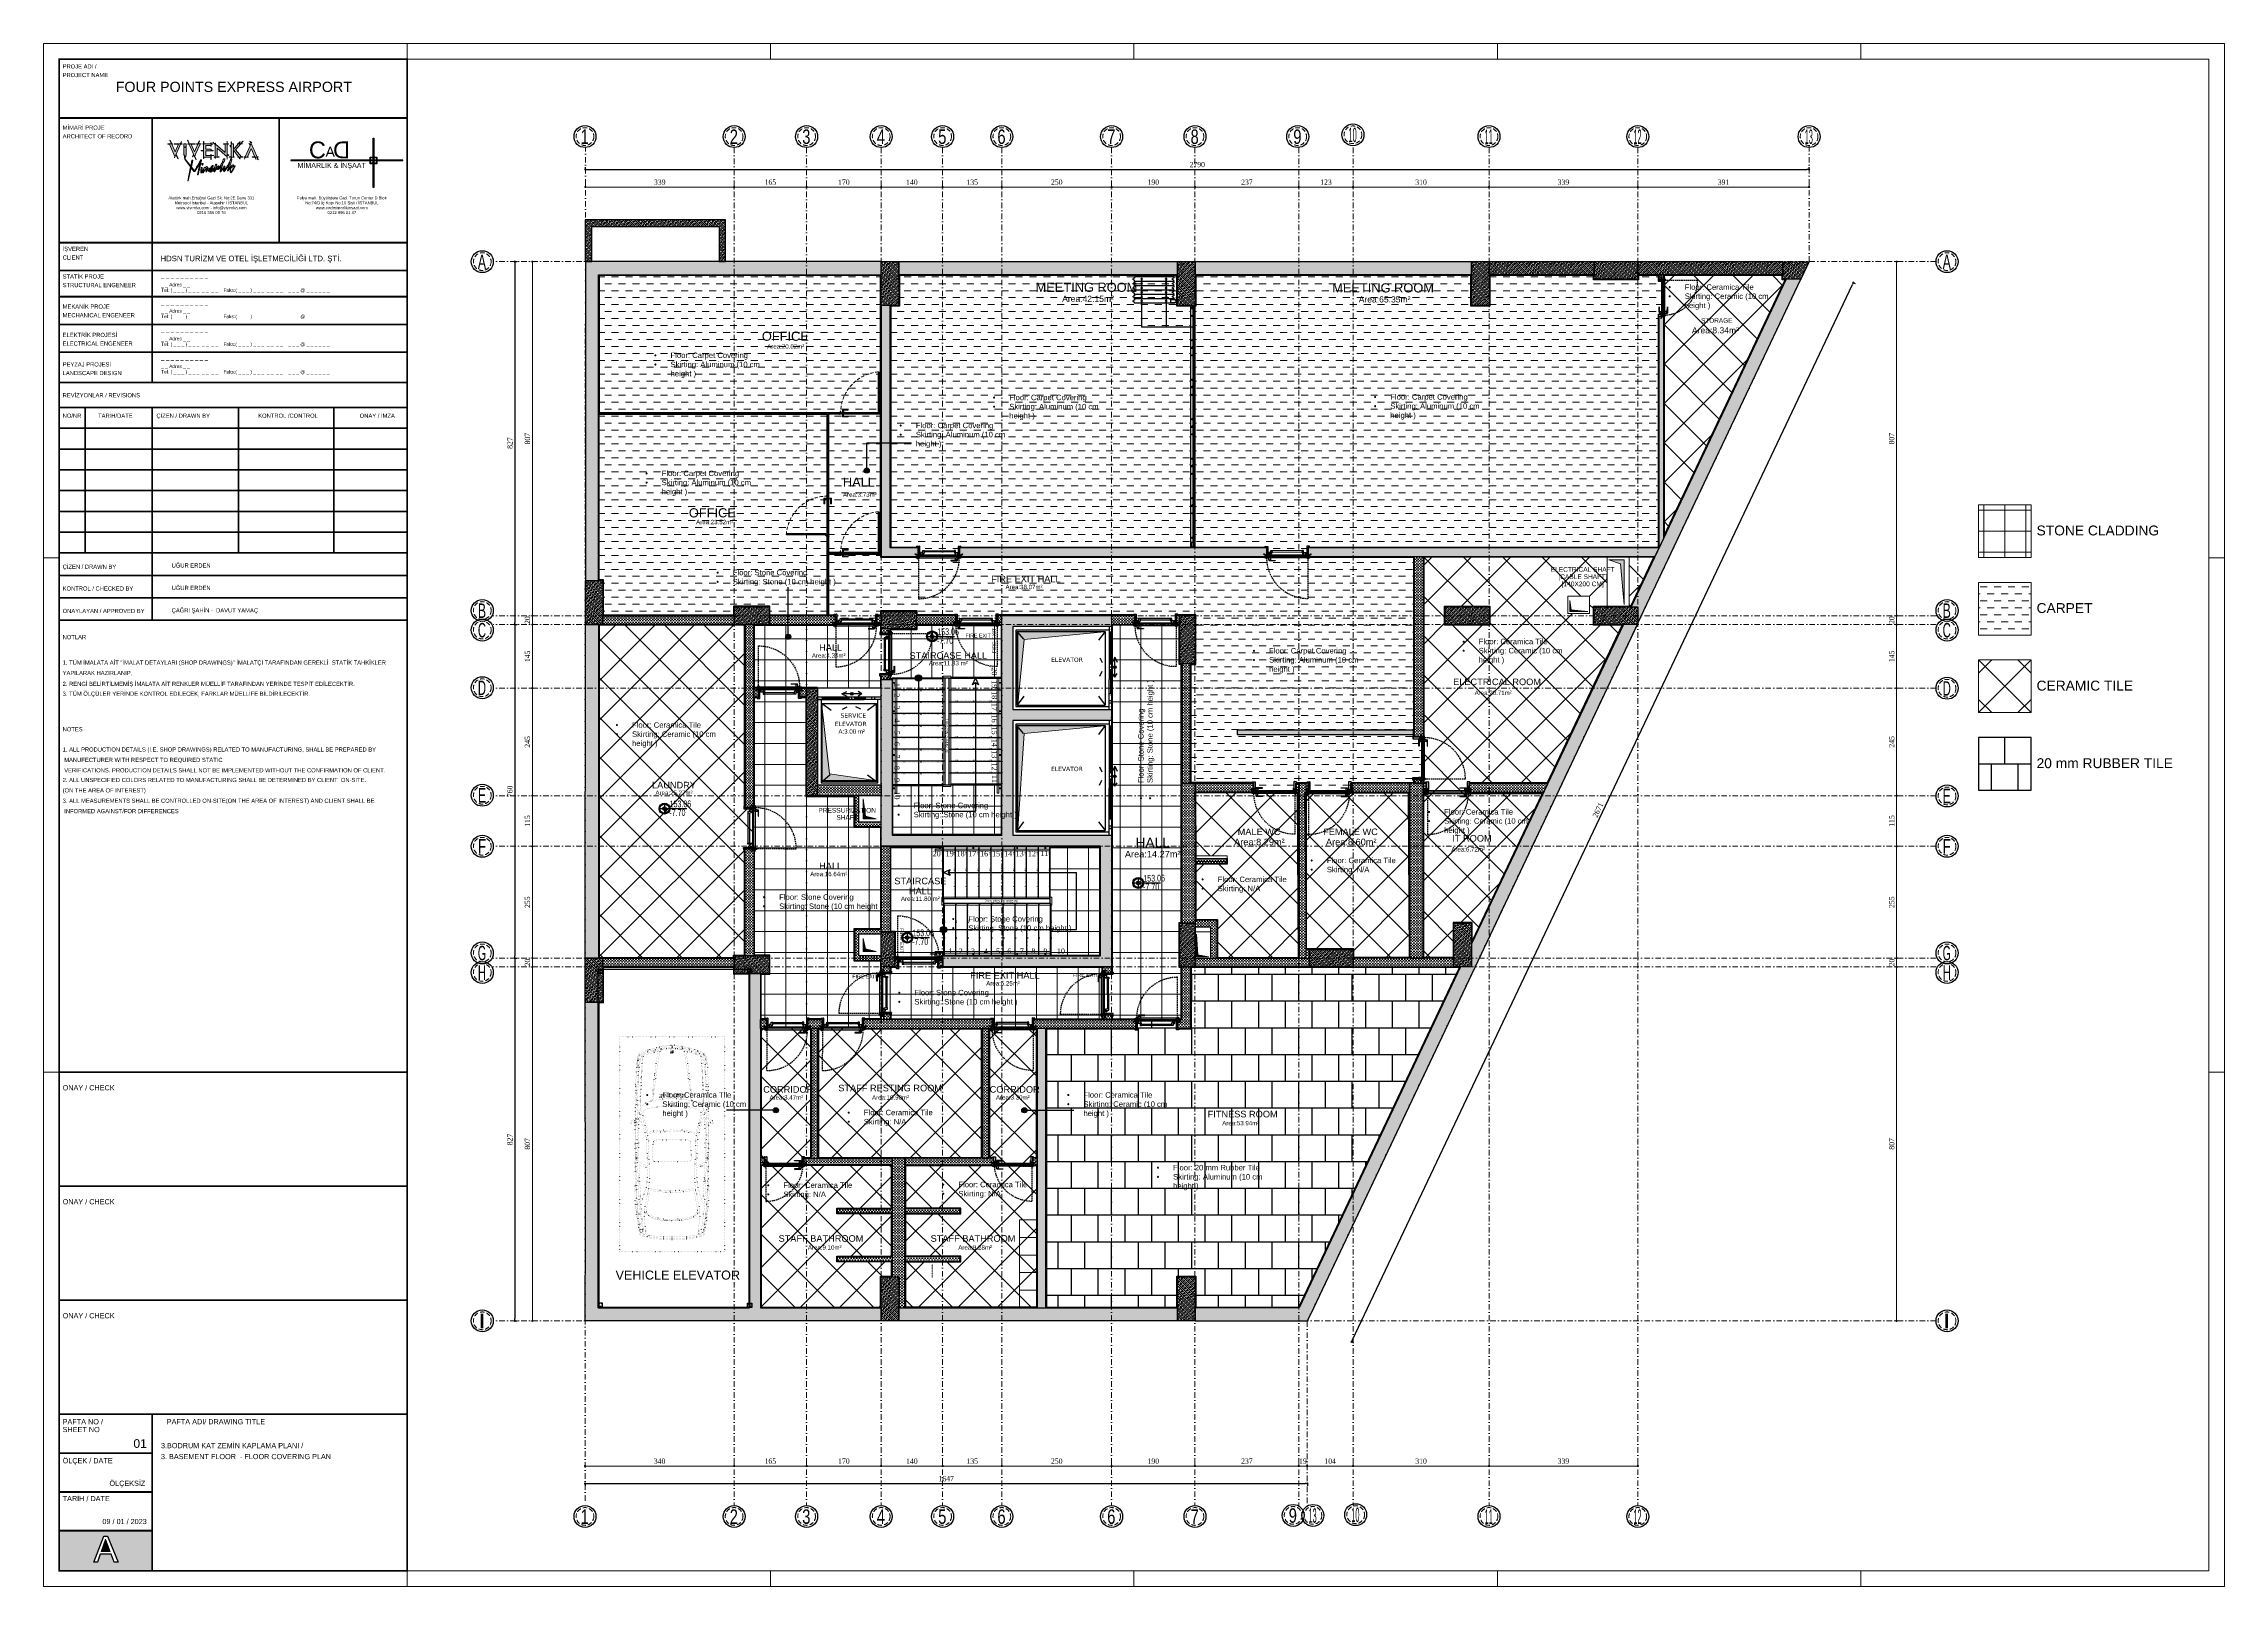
# Model space of a CAD drawing. Header units: millimetres. Extents: x 45909 to 130585, y -15988 to 8698.
# Drawn here: x 81843 to 86814, y -9684 to -6169 of the extents above; entities that cross this region are included whole.
import ezdxf
from ezdxf.enums import TextEntityAlignment as Align

# ---------------------------------------------------------------- set-up
doc = ezdxf.new("R2010")
doc.units = ezdxf.units.MM
doc.set_wipeout_variables(frame=1)
for name, pattern in [('4118-HT-02-300$0$HIDDEN2', [4.7625, 3.175, -1.5875]), ('ACAD_ISO07W100', [3, 0, -3]), ('DASHDOT2', [0.25, 0.125, -0.0625, 0, -0.0625]), ('DOT2', [3.175, 0, -3.175]), ('HIDDEN', [0.375, 0.25, -0.125]), ('HIDDENX2', [0.75, 0.5, -0.25])]:
    doc.linetypes.add(name, pattern=pattern)
doc.layers.get('Defpoints').update_dxf_attribs({"color": 151})
for name, color, linetype, lineweight in [('00 DOLAP', 7, 'Continuous', 5), ('0_S_Hidden', 252, 'HIDDEN', 13), ('0_V_Dim_int', 183, 'Continuous', 9), ('0_YKA_Dim_int', 183, 'Continuous', 9), ('0_YKA_layout', 11, 'Continuous', 18), ('3_V_Profile_Metal', 141, 'Continuous', 15), ('6_S_Furniture', 155, 'Continuous', 13), ('_00_TT_FLOOR CARPET', 40, 'Continuous', 0), ('_00_TT_FLOOR CERAMIC TILE', 60, 'Continuous', 0), ('_00_TT_FLOOR MARBLE-STONE', 120, 'Continuous', 0), ('_00_TT_PLASTER INTERIOR', 60, 'Continuous', 0), ('_00_TT_SHAFT SPACE', 20, 'Continuous', 0), ('Aks balonu', 1, 'Continuous', 18), ('Aks numara', 1, 'Continuous', 13), ('duvar', 254, 'Continuous', 35), ('iç ölçü', 137, 'Continuous', 20), ('Kolon', 1, 'Continuous', 30), ('MERDİVEN2', 54, 'Continuous', 25), ('TRIMline', 148, 'Continuous', 13), ('YAZI', 102, 'Continuous', 25), ('Yazı', 102, 'Continuous', 25), ('ölç', 63, 'Continuous', 20)]:
    doc.layers.add(name, color=color, linetype=linetype, lineweight=lineweight)
for name, color, linetype in [('0_YKA_Hidden_Construction', 251, 'HIDDEN'), ('2_V_Wall', 43, 'Continuous'), ('2_V_Wall_Decorative Brick', 80, 'Continuous'), ('2_V_Wall_Gasblock', 133, 'Continuous'), ('4_V0_Door', 21, 'Continuous'), ('4_V_Wall_Ceramic', 171, 'Continuous'), ('6_YKA_Furniture_Stainless', 95, 'Continuous'), ('_00_TT_FLOOR GENERAL', 230, 'Continuous'), ('_00_TT_FLOOR RUBBER (FITNESS)', 11, 'Continuous'), ('_00_TT_FLOOR TEXT', 7, 'Continuous'), ('accessori ccb', 94, 'Continuous'), ('Aks', 13, 'DASHDOT2'), ('Alan', 102, 'Continuous'), ('BG-DP-WD', 34, 'Continuous'), ('Mahal No', 7, 'Continuous'), ('MERDİVEN', 146, 'Continuous'), ('MOWATEC', 7, 'Continuous'), ('Oda', 7, 'Continuous'), ('porta superiore', 5, 'Continuous'), ('T', 8, 'Continuous'), ('TARAMA', 8, 'Continuous'), ('TEFRIS', 129, 'Continuous'), ('TRİMLİNE', 118, 'Continuous')]:
    doc.layers.add(name, color=color, linetype=linetype)
doc.layers.add('_00_TT_AREA', color=140, linetype='Continuous', plot=False)
doc.layers.add('dış ölçü', color=7, linetype='Continuous', lineweight=20, true_color=0x0d6787)
doc.styles.add('A.O. MAHAL ADI', font='arial.ttf', dxfattribs={"height": 10})
doc.styles.add('antet', font='arial.ttf')
doc.styles.add('Arial', font='arial.ttf', dxfattribs={"height": 250})
doc.styles.add('Ariel', font='arial.ttf')
doc.styles.add('PROJE', font='arial.ttf', dxfattribs={"width": 0.7, "height": 15})
doc.styles.add('RK-BODRUM KAT PLANI$0$Standard', font='arial.ttf')
doc.styles.get("Standard").update_dxf_attribs({"font": 'arial.ttf'})
doc.styles.add('TİMES', font='times.ttf')
doc.styles.add('TRS', font='times.ttf', dxfattribs={"width": 0.8})
doc.styles.add('YAZI ....', font='verdana.ttf')
doc.dimstyles.new('dış ölçü', dxfattribs={"dimtxt": 12, "dimasz": 5, "dimexe": 5, "dimexo": 35, "dimgap": 5, "dimtad": 1, "dimdec": 0, "dimdsep": 46, "dimtxsty": 'TRS', "dimblk": 'DOT', "dimcen": 0, "dimdle": 0.1, "dimclrd": 256, "dimclre": 256, "dimclrt": 73, "dimadec": 0, "dimazin": 0, "dimtfac": 0.3, "dimtdec": 0, "dimtix": 1, "dimtmove": 2, "dimatfit": 3, "dimldrblk": 'DOT', "dimfxl": 1, "dimfxlon": 1, "dimtolj": 1, "dimarcsym": 0})
pattern_1 = [(0, (0, 5000), (3.175, 3.175), [3.175, -3.175])]
pattern_2 = [(0, (0, 0.276), (3.175, 3.175), [3.175, -3.175])]
pattern_3 = [(0, (0.2232, 0), (3.175, 3.175), [3.175, -3.175])]
pattern_4 = [(0, (-0.072, 0), (3.175, 3.175), [3.175, -3.175])]
pattern_5 = [(0, (0, 4980), (3.175, 3.175), [3.175, -3.175])]
pattern_6 = [(0, (0, 5000), (15.875, 15.875), [15.875, -15.875])]
pattern_7 = [(45, (0, 5000), (-44.90128, 44.90128), []), (135, (0, 5000), (-44.90128, -44.90128), [])]
pattern_8 = [(90, (0, 5000), (-47.625, 0), []), (180, (0, 5000), (-7e-15, -47.625), [])]

# ---------------------------------------------------------------- blocks, each defined once
blk = doc.blocks.new('*U62')
at = {"layer": 'Kolon'}
blk.add_lwpolyline([(76.8, -7.3), (76.8, -7.3), (76.8, -7.3)], close=True, dxfattribs=at)
blk.add_lwpolyline([(76.8, -7.3), (76.8, -7.3), (76.8, -7.3)], close=True, dxfattribs=at)
blk.add_lwpolyline([(76.8, -7.3), (76.8, -7.3), (76.8, -7.3)], close=True, dxfattribs=at)
at = {"layer": 'MERDİVEN2'}
for p, q in [((-26.8, 218.6), (-26.8, 14.3)), ((218.1, 218.6), (-26.8, 218.6)), ((-26.8, 218.6), (-26.8, 6)), ((-23.8, 215.6), (-23.8, 15)), ((-23.8, 215.6), (215.1, 215.6)), ((-3.8, 200.6), (-23.8, 215.6)), ((197.4, 200.6), (215, 215.6)), ((215.1, 215.6), (215.1, 15)), ((218.1, 6), (218.1, 218.6)), ((-34.8, 6), (71.6, 6)), ((226, 0), (-34.8, 0)), ((-3.8, 30), (-23.8, 15)), ((215.1, 15), (-23.8, 15)), ((-19.8, 0), (-19.8, 6)), ((-13.3, 6), (-13.3, 0)), ((-13.3, 6), (-13.3, 0)), ((1.8, 0), (1.8, 6)), ((93.4, 3), (1.8, 3)), ((226, 6), (71.6, 6)), ((79.3, 27.4), (90.6, 22.1)), ((93.4, 0), (93.4, 6)), ((100, 6), (100, 0)), ((100, 6), (100, 0)), ((106.5, 0), (106.5, 6)), ((214.5, 3), (106.5, 3)), ((121.1, 27.4), (109.8, 22.1)), ((125.2, 6), (125.2, 0)), ((215.1, 15), (195.1, 30)), ((214.5, 6), (214.5, 0)), ((76.8, -7.3), (85, -2)), ((76.8, -7.3), (76.8, -7.3)), ((76.8, -7.3), (122.5, -7.3)), ((76.8, -7.3), (122.5, -7.3)), ((76.8, -7.3), (85, -12.6)), ((99.7, -7.3), (99.7, -4.3)), ((99.7, -4.3), (99.7, -10.3)), ((99.7, -7.3), (99.7, -4.3)), ((99.7, -4.3), (99.7, -10.3)), ((122.5, -7.3), (111.2, -2)), ((122.5, -7.3), (111.2, -12.6)), ((122.5, -7.3), (111.2, -12.6))]:
    blk.add_line(p, q, dxfattribs=at)
blk.add_circle((99.7, -7.3), 3, dxfattribs=at)
blk.add_circle((99.7, -7.3), 3, dxfattribs=at)
at = {"layer": 'Mahal No', "insert": (111.2, 65.8), "char_height": 10, "width": 36.964, "attachment_point": 9, "rotation": 270, "style": 'A.O. MAHAL ADI'}
blk.add_mtext('{\\fVerdana|b0|i0|c162|p34;ELEVATOR}', dxfattribs=at)
blk = doc.blocks.new('*U63')
at = {"layer": 'Kolon'}
blk.add_lwpolyline([(76.8, -7.3), (76.8, -7.3), (76.8, -7.3)], close=True, dxfattribs=at)
blk.add_lwpolyline([(76.8, -7.3), (76.8, -7.3), (76.8, -7.3)], close=True, dxfattribs=at)
blk.add_lwpolyline([(76.8, -7.3), (76.8, -7.3), (76.8, -7.3)], close=True, dxfattribs=at)
at = {"layer": 'MERDİVEN2'}
for p, q in [((10.1, 218.8), (10.1, 14.3)), ((183.8, 218.8), (10.1, 218.8)), ((10.1, 218.8), (10.1, 6)), ((13.1, 215.8), (13.1, 15)), ((13.1, 215.8), (180.8, 215.8)), ((33.1, 200.8), (13.1, 215.8)), ((163.1, 200.8), (180.7, 215.8)), ((180.8, 215.8), (180.8, 15)), ((183.8, 6), (183.8, 218.8)), ((2.1, 6), (71.6, 6)), ((33.1, 30), (13.1, 15)), ((180.8, 15), (13.1, 15)), ((17.1, 0), (17.1, 6)), ((23.7, 6), (23.7, 0)), ((23.7, 6), (23.7, 0)), ((38.7, 0), (38.7, 6)), ((93.4, 3), (38.7, 3)), ((191.7, 6), (71.6, 6)), ((79.3, 27.4), (90.6, 22.1)), ((93.4, 0), (93.4, 6)), ((100, 6), (100, 0)), ((100, 6), (100, 0)), ((106.5, 0), (106.5, 6)), ((180.3, 3), (106.5, 3)), ((121.1, 27.4), (109.8, 22.1)), ((125.2, 6), (125.2, 0)), ((180.8, 15), (160.8, 30)), ((180.3, 6), (180.3, 0)), ((191.7, 0), (2.1, 0)), ((76.8, -7.3), (85, -2)), ((76.8, -7.3), (76.8, -7.3)), ((76.8, -7.3), (122.5, -7.3)), ((76.8, -7.3), (122.5, -7.3)), ((76.8, -7.3), (85, -12.6)), ((99.7, -7.3), (99.7, -4.3)), ((99.7, -4.3), (99.7, -10.3)), ((99.7, -7.3), (99.7, -4.3)), ((99.7, -4.3), (99.7, -10.3)), ((122.5, -7.3), (111.2, -2)), ((122.5, -7.3), (111.2, -12.6)), ((122.5, -7.3), (111.2, -12.6))]:
    blk.add_line(p, q, dxfattribs=at)
blk.add_circle((99.7, -7.3), 3, dxfattribs=at)
blk.add_circle((99.7, -7.3), 3, dxfattribs=at)
at = {"layer": 'Mahal No', "insert": (111.2, 65.8), "char_height": 10, "width": 36.964, "attachment_point": 9, "rotation": 270, "style": 'A.O. MAHAL ADI'}
blk.add_mtext('{\\fVerdana|b0|i0|c162|p34;ELEVATOR}', dxfattribs=at)
blk = doc.blocks.new('merdşşnebvv')
at = {"layer": 'MERDİVEN'}
h = blk.add_hatch(color=61, dxfattribs=at)
h.dxf.hatch_style = 1
edge = h.paths.add_edge_path()
edge.add_arc((26769, 4854.4), 7.09, -180, 180)
at = {"layer": 'MERDİVEN', "color": 31, "linetype": 'ACAD_ISO07W100', "lineweight": 25}
for p, q in [((26523.7, 4794.4), (26523.7, 4914.4)), ((26550.7, 4794.4), (26550.7, 4914.4)), ((26577.7, 4794.4), (26577.7, 4914.4)), ((26604.7, 4794.4), (26604.7, 4914.4)), ((26631.7, 4794.4), (26631.7, 4914.4)), ((26658.7, 4794.4), (26658.7, 4914.4)), ((26686, 4794.4), (26686, 4914.4)), ((26713, 4794.4), (26713, 4914.4)), ((26740, 4794.4), (26740, 4914.4)), ((26767, 4794.4), (26767, 4914.4)), ((26527.7, 4784.5), (26527.7, 4664.5)), ((26554.7, 4784.5), (26554.7, 4664.5)), ((26581.7, 4784.5), (26581.7, 4664.5)), ((26608.7, 4784.5), (26608.7, 4664.5)), ((26635.7, 4784.5), (26635.7, 4664.5)), ((26662.7, 4784.5), (26662.7, 4664.5)), ((26690, 4784.5), (26690, 4664.5)), ((26717, 4784.5), (26717, 4664.5)), ((26744, 4784.5), (26744, 4664.5)), ((26771, 4784.5), (26771, 4664.5))]:
    blk.add_line(p, q, dxfattribs=at)
at = {"layer": 'MERDİVEN', "lineweight": 25}
for p, q in [((26525.7, 4794.4), (26525.7, 4914.4)), ((26552.7, 4794.4), (26552.7, 4914.4)), ((26579.7, 4794.4), (26579.7, 4914.4)), ((26606.7, 4794.4), (26606.7, 4914.4)), ((26633.7, 4794.4), (26633.7, 4914.4)), ((26660.7, 4794.4), (26660.7, 4914.4)), ((26688, 4794.4), (26688, 4914.4)), ((26715, 4794.4), (26715, 4914.4)), ((26742, 4794.4), (26742, 4914.4)), ((26769, 4794.4), (26769, 4914.4)), ((26525.7, 4784.5), (26525.7, 4664.5)), ((26552.7, 4784.5), (26552.7, 4664.5)), ((26579.7, 4784.5), (26579.7, 4664.5)), ((26606.7, 4784.5), (26606.7, 4664.5)), ((26633.7, 4784.5), (26633.7, 4664.5)), ((26660.7, 4784.5), (26660.7, 4664.5)), ((26688, 4784.5), (26688, 4664.5)), ((26715, 4784.5), (26715, 4664.5)), ((26742, 4784.5), (26742, 4664.5)), ((26769, 4784.5), (26769, 4664.5))]:
    blk.add_line(p, q, dxfattribs=at)
at = {"layer": 'MERDİVEN', "color": 61}
for p, q in [((26769, 4854.4), (26465.7, 4854.4)), ((26465.7, 4854.4), (26465.7, 4724.5)), ((26758.1, 4724.5), (26465.7, 4724.5))]:
    blk.add_line(p, q, dxfattribs=at)
at = {"layer": 'MERDİVEN', "lineweight": 25}
blk.add_lwpolyline([(26769, 4794.4), (26525.7, 4794.4), (26525.7, 4784.5), (26769, 4784.5)], close=True, dxfattribs=at)
at = {"layer": 'MERDİVEN', "color": 61}
blk.add_lwpolyline([(26758.1, 4724.5), (26753.9, 4731.3), (26769, 4724.5), (26753.9, 4717.7), (26758.1, 4724.5), (26756.9, 4724.5)], dxfattribs=at)
blk.add_circle((26769, 4854.4), 7.09, dxfattribs=at)
at = {"layer": 'MERDİVEN', "color": 13, "linetype": 'ACAD_ISO07W100', "lineweight": 20, "true_color": 0xc24766}
blk.add_text('(M 20rıht/17.50x27cm )', height=5.285, rotation=0.0176, dxfattribs=at).set_placement((26598.9, 4786.9))
at = {"layer": 'YAZI', "color": 0, "style": 'TİMES'}
for s, p in [('10', (26510.5, 4909.3)), ('9', (26541.2, 4909.3)), ('8', (26568.7, 4909.3)), ('7', (26595.1, 4909.3)), ('6', (26623.5, 4909.3)), ('5', (26649, 4909.3)), ('4', (26677, 4909.3)), ('3', (26706.3, 4909.3)), ('2', (26734.3, 4909.3)), ('1', (26757.8, 4909.3)), ('11', (26548.1, 4686.5)), ('12', (26576.5, 4687.3)), ('13', (26604.5, 4687.3)), ('14', (26630.6, 4687.3)), ('15', (26658.3, 4687.3)), ('16', (26685.6, 4687.3)), ('17', (26712.5, 4687.3)), ('18', (26739.2, 4687.3)), ('19', (26764, 4687.3)), ('20', (26793.5, 4687.3))]:
    blk.add_text(s, height=12, rotation=180, dxfattribs=at).set_placement(p)
blk = doc.blocks.new('TRHTRHT')
at = {"layer": 'accessori ccb'}
h = blk.add_hatch(color=1, dxfattribs=at)
h.dxf.hatch_style = 1
h.paths.add_polyline_path([(32738.4, 4640.5), (32738.4, 4637.5), (32732, 4637.5), (32732, 4640.5)])
h = blk.add_hatch(color=1, dxfattribs=at)
h.dxf.hatch_style = 1
h.paths.add_polyline_path([(33075.7, 4640.5), (33075.7, 4637.5), (33082, 4637.5), (33082, 4640.5)])
h = blk.add_hatch(color=1, dxfattribs=at)
h.dxf.hatch_style = 1
h.paths.add_polyline_path([(32738.4, 3868.8), (32738.4, 3871.8), (32732, 3871.8), (32732, 3868.8)])
h = blk.add_hatch(color=1, dxfattribs=at)
h.dxf.hatch_style = 1
h.paths.add_polyline_path([(33075.7, 3869), (33075.7, 3872), (33082, 3872), (33082, 3869)])
at = {"layer": 'accessori ccb', "color": 8}
for points in [[(32732, 4640.5), (32742, 4640.5), (32742, 4630.5), (32732, 4630.5), (32732, 4640.5)], [(33082, 4640.5), (33072, 4640.5), (33072, 4630.5), (33082, 4630.5), (33082, 4640.5)], [(32732, 3868.8), (32742, 3868.8), (32742, 3878.8), (32732, 3878.8), (32732, 3868.8)], [(33082, 3869), (33072, 3869), (33072, 3879), (33082, 3879), (33082, 3869)]]:
    blk.add_lwpolyline(points, dxfattribs=at)
for points in [[(32738.4, 4640.5), (32738.4, 4637.5), (32732, 4637.5), (32732, 4640.5)], [(33075.7, 4640.5), (33075.7, 4637.5), (33082, 4637.5), (33082, 4640.5)], [(32738.4, 3868.8), (32738.4, 3871.8), (32732, 3871.8), (32732, 3868.8)], [(33075.7, 3869), (33075.7, 3872), (33082, 3872), (33082, 3869)]]:
    blk.add_lwpolyline(points, close=True, dxfattribs=at)
for centre in [(32733.5, 4632), (32740.7, 4639), (32740.7, 4632), (33073.4, 4639), (33073.4, 4632), (33080.6, 4632), (32733.5, 3877.3), (32740.7, 3877.3), (33073.4, 3877.5), (33080.6, 3877.5), (32740.7, 3870.3), (33073.4, 3870.5)]:
    blk.add_circle(centre, 0.742, dxfattribs=at)
at = {"layer": 'porta superiore'}
blk.add_lwpolyline([(33077, 4640.5), (33077, 3868.8), (32732, 3868.8), (32732, 4640.5)], close=True, dxfattribs=at)
at = {"layer": 'TEFRIS', "color": 136, "linetype": 'DOT2'}
for p, q in [((32780.1, 4485.8), (33020.1, 4485.8)), ((32780.1, 4485.8), (32780.1, 3995.8)), ((33020.1, 4485.8), (33020.1, 3995.8)), ((32872.9, 4456.2), (32867.8, 4452.8)), ((32896.7, 4453.4), (32896.7, 4450.7)), ((32897.6, 4454.2), (32897.6, 4451)), ((32897.6, 4449.8), (32897.6, 4449)), ((32899.9, 4451.6), (32898.1, 4451.6)), ((32899.9, 4451.6), (32898.1, 4451.6)), ((32899.9, 4451.6), (32898.1, 4451.6)), ((32899.9, 4451.6), (32898.1, 4451.6)), ((32899.9, 4451.6), (32898.1, 4451.6)), ((32899.9, 4451.6), (32898.1, 4451.6)), ((32899.9, 4451.6), (32898.1, 4451.6)), ((32900, 4451.3), (32898.1, 4451.3)), ((32900, 4450.8), (32898.3, 4450.8)), ((32898.4, 4454.6), (32898.4, 4453.1)), ((32898.4, 4450.1), (32898.4, 4448.5)), ((32900, 4450.4), (32898.7, 4450.4)), ((32899.3, 4454.9), (32899.3, 4453.5)), ((32900, 4453.2), (32900, 4451.7)), ((32900, 4453.2), (32900, 4449.9)), ((32901.3, 4452.8), (32900, 4452.8)), ((32901.7, 4452.3), (32900, 4452.3)), ((32901.9, 4451.8), (32900, 4451.8)), ((32900, 4451.5), (32900, 4449.9)), ((32900.1, 4454.9), (32900.1, 4453.6)), ((32901.9, 4451.6), (32900.1, 4451.6)), ((32901, 4454.8), (32901, 4453.4)), ((32901, 4449.7), (32901, 4448.3)), ((32901.8, 4454.5), (32901.8, 4452.9)), ((32901.8, 4450.3), (32901.8, 4448.6)), ((32902.7, 4454), (32902.7, 4451)), ((32902.7, 4449.6), (32902.7, 4449.2)), ((32903.6, 4452.9), (32903.6, 4450.8)), ((32821, 4317.9), (32820.7, 4300.8)), ((32837.8, 4086.3), (32836.6, 4087.9)), ((33020.1, 3995.8), (32780.1, 3995.8))]:
    blk.add_line(p, q, dxfattribs=at)
for points in [[(32855.1, 4340.4), (32856.2, 4358.3), (32858.9, 4385.8), (32864, 4426), (32867.8, 4452.8), (32868.6, 4455.9)], [(32897.8, 4462.3), (32899, 4462.2), (32899.2, 4461.9), (32899.2, 4461.2), (32899.1, 4460.6), (32898.4, 4460.2), (32897.4, 4460), (32894.9, 4459.7), (32891.1, 4459.5), (32886.6, 4459.1), (32879.1, 4458.2), (32877.7, 4458.1), (32875.8, 4458.2), (32875.1, 4458.4), (32875, 4459), (32875.3, 4459.5), (32876.3, 4460.1)], [(32902.2, 4462.3), (32901, 4462.2), (32900.7, 4461.9), (32900.7, 4461.2), (32900.9, 4460.6), (32901.6, 4460.2), (32902.6, 4460), (32905.1, 4459.7), (32908.9, 4459.5), (32913.4, 4459.1), (32920.9, 4458.2), (32922.2, 4458.1), (32924.2, 4458.2), (32924.8, 4458.4), (32925, 4459), (32924.7, 4459.5), (32923.7, 4460.1)], [(32944.9, 4340.4), (32943.8, 4358.3), (32941.1, 4385.8), (32936, 4426), (32932.2, 4452.8), (32931.4, 4455.9)], [(32880.5, 4354.7), (32880.4, 4354.9), (32880.3, 4355.1), (32880.1, 4355.3), (32879.9, 4355.4), (32879.7, 4355.4), (32879.5, 4355.3), (32879.4, 4355.1), (32879.3, 4354.8), (32879, 4349.5), (32879.1, 4349.2), (32879.3, 4349), (32879.6, 4348.9), (32879.9, 4348.9), (32880.1, 4349.1), (32880.2, 4349.4), (32880.4, 4354.7)], [(32884.2, 4354.9), (32884.2, 4355.2), (32884.1, 4355.4), (32883.8, 4355.6), (32883.6, 4355.6), (32883.4, 4355.6), (32883.2, 4355.5), (32883.1, 4355.3), (32883, 4355.1), (32882.8, 4349.8), (32882.8, 4349.5), (32883, 4349.2), (32883.3, 4349.1), (32883.6, 4349.2), (32883.8, 4349.4), (32883.9, 4349.7), (32884.2, 4354.9)], [(32915.8, 4354.9), (32915.8, 4355.2), (32915.9, 4355.4), (32916.1, 4355.6), (32916.4, 4355.6), (32916.6, 4355.6), (32916.8, 4355.5), (32916.9, 4355.3), (32917, 4355.1), (32917.2, 4349.8), (32917.2, 4349.5), (32917, 4349.2), (32916.7, 4349.1), (32916.4, 4349.2), (32916.2, 4349.4), (32916.1, 4349.7), (32915.8, 4354.9)], [(32919.5, 4354.7), (32919.5, 4354.9), (32919.6, 4355.1), (32919.9, 4355.3), (32920.1, 4355.4), (32920.3, 4355.4), (32920.5, 4355.3), (32920.6, 4355.1), (32920.7, 4354.8), (32920.9, 4349.5), (32920.9, 4349.2), (32920.7, 4349), (32920.4, 4348.9), (32920.1, 4348.9), (32919.9, 4349.1), (32919.8, 4349.4), (32919.5, 4354.7)], [(32805.5, 4288.2), (32816.4, 4291.4), (32822.8, 4293.5)], [(32826.6, 4301.9), (32825.9, 4296), (32823.1, 4295.3)], [(32973.3, 4301.9), (32974.1, 4296), (32976.9, 4295.3)], [(32994.5, 4288.2), (32983.6, 4291.4), (32977.2, 4293.5)], [(32817.3, 4223.1), (32817.9, 4222.9), (32818.3, 4222.1), (32818.5, 4221.5), (32818.8, 4205.5), (32818.5, 4204.2), (32818.1, 4203.4), (32817.5, 4202.8)], [(32982.7, 4223.1), (32982.1, 4222.9), (32981.7, 4222.1), (32981.5, 4221.5), (32981.2, 4205.5), (32981.5, 4204.2), (32981.9, 4203.4), (32982.5, 4202.8)]]:
    blk.add_lwpolyline(points, dxfattribs=at)
for points in [[(32896.3, 4450.6), (32896.7, 4449.9), (32896.8, 4449.8), (32897, 4449.7), (32897.3, 4449.7), (32897.4, 4449.9), (32897.7, 4449.9), (32897.9, 4450), (32898, 4450.2), (32897.9, 4450.4), (32897.6, 4451.1), (32896.3, 4450.6)], [(32896.8, 4450.3), (32897, 4450.1), (32897.1, 4450), (32897.1, 4450.2), (32897, 4450.4), (32896.8, 4450.3)], [(32897.3, 4450.5), (32897.4, 4450.2), (32897.5, 4450.2), (32897.6, 4450.3), (32897.5, 4450.6), (32897.3, 4450.5)], [(32899.2, 4449.5), (32899.2, 4448.4), (32899.7, 4448.4), (32900, 4448.9), (32900.2, 4448.4), (32900.7, 4448.4), (32900.7, 4449.5), (32900.3, 4449.5), (32900.3, 4449.1), (32900.1, 4449.5), (32899.8, 4449.5), (32899.7, 4449.1), (32899.7, 4449.5), (32899.2, 4449.5)], [(32903.7, 4450.8), (32902.4, 4451), (32902.2, 4450.7), (32902.7, 4450.4), (32902.1, 4450.5), (32901.9, 4450.2), (32902.9, 4449.4), (32903.1, 4449.8), (32902.7, 4450), (32903.2, 4450), (32903.4, 4450.2), (32903, 4450.5), (32903.5, 4450.4), (32903.7, 4450.8)], [(32872, 4354.2), (32871.6, 4348.7), (32871.7, 4348.4), (32871.9, 4348.3), (32872, 4348.2), (32872.3, 4348.2), (32872.5, 4348.3), (32872.7, 4348.5), (32872.8, 4348.7), (32873.1, 4354.1), (32873, 4354.5), (32872.7, 4354.6), (32872.4, 4354.6), (32872.1, 4354.4), (32872, 4354.2)], [(32875.7, 4354.5), (32875.3, 4349), (32875.4, 4348.8), (32875.6, 4348.7), (32875.7, 4348.6), (32876, 4348.6), (32876.2, 4348.6), (32876.4, 4348.8), (32876.5, 4349.1), (32876.8, 4354.5), (32876.7, 4354.8), (32876.4, 4355), (32876.1, 4355), (32875.8, 4354.8), (32875.7, 4354.5)], [(32886.6, 4355.4), (32886.5, 4349.9), (32886.6, 4349.6), (32886.9, 4349.4), (32887.2, 4349.4), (32887.5, 4349.5), (32887.6, 4349.9), (32887.8, 4355.3), (32887.7, 4355.6), (32887.5, 4355.8), (32887.3, 4355.9), (32887.1, 4355.9), (32886.9, 4355.8), (32886.7, 4355.7), (32886.6, 4355.4)], [(32890.3, 4355.5), (32890.3, 4350), (32890.4, 4349.7), (32890.5, 4349.5), (32890.7, 4349.5), (32890.9, 4349.4), (32891.2, 4349.5), (32891.4, 4349.7), (32891.4, 4350), (32891.4, 4355.5), (32891.4, 4355.8), (32891.2, 4356), (32891, 4356.1), (32890.7, 4356.1), (32890.5, 4356), (32890.3, 4355.8), (32890.3, 4355.5)], [(32893.9, 4355.6), (32893.9, 4350.1), (32894, 4349.8), (32894.2, 4349.7), (32894.4, 4349.6), (32894.6, 4349.5), (32894.8, 4349.6), (32895, 4349.8), (32895.1, 4350.1), (32895.1, 4355.6), (32895, 4355.9), (32894.9, 4356.1), (32894.6, 4356.2), (32894.4, 4356.2), (32894.1, 4356.1), (32894, 4355.9), (32893.9, 4355.6)], [(32906.1, 4355.6), (32906.1, 4350.1), (32906, 4349.8), (32905.8, 4349.7), (32905.6, 4349.6), (32905.4, 4349.5), (32905.2, 4349.6), (32905, 4349.8), (32904.9, 4350.1), (32904.9, 4355.6), (32905, 4355.9), (32905.1, 4356.1), (32905.4, 4356.2), (32905.6, 4356.2), (32905.9, 4356.1), (32906, 4355.9), (32906.1, 4355.6)], [(32909.7, 4355.5), (32909.7, 4350), (32909.6, 4349.7), (32909.5, 4349.5), (32909.3, 4349.5), (32909.1, 4349.4), (32908.8, 4349.5), (32908.6, 4349.7), (32908.5, 4350), (32908.5, 4355.5), (32908.6, 4355.8), (32908.8, 4356), (32909, 4356.1), (32909.3, 4356.1), (32909.5, 4356), (32909.7, 4355.8), (32909.7, 4355.5)], [(32913.3, 4355.4), (32913.5, 4349.9), (32913.4, 4349.6), (32913.1, 4349.4), (32912.8, 4349.4), (32912.5, 4349.5), (32912.3, 4349.9), (32912.2, 4355.3), (32912.3, 4355.6), (32912.5, 4355.8), (32912.7, 4355.9), (32912.9, 4355.9), (32913.1, 4355.8), (32913.2, 4355.7), (32913.3, 4355.4)], [(32924.3, 4354.5), (32924.7, 4349), (32924.6, 4348.8), (32924.4, 4348.7), (32924.3, 4348.6), (32924, 4348.6), (32923.8, 4348.6), (32923.6, 4348.8), (32923.5, 4349.1), (32923.2, 4354.5), (32923.3, 4354.8), (32923.6, 4355), (32923.9, 4355), (32924.2, 4354.8), (32924.3, 4354.5)], [(32928, 4354.2), (32928.4, 4348.7), (32928.3, 4348.4), (32928.1, 4348.3), (32928, 4348.2), (32927.7, 4348.2), (32927.5, 4348.3), (32927.3, 4348.5), (32927.2, 4348.7), (32926.9, 4354.1), (32927, 4354.5), (32927.3, 4354.6), (32927.6, 4354.6), (32927.9, 4354.4), (32928, 4354.2)], [(32935.1, 4251), (32939.6, 4250.3), (32942.4, 4247.5), (32943.2, 4243), (32943.5, 4207.5), (32942.2, 4203.6), (32939.7, 4201.6), (32935.2, 4200.9), (32864.9, 4200.9), (32860.4, 4201.5), (32857.5, 4204.1), (32856.5, 4207.5), (32856.8, 4243), (32857.5, 4247.5), (32860.4, 4250.3), (32864.9, 4251), (32935.1, 4251)], [(32818.2, 4207.3), (32818.1, 4218.9), (32817.7, 4218.5), (32817.5, 4217.6), (32817.6, 4208.5), (32817.8, 4207.6), (32818.2, 4207.3)], [(32981.7, 4207.3), (32981.9, 4218.9), (32982.3, 4218.5), (32982.5, 4217.6), (32982.4, 4208.5), (32982.2, 4207.6), (32981.7, 4207.3)]]:
    blk.add_lwpolyline(points, close=True, dxfattribs=at)
for centre, radius, start, end in [((32899.9, 4451.7), 1.79, 185.0954, 273.9515), ((32900, 4451.6), 0.0869, 183.6865, 278.7062), ((32900.1, 4451.4), 1.79, 5.0797, 93.668), ((32900, 4451.6), 0.0851, 3.3616, 93.3834)]:
    blk.add_arc(centre, radius, start, end, dxfattribs=at)
at = {"layer": 'TEFRIS', "color": 136, "linetype": 'DOT2', "extrusion": (0, 0, -1)}
for major_axis, ratio in [((-4.29, 0), 0.848749), ((-3.91, 0), 0.85422), ((-2.39, 0), 0.845197)]:
    blk.add_ellipse((32900, 4451.6), major_axis=major_axis, ratio=ratio, dxfattribs=at)
at = {"layer": 'TEFRIS', "color": 136, "linetype": 'DOT2'}
for points, start_tangent, end_tangent in [([(32900, 4465.5), (32886, 4464.9), (32869.6, 4462.1), (32848.7, 4456.8), (32835.6, 4453), (32827.7, 4450.3), (32824.2, 4446.7), (32822.1, 4440.4), (32820.2, 4430.4), (32819.7, 4422.5), (32820, 4424.4), (32822.5, 4435), (32823.4, 4438.6), (32826, 4444.4), (32832.4, 4449), (32836.5, 4450.3), (32857, 4455.9), (32873.8, 4459.5), (32876.3, 4460.1), (32887.4, 4461.7), (32897.8, 4462.3), (32900, 4462.3)], (-0.999879, -0.015537), (0.999701, 0.024452)), ([(32868.6, 4455.9), (32846, 4450.3), (32835.2, 4447.3), (32830.7, 4445.4), (32826.6, 4440.7), (32823.8, 4432.4), (32822.3, 4427.7), (32819.6, 4422.3)], (-0.972488, -0.232953), (-0.485513, -0.874229)), ([(32830.7, 4441.4), (32828.9, 4435.4), (32824.4, 4402.8), (32823, 4381.6), (32821.5, 4341.3), (32821, 4318.7)], (-0.291059, -0.956705), (-0.019157, -0.999816)), ([(32822.3, 4427.7), (32822.5, 4421.7), (32823.1, 4417.2)], (-0.00023, -1), (0.149691, -0.988733)), ([(32823.1, 4417.2), (32823.9, 4422), (32826.9, 4435)], (0.170433, 0.985369), (0.240723, 0.970594)), ([(32823.8, 4432.4), (32826.9, 4435), (32828.7, 4438.4), (32829.6, 4440.1), (32830.7, 4441.4), (32834.1, 4443.7), (32834.8, 4444), (32846.5, 4447.2), (32867.8, 4452.8)], (0.833641, 0.552306), (0.965028, 0.262147)), ([(32829.1, 4323.4), (32828.3, 4335.4), (32828.3, 4349.1), (32829.8, 4387.6), (32831.5, 4418), (32834.1, 4443.7)], (-0.077241, 0.997012), (0.112941, 0.993602)), ([(32835.2, 4447.3), (32833.7, 4435.5), (32832.1, 4418), (32830.2, 4387.6), (32829, 4349.1), (32829.2, 4328), (32829.5, 4324.4)], (-0.139804, -0.990179), (0.1036, -0.994619)), ([(32872.9, 4456.2), (32862, 4385.8), (32856.2, 4340.7)], (-0.160003, -0.987117), (-0.12205, -0.992524)), ([(32869.6, 4462.1), (32869.6, 4463), (32869.9, 4463.1), (32875.1, 4464.4), (32889.9, 4466.7), (32900, 4466.8)], (-0.269717, 0.96294), (0.999955, -0.00948)), ([(32927.1, 4456.2), (32912.9, 4458.2), (32904.6, 4458.8), (32895.4, 4458.8), (32887, 4458.2), (32872.9, 4456.2)], (-0.986445, 0.164091), (-0.986575, -0.163311)), ([(32930.3, 4462.1), (32930.3, 4463), (32930, 4463.1), (32924.8, 4464.4), (32910, 4466.7), (32900, 4466.8)], (0.269717, 0.96294), (-0.999955, -0.00948)), ([(32900, 4465.5), (32914, 4464.9), (32930.3, 4462.1), (32951.3, 4456.8), (32964.4, 4453), (32972.3, 4450.3), (32975.8, 4446.7), (32977.9, 4440.4), (32979.8, 4430.4), (32980.3, 4422.5), (32980, 4424.4), (32977.5, 4435), (32976.6, 4438.6), (32974, 4444.4), (32967.6, 4449), (32963.5, 4450.3), (32943, 4455.9), (32926.2, 4459.5), (32923.7, 4460.1), (32912.6, 4461.7), (32902.2, 4462.3), (32900, 4462.3)], (0.999879, -0.015537), (-0.999701, 0.024452)), ([(32927.1, 4456.2), (32938, 4385.8), (32943.7, 4340.7)], (0.160003, -0.987117), (0.12205, -0.992524)), ([(32927.1, 4456.2), (32931.6, 4453), (32932.2, 4452.8), (32933.3, 4452.5), (32949.1, 4448.3), (32965.2, 4444), (32969.3, 4441.4), (32971.3, 4438.4), (32973.1, 4435), (32976.1, 4422), (32977.3, 4415.2), (32976.6, 4405.3), (32976.6, 4398.9), (32977.1, 4392), (32978.1, 4384.1), (32980.8, 4365)], (0.731589, -0.681746), (0.136079, -0.990698)), ([(32931.4, 4455.9), (32954, 4450.3), (32964.8, 4447.3), (32969.3, 4445.4), (32973.4, 4440.7), (32976.2, 4432.4), (32977.7, 4427.7), (32980.3, 4422.3)], (0.972488, -0.232953), (0.485513, -0.874229)), ([(32964.8, 4447.3), (32966.3, 4435.5), (32967.9, 4418), (32969.8, 4387.6), (32971, 4349.1), (32970.8, 4328), (32970.5, 4324.4)], (0.139804, -0.990179), (-0.1036, -0.994619)), ([(32970.9, 4323.4), (32971.7, 4335.4), (32971.7, 4349.1), (32970.2, 4387.6), (32968.5, 4418), (32965.9, 4443.7)], (0.077241, 0.997012), (-0.112941, 0.993602)), ([(32969.3, 4441.4), (32973.8, 4418.8), (32977.2, 4375.6), (32979.3, 4300.8)], (0.216641, -0.976251), (0.024406, -0.999702)), ([(32977.7, 4427.7), (32977.5, 4421.7), (32976.9, 4417.2)], (0.00023, -1), (-0.149691, -0.988733)), ([(32819.6, 4422.3), (32817.6, 4384.6), (32817.2, 4367.6), (32818.1, 4354.5)], (-0.055747, -0.998445), (0.082634, -0.99658)), ([(32819.2, 4365), (32819.4, 4369), (32821.9, 4384.1), (32823.3, 4398.9), (32823.1, 4417.2)], (0.027258, 0.999628), (-0.04059, 0.999176)), ([(32980.3, 4422.3), (32982.4, 4384.6), (32981.9, 4354.5)], (0.07253, -0.997366), (-0.030111, -0.999547)), ([(32816.5, 4299.1), (32817.1, 4322.3), (32818.1, 4354.5), (32819.2, 4365)], (0.027762, 0.999615), (0.119174, 0.992873)), ([(32819.2, 4365), (32818.4, 4341.5), (32817.8, 4321.7), (32817.4, 4299.5)], (-0.034794, -0.999395), (-0.015109, -0.999886)), ([(32970.5, 4324.4), (32962.2, 4333.4), (32944.9, 4340.4), (32921.4, 4343.9), (32878.6, 4343.9), (32855.1, 4340.4), (32837.8, 4333.4), (32829.5, 4324.4)], (-0.613668, 0.789564), (-0.613668, -0.789564)), ([(32834.2, 4307.1), (32834.1, 4313.4), (32837.5, 4318.9), (32848.2, 4323.3), (32871, 4327.2), (32927.7, 4327.3), (32954.9, 4322.3), (32965.3, 4315.5), (32965.8, 4307.1)], (-0.136218, 0.990679), (-0.092487, -0.995714)), ([(32983.5, 4299.1), (32982.9, 4322.3), (32981.9, 4354.5), (32980.8, 4365)], (-0.027762, 0.999615), (-0.119174, 0.992873)), ([(32805.5, 4288.2), (32805.5, 4291.4), (32807, 4294), (32813.8, 4297.9), (32816.5, 4299.1), (32820.7, 4300.8), (32825.9, 4302.7), (32826.3, 4302.7), (32826.6, 4301.9)], (-0.10987, 0.993946), (0.099502, -0.995037)), ([(32806.9, 4289.3), (32809.4, 4292.8), (32811.6, 4294.2), (32823.7, 4299.4)], (0.47591, 0.879494), (0.931662, 0.363326)), ([(32900, 4030), (32876.2, 4030.6), (32842.3, 4034.8), (32836.7, 4036.1), (32831.2, 4038), (32828.6, 4041.2), (32826.2, 4052.7), (32823.7, 4068), (32821.4, 4086.3), (32819.6, 4115.9), (32817.4, 4155.6), (32816.4, 4197.9), (32816.1, 4251.6), (32816.4, 4291.4)], (-0.999922, 0.012464), (0.011317, 0.999936)), ([(32817.1, 4322.3), (32817.8, 4321.7), (32821, 4318.7), (32824, 4315.6), (32825.7, 4311.6), (32827.2, 4307.9), (32827.7, 4305.7), (32830.4, 4294.6), (32838.3, 4267.7), (32840.5, 4259.9), (32841.6, 4252.8), (32842.6, 4237.7), (32843.3, 4204.7), (32843.3, 4191.7)], (0.761484, -0.648184), (-0.001824, -0.999998)), ([(32817.3, 4291.7), (32817.3, 4223.1), (32817.5, 4202.8), (32817.6, 4197.6), (32819.1, 4144.1), (32821.8, 4098.8), (32826, 4062.3), (32828.8, 4044.1), (32829.8, 4040.4), (32830.9, 4038.8), (32832.9, 4037.6), (32840.4, 4035.7)], (-0.004012, -0.999992), (0.986776, -0.162091)), ([(32820.7, 4300.8), (32822.2, 4301.3), (32823.5, 4300.8), (32823.7, 4299.4), (32822.8, 4293.5)], (0.896547, 0.442948), (-0.158477, -0.987363)), ([(32833.7, 4040.1), (32827, 4090.1), (32823.9, 4140.2), (32821.8, 4199.9), (32820.7, 4292.8)], (-0.151418, 0.98847), (-0.004556, 0.99999)), ([(32824.7, 4201.4), (32824.3, 4237.9), (32824.2, 4262.2), (32825, 4295.8)], (-0.013565, 0.999908), (0.032427, 0.999474)), ([(32825, 4295.8), (32828.5, 4292.7), (32831.3, 4291.4)], (0.69656, -0.717499), (0.923443, -0.383736)), ([(32829.1, 4323.4), (32828.3, 4321.7), (32826.1, 4314.3), (32825.7, 4311.6)], (-0.398446, -0.917192), (-0.135355, -0.990797)), ([(32828.3, 4321.7), (32834.5, 4295.1), (32842.5, 4268.5), (32845.9, 4253.8), (32846.4, 4245.2), (32847.7, 4198.4), (32848.2, 4153.6), (32845.6, 4135.3), (32840.1, 4108.5), (32836.6, 4087.9), (32836.5, 4082), (32838.3, 4057.6), (32840.4, 4035.7)], (0.208702, -0.977979), (0.09442, -0.995532)), ([(32834.2, 4307.1), (32844.9, 4270.1)], (0.277396, -0.960756), (0.277396, -0.960756)), ([(32900, 4030), (32923.8, 4030.6), (32957.6, 4034.8), (32963.3, 4036.1), (32968.8, 4038), (32971.4, 4041.2), (32973.8, 4052.7), (32976.3, 4068), (32978.6, 4086.3), (32980.4, 4115.9), (32982.6, 4155.6), (32983.6, 4197.9), (32983.9, 4251.6), (32983.6, 4291.4)], (0.999922, 0.012464), (-0.011317, 0.999936)), ([(32971.6, 4321.7), (32965.4, 4295.1), (32957.4, 4268.5), (32954.1, 4253.8), (32953.6, 4245.2), (32952.3, 4198.4), (32951.8, 4153.6), (32954.4, 4135.3), (32959.9, 4108.5), (32963.4, 4087.9), (32963.5, 4082), (32961.7, 4057.6), (32959.6, 4035.7)], (-0.208702, -0.977979), (-0.09442, -0.995532)), ([(32965.8, 4307.1), (32955.1, 4270)], (-0.276705, -0.960955), (-0.276705, -0.960955)), ([(32982.9, 4322.3), (32982.2, 4321.7), (32979, 4318.7), (32976, 4315.6), (32974.3, 4311.6), (32972.8, 4307.9), (32972.3, 4305.7), (32969.6, 4294.6), (32961.7, 4267.7), (32959.5, 4259.9), (32958.4, 4252.8), (32957.4, 4237.7), (32956.7, 4204.7), (32956.7, 4191.7)], (-0.761484, -0.648184), (0.001824, -0.999998)), ([(32982.7, 4291.7), (32982.7, 4223.1), (32982.5, 4202.8), (32982.4, 4197.6), (32980.9, 4144.1), (32978.2, 4098.8), (32974, 4062.3), (32971.2, 4044.1), (32970.2, 4040.4), (32969.1, 4038.8), (32967.1, 4037.6), (32959.6, 4035.7)], (0.004012, -0.999992), (-0.986776, -0.162091)), ([(32966.3, 4040.1), (32973, 4090.1), (32976, 4140.2), (32978.2, 4199.9), (32979.3, 4292.8)], (0.151418, 0.98847), (0.004556, 0.99999)), ([(32970.9, 4323.4), (32971.6, 4321.7), (32973.9, 4314.3), (32974.3, 4311.6)], (0.398446, -0.917192), (0.135355, -0.990797)), ([(32994.5, 4288.2), (32994.5, 4291.4), (32993, 4294), (32986.1, 4297.9), (32983.5, 4299.1), (32979.3, 4300.8), (32974.1, 4302.7), (32973.7, 4302.7), (32973.3, 4301.9)], (0.10987, 0.993946), (-0.099502, -0.995037)), ([(32975.3, 4201.4), (32975.7, 4237.9), (32975.8, 4262.2), (32975, 4295.8)], (0.013565, 0.999908), (-0.032427, 0.999474)), ([(32979.3, 4300.8), (32977.8, 4301.3), (32976.5, 4300.8), (32976.3, 4299.4), (32977.2, 4293.5)], (-0.896547, 0.442948), (0.158477, -0.987363)), ([(32993.1, 4289.3), (32990.6, 4292.8), (32988.4, 4294.2), (32976.3, 4299.4)], (-0.47591, 0.879494), (-0.931662, 0.363326)), ([(32842.5, 4268.5), (32844.8, 4266.6), (32848.3, 4266.2), (32850.1, 4266.5), (32872.1, 4269.6), (32887.1, 4270.6), (32900, 4270.9)], (0.689854, -0.723949), (0.999978, 0.006616)), ([(32955.1, 4270), (32953.1, 4269), (32951.9, 4269), (32933.3, 4271.9), (32911.7, 4273.5), (32894.1, 4273.7), (32870.8, 4272.4), (32848.2, 4269.1), (32846.9, 4268.9), (32844.9, 4270.1)], (-0.78442, -0.62023), (-0.755891, 0.654698)), ([(32957.4, 4268.5), (32955.2, 4266.6), (32951.6, 4266.2), (32949.9, 4266.5), (32927.9, 4269.6), (32912.9, 4270.6), (32900, 4270.9)], (-0.689854, -0.723949), (-0.999978, 0.006616)), ([(32824.7, 4201.4), (32821.8, 4199.9), (32818.2, 4197.7), (32817.6, 4197.6), (32816.8, 4197.7), (32816.5, 4198.1), (32816.4, 4198.8)], (-0.907493, -0.420067), (-0.041521, 0.999138)), ([(32843.3, 4191.7), (32834.1, 4195.7), (32824.7, 4201.4)], (-0.929039, 0.369981), (-0.834623, 0.550821)), ([(32832.5, 4116.3), (32831.3, 4116), (32830.1, 4116.3), (32828.9, 4118.9), (32828.3, 4123.2), (32827.3, 4144.3), (32825.8, 4171), (32825.6, 4194.6)], (-0.930317, -0.366756), (0.011538, 0.999933)), ([(32825.6, 4194.6), (32832.4, 4191.2), (32843.3, 4188)], (0.877777, -0.479069), (0.970413, -0.241453)), ([(32843.3, 4188), (32843.3, 4167.7), (32842.3, 4150.2), (32832.5, 4116.3)], (0.00438, -0.99999), (-0.348016, -0.937489)), ([(32956.7, 4191.7), (32965.9, 4195.7), (32975.3, 4201.4)], (0.929039, 0.369981), (0.834623, 0.550821)), ([(32974.3, 4194.6), (32967.5, 4191.2), (32956.7, 4188)], (-0.877777, -0.479069), (-0.970413, -0.241453)), ([(32956.7, 4188), (32956.7, 4167.7), (32957.7, 4150.2), (32967.5, 4116.3)], (-0.00438, -0.99999), (0.348016, -0.937489)), ([(32967.5, 4116.3), (32968.6, 4116), (32969.9, 4116.3), (32971.1, 4118.9), (32971.7, 4123.2), (32972.7, 4144.3), (32974.2, 4171), (32974.3, 4194.6)], (0.930317, -0.366756), (-0.011538, 0.999933)), ([(32900, 4024.4), (32888.1, 4024.5), (32871.5, 4025.1), (32855.4, 4026.8), (32839.7, 4029.6), (32833.5, 4031.2), (32828.3, 4033.7), (32825.8, 4038), (32824.8, 4042.3), (32822.1, 4058.3), (32817.3, 4099.8), (32816.4, 4148.1), (32817.4, 4155.6)], (-0.999921, 0.012573), (0.140454, 0.990087)), ([(32841.2, 4087.1), (32841.2, 4088.6), (32842.1, 4093.2), (32845.2, 4110.9), (32850.1, 4133.4), (32851.1, 4135.3), (32852.8, 4135.9), (32855.5, 4135.3), (32864, 4133.4), (32874.9, 4132.6), (32900, 4131.5)], (-0.022338, 0.99975), (0.99888, -0.047315)), ([(32845.6, 4135.3), (32846.5, 4137.3), (32849.8, 4139.7), (32854.2, 4139.4), (32889.3, 4135.4), (32900, 4135.2)], (0.351803, 0.936074), (0.999906, -0.0137)), ([(32900, 4024.4), (32911.8, 4024.5), (32928.5, 4025.1), (32944.6, 4026.8), (32960.3, 4029.6), (32966.5, 4031.2), (32971.7, 4033.7), (32974.1, 4038), (32975.2, 4042.3), (32977.9, 4058.3), (32982.7, 4099.8), (32983.6, 4148.1), (32982.6, 4155.6)], (0.999921, 0.012573), (-0.140454, 0.990087)), ([(32954.4, 4135.3), (32953.5, 4137.3), (32950.1, 4139.7), (32945.8, 4139.4), (32910.6, 4135.4), (32900, 4135.2)], (-0.351803, 0.936074), (-0.999906, -0.0137)), ([(32958.8, 4087.1), (32958.8, 4088.6), (32957.9, 4093.2), (32954.8, 4110.9), (32949.9, 4133.4), (32948.9, 4135.3), (32947.2, 4135.9), (32944.4, 4135.3), (32936, 4133.4), (32925.1, 4132.6), (32900, 4131.5)], (0.022338, 0.99975), (-0.99888, -0.047315)), ([(32900, 4026.5), (32886.9, 4026.6), (32867.1, 4027.7), (32845.8, 4030.4), (32833, 4033.5), (32829.2, 4035.5), (32826.4, 4041.1), (32824.1, 4054.3), (32822.1, 4069.4), (32819.9, 4088.3), (32817.3, 4099.8)], (-0.999997, 0.002269), (-0.247317, 0.968935)), ([(32828.3, 4123.2), (32830.3, 4082.8), (32835.7, 4039.2)], (0.03152, -0.999503), (0.142255, -0.98983)), ([(32963.4, 4087.9), (32945.6, 4073.8), (32922.9, 4068.1), (32877.1, 4068.1), (32854.4, 4073.8), (32837.8, 4086.3)], (-0.723459, -0.690367), (-0.743152, 0.669123)), ([(32962.2, 4086.3), (32945.6, 4073.8), (32922.9, 4068.1), (32877.1, 4068.1), (32854.4, 4073.8), (32837.8, 4086.3)], (-0.743609, -0.668615), (-0.743609, 0.668615)), ([(32958.8, 4087.1), (32943.3, 4076.4), (32926.8, 4071.9), (32873.2, 4071.9), (32856.7, 4076.4), (32841.2, 4087.1)], (-0.769188, -0.639023), (-0.769188, 0.639023)), ([(32900, 4026.5), (32913.1, 4026.6), (32932.9, 4027.7), (32954.2, 4030.4), (32967, 4033.5), (32970.7, 4035.5), (32973.6, 4041.1), (32975.8, 4054.3), (32977.9, 4069.4), (32980.1, 4088.3), (32982.7, 4099.8)], (0.999997, 0.002269), (0.247317, 0.968935))]:
    blk.add_spline(points, degree=3, dxfattribs=dict(at, start_tangent=start_tangent, end_tangent=end_tangent))
at = {"layer": 'duvar', "insert": (32771.4, 3953.4), "char_height": 20.536, "attachment_point": 1}
blk.add_mtext_dynamic_manual_height_columns('VEHICLE ELEVATOR', width=635.449, gutter_width=102.7, heights=[0], dxfattribs=at)
blk = doc.blocks.new('_Dot')
at = {"layer": 'ölç', "color": 0, "lineweight": -2}
blk.add_line((-0.5, 0), (-1, 0), dxfattribs=at)
at = {"layer": 'ölç', "color": 0, "const_width": 0.5}
blk.add_lwpolyline([(-0.25, 0, 1), (0.25, 0, 1)], format="xyb", close=True, dxfattribs=at)
blk = doc.blocks.new('*D1715')
at = {"layer": 'Defpoints', "color": 0, "transparency": 16777216}
for p in [(82916.7, -6665.5), (82916.7, -7492.4), (82916.7, -7492.4)]:
    blk.add_point(p, dxfattribs=at)
at = {"layer": 'dış ölçü', "lineweight": -2, "transparency": 16777216}
for p, q in [((82916.7, -6665.5), (82921.7, -6665.5)), ((82916.7, -6670.5), (82916.7, -7487.4)), ((82916.7, -7492.4), (82921.7, -7492.4))]:
    blk.add_line(p, q, dxfattribs=at)
at = {"layer": 'dış ölçü', "lineweight": -2, "transparency": 16777216, "xscale": 5, "yscale": 5, "zscale": 5}
for p, rotation in [((82916.7, -6665.5), 90), ((82916.7, -7492.4), 270)]:
    blk.add_blockref('_Dot', p, dxfattribs=dict(at, rotation=rotation))
at = {"layer": 'dış ölçü', "color": 73, "transparency": 16777216, "insert": (82905.6, -7078.9), "char_height": 12, "attachment_point": 5, "rotation": 90, "style": 'TRS'}
blk.add_mtext('\\A1;827', dxfattribs=at)
blk = doc.blocks.new('*D1716')
at = {"layer": 'Defpoints', "color": 0, "transparency": 16777216}
for p in [(82916.7, -7492.4), (82916.7, -8252.6), (82916.7, -8252.6)]:
    blk.add_point(p, dxfattribs=at)
at = {"layer": 'dış ölçü', "lineweight": -2, "transparency": 16777216}
for p, q in [((82916.7, -7492.4), (82921.7, -7492.4)), ((82916.7, -7497.4), (82916.7, -8247.6)), ((82916.7, -8252.6), (82921.7, -8252.6))]:
    blk.add_line(p, q, dxfattribs=at)
at = {"layer": 'dış ölçü', "lineweight": -2, "transparency": 16777216, "xscale": 5, "yscale": 5, "zscale": 5}
for p, rotation in [((82916.7, -7492.4), 90), ((82916.7, -8252.6), 270)]:
    blk.add_blockref('_Dot', p, dxfattribs=dict(at, rotation=rotation))
at = {"layer": 'dış ölçü', "color": 73, "transparency": 16777216, "insert": (82905.6, -7872.5), "char_height": 12, "attachment_point": 5, "rotation": 90, "style": 'TRS'}
blk.add_mtext('\\A1;760', dxfattribs=at)
blk = doc.blocks.new('*D1717')
at = {"layer": 'Defpoints', "color": 0, "transparency": 16777216}
for p in [(82916.7, -8252.6), (82916.7, -9079.1), (82916.7, -9079.1)]:
    blk.add_point(p, dxfattribs=at)
at = {"layer": 'dış ölçü', "lineweight": -2, "transparency": 16777216}
for p, q in [((82916.7, -8252.6), (82921.7, -8252.6)), ((82916.7, -8257.6), (82916.7, -9074.1)), ((82916.7, -9079.1), (82921.7, -9079.1))]:
    blk.add_line(p, q, dxfattribs=at)
at = {"layer": 'dış ölçü', "lineweight": -2, "transparency": 16777216, "xscale": 5, "yscale": 5, "zscale": 5}
for p, rotation in [((82916.7, -8252.6), 90), ((82916.7, -9079.1), 270)]:
    blk.add_blockref('_Dot', p, dxfattribs=dict(at, rotation=rotation))
at = {"layer": 'dış ölçü', "color": 73, "transparency": 16777216, "insert": (82905.6, -8665.8), "char_height": 12, "attachment_point": 5, "rotation": 90, "style": 'TRS'}
blk.add_mtext('\\A1;827', dxfattribs=at)
blk = doc.blocks.new('*D1718')
at = {"layer": 'Defpoints', "color": 0, "transparency": 16777216}
for p in [(84723.5, -9079.1), (83076.7, -9369.8), (84723.5, -9449.8)]:
    blk.add_point(p, dxfattribs=at)
at = {"layer": 'dış ölçü', "lineweight": -2, "transparency": 16777216}
for p, q in [((83076.7, -9448.8), (83076.7, -9454.8)), ((83081.7, -9449.8), (84718.5, -9449.8)), ((84723.5, -9448.8), (84723.5, -9454.8))]:
    blk.add_line(p, q, dxfattribs=at)
at = {"layer": 'dış ölçü', "lineweight": -2, "transparency": 16777216, "xscale": 5, "yscale": 5, "zscale": 5, "rotation": 180}
blk.add_blockref('_Dot', (83076.7, -9449.8), dxfattribs=at)
at = {"layer": 'dış ölçü', "lineweight": -2, "transparency": 16777216, "xscale": 5, "yscale": 5, "zscale": 5}
blk.add_blockref('_Dot', (84723.5, -9449.8), dxfattribs=at)
at = {"layer": 'dış ölçü', "color": 73, "transparency": 16777216, "insert": (83900.1, -9438.7), "char_height": 12, "attachment_point": 5, "style": 'TRS'}
blk.add_mtext('\\A1;1647', dxfattribs=at)
blk = doc.blocks.new('*D1719')
at = {"layer": 'Defpoints', "color": 0, "transparency": 16777216}
for p in [(85867.2, -6665.5), (85967.9, -6713.2), (84723.5, -9079.1)]:
    blk.add_point(p, dxfattribs=at)
at = {"layer": 'dış ölçü', "lineweight": -2, "transparency": 16777216}
for p, q in [((84826.4, -9122.3), (85965.8, -6717.7)), ((85967, -6712.8), (85972.5, -6715.3)), ((84823.3, -9126.4), (84828.7, -9129))]:
    blk.add_line(p, q, dxfattribs=at)
at = {"layer": 'dış ölçü', "lineweight": -2, "transparency": 16777216, "xscale": 5, "yscale": 5, "zscale": 5}
for p, rotation in [((85967.9, -6713.2), 64.64582317997332), ((84824.2, -9126.8), 244.6458231799733)]:
    blk.add_blockref('_Dot', p, dxfattribs=dict(at, rotation=rotation))
at = {"layer": 'dış ölçü', "color": 73, "transparency": 16777216, "insert": (85386, -7915.2), "char_height": 12, "attachment_point": 5, "rotation": 64.6458, "style": 'TRS'}
blk.add_mtext('\\A1;2671', dxfattribs=at)
blk = doc.blocks.new('*D1720')
at = {"layer": 'Defpoints', "color": 0, "transparency": 16777216}
for p in [(85867.2, -6455.5), (83077.5, -6665.5), (85867.2, -6665.5)]:
    blk.add_point(p, dxfattribs=at)
at = {"layer": 'dış ölçü', "lineweight": -2, "transparency": 16777216}
for p, q in [((83077.5, -6456.5), (83077.5, -6450.5)), ((83082.5, -6455.5), (85862.2, -6455.5)), ((85867.2, -6456.5), (85867.2, -6450.5))]:
    blk.add_line(p, q, dxfattribs=at)
at = {"layer": 'dış ölçü', "lineweight": -2, "transparency": 16777216, "xscale": 5, "yscale": 5, "zscale": 5, "rotation": 180}
blk.add_blockref('_Dot', (83077.5, -6455.5), dxfattribs=at)
at = {"layer": 'dış ölçü', "lineweight": -2, "transparency": 16777216, "xscale": 5, "yscale": 5, "zscale": 5}
blk.add_blockref('_Dot', (85867.2, -6455.5), dxfattribs=at)
at = {"layer": 'dış ölçü', "color": 73, "transparency": 16777216, "insert": (84472.3, -6444.3), "char_height": 12, "attachment_point": 5, "style": 'TRS'}
blk.add_mtext('\\A1;2790', dxfattribs=at)
blk = doc.blocks.new('A$C122e2719')
at = {"layer": 'Oda'}
blk.add_text('FIRE EXIT', height=11.28, dxfattribs=at).set_placement((47.7, 3.2), align=Align.CENTER)
blk = doc.blocks.new('Asansör1')
at = {"layer": 'Kolon'}
for points in [[(67.4, 12.7), (67.4, 12.7), (67.4, 12.7)], [(67.4, 12.7), (67.4, 12.7), (67.4, 12.7)], [(67.4, 12.7), (67.4, 12.7), (67.5, 12.7)]]:
    blk.add_lwpolyline(points, close=True, dxfattribs=at)
at = {"layer": 'MERDİVEN2'}
for p, q in [((31.3, 215.5), (31.3, 34.3)), ((160.5, 215.5), (31.3, 215.5)), ((31.3, 215.5), (31.3, 26)), ((34.3, 212.5), (34.3, 35)), ((34.3, 212.5), (157.5, 212.5)), ((54.3, 197.5), (34.3, 212.5)), ((139.8, 197.5), (157.3, 212.5)), ((157.5, 212.5), (157.5, 35)), ((160.5, 26), (160.5, 215.5)), ((54.3, 50), (34.3, 35)), ((157.5, 35), (137.5, 50)), ((23.3, 26), (62.2, 26)), ((168.3, 20), (23.3, 20)), ((157.5, 35), (34.3, 35)), ((38.3, 20), (38.3, 26)), ((44.8, 26), (44.8, 20)), ((44.8, 26), (44.8, 20)), ((59.9, 20), (59.9, 26)), ((84.1, 23), (59.9, 23)), ((168.3, 26), (62.2, 26)), ((67.4, 12.7), (75.6, 18)), ((67.4, 12.7), (67.4, 12.7)), ((67.4, 12.7), (113.2, 12.7)), ((67.4, 12.7), (113.2, 12.7)), ((67.4, 12.7), (75.6, 7.4)), ((69.9, 47.4), (81.2, 42.1)), ((84.1, 20), (84.1, 26)), ((90.3, 12.7), (90.3, 15.7)), ((90.3, 15.7), (90.3, 9.7)), ((90.3, 12.7), (90.3, 15.7)), ((90.3, 15.7), (90.3, 9.7)), ((90.6, 26), (90.6, 20)), ((90.6, 26), (90.6, 20)), ((97.2, 20), (97.2, 26)), ((156.9, 23), (97.2, 23)), ((111.8, 47.4), (100.5, 42.1)), ((113.2, 12.7), (101.9, 18)), ((113.2, 12.7), (101.9, 7.4)), ((113.2, 12.7), (101.9, 7.4)), ((115.9, 26), (115.9, 20)), ((156.9, 26), (156.9, 20))]:
    blk.add_line(p, q, dxfattribs=at)
blk.add_circle((90.3, 12.7), 3, dxfattribs=at)
blk.add_circle((90.3, 12.7), 3, dxfattribs=at)
at = {"layer": 'Alan'}
blk.add_text('A:3.00 m²', height=10, rotation=180, dxfattribs=at).set_placement((90.5, 103.6), align=Align.CENTER)
at = {"layer": 'Mahal No', "style": 'YAZI ....'}
for s, p in [('ELEVATOR', (128.9, 86.4)), ('SERVICE', (116.1, 67.1))]:
    blk.add_text(s, height=10, rotation=180, dxfattribs=at).set_placement(p)
blk = doc.blocks.new('*D7')
at = {"layer": 'Defpoints', "color": 0, "transparency": 16777216}
for p in [(39726.6, 6427.6), (40065.8, 6427.6), (40065.8, 6427.6)]:
    blk.add_point(p, dxfattribs=at)
at = {"layer": 'dış ölçü', "lineweight": -2, "transparency": 16777216}
for p, q in [((39726.6, 6427.6), (39726.6, 6432.6)), ((39731.6, 6427.6), (40060.8, 6427.6)), ((40065.8, 6427.6), (40065.8, 6432.6))]:
    blk.add_line(p, q, dxfattribs=at)
at = {"layer": 'dış ölçü', "lineweight": -2, "transparency": 16777216, "xscale": 5, "yscale": 5, "zscale": 5, "rotation": 180}
blk.add_blockref('_Dot', (39726.6, 6427.6), dxfattribs=at)
at = {"layer": 'dış ölçü', "lineweight": -2, "transparency": 16777216, "xscale": 5, "yscale": 5, "zscale": 5}
blk.add_blockref('_Dot', (40065.8, 6427.6), dxfattribs=at)
at = {"layer": 'dış ölçü', "color": 73, "transparency": 16777216, "insert": (39896.2, 6438.7), "char_height": 12, "attachment_point": 5, "style": 'TRS'}
blk.add_mtext('\\A1;339', dxfattribs=at)
blk = doc.blocks.new('*D8')
at = {"layer": 'Defpoints', "color": 0, "transparency": 16777216}
for p in [(40231, 6427.6), (40401, 6427.6), (40401, 6427.6)]:
    blk.add_point(p, dxfattribs=at)
at = {"layer": 'dış ölçü', "lineweight": -2, "transparency": 16777216}
for p, q in [((40231, 6427.6), (40231, 6432.6)), ((40236, 6427.6), (40396, 6427.6)), ((40401, 6427.6), (40401, 6432.6))]:
    blk.add_line(p, q, dxfattribs=at)
at = {"layer": 'dış ölçü', "lineweight": -2, "transparency": 16777216, "xscale": 5, "yscale": 5, "zscale": 5, "rotation": 180}
blk.add_blockref('_Dot', (40231, 6427.6), dxfattribs=at)
at = {"layer": 'dış ölçü', "lineweight": -2, "transparency": 16777216, "xscale": 5, "yscale": 5, "zscale": 5}
blk.add_blockref('_Dot', (40401, 6427.6), dxfattribs=at)
at = {"layer": 'dış ölçü', "color": 73, "transparency": 16777216, "insert": (40316, 6438.7), "char_height": 12, "attachment_point": 5, "style": 'TRS'}
blk.add_mtext('\\A1;170', dxfattribs=at)
blk = doc.blocks.new('*D9')
at = {"layer": 'Defpoints', "color": 0, "transparency": 16777216}
for p in [(40401, 6427.6), (40541, 6427.6), (40541, 6427.6)]:
    blk.add_point(p, dxfattribs=at)
at = {"layer": 'dış ölçü', "lineweight": -2, "transparency": 16777216}
for p, q in [((40401, 6427.6), (40401, 6432.6)), ((40406, 6427.6), (40536, 6427.6)), ((40541, 6427.6), (40541, 6432.6))]:
    blk.add_line(p, q, dxfattribs=at)
at = {"layer": 'dış ölçü', "lineweight": -2, "transparency": 16777216, "xscale": 5, "yscale": 5, "zscale": 5, "rotation": 180}
blk.add_blockref('_Dot', (40401, 6427.6), dxfattribs=at)
at = {"layer": 'dış ölçü', "lineweight": -2, "transparency": 16777216, "xscale": 5, "yscale": 5, "zscale": 5}
blk.add_blockref('_Dot', (40541, 6427.6), dxfattribs=at)
at = {"layer": 'dış ölçü', "color": 73, "transparency": 16777216, "insert": (40471, 6438.7), "char_height": 12, "attachment_point": 5, "style": 'TRS'}
blk.add_mtext('\\A1;140', dxfattribs=at)
blk = doc.blocks.new('*D10')
at = {"layer": 'Defpoints', "color": 0, "transparency": 16777216}
for p in [(40676, 6427.6), (40926.3, 6427.6), (40926.3, 6427.6)]:
    blk.add_point(p, dxfattribs=at)
at = {"layer": 'dış ölçü', "lineweight": -2, "transparency": 16777216}
for p, q in [((40676, 6427.6), (40676, 6432.6)), ((40681, 6427.6), (40921.3, 6427.6)), ((40926.3, 6427.6), (40926.3, 6432.6))]:
    blk.add_line(p, q, dxfattribs=at)
at = {"layer": 'dış ölçü', "lineweight": -2, "transparency": 16777216, "xscale": 5, "yscale": 5, "zscale": 5, "rotation": 180}
blk.add_blockref('_Dot', (40676, 6427.6), dxfattribs=at)
at = {"layer": 'dış ölçü', "lineweight": -2, "transparency": 16777216, "xscale": 5, "yscale": 5, "zscale": 5}
blk.add_blockref('_Dot', (40926.3, 6427.6), dxfattribs=at)
at = {"layer": 'dış ölçü', "color": 73, "transparency": 16777216, "insert": (40801.2, 6438.7), "char_height": 12, "attachment_point": 5, "style": 'TRS'}
blk.add_mtext('\\A1;250', dxfattribs=at)
blk = doc.blocks.new('*D11')
at = {"layer": 'Defpoints', "color": 0, "transparency": 16777216}
for p in [(40926.3, 6427.6), (41116.3, 6427.6), (41116.3, 6427.6)]:
    blk.add_point(p, dxfattribs=at)
at = {"layer": 'dış ölçü', "lineweight": -2, "transparency": 16777216}
for p, q in [((40926.3, 6427.6), (40926.3, 6432.6)), ((40931.3, 6427.6), (41111.3, 6427.6)), ((41116.3, 6427.6), (41116.3, 6432.6))]:
    blk.add_line(p, q, dxfattribs=at)
at = {"layer": 'dış ölçü', "lineweight": -2, "transparency": 16777216, "xscale": 5, "yscale": 5, "zscale": 5, "rotation": 180}
blk.add_blockref('_Dot', (40926.3, 6427.6), dxfattribs=at)
at = {"layer": 'dış ölçü', "lineweight": -2, "transparency": 16777216, "xscale": 5, "yscale": 5, "zscale": 5}
blk.add_blockref('_Dot', (41116.3, 6427.6), dxfattribs=at)
at = {"layer": 'dış ölçü', "color": 73, "transparency": 16777216, "insert": (41021.3, 6438.7), "char_height": 12, "attachment_point": 5, "style": 'TRS'}
blk.add_mtext('\\A1;190', dxfattribs=at)
blk = doc.blocks.new('*D12')
at = {"layer": 'Defpoints', "color": 0, "transparency": 16777216}
for p in [(41116.3, 6427.6), (41353, 6427.6), (41353, 6427.6)]:
    blk.add_point(p, dxfattribs=at)
at = {"layer": 'dış ölçü', "lineweight": -2, "transparency": 16777216}
for p, q in [((41116.3, 6427.6), (41116.3, 6432.6)), ((41121.3, 6427.6), (41348, 6427.6)), ((41353, 6427.6), (41353, 6432.6))]:
    blk.add_line(p, q, dxfattribs=at)
at = {"layer": 'dış ölçü', "lineweight": -2, "transparency": 16777216, "xscale": 5, "yscale": 5, "zscale": 5, "rotation": 180}
blk.add_blockref('_Dot', (41116.3, 6427.6), dxfattribs=at)
at = {"layer": 'dış ölçü', "lineweight": -2, "transparency": 16777216, "xscale": 5, "yscale": 5, "zscale": 5}
blk.add_blockref('_Dot', (41353, 6427.6), dxfattribs=at)
at = {"layer": 'dış ölçü', "color": 73, "transparency": 16777216, "insert": (41234.7, 6438.7), "char_height": 12, "attachment_point": 5, "style": 'TRS'}
blk.add_mtext('\\A1;237', dxfattribs=at)
blk = doc.blocks.new('*D13')
at = {"layer": 'Defpoints', "color": 0, "transparency": 16777216}
for p in [(41476.8, 6427.6), (41786.6, 6427.6), (41786.6, 6427.6)]:
    blk.add_point(p, dxfattribs=at)
at = {"layer": 'dış ölçü', "lineweight": -2, "transparency": 16777216}
for p, q in [((41476.8, 6427.6), (41476.8, 6432.6)), ((41481.8, 6427.6), (41781.6, 6427.6)), ((41786.6, 6427.6), (41786.6, 6432.6))]:
    blk.add_line(p, q, dxfattribs=at)
at = {"layer": 'dış ölçü', "lineweight": -2, "transparency": 16777216, "xscale": 5, "yscale": 5, "zscale": 5, "rotation": 180}
blk.add_blockref('_Dot', (41476.8, 6427.6), dxfattribs=at)
at = {"layer": 'dış ölçü', "lineweight": -2, "transparency": 16777216, "xscale": 5, "yscale": 5, "zscale": 5}
blk.add_blockref('_Dot', (41786.6, 6427.6), dxfattribs=at)
at = {"layer": 'dış ölçü', "color": 73, "transparency": 16777216, "insert": (41631.7, 6438.7), "char_height": 12, "attachment_point": 5, "style": 'TRS'}
blk.add_mtext('\\A1;310', dxfattribs=at)
blk = doc.blocks.new('*D14')
at = {"layer": 'Defpoints', "color": 0, "transparency": 16777216}
for p in [(41786.6, 6427.6), (42125.8, 6427.6), (42125.8, 6427.6)]:
    blk.add_point(p, dxfattribs=at)
at = {"layer": 'dış ölçü', "lineweight": -2, "transparency": 16777216}
for p, q in [((41786.6, 6427.6), (41786.6, 6432.6)), ((41791.6, 6427.6), (42120.8, 6427.6)), ((42125.8, 6427.6), (42125.8, 6432.6))]:
    blk.add_line(p, q, dxfattribs=at)
at = {"layer": 'dış ölçü', "lineweight": -2, "transparency": 16777216, "xscale": 5, "yscale": 5, "zscale": 5, "rotation": 180}
blk.add_blockref('_Dot', (41786.6, 6427.6), dxfattribs=at)
at = {"layer": 'dış ölçü', "lineweight": -2, "transparency": 16777216, "xscale": 5, "yscale": 5, "zscale": 5}
blk.add_blockref('_Dot', (42125.8, 6427.6), dxfattribs=at)
at = {"layer": 'dış ölçü', "color": 73, "transparency": 16777216, "insert": (41956.2, 6438.7), "char_height": 12, "attachment_point": 5, "style": 'TRS'}
blk.add_mtext('\\A1;339', dxfattribs=at)
blk = doc.blocks.new('*D15')
at = {"layer": 'Defpoints', "color": 0, "transparency": 16777216}
for p in [(42715.8, 6257.6), (42715.8, 5450.7), (42715.8, 5450.7)]:
    blk.add_point(p, dxfattribs=at)
at = {"layer": 'dış ölçü', "lineweight": -2, "transparency": 16777216}
for p, q in [((42715.8, 6257.6), (42720.8, 6257.6)), ((42715.8, 6252.6), (42715.8, 5455.7)), ((42715.8, 5450.7), (42720.8, 5450.7))]:
    blk.add_line(p, q, dxfattribs=at)
at = {"layer": 'dış ölçü', "lineweight": -2, "transparency": 16777216, "xscale": 5, "yscale": 5, "zscale": 5}
for p, rotation in [((42715.8, 6257.6), 90), ((42715.8, 5450.7), 270)]:
    blk.add_blockref('_Dot', p, dxfattribs=dict(at, rotation=rotation))
at = {"layer": 'dış ölçü', "color": 73, "transparency": 16777216, "insert": (42704.7, 5854.2), "char_height": 12, "attachment_point": 5, "rotation": 90, "style": 'TRS'}
blk.add_mtext('\\A1;807', dxfattribs=at)
blk = doc.blocks.new('*D16')
at = {"layer": 'Defpoints', "color": 0, "transparency": 16777216}
for p in [(42715.8, 5450.7), (42715.8, 5430.7), (42715.8, 5430.7)]:
    blk.add_point(p, dxfattribs=at)
at = {"layer": 'dış ölçü', "lineweight": -2, "transparency": 16777216}
for p, q in [((42715.8, 5455.7), (42715.8, 5460.7)), ((42715.8, 5450.7), (42720.8, 5450.7)), ((42715.8, 5450.7), (42715.8, 5430.7)), ((42715.8, 5430.7), (42720.8, 5430.7)), ((42715.8, 5425.7), (42715.8, 5420.7))]:
    blk.add_line(p, q, dxfattribs=at)
at = {"layer": 'dış ölçü', "lineweight": -2, "transparency": 16777216, "xscale": 5, "yscale": 5, "zscale": 5}
for p, rotation in [((42715.8, 5450.7), 270), ((42715.8, 5430.7), 90)]:
    blk.add_blockref('_Dot', p, dxfattribs=dict(at, rotation=rotation))
at = {"layer": 'dış ölçü', "color": 73, "transparency": 16777216, "insert": (42704.7, 5440.7), "char_height": 12, "attachment_point": 5, "rotation": 90, "style": 'TRS'}
blk.add_mtext('\\A1;20', dxfattribs=at)
blk = doc.blocks.new('*D17')
at = {"layer": 'Defpoints', "color": 0, "transparency": 16777216}
for p in [(42715.8, 5430.7), (42715.8, 5285.7), (42715.8, 5285.7)]:
    blk.add_point(p, dxfattribs=at)
at = {"layer": 'dış ölçü', "lineweight": -2, "transparency": 16777216}
for p, q in [((42715.8, 5430.7), (42720.8, 5430.7)), ((42715.8, 5425.7), (42715.8, 5290.7)), ((42715.8, 5285.7), (42720.8, 5285.7))]:
    blk.add_line(p, q, dxfattribs=at)
at = {"layer": 'dış ölçü', "lineweight": -2, "transparency": 16777216, "xscale": 5, "yscale": 5, "zscale": 5}
for p, rotation in [((42715.8, 5430.7), 90), ((42715.8, 5285.7), 270)]:
    blk.add_blockref('_Dot', p, dxfattribs=dict(at, rotation=rotation))
at = {"layer": 'dış ölçü', "color": 73, "transparency": 16777216, "insert": (42704.7, 5358.2), "char_height": 12, "attachment_point": 5, "rotation": 90, "style": 'TRS'}
blk.add_mtext('\\A1;145', dxfattribs=at)
blk = doc.blocks.new('*D18')
at = {"layer": 'Defpoints', "color": 0, "transparency": 16777216}
for p in [(42715.8, 5285.7), (42715.8, 5040.7), (42715.8, 5040.7)]:
    blk.add_point(p, dxfattribs=at)
at = {"layer": 'dış ölçü', "lineweight": -2, "transparency": 16777216}
for p, q in [((42715.8, 5285.7), (42720.8, 5285.7)), ((42715.8, 5280.7), (42715.8, 5045.7)), ((42715.8, 5040.7), (42710.8, 5040.7))]:
    blk.add_line(p, q, dxfattribs=at)
at = {"layer": 'dış ölçü', "lineweight": -2, "transparency": 16777216, "xscale": 5, "yscale": 5, "zscale": 5}
for p, rotation in [((42715.8, 5285.7), 90), ((42715.8, 5040.7), 270)]:
    blk.add_blockref('_Dot', p, dxfattribs=dict(at, rotation=rotation))
at = {"layer": 'dış ölçü', "color": 73, "transparency": 16777216, "insert": (42704.7, 5163.2), "char_height": 12, "attachment_point": 5, "rotation": 90, "style": 'TRS'}
blk.add_mtext('\\A1;245', dxfattribs=at)
blk = doc.blocks.new('*D19')
at = {"layer": 'Defpoints', "color": 0, "transparency": 16777216}
for p in [(42715.8, 4925.4), (42715.8, 4670.5), (42715.8, 4670.5)]:
    blk.add_point(p, dxfattribs=at)
at = {"layer": 'dış ölçü', "lineweight": -2, "transparency": 16777216}
for p, q in [((42715.8, 4925.4), (42710.8, 4925.4)), ((42715.8, 4920.4), (42715.8, 4675.5)), ((42715.8, 4670.5), (42720.8, 4670.5))]:
    blk.add_line(p, q, dxfattribs=at)
at = {"layer": 'dış ölçü', "lineweight": -2, "transparency": 16777216, "xscale": 5, "yscale": 5, "zscale": 5}
for p, rotation in [((42715.8, 4925.4), 90), ((42715.8, 4670.5), 270)]:
    blk.add_blockref('_Dot', p, dxfattribs=dict(at, rotation=rotation))
at = {"layer": 'dış ölçü', "color": 73, "transparency": 16777216, "insert": (42704.7, 4797.9), "char_height": 12, "attachment_point": 5, "rotation": 90, "style": 'TRS'}
blk.add_mtext('\\A1;255', dxfattribs=at)
blk = doc.blocks.new('*D20')
at = {"layer": 'Defpoints', "color": 0, "transparency": 16777216}
for p in [(42715.8, 4670.5), (42715.8, 4650.5), (42715.8, 4650.5)]:
    blk.add_point(p, dxfattribs=at)
at = {"layer": 'dış ölçü', "lineweight": -2, "transparency": 16777216}
for p, q in [((42715.8, 4675.5), (42715.8, 4680.5)), ((42715.8, 4670.5), (42720.8, 4670.5)), ((42715.8, 4670.5), (42715.8, 4650.5)), ((42715.8, 4650.5), (42720.8, 4650.5)), ((42715.8, 4645.5), (42715.8, 4640.5))]:
    blk.add_line(p, q, dxfattribs=at)
at = {"layer": 'dış ölçü', "lineweight": -2, "transparency": 16777216, "xscale": 5, "yscale": 5, "zscale": 5}
for p, rotation in [((42715.8, 4670.5), 270), ((42715.8, 4650.5), 90)]:
    blk.add_blockref('_Dot', p, dxfattribs=dict(at, rotation=rotation))
at = {"layer": 'dış ölçü', "color": 73, "transparency": 16777216, "insert": (42704.7, 4660.5), "char_height": 12, "attachment_point": 5, "rotation": 90, "style": 'TRS'}
blk.add_mtext('\\A1;20', dxfattribs=at)
blk = doc.blocks.new('*D21')
at = {"layer": 'Defpoints', "color": 0, "transparency": 16777216}
for p in [(42715.8, 4650.5), (42715.8, 3844), (42715.8, 3844)]:
    blk.add_point(p, dxfattribs=at)
at = {"layer": 'dış ölçü', "lineweight": -2, "transparency": 16777216}
for p, q in [((42715.8, 4650.5), (42720.8, 4650.5)), ((42715.8, 4645.5), (42715.8, 3849)), ((42715.8, 3844), (42720.8, 3844))]:
    blk.add_line(p, q, dxfattribs=at)
at = {"layer": 'dış ölçü', "lineweight": -2, "transparency": 16777216, "xscale": 5, "yscale": 5, "zscale": 5}
for p, rotation in [((42715.8, 4650.5), 90), ((42715.8, 3844), 270)]:
    blk.add_blockref('_Dot', p, dxfattribs=dict(at, rotation=rotation))
at = {"layer": 'dış ölçü', "color": 73, "transparency": 16777216, "insert": (42704.7, 4247.2), "char_height": 12, "attachment_point": 5, "rotation": 90, "style": 'TRS'}
blk.add_mtext('\\A1;807', dxfattribs=at)
blk = doc.blocks.new('*D22')
at = {"layer": 'Defpoints', "color": 0, "transparency": 16777216}
for p in [(39725.8, 3513.2), (40065.8, 3513.2), (40065.8, 3513.2)]:
    blk.add_point(p, dxfattribs=at)
at = {"layer": 'dış ölçü', "lineweight": -2, "transparency": 16777216}
for p, q in [((39725.8, 3513.2), (39725.8, 3518.2)), ((39730.8, 3513.2), (40060.8, 3513.2)), ((40065.8, 3513.2), (40065.8, 3518.2))]:
    blk.add_line(p, q, dxfattribs=at)
at = {"layer": 'dış ölçü', "lineweight": -2, "transparency": 16777216, "xscale": 5, "yscale": 5, "zscale": 5, "rotation": 180}
blk.add_blockref('_Dot', (39725.8, 3513.2), dxfattribs=at)
at = {"layer": 'dış ölçü', "lineweight": -2, "transparency": 16777216, "xscale": 5, "yscale": 5, "zscale": 5}
blk.add_blockref('_Dot', (40065.8, 3513.2), dxfattribs=at)
at = {"layer": 'dış ölçü', "color": 73, "transparency": 16777216, "insert": (39895.8, 3524.3), "char_height": 12, "attachment_point": 5, "style": 'TRS'}
blk.add_mtext('\\A1;340', dxfattribs=at)
blk = doc.blocks.new('*D23')
at = {"layer": 'Defpoints', "color": 0, "transparency": 16777216}
for p in [(40231, 3513.2), (40401, 3513.2), (40401, 3513.2)]:
    blk.add_point(p, dxfattribs=at)
at = {"layer": 'dış ölçü', "lineweight": -2, "transparency": 16777216}
for p, q in [((40231, 3513.2), (40231, 3518.2)), ((40236, 3513.2), (40396, 3513.2)), ((40401, 3513.2), (40401, 3518.2))]:
    blk.add_line(p, q, dxfattribs=at)
at = {"layer": 'dış ölçü', "lineweight": -2, "transparency": 16777216, "xscale": 5, "yscale": 5, "zscale": 5, "rotation": 180}
blk.add_blockref('_Dot', (40231, 3513.2), dxfattribs=at)
at = {"layer": 'dış ölçü', "lineweight": -2, "transparency": 16777216, "xscale": 5, "yscale": 5, "zscale": 5}
blk.add_blockref('_Dot', (40401, 3513.2), dxfattribs=at)
at = {"layer": 'dış ölçü', "color": 73, "transparency": 16777216, "insert": (40316, 3524.3), "char_height": 12, "attachment_point": 5, "style": 'TRS'}
blk.add_mtext('\\A1;170', dxfattribs=at)
blk = doc.blocks.new('*D24')
at = {"layer": 'Defpoints', "color": 0, "transparency": 16777216}
for p in [(40401, 3513.2), (40541, 3513.2), (40541, 3513.2)]:
    blk.add_point(p, dxfattribs=at)
at = {"layer": 'dış ölçü', "lineweight": -2, "transparency": 16777216}
for p, q in [((40401, 3513.2), (40401, 3518.2)), ((40406, 3513.2), (40536, 3513.2)), ((40541, 3513.2), (40541, 3518.2))]:
    blk.add_line(p, q, dxfattribs=at)
at = {"layer": 'dış ölçü', "lineweight": -2, "transparency": 16777216, "xscale": 5, "yscale": 5, "zscale": 5, "rotation": 180}
blk.add_blockref('_Dot', (40401, 3513.2), dxfattribs=at)
at = {"layer": 'dış ölçü', "lineweight": -2, "transparency": 16777216, "xscale": 5, "yscale": 5, "zscale": 5}
blk.add_blockref('_Dot', (40541, 3513.2), dxfattribs=at)
at = {"layer": 'dış ölçü', "color": 73, "transparency": 16777216, "insert": (40471, 3524.3), "char_height": 12, "attachment_point": 5, "style": 'TRS'}
blk.add_mtext('\\A1;140', dxfattribs=at)
blk = doc.blocks.new('*D25')
at = {"layer": 'Defpoints', "color": 0, "transparency": 16777216}
for p in [(40676, 3513.2), (40926.3, 3513.2), (40926.3, 3513.2)]:
    blk.add_point(p, dxfattribs=at)
at = {"layer": 'dış ölçü', "lineweight": -2, "transparency": 16777216}
for p, q in [((40676, 3513.2), (40676, 3518.2)), ((40681, 3513.2), (40921.3, 3513.2)), ((40926.3, 3513.2), (40926.3, 3508.2))]:
    blk.add_line(p, q, dxfattribs=at)
at = {"layer": 'dış ölçü', "lineweight": -2, "transparency": 16777216, "xscale": 5, "yscale": 5, "zscale": 5, "rotation": 180}
blk.add_blockref('_Dot', (40676, 3513.2), dxfattribs=at)
at = {"layer": 'dış ölçü', "lineweight": -2, "transparency": 16777216, "xscale": 5, "yscale": 5, "zscale": 5}
blk.add_blockref('_Dot', (40926.3, 3513.2), dxfattribs=at)
at = {"layer": 'dış ölçü', "color": 73, "transparency": 16777216, "insert": (40801.2, 3524.3), "char_height": 12, "attachment_point": 5, "style": 'TRS'}
blk.add_mtext('\\A1;250', dxfattribs=at)
blk = doc.blocks.new('*D26')
at = {"layer": 'Defpoints', "color": 0, "transparency": 16777216}
for p in [(40926.3, 3513.2), (41116.3, 3513.2), (41116.3, 3513.2)]:
    blk.add_point(p, dxfattribs=at)
at = {"layer": 'dış ölçü', "lineweight": -2, "transparency": 16777216}
for p, q in [((40926.3, 3513.2), (40926.3, 3518.2)), ((40931.3, 3513.2), (41111.3, 3513.2)), ((41116.3, 3513.2), (41116.3, 3518.2))]:
    blk.add_line(p, q, dxfattribs=at)
at = {"layer": 'dış ölçü', "lineweight": -2, "transparency": 16777216, "xscale": 5, "yscale": 5, "zscale": 5, "rotation": 180}
blk.add_blockref('_Dot', (40926.3, 3513.2), dxfattribs=at)
at = {"layer": 'dış ölçü', "lineweight": -2, "transparency": 16777216, "xscale": 5, "yscale": 5, "zscale": 5}
blk.add_blockref('_Dot', (41116.3, 3513.2), dxfattribs=at)
at = {"layer": 'dış ölçü', "color": 73, "transparency": 16777216, "insert": (41021.3, 3524.3), "char_height": 12, "attachment_point": 5, "style": 'TRS'}
blk.add_mtext('\\A1;190', dxfattribs=at)
blk = doc.blocks.new('*D27')
at = {"layer": 'Defpoints', "color": 0, "transparency": 16777216}
for p in [(41116.3, 3513.2), (41353, 3513.2), (41353, 3513.2)]:
    blk.add_point(p, dxfattribs=at)
at = {"layer": 'dış ölçü', "lineweight": -2, "transparency": 16777216}
for p, q in [((41116.3, 3513.2), (41116.3, 3518.2)), ((41121.3, 3513.2), (41348, 3513.2)), ((41353, 3513.2), (41353, 3518.2))]:
    blk.add_line(p, q, dxfattribs=at)
at = {"layer": 'dış ölçü', "lineweight": -2, "transparency": 16777216, "xscale": 5, "yscale": 5, "zscale": 5, "rotation": 180}
blk.add_blockref('_Dot', (41116.3, 3513.2), dxfattribs=at)
at = {"layer": 'dış ölçü', "lineweight": -2, "transparency": 16777216, "xscale": 5, "yscale": 5, "zscale": 5}
blk.add_blockref('_Dot', (41353, 3513.2), dxfattribs=at)
at = {"layer": 'dış ölçü', "color": 73, "transparency": 16777216, "insert": (41234.7, 3524.3), "char_height": 12, "attachment_point": 5, "style": 'TRS'}
blk.add_mtext('\\A1;237', dxfattribs=at)
blk = doc.blocks.new('*D28')
at = {"layer": 'Defpoints', "color": 0, "transparency": 16777216}
for p in [(41476.8, 3513.2), (41786.6, 3513.2), (41786.6, 3513.2)]:
    blk.add_point(p, dxfattribs=at)
at = {"layer": 'dış ölçü', "lineweight": -2, "transparency": 16777216}
for p, q in [((41476.8, 3513.2), (41476.8, 3518.2)), ((41481.8, 3513.2), (41781.6, 3513.2)), ((41786.6, 3513.2), (41786.6, 3518.2))]:
    blk.add_line(p, q, dxfattribs=at)
at = {"layer": 'dış ölçü', "lineweight": -2, "transparency": 16777216, "xscale": 5, "yscale": 5, "zscale": 5, "rotation": 180}
blk.add_blockref('_Dot', (41476.8, 3513.2), dxfattribs=at)
at = {"layer": 'dış ölçü', "lineweight": -2, "transparency": 16777216, "xscale": 5, "yscale": 5, "zscale": 5}
blk.add_blockref('_Dot', (41786.6, 3513.2), dxfattribs=at)
at = {"layer": 'dış ölçü', "color": 73, "transparency": 16777216, "insert": (41631.7, 3524.3), "char_height": 12, "attachment_point": 5, "style": 'TRS'}
blk.add_mtext('\\A1;310', dxfattribs=at)
blk = doc.blocks.new('*D29')
at = {"layer": 'Defpoints', "color": 0, "transparency": 16777216}
for p in [(41786.6, 3513.2), (42125.8, 3513.2), (42125.8, 3513.2)]:
    blk.add_point(p, dxfattribs=at)
at = {"layer": 'dış ölçü', "lineweight": -2, "transparency": 16777216}
for p, q in [((41786.6, 3513.2), (41786.6, 3518.2)), ((41791.6, 3513.2), (42120.8, 3513.2)), ((42125.8, 3513.2), (42125.8, 3518.2))]:
    blk.add_line(p, q, dxfattribs=at)
at = {"layer": 'dış ölçü', "lineweight": -2, "transparency": 16777216, "xscale": 5, "yscale": 5, "zscale": 5, "rotation": 180}
blk.add_blockref('_Dot', (41786.6, 3513.2), dxfattribs=at)
at = {"layer": 'dış ölçü', "lineweight": -2, "transparency": 16777216, "xscale": 5, "yscale": 5, "zscale": 5}
blk.add_blockref('_Dot', (42125.8, 3513.2), dxfattribs=at)
at = {"layer": 'dış ölçü', "color": 73, "transparency": 16777216, "insert": (41956.2, 3524.3), "char_height": 12, "attachment_point": 5, "style": 'TRS'}
blk.add_mtext('\\A1;339', dxfattribs=at)
blk = doc.blocks.new('*D30')
at = {"layer": 'Defpoints', "color": 0, "transparency": 16777216}
for p in [(39605.8, 6257.6), (39605.8, 5450.7), (39605.8, 5450.7)]:
    blk.add_point(p, dxfattribs=at)
at = {"layer": 'dış ölçü', "lineweight": -2, "transparency": 16777216}
for p, q in [((39605.8, 6257.6), (39610.8, 6257.6)), ((39605.8, 6252.6), (39605.8, 5455.7)), ((39605.8, 5450.7), (39610.8, 5450.7))]:
    blk.add_line(p, q, dxfattribs=at)
at = {"layer": 'dış ölçü', "lineweight": -2, "transparency": 16777216, "xscale": 5, "yscale": 5, "zscale": 5}
for p, rotation in [((39605.8, 6257.6), 90), ((39605.8, 5450.7), 270)]:
    blk.add_blockref('_Dot', p, dxfattribs=dict(at, rotation=rotation))
at = {"layer": 'dış ölçü', "color": 73, "transparency": 16777216, "insert": (39594.7, 5854.2), "char_height": 12, "attachment_point": 5, "rotation": 90, "style": 'TRS'}
blk.add_mtext('\\A1;807', dxfattribs=at)
blk = doc.blocks.new('*D31')
at = {"layer": 'Defpoints', "color": 0, "transparency": 16777216}
for p in [(39605.8, 5450.7), (39605.8, 5430.7), (39605.8, 5430.7)]:
    blk.add_point(p, dxfattribs=at)
at = {"layer": 'dış ölçü', "lineweight": -2, "transparency": 16777216}
for p, q in [((39605.8, 5455.7), (39605.8, 5460.7)), ((39605.8, 5450.7), (39610.8, 5450.7)), ((39605.8, 5450.7), (39605.8, 5430.7)), ((39605.8, 5430.7), (39610.8, 5430.7)), ((39605.8, 5425.7), (39605.8, 5420.7))]:
    blk.add_line(p, q, dxfattribs=at)
at = {"layer": 'dış ölçü', "lineweight": -2, "transparency": 16777216, "xscale": 5, "yscale": 5, "zscale": 5}
for p, rotation in [((39605.8, 5450.7), 270), ((39605.8, 5430.7), 90)]:
    blk.add_blockref('_Dot', p, dxfattribs=dict(at, rotation=rotation))
at = {"layer": 'dış ölçü', "color": 73, "transparency": 16777216, "insert": (39594.7, 5440.7), "char_height": 12, "attachment_point": 5, "rotation": 90, "style": 'TRS'}
blk.add_mtext('\\A1;20', dxfattribs=at)
blk = doc.blocks.new('*D32')
at = {"layer": 'Defpoints', "color": 0, "transparency": 16777216}
for p in [(39605.8, 5430.7), (39605.8, 5285.7), (39605.8, 5285.7)]:
    blk.add_point(p, dxfattribs=at)
at = {"layer": 'dış ölçü', "lineweight": -2, "transparency": 16777216}
for p, q in [((39605.8, 5430.7), (39610.8, 5430.7)), ((39605.8, 5425.7), (39605.8, 5290.7)), ((39605.8, 5285.7), (39610.8, 5285.7))]:
    blk.add_line(p, q, dxfattribs=at)
at = {"layer": 'dış ölçü', "lineweight": -2, "transparency": 16777216, "xscale": 5, "yscale": 5, "zscale": 5}
for p, rotation in [((39605.8, 5430.7), 90), ((39605.8, 5285.7), 270)]:
    blk.add_blockref('_Dot', p, dxfattribs=dict(at, rotation=rotation))
at = {"layer": 'dış ölçü', "color": 73, "transparency": 16777216, "insert": (39594.7, 5358.2), "char_height": 12, "attachment_point": 5, "rotation": 90, "style": 'TRS'}
blk.add_mtext('\\A1;145', dxfattribs=at)
blk = doc.blocks.new('*D33')
at = {"layer": 'Defpoints', "color": 0, "transparency": 16777216}
for p in [(39605.8, 5040.7), (39605.8, 4925.4), (39605.8, 4925.4)]:
    blk.add_point(p, dxfattribs=at)
at = {"layer": 'dış ölçü', "lineweight": -2, "transparency": 16777216}
for p, q in [((39605.8, 5040.7), (39610.8, 5040.7)), ((39605.8, 5035.7), (39605.8, 4930.4)), ((39605.8, 4925.4), (39600.8, 4925.4))]:
    blk.add_line(p, q, dxfattribs=at)
at = {"layer": 'dış ölçü', "lineweight": -2, "transparency": 16777216, "xscale": 5, "yscale": 5, "zscale": 5}
for p, rotation in [((39605.8, 5040.7), 90), ((39605.8, 4925.4), 270)]:
    blk.add_blockref('_Dot', p, dxfattribs=dict(at, rotation=rotation))
at = {"layer": 'dış ölçü', "color": 73, "transparency": 16777216, "insert": (39594.7, 4983.1), "char_height": 12, "attachment_point": 5, "rotation": 90, "style": 'TRS'}
blk.add_mtext('\\A1;115', dxfattribs=at)
blk = doc.blocks.new('*D34')
at = {"layer": 'Defpoints', "color": 0, "transparency": 16777216}
for p in [(39605.8, 4925.4), (39605.8, 4670.5), (39605.8, 4670.5)]:
    blk.add_point(p, dxfattribs=at)
at = {"layer": 'dış ölçü', "lineweight": -2, "transparency": 16777216}
for p, q in [((39605.8, 4925.4), (39600.8, 4925.4)), ((39605.8, 4920.4), (39605.8, 4675.5)), ((39605.8, 4670.5), (39610.8, 4670.5))]:
    blk.add_line(p, q, dxfattribs=at)
at = {"layer": 'dış ölçü', "lineweight": -2, "transparency": 16777216, "xscale": 5, "yscale": 5, "zscale": 5}
for p, rotation in [((39605.8, 4925.4), 90), ((39605.8, 4670.5), 270)]:
    blk.add_blockref('_Dot', p, dxfattribs=dict(at, rotation=rotation))
at = {"layer": 'dış ölçü', "color": 73, "transparency": 16777216, "insert": (39594.7, 4797.9), "char_height": 12, "attachment_point": 5, "rotation": 90, "style": 'TRS'}
blk.add_mtext('\\A1;255', dxfattribs=at)
blk = doc.blocks.new('*D35')
at = {"layer": 'Defpoints', "color": 0, "transparency": 16777216}
for p in [(39605.8, 4670.5), (39605.8, 4650.5), (39605.8, 4650.5)]:
    blk.add_point(p, dxfattribs=at)
at = {"layer": 'dış ölçü', "lineweight": -2, "transparency": 16777216}
for p, q in [((39605.8, 4675.5), (39605.8, 4680.5)), ((39605.8, 4670.5), (39610.8, 4670.5)), ((39605.8, 4670.5), (39605.8, 4650.5)), ((39605.8, 4650.5), (39610.8, 4650.5)), ((39605.8, 4645.5), (39605.8, 4640.5))]:
    blk.add_line(p, q, dxfattribs=at)
at = {"layer": 'dış ölçü', "lineweight": -2, "transparency": 16777216, "xscale": 5, "yscale": 5, "zscale": 5}
for p, rotation in [((39605.8, 4670.5), 270), ((39605.8, 4650.5), 90)]:
    blk.add_blockref('_Dot', p, dxfattribs=dict(at, rotation=rotation))
at = {"layer": 'dış ölçü', "color": 73, "transparency": 16777216, "insert": (39594.7, 4660.5), "char_height": 12, "attachment_point": 5, "rotation": 90, "style": 'TRS'}
blk.add_mtext('\\A1;20', dxfattribs=at)
blk = doc.blocks.new('*D36')
at = {"layer": 'Defpoints', "color": 0, "transparency": 16777216}
for p in [(39605.8, 4650.5), (39605.8, 3844), (39605.8, 3844)]:
    blk.add_point(p, dxfattribs=at)
at = {"layer": 'dış ölçü', "lineweight": -2, "transparency": 16777216}
for p, q in [((39605.8, 4650.5), (39610.8, 4650.5)), ((39605.8, 4645.5), (39605.8, 3849)), ((39605.8, 3844), (39610.8, 3844))]:
    blk.add_line(p, q, dxfattribs=at)
at = {"layer": 'dış ölçü', "lineweight": -2, "transparency": 16777216, "xscale": 5, "yscale": 5, "zscale": 5}
for p, rotation in [((39605.8, 4650.5), 90), ((39605.8, 3844), 270)]:
    blk.add_blockref('_Dot', p, dxfattribs=dict(at, rotation=rotation))
at = {"layer": 'dış ölçü', "color": 73, "transparency": 16777216, "insert": (39594.7, 4247.2), "char_height": 12, "attachment_point": 5, "rotation": 90, "style": 'TRS'}
blk.add_mtext('\\A1;807', dxfattribs=at)
blk = doc.blocks.new('*D37')
at = {"layer": 'Defpoints', "color": 0, "transparency": 16777216}
for p in [(40065.8, 6427.6), (40065.8, 6427.6), (40231, 6427.6)]:
    blk.add_point(p, dxfattribs=at)
at = {"layer": 'dış ölçü', "lineweight": -2, "transparency": 16777216}
for p, q in [((40065.8, 6427.6), (40065.8, 6432.6)), ((40226, 6427.6), (40070.8, 6427.6)), ((40231, 6427.6), (40231, 6432.6))]:
    blk.add_line(p, q, dxfattribs=at)
at = {"layer": 'dış ölçü', "lineweight": -2, "transparency": 16777216, "xscale": 5, "yscale": 5, "zscale": 5, "rotation": 180}
blk.add_blockref('_Dot', (40065.8, 6427.6), dxfattribs=at)
at = {"layer": 'dış ölçü', "lineweight": -2, "transparency": 16777216, "xscale": 5, "yscale": 5, "zscale": 5}
blk.add_blockref('_Dot', (40231, 6427.6), dxfattribs=at)
at = {"layer": 'dış ölçü', "color": 73, "transparency": 16777216, "insert": (40148.4, 6438.7), "char_height": 12, "attachment_point": 5, "style": 'TRS'}
blk.add_mtext('\\A1;165', dxfattribs=at)
blk = doc.blocks.new('*D38')
at = {"layer": 'Defpoints', "color": 0, "transparency": 16777216}
for p in [(40065.8, 3513.2), (40065.8, 3513.2), (40231, 3513.2)]:
    blk.add_point(p, dxfattribs=at)
at = {"layer": 'dış ölçü', "lineweight": -2, "transparency": 16777216}
for p, q in [((40065.8, 3513.2), (40065.8, 3518.2)), ((40226, 3513.2), (40070.8, 3513.2)), ((40231, 3513.2), (40231, 3518.2))]:
    blk.add_line(p, q, dxfattribs=at)
at = {"layer": 'dış ölçü', "lineweight": -2, "transparency": 16777216, "xscale": 5, "yscale": 5, "zscale": 5, "rotation": 180}
blk.add_blockref('_Dot', (40065.8, 3513.2), dxfattribs=at)
at = {"layer": 'dış ölçü', "lineweight": -2, "transparency": 16777216, "xscale": 5, "yscale": 5, "zscale": 5}
blk.add_blockref('_Dot', (40231, 3513.2), dxfattribs=at)
at = {"layer": 'dış ölçü', "color": 73, "transparency": 16777216, "insert": (40148.4, 3524.3), "char_height": 12, "attachment_point": 5, "style": 'TRS'}
blk.add_mtext('\\A1;165', dxfattribs=at)
blk = doc.blocks.new('*D39')
at = {"layer": 'Defpoints', "color": 0, "transparency": 16777216}
for p in [(39605.8, 5285.7), (39620.9, 5285.7), (39605.8, 5040.7)]:
    blk.add_point(p, dxfattribs=at)
at = {"layer": 'dış ölçü', "lineweight": -2, "transparency": 16777216}
for p, q in [((39605.8, 5285.7), (39600.8, 5285.7)), ((39605.8, 5045.7), (39605.8, 5280.7)), ((39605.8, 5040.7), (39610.8, 5040.7))]:
    blk.add_line(p, q, dxfattribs=at)
at = {"layer": 'dış ölçü', "lineweight": -2, "transparency": 16777216, "xscale": 5, "yscale": 5, "zscale": 5}
for p, rotation in [((39605.8, 5285.7), 90), ((39605.8, 5040.7), 270)]:
    blk.add_blockref('_Dot', p, dxfattribs=dict(at, rotation=rotation))
at = {"layer": 'dış ölçü', "color": 73, "transparency": 16777216, "insert": (39594.7, 5163.2), "char_height": 12, "attachment_point": 5, "rotation": 90, "style": 'TRS'}
blk.add_mtext('\\A1;245', dxfattribs=at)
blk = doc.blocks.new('*D40')
at = {"layer": 'Defpoints', "color": 0, "transparency": 16777216}
for p in [(42715.8, 5040.7), (42715.8, 4925.4), (42727.3, 4925.4)]:
    blk.add_point(p, dxfattribs=at)
at = {"layer": 'dış ölçü', "lineweight": -2, "transparency": 16777216}
for p, q in [((42715.8, 5040.7), (42710.8, 5040.7)), ((42715.8, 5035.7), (42715.8, 4930.4)), ((42715.8, 4925.4), (42710.8, 4925.4))]:
    blk.add_line(p, q, dxfattribs=at)
at = {"layer": 'dış ölçü', "lineweight": -2, "transparency": 16777216, "xscale": 5, "yscale": 5, "zscale": 5}
for p, rotation in [((42715.8, 5040.7), 90), ((42715.8, 4925.4), 270)]:
    blk.add_blockref('_Dot', p, dxfattribs=dict(at, rotation=rotation))
at = {"layer": 'dış ölçü', "color": 73, "transparency": 16777216, "insert": (42704.7, 4983.1), "char_height": 12, "attachment_point": 5, "rotation": 90, "style": 'TRS'}
blk.add_mtext('\\A1;115', dxfattribs=at)
blk = doc.blocks.new('*D41')
at = {"layer": 'Defpoints', "color": 0, "transparency": 16777216}
for p in [(40541, 6427.6), (40676, 6427.6), (40676, 6412.1)]:
    blk.add_point(p, dxfattribs=at)
at = {"layer": 'dış ölçü', "lineweight": -2, "transparency": 16777216}
for p, q in [((40541, 6427.6), (40541, 6432.6)), ((40546, 6427.6), (40671, 6427.6)), ((40676, 6427.6), (40676, 6432.6))]:
    blk.add_line(p, q, dxfattribs=at)
at = {"layer": 'dış ölçü', "lineweight": -2, "transparency": 16777216, "xscale": 5, "yscale": 5, "zscale": 5, "rotation": 180}
blk.add_blockref('_Dot', (40541, 6427.6), dxfattribs=at)
at = {"layer": 'dış ölçü', "lineweight": -2, "transparency": 16777216, "xscale": 5, "yscale": 5, "zscale": 5}
blk.add_blockref('_Dot', (40676, 6427.6), dxfattribs=at)
at = {"layer": 'dış ölçü', "color": 73, "transparency": 16777216, "insert": (40608.5, 6438.7), "char_height": 12, "attachment_point": 5, "style": 'TRS'}
blk.add_mtext('\\A1;135', dxfattribs=at)
blk = doc.blocks.new('*D42')
at = {"layer": 'Defpoints', "color": 0, "transparency": 16777216}
for p in [(40541, 3513.2), (40676, 3513.2), (40676, 3503)]:
    blk.add_point(p, dxfattribs=at)
at = {"layer": 'dış ölçü', "lineweight": -2, "transparency": 16777216}
for p, q in [((40541, 3513.2), (40541, 3518.2)), ((40546, 3513.2), (40671, 3513.2)), ((40676, 3513.2), (40676, 3518.2))]:
    blk.add_line(p, q, dxfattribs=at)
at = {"layer": 'dış ölçü', "lineweight": -2, "transparency": 16777216, "xscale": 5, "yscale": 5, "zscale": 5, "rotation": 180}
blk.add_blockref('_Dot', (40541, 3513.2), dxfattribs=at)
at = {"layer": 'dış ölçü', "lineweight": -2, "transparency": 16777216, "xscale": 5, "yscale": 5, "zscale": 5}
blk.add_blockref('_Dot', (40676, 3513.2), dxfattribs=at)
at = {"layer": 'dış ölçü', "color": 73, "transparency": 16777216, "insert": (40608.5, 3524.3), "char_height": 12, "attachment_point": 5, "style": 'TRS'}
blk.add_mtext('\\A1;135', dxfattribs=at)
blk = doc.blocks.new('*D43')
at = {"layer": 'Defpoints', "color": 0, "transparency": 16777216}
for p in [(42125.8, 6427.6), (42516.3, 6427.6), (42516.3, 6427.6)]:
    blk.add_point(p, dxfattribs=at)
at = {"layer": 'dış ölçü', "lineweight": -2, "transparency": 16777216}
for p, q in [((42125.8, 6427.6), (42125.8, 6432.6)), ((42130.8, 6427.6), (42511.3, 6427.6)), ((42516.3, 6427.6), (42516.3, 6432.6))]:
    blk.add_line(p, q, dxfattribs=at)
at = {"layer": 'dış ölçü', "lineweight": -2, "transparency": 16777216, "xscale": 5, "yscale": 5, "zscale": 5, "rotation": 180}
blk.add_blockref('_Dot', (42125.8, 6427.6), dxfattribs=at)
at = {"layer": 'dış ölçü', "lineweight": -2, "transparency": 16777216, "xscale": 5, "yscale": 5, "zscale": 5}
blk.add_blockref('_Dot', (42516.3, 6427.6), dxfattribs=at)
at = {"layer": 'dış ölçü', "color": 73, "transparency": 16777216, "insert": (42321.1, 6438.7), "char_height": 12, "attachment_point": 5, "style": 'TRS'}
blk.add_mtext('\\A1;391', dxfattribs=at)
blk = doc.blocks.new('*D44')
at = {"layer": 'Defpoints', "color": 0, "transparency": 16777216}
for p in [(41353, 3513.2), (41372, 3513.2), (41372, 3502.4)]:
    blk.add_point(p, dxfattribs=at)
at = {"layer": 'dış ölçü', "lineweight": -2, "transparency": 16777216}
for p, q in [((41348, 3513.2), (41343, 3513.2)), ((41353, 3513.2), (41353, 3518.2)), ((41353, 3513.2), (41372, 3513.2)), ((41372, 3513.2), (41372, 3518.2)), ((41377, 3513.2), (41382, 3513.2))]:
    blk.add_line(p, q, dxfattribs=at)
at = {"layer": 'dış ölçü', "lineweight": -2, "transparency": 16777216, "xscale": 5, "yscale": 5, "zscale": 5}
blk.add_blockref('_Dot', (41353, 3513.2), dxfattribs=at)
at = {"layer": 'dış ölçü', "lineweight": -2, "transparency": 16777216, "xscale": 5, "yscale": 5, "zscale": 5, "rotation": 180}
blk.add_blockref('_Dot', (41372, 3513.2), dxfattribs=at)
at = {"layer": 'dış ölçü', "color": 73, "transparency": 16777216, "insert": (41362.5, 3524.3), "char_height": 12, "attachment_point": 5, "style": 'TRS'}
blk.add_mtext('\\A1;19', dxfattribs=at)
blk = doc.blocks.new('*D45')
at = {"layer": 'Defpoints', "color": 0, "transparency": 16777216}
for p in [(41353, 6427.6), (41476.8, 6427.6), (41476.8, 6415.4)]:
    blk.add_point(p, dxfattribs=at)
at = {"layer": 'dış ölçü', "lineweight": -2, "transparency": 16777216}
for p, q in [((41353, 6427.6), (41353, 6432.6)), ((41358, 6427.6), (41471.8, 6427.6)), ((41476.8, 6427.6), (41476.8, 6432.6))]:
    blk.add_line(p, q, dxfattribs=at)
at = {"layer": 'dış ölçü', "lineweight": -2, "transparency": 16777216, "xscale": 5, "yscale": 5, "zscale": 5, "rotation": 180}
blk.add_blockref('_Dot', (41353, 6427.6), dxfattribs=at)
at = {"layer": 'dış ölçü', "lineweight": -2, "transparency": 16777216, "xscale": 5, "yscale": 5, "zscale": 5}
blk.add_blockref('_Dot', (41476.8, 6427.6), dxfattribs=at)
at = {"layer": 'dış ölçü', "color": 73, "transparency": 16777216, "insert": (41414.9, 6438.7), "char_height": 12, "attachment_point": 5, "style": 'TRS'}
blk.add_mtext('\\A1;123', dxfattribs=at)
blk = doc.blocks.new('*D46')
at = {"layer": 'Defpoints', "color": 0, "transparency": 16777216}
for p in [(41372, 3502.4), (41476.8, 3513.2), (41476.8, 3500.9)]:
    blk.add_point(p, dxfattribs=at)
at = {"layer": 'dış ölçü', "lineweight": -2, "transparency": 16777216}
for p, q in [((41372, 3513.2), (41372, 3518.2)), ((41377, 3513.2), (41471.8, 3513.2)), ((41476.8, 3513.2), (41476.8, 3518.2))]:
    blk.add_line(p, q, dxfattribs=at)
at = {"layer": 'dış ölçü', "lineweight": -2, "transparency": 16777216, "xscale": 5, "yscale": 5, "zscale": 5, "rotation": 180}
blk.add_blockref('_Dot', (41372, 3513.2), dxfattribs=at)
at = {"layer": 'dış ölçü', "lineweight": -2, "transparency": 16777216, "xscale": 5, "yscale": 5, "zscale": 5}
blk.add_blockref('_Dot', (41476.8, 3513.2), dxfattribs=at)
at = {"layer": 'dış ölçü', "color": 73, "transparency": 16777216, "insert": (41424.4, 3524.3), "char_height": 12, "attachment_point": 5, "style": 'TRS'}
blk.add_mtext('\\A1;104', dxfattribs=at)
blk = doc.blocks.new('WRFWERF')
at = {"layer": 'T', "linetype": 'Continuous', "lineweight": 25}
h = blk.add_hatch(color=6, dxfattribs=at)
h.dxf.hatch_style = 1
h.paths.add_polyline_path([(56482.4, 4716), (56482.4, 4714.6, 0.414214), (56475.7, 4708), (56474.4, 4708, -0.414214)])
h = blk.add_hatch(color=6, dxfattribs=at)
h.dxf.hatch_style = 1
h.paths.add_polyline_path([(56474.4, 4708), (56475.7, 4708, 0.414214), (56482.4, 4701.3), (56482.4, 4700, -0.414214)])
h = blk.add_hatch(color=6, dxfattribs=at)
h.dxf.hatch_style = 1
h.paths.add_polyline_path([(56479.8, 4708, -0.414214), (56482.4, 4710.6), (56482.4, 4708)])
h = blk.add_hatch(color=6, dxfattribs=at)
h.dxf.hatch_style = 1
h.paths.add_polyline_path([(56490.4, 4708), (56489, 4708, 0.414214), (56482.4, 4714.6), (56482.4, 4716, -0.414214)])
h = blk.add_hatch(color=6, dxfattribs=at)
h.dxf.hatch_style = 1
h.paths.add_polyline_path([(56482.4, 4701.3, 0.414214), (56489, 4708), (56490.4, 4708, -0.414214), (56482.4, 4700)])
h = blk.add_hatch(color=6, dxfattribs=at)
h.dxf.hatch_style = 1
h.paths.add_polyline_path([(56482.4, 4708), (56485, 4708, -0.414214), (56482.4, 4705.4)])
at = {"layer": 'T', "color": 7, "linetype": 'Continuous', "lineweight": 25}
for p, q in [((56474.4, 4708), (56515.1, 4708)), ((56482.4, 4716), (56482.4, 4700))]:
    blk.add_line(p, q, dxfattribs=at)
for radius in [8.01, 6.64, 2.6]:
    blk.add_circle((56482.4, 4708), radius, dxfattribs=at)
blk = doc.blocks.new('A$Cdc3d16c5')
at = {"xscale": 1.56, "yscale": 1.56, "zscale": 1.56}
blk.add_blockref('WRFWERF', (-88100, -7327.2), dxfattribs=at)
at = {"layer": 'Yazı', "color": 7, "style": 'Arial', "width": 0.6}
for s, p in [('-7.70', (23.8, 0.3)), ('153.06', (24.4, 20))]:
    blk.add_text(s, height=15.38, rotation=0.6438, dxfattribs=at).set_placement(p)
blk = doc.blocks.new('*U55')
for p, q in [((-12510, 90), (-12510, 8820)), ((-12510, 8820), (-90, 8820)), ((-10500, 8820), (-10500, 8910)), ((-8400, 8820), (-8400, 8910)), ((-6300, 8820), (-6300, 8910)), ((-4200, 8820), (-4200, 8910)), ((-2100, 8910), (-2100, 90)), ((-2100, 8820), (-2100, 8910)), ((-90, 8820), (-90, 90)), ((-12510, 5940), (-12600, 5940)), ((-90, 5940), (0, 5940)), ((-12510, 2970), (-12600, 2970)), ((-90, 2970), (0, 2970)), ((-90, 90), (-12510, 90)), ((-10500, 0), (-10500, 90)), ((-8400, 0), (-8400, 90)), ((-6300, 0), (-6300, 90)), ((-4200, 0), (-4200, 90)), ((-2100, 0), (-2100, 90))]:
    blk.add_line(p, q)
blk.add_lwpolyline([(-12600, 0), (-12600, 8910), (0, 8910), (0, 0)], close=True)
blk = doc.blocks.new('NOTLAR')
at = {"color": 7, "style": 'antet'}
for s, p in [('NOTLAR ', (0, 0)), ('1. TÜM İMALATA AİT "İMALAT DETAYLARI (SHOP DRAWINGS)" İMALATÇI TARAFINDAN GEREKLİ  STATİK TAHKİKLER ', (0, -14.7)), ('YAPILARAK HAZIRLANIP, ', (0, -20.7)), ('2. RENGİ BELİRTİLMEMİŞ İMALATA AİT RENKLER MÜELLİF TARAFINDAN YERİNDE TESPİT EDİLECEKTİR.', (0, -27)), ('3. TÜM ÖLÇÜLER YERİNDE KONTROL EDİLECEK, FARKLAR MÜELLİFE BİLDİRİLECEKTİR.', (0, -32.7)), ('NOTES', (0, -53.2)), ('1. ALL PRODUCTION DETAILS (I.E. SHOP DRAWINGS) RELATED TO MANUFACTURING, SHALL BE PREPARED BY', (0, -64.9)), (' VERIFICATIONS. PRODUCTION DETAILS SHALL NOT BE IMPLEMENTED WITHOUT THE CONFIRMATION OF CLIENT. ', (0, -76.9)), (' MANUFECTURER WITH RESPECT TO REQUIRED STATIC', (0, -70.9)), ('2. ALL UNSPECIFIED COLORS RELATED TO MANUFACTURING SHALL BE DETERMINED BY CLIENT  ON-SITE.', (0, -82.5)), ('(ON THE AREA OF INTEREST)', (0, -88.5)), ('3. ALL MEASUREMENTS SHALL BE CONTROLLED ON-SITE(ON THE AREA OF INTEREST) AND CLIENT SHALL BE ', (0, -94.5)), (' INFORMED AGAINST/FOR DIFFERENCES', (0, -100.5))]:
    blk.add_text(s, height=2.4, dxfattribs=at).set_placement(p)
blk = doc.blocks.new('gggg')
at = {"true_color": 0xf66b12}
h = blk.add_hatch(color=30, dxfattribs=at)
h.dxf.hatch_style = 1
h.paths.add_polyline_path([(5304, 2769), (5285, 2732), (5253, 2675), (5233, 2640), (5209, 2599), (5137, 2683), (5171, 2822, 0.963624), (5146, 2824), (5122, 2702), (5001, 2851), (4994, 2851), (4994, 2850), (5118, 2684), (5057, 2377, 0.968379), (5065, 2378), (5133, 2665), (5195, 2583, 0.574979), (5213, 2585), (5324, 2762), (5276, 2508, 0.978875), (5284, 2509), (5362, 2828, 0.839046), (5338, 2834)])
h.paths.add_polyline_path([(5397, 2747, 0.832365), (5371, 2751), (5370, 2731, 0.612785), (5389, 2727)])
h = blk.add_hatch(color=30, dxfattribs=at)
h.dxf.hatch_style = 1
h.paths.add_polyline_path([(5530, 2654, 0.247264), (5509, 2652), (5507, 2650), (5502, 2646), (5497, 2640), (5492, 2633), (5487, 2626), (5479, 2610), (5475, 2604), (5475, 2604), (5477, 2610), (5481, 2625), (5485, 2636), (5492, 2662), (5493, 2669, 0.722179), (5464, 2684), (5459, 2680), (5447, 2664, 0.713371), (5423, 2665), (5419, 2654), (5413, 2643), (5400, 2624), (5388, 2605), (5376, 2590), (5367, 2577), (5360, 2569), (5360, 2569), (5360, 2576), (5360, 2581), (5361, 2586), (5363, 2596), (5365, 2608), (5368, 2619), (5372, 2632), (5377, 2647), (5379, 2656, 0.92452), (5354, 2660), (5349, 2616), (5347, 2597), (5346, 2584), (5346, 2570), (5347, 2563, 0.713973), (5366, 2557), (5373, 2566), (5383, 2580), (5397, 2599), (5409, 2617), (5410, 2618), (5400, 2584), (5393, 2557, 0.871193), (5403, 2555), (5407, 2563), (5411, 2572), (5417, 2581), (5422, 2590), (5430, 2602), (5436, 2610), (5440, 2617), (5444, 2622), (5448, 2627), (5453, 2634), (5460, 2643), (5465, 2650), (5469, 2654), (5469, 2647), (5469, 2636), (5468, 2627), (5467, 2612), (5464, 2598), (5461, 2582), (5460, 2577, 0.868968), (5466, 2575), (5473, 2585), (5477, 2590), (5480, 2595), (5484, 2599), (5488, 2603), (5490, 2606), (5492, 2608), (5495, 2611), (5497, 2613), (5502, 2617), (5506, 2621), (5513, 2626), (5515, 2628), (5516, 2629), (5516, 2616), (5515, 2597), (5515, 2593, 0.789943), (5530, 2589), (5535, 2595), (5539, 2600), (5543, 2606), (5548, 2613), (5549, 2615), (5550, 2616), (5548, 2607), (5547, 2604), (5547, 2597), (5546, 2593), (5546, 2584, 0.759036), (5573, 2572), (5576, 2576), (5579, 2579), (5582, 2583), (5586, 2590), (5589, 2595), (5592, 2602), (5594, 2605), (5596, 2607), (5596, 2605), (5597, 2602), (5598, 2598), (5600, 2593), (5601, 2591), (5604, 2588, 0.547378), (5615, 2592), (5617, 2595), (5618, 2598), (5619, 2600), (5620, 2603), (5625, 2612), (5631, 2624), (5633, 2628), (5641, 2641), (5646, 2650), (5651, 2659), (5654, 2665), (5655, 2666), (5655, 2665), (5650, 2644), (5647, 2630), (5645, 2619), (5644, 2613), (5642, 2603), (5641, 2598), (5641, 2595), (5640, 2591), (5640, 2588), (5640, 2583), (5639, 2576), (5640, 2574, 0.639793), (5651, 2575), (5652, 2578), (5654, 2581), (5656, 2584), (5658, 2588), (5661, 2592), (5664, 2597), (5666, 2600), (5670, 2606), (5672, 2609), (5676, 2614), (5680, 2619), (5682, 2622), (5685, 2625), (5688, 2628), (5693, 2635), (5697, 2638), (5700, 2641), (5702, 2644), (5706, 2648), (5710, 2652), (5712, 2654), (5715, 2657), (5716, 2658), (5716, 2655), (5715, 2650), (5715, 2645), (5715, 2637, 0.481563), (5732, 2628), (5737, 2630), (5742, 2633), (5750, 2640), (5757, 2648), (5765, 2658), (5769, 2665), (5779, 2679), (5779, 2681), (5779, 2683), (5786, 2694), (5790, 2700), (5795, 2706), (5797, 2710), (5798, 2713), (5799, 2713), (5798, 2706), (5791, 2678), (5786, 2652), (5779, 2618), (5775, 2597), (5773, 2581, 0.789705), (5782, 2577), (5790, 2584), (5795, 2588), (5801, 2595), (5808, 2603), (5820, 2616), (5827, 2623), (5835, 2633), (5840, 2640), (5845, 2647), (5849, 2652), (5850, 2654), (5851, 2655), (5851, 2654), (5849, 2637), (5848, 2622), (5847, 2617), (5848, 2601), (5848, 2597), (5848, 2594, 0.101488), (5851, 2587, 0.592857), (5868, 2587), (5875, 2597), (5881, 2604), (5887, 2614), (5891, 2619), (5895, 2625), (5902, 2634), (5906, 2641), (5910, 2647), (5916, 2655), (5920, 2661), (5926, 2669), (5933, 2680), (5938, 2686), (5939, 2688), (5939, 2690), (5940, 2690), (5944, 2696), (5948, 2703), (5954, 2715), (5959, 2723), (5965, 2737), (5972, 2751), (5975, 2757), (5981, 2772), (5988, 2788), (5990, 2792), (5990, 2792), (5988, 2786), (5960, 2689), (5956, 2676), (5937, 2602, 0.5799), (5946, 2598), (5947, 2600), (5950, 2604), (5952, 2607), (5956, 2613), (5966, 2626), (5987, 2649), (6000, 2663), (6006, 2669), (6009, 2671), (6011, 2673), (6014, 2676), (6022, 2682), (6022, 2682), (6010, 2670), (5997, 2658), (5991, 2652, 0.325297), (5988, 2647), (5992, 2607), (5994, 2598), (5995, 2588), (5997, 2580), (5999, 2571), (6000, 2567), (6001, 2564), (6004, 2559, 0.487532), (6018, 2558), (6024, 2564), (6029, 2572), (6033, 2577), (6038, 2585), (6046, 2597), (6051, 2606), (6055, 2614), (6059, 2620), (6065, 2630), (6072, 2643), (6079, 2656), (6092, 2680), (6101, 2698, 0.933881), (6091, 2701), (6082, 2684), (6066, 2655), (6048, 2621), (6046, 2617), (6041, 2609), (6039, 2606), (6033, 2595), (6024, 2581), (6021, 2576), (6017, 2571), (6013, 2566), (6012, 2566), (6012, 2565), (6010, 2568), (6009, 2573), (6007, 2579), (6006, 2584), (6003, 2604), (6001, 2630), (6000, 2646), (6045, 2681), (6058, 2692), (6067, 2701), (6071, 2707), (6072, 2709, 0.610085), (6057, 2726), (6050, 2724), (6045, 2722), (6040, 2719), (6033, 2714), (6026, 2709), (6021, 2704), (6016, 2699), (6010, 2691), (6007, 2688), (6000, 2681), (5992, 2670), (5982, 2658), (5976, 2651), (5964, 2636), (5961, 2632), (5960, 2632), (5962, 2638), (5970, 2658), (5976, 2673), (5999, 2741), (6014, 2786), (6023, 2816), (6029, 2837), (6030, 2843), (6030, 2850, 0.649423), (6004, 2854, 0.09637), (6000, 2839), (5998, 2831), (5994, 2824), (5979, 2789), (5973, 2777), (5967, 2765), (5957, 2745), (5954, 2738), (5952, 2735), (5948, 2727), (5943, 2716), (5931, 2697), (5929, 2696), (5928, 2695), (5902, 2655), (5895, 2644), (5892, 2640), (5889, 2636), (5881, 2623), (5876, 2617), (5872, 2611), (5866, 2603), (5863, 2599), (5861, 2598), (5862, 2607), (5863, 2619), (5865, 2626), (5866, 2633), (5868, 2644), (5871, 2652), (5873, 2661), (5875, 2667), (5879, 2679), (5880, 2684), (5881, 2687, 0.814092), (5856, 2691), (5854, 2678), (5846, 2666), (5841, 2658), (5832, 2646), (5825, 2638), (5819, 2631), (5813, 2623), (5805, 2615), (5798, 2607), (5793, 2602), (5791, 2599), (5789, 2598), (5789, 2598), (5791, 2604), (5800, 2637), (5818, 2699), (5833, 2748), (5839, 2771), (5869, 2818), (5875, 2829), (5878, 2837), (5879, 2841, 0.749493), (5851, 2858), (5847, 2854), (5842, 2847), (5837, 2836), (5827, 2812), (5823, 2801), (5815, 2775), (5812, 2770), (5808, 2763), (5806, 2759), (5803, 2754), (5802, 2752), (5801, 2750), (5799, 2748), (5796, 2743), (5795, 2741), (5794, 2738), (5791, 2734), (5789, 2730), (5787, 2726), (5784, 2721), (5783, 2718), (5782, 2716), (5780, 2713), (5778, 2708), (5776, 2705), (5775, 2703), (5773, 2700), (5771, 2694), (5770, 2691), (5768, 2686), (5767, 2685), (5766, 2684), (5764, 2679), (5762, 2675), (5760, 2671), (5757, 2664), (5752, 2657), (5750, 2655), (5746, 2650), (5743, 2647), (5741, 2644), (5738, 2642), (5735, 2640), (5732, 2638), (5728, 2637), (5728, 2637), (5727, 2638), (5727, 2639), (5727, 2642), (5728, 2645), (5729, 2648), (5730, 2652), (5731, 2655), (5734, 2661), (5736, 2665), (5737, 2669), (5739, 2673), (5742, 2677), (5749, 2686, 0.925642), (5729, 2701), (5725, 2697), (5723, 2695), (5719, 2691), (5713, 2685), (5709, 2681), (5705, 2677), (5701, 2672), (5698, 2670), (5696, 2667), (5693, 2664), (5690, 2660), (5686, 2655), (5683, 2651), (5682, 2650), (5678, 2646), (5676, 2643), (5674, 2639), (5671, 2636), (5669, 2632), (5666, 2628), (5661, 2621), (5661, 2622), (5661, 2623), (5663, 2627), (5664, 2633), (5667, 2642), (5676, 2667), (5681, 2685), (5689, 2707), (5696, 2726, 0.869378), (5675, 2736), (5670, 2725), (5660, 2706), (5652, 2690), (5645, 2675), (5638, 2664), (5628, 2646), (5622, 2636), (5619, 2630), (5614, 2622), (5613, 2620), (5613, 2621), (5613, 2626), (5614, 2632), (5614, 2639), (5615, 2648, 0.87141), (5593, 2648), (5591, 2638), (5588, 2628), (5584, 2618), (5581, 2609), (5578, 2601), (5574, 2594), (5571, 2589), (5570, 2587), (5568, 2584), (5565, 2581), (5563, 2579), (5560, 2577), (5559, 2578), (5559, 2580), (5558, 2582), (5558, 2585), (5558, 2590), (5559, 2595), (5560, 2600), (5560, 2604), (5561, 2609), (5563, 2615), (5565, 2621), (5568, 2629), (5573, 2641), (5578, 2650), (5581, 2655), (5582, 2657), (5586, 2663), (5587, 2665), (5589, 2667), (5591, 2671), (5595, 2676), (5602, 2682), (5607, 2686), (5612, 2689, 1.307331), (5600, 2709), (5598, 2708), (5595, 2706), (5591, 2702), (5587, 2697), (5583, 2692), (5580, 2689), (5577, 2685), (5574, 2680), (5572, 2676), (5569, 2670), (5564, 2660), (5561, 2653), (5554, 2641), (5550, 2634), (5545, 2626), (5540, 2619), (5534, 2610), (5531, 2606), (5530, 2606), (5531, 2607), (5533, 2612), (5536, 2620), (5538, 2627), (5538, 2630, 0.114782), (5539, 2641, 0.293234)])
at = {"color": 30, "true_color": 0xf66b12}
for p, q in [((5371, 2751), (5370, 2731)), ((5397, 2747), (5389, 2727))]:
    blk.add_line(p, q, dxfattribs=at)
for points in [[(5001, 2851), (4994, 2851), (4994, 2850), (5118, 2684)], [(5147, 2826), (5122, 2702), (5001, 2851)], [(5118, 2684), (5057, 2377)], [(5065, 2375), (5133, 2665)], [(5133, 2665), (5195, 2583)], [(5338, 2834), (5304, 2769), (5285, 2732), (5253, 2675), (5233, 2640), (5209, 2599), (5137, 2683), (5171, 2822)], [(5213, 2585), (5324, 2762), (5276, 2508)], [(5284, 2509), (5362, 2828)]]:
    blk.add_lwpolyline(points, dxfattribs=at)
blk.add_lwpolyline([(5546, 2584, 0.759036), (5573, 2572), (5576, 2576), (5579, 2579), (5582, 2583), (5586, 2590), (5589, 2595), (5592, 2602), (5594, 2605), (5595, 2607), (5596, 2607), (5596, 2605), (5597, 2602), (5598, 2598), (5600, 2593), (5601, 2591), (5604, 2588, 0.547378), (5615, 2592), (5617, 2595), (5618, 2598), (5619, 2600), (5620, 2603), (5625, 2612), (5631, 2624), (5633, 2628), (5641, 2641), (5646, 2650), (5651, 2659), (5654, 2665), (5654, 2665), (5655, 2665), (5655, 2665), (5650, 2644), (5647, 2630), (5645, 2619), (5644, 2613), (5642, 2603), (5641, 2598), (5641, 2595), (5640, 2591), (5640, 2588), (5640, 2583), (5639, 2576), (5640, 2574, 0.590818), (5651, 2574), (5652, 2578), (5654, 2581), (5656, 2584), (5658, 2588), (5661, 2592), (5664, 2597), (5666, 2600), (5670, 2606), (5672, 2609), (5676, 2614), (5680, 2619), (5682, 2622), (5685, 2625), (5688, 2628), (5693, 2635), (5697, 2638), (5700, 2641), (5702, 2644), (5706, 2648), (5710, 2652), (5712, 2654), (5715, 2657), (5716, 2658), (5716, 2658), (5716, 2655), (5715, 2650), (5715, 2645), (5715, 2637, 0.477993), (5731, 2628), (5737, 2630), (5742, 2633), (5750, 2640), (5757, 2648), (5765, 2658), (5769, 2665), (5779, 2679), (5779, 2681), (5779, 2683), (5786, 2694), (5790, 2700), (5795, 2706), (5797, 2710), (5798, 2713), (5799, 2713), (5799, 2713), (5798, 2706), (5791, 2678), (5786, 2652), (5779, 2618), (5775, 2597), (5773, 2581, 0.829698), (5782, 2577), (5790, 2584), (5795, 2588), (5801, 2595), (5808, 2603), (5820, 2616), (5827, 2623), (5835, 2633), (5840, 2640), (5845, 2647), (5849, 2652), (5850, 2654), (5851, 2655), (5851, 2655), (5851, 2654), (5849, 2637), (5848, 2622), (5847, 2617), (5848, 2601), (5848, 2597), (5848, 2594, 0.101488), (5851, 2587, 0.592857), (5868, 2587), (5875, 2597), (5881, 2604), (5887, 2614), (5891, 2619), (5895, 2625), (5902, 2634), (5906, 2641), (5910, 2647), (5916, 2655), (5920, 2661), (5926, 2669), (5933, 2680), (5938, 2686), (5939, 2688), (5939, 2690), (5940, 2690), (5944, 2696), (5948, 2703), (5954, 2715), (5959, 2723), (5965, 2737), (5972, 2751), (5975, 2757), (5981, 2772), (5988, 2788), (5990, 2792), (5990, 2792), (5988, 2786), (5960, 2689), (5956, 2676), (5937, 2602, 0.5799), (5946, 2598), (5947, 2600), (5950, 2604), (5952, 2607), (5956, 2613), (5966, 2626), (5987, 2649), (6000, 2663), (6006, 2669), (6009, 2671), (6011, 2673), (6014, 2676), (6022, 2682), (6022, 2682), (6010, 2670), (5997, 2658), (5991, 2652, 0.325297), (5988, 2647), (5992, 2607), (5994, 2598), (5995, 2588), (5997, 2580), (5999, 2571), (6000, 2567), (6001, 2564), (6004, 2559, 0.45513), (6017, 2557), (6024, 2564), (6029, 2572), (6033, 2577), (6038, 2585), (6046, 2597), (6051, 2606), (6055, 2614), (6059, 2620), (6065, 2630), (6072, 2643), (6079, 2656), (6092, 2680), (6101, 2698, 0.933881), (6091, 2701), (6082, 2684), (6066, 2655), (6048, 2621), (6046, 2617), (6041, 2609), (6039, 2606), (6033, 2595), (6024, 2581), (6021, 2576), (6017, 2571), (6013, 2566), (6012, 2566), (6012, 2566), (6012, 2566), (6010, 2568), (6009, 2573), (6007, 2579), (6006, 2584), (6003, 2604), (6001, 2630), (6000, 2646), (6045, 2681), (6058, 2692), (6067, 2701), (6071, 2707), (6072, 2709, 0.592906), (6058, 2726), (6050, 2724), (6045, 2722), (6040, 2719), (6033, 2714), (6026, 2709), (6021, 2704), (6016, 2699), (6010, 2691), (6007, 2688), (6000, 2681), (5992, 2670), (5982, 2658), (5976, 2651), (5964, 2636), (5961, 2632), (5960, 2632), (5962, 2638), (5970, 2658), (5976, 2673), (5999, 2741), (6014, 2786), (6023, 2816), (6029, 2837), (6030, 2843), (6030, 2850, 0.649423), (6004, 2854, 0.09637), (6000, 2839), (5998, 2831), (5994, 2824), (5979, 2789), (5973, 2777), (5967, 2765), (5957, 2745), (5954, 2738), (5952, 2735), (5948, 2727), (5943, 2716), (5931, 2697), (5929, 2696), (5928, 2695), (5902, 2655), (5895, 2644), (5892, 2640), (5889, 2636), (5881, 2623), (5876, 2617), (5872, 2611), (5866, 2603), (5863, 2599), (5862, 2599), (5861, 2599), (5862, 2607), (5863, 2619), (5865, 2626), (5866, 2633), (5868, 2644), (5871, 2652), (5873, 2661), (5875, 2667), (5879, 2679), (5880, 2684), (5881, 2687, 0.814092), (5856, 2691), (5854, 2678), (5846, 2666), (5841, 2658), (5832, 2646), (5825, 2638), (5819, 2631), (5813, 2623), (5805, 2615), (5798, 2607), (5793, 2602), (5791, 2599), (5789, 2598), (5789, 2598), (5791, 2604), (5800, 2637), (5818, 2699), (5833, 2748), (5839, 2771), (5869, 2818), (5875, 2829), (5878, 2837), (5879, 2841, 0.727547), (5852, 2858), (5847, 2854), (5842, 2847), (5837, 2836), (5827, 2812), (5823, 2801), (5815, 2775), (5812, 2770), (5808, 2763), (5806, 2759), (5803, 2754), (5802, 2752), (5801, 2750), (5799, 2748), (5796, 2743), (5795, 2741), (5794, 2738), (5791, 2734), (5789, 2730), (5787, 2726), (5784, 2721), (5783, 2718), (5782, 2716), (5780, 2713), (5778, 2708), (5776, 2705), (5775, 2703), (5773, 2700), (5771, 2694), (5770, 2691), (5768, 2686), (5768, 2686), (5767, 2685), (5766, 2684), (5764, 2679), (5762, 2675), (5760, 2671), (5757, 2664), (5752, 2657), (5750, 2655), (5746, 2650), (5743, 2647), (5741, 2644), (5738, 2642), (5735, 2640), (5732, 2638), (5730, 2637), (5728, 2637), (5728, 2637), (5727, 2638), (5727, 2639), (5727, 2642), (5728, 2645), (5729, 2648), (5730, 2652), (5731, 2655), (5734, 2661), (5736, 2665), (5737, 2669), (5739, 2673), (5742, 2677), (5749, 2686, 0.925642), (5729, 2701), (5725, 2697), (5723, 2695), (5719, 2691), (5713, 2685), (5709, 2681), (5705, 2677), (5701, 2672), (5698, 2670), (5696, 2667), (5693, 2664), (5690, 2660), (5686, 2655), (5683, 2651), (5682, 2650), (5678, 2646), (5676, 2643), (5674, 2639), (5671, 2636), (5669, 2632), (5666, 2628), (5662, 2621), (5661, 2621), (5661, 2622), (5661, 2623), (5663, 2627), (5664, 2633), (5667, 2642), (5676, 2667), (5681, 2685), (5689, 2707), (5696, 2726, 0.869378), (5675, 2736), (5670, 2725), (5660, 2706), (5652, 2690), (5645, 2675), (5638, 2664), (5628, 2646), (5622, 2636), (5619, 2630), (5614, 2622), (5613, 2620), (5613, 2621), (5613, 2626), (5614, 2632), (5614, 2639), (5615, 2648, 0.87141), (5593, 2648), (5591, 2638), (5588, 2628), (5584, 2618), (5581, 2609), (5578, 2601), (5574, 2594), (5571, 2589), (5570, 2587), (5568, 2584), (5565, 2581), (5563, 2579), (5560, 2577), (5559, 2577), (5559, 2578), (5559, 2580), (5558, 2582), (5558, 2585), (5558, 2590), (5559, 2595), (5560, 2600), (5560, 2604), (5561, 2609), (5563, 2615), (5565, 2621), (5568, 2629), (5573, 2641), (5578, 2650), (5581, 2655), (5582, 2657), (5586, 2663), (5587, 2665), (5589, 2667), (5591, 2671), (5595, 2676), (5602, 2682), (5607, 2686), (5612, 2689, 1.307331), (5600, 2709), (5598, 2708), (5595, 2706), (5591, 2702), (5587, 2697), (5583, 2692), (5580, 2689), (5577, 2685), (5574, 2680), (5572, 2676), (5569, 2670), (5564, 2660), (5561, 2653), (5554, 2641), (5550, 2634), (5545, 2626), (5540, 2619), (5534, 2610), (5531, 2606), (5530, 2606), (5531, 2607), (5533, 2612), (5536, 2620), (5538, 2627), (5538, 2630, 0.114782), (5539, 2641, 0.293234), (5530, 2654, 0.230323), (5510, 2652), (5507, 2650), (5502, 2646), (5497, 2640), (5492, 2633), (5487, 2626), (5479, 2610), (5475, 2604), (5475, 2604), (5477, 2610), (5481, 2625), (5485, 2636), (5492, 2662), (5493, 2669, 0.708695), (5464, 2685), (5459, 2680), (5447, 2664, 0.713371), (5423, 2665), (5419, 2654), (5413, 2643), (5400, 2624), (5388, 2605), (5376, 2590), (5367, 2577), (5360, 2569), (5360, 2569), (5360, 2576), (5360, 2581), (5361, 2586), (5363, 2596), (5365, 2608), (5368, 2619), (5372, 2632), (5377, 2647), (5379, 2656, 0.92452), (5354, 2660), (5349, 2616), (5347, 2597), (5346, 2584), (5346, 2570), (5347, 2563, 0.713973), (5366, 2557), (5373, 2566), (5383, 2580), (5397, 2599), (5409, 2617), (5409, 2617), (5409, 2618), (5409, 2617), (5400, 2584), (5393, 2557, 0.780983), (5403, 2554), (5407, 2563), (5411, 2572), (5417, 2581), (5422, 2590), (5430, 2602), (5436, 2610), (5440, 2617), (5444, 2622), (5448, 2627), (5453, 2634), (5460, 2643), (5465, 2650), (5469, 2654), (5469, 2647), (5469, 2636), (5468, 2627), (5467, 2612), (5464, 2598), (5461, 2582), (5460, 2577, 0.868968), (5466, 2575), (5473, 2585), (5477, 2590), (5480, 2595), (5484, 2599), (5488, 2603), (5490, 2606), (5492, 2608), (5495, 2611), (5497, 2613), (5502, 2617), (5506, 2621), (5513, 2626), (5515, 2628), (5516, 2629), (5516, 2616), (5515, 2597), (5515, 2593, 0.789943), (5530, 2589), (5535, 2595), (5539, 2600), (5543, 2606), (5548, 2613), (5549, 2615), (5550, 2615), (5550, 2615), (5548, 2607), (5547, 2604), (5547, 2597), (5546, 2593)], format="xyb", close=True, dxfattribs=at)
for centre, radius, start, end in [((5158, 2823), 12.1, 356.6789, 165.019), ((5203, 2589), 10.6, 216.3464, 337.2836), ((5280, 2508), 3.75, 183.4809, 1.0344), ((5349, 2829), 12.4, 356.2711, 156.2639), ((5381, 2734), 10.8, 194.4439, 320.4413), ((5384, 2747), 13.1, 0, 159.0913), ((5061, 2377), 4.15, 191.3757, 325.6347)]:
    blk.add_arc(centre, radius, start, end, dxfattribs=at)
blk = doc.blocks.new('vivenka')
h = blk.add_hatch(color=256)
h.dxf.hatch_style = 1
h.paths.add_polyline_path([(28912, -2262), (28912, -2251), (28910, -2251), (28910, -2260), (28885, -2240), (28883, -2242), (28910, -2264), (28910, -2395), (28898, -2395), (28898, -2398), (28909, -2398), (28909, -2408), (28912, -2408), (28912, -2398), (28950, -2398), (28950, -2395), (28929, -2395), (28929, -2303), (29033, -2393), (29033, -2416), (29035, -2416), (29035, -2368), (29049, -2379), (29050, -2377), (29035, -2364), (29035, -2260), (29047, -2260), (29047, -2257), (29035, -2257), (29035, -2229), (29032, -2229), (29032, -2257), (28996, -2257), (28996, -2260), (29014, -2260), (29014, -2348)])
h.paths.add_polyline_path([(29077, -2395), (29056, -2395), (29056, -2398), (29077, -2398), (29077, -2407), (29080, -2407), (29080, -2398), (29107, -2398), (29107, -2395), (29099, -2395), (29099, -2325), (29153, -2395), (29145, -2395), (29145, -2398), (29156, -2398), (29167, -2413), (29169, -2412), (29159, -2398), (29197, -2398), (29197, -2395), (29182, -2395), (29122, -2320), (29175, -2259), (29192, -2259), (29192, -2257), (29178, -2257), (29200, -2231), (29198, -2229), (29174, -2257), (29154, -2257), (29169, -2240), (29166, -2238), (29150, -2257), (29137, -2257), (29137, -2259), (29148, -2259), (29099, -2316), (29099, -2257), (29079, -2257), (29079, -2237), (29077, -2237), (29077, -2291), (29064, -2274), (29061, -2276), (29077, -2296)])
h.paths.add_polyline_path([(29222, -2395), (29210, -2395), (29210, -2398), (29221, -2398), (29213, -2416), (29215, -2417), (29224, -2398), (29253, -2398), (29253, -2395), (29245, -2395), (29283, -2306), (29321, -2395), (29293, -2395), (29293, -2398), (29324, -2398), (29332, -2418), (29335, -2417), (29327, -2398), (29343, -2398), (29354, -2423), (29356, -2422), (29346, -2398), (29356, -2398), (29356, -2395), (29345, -2395), (29285, -2255), (29291, -2242), (29288, -2241), (29283, -2253), (29274, -2231), (29271, -2232), (29282, -2255), (29274, -2275), (29264, -2252), (29262, -2254), (29272, -2278)])
h.paths.add_polyline_path([(28810, -2312), (28810, -2276), (28864, -2276), (28864, -2282), (28866, -2282), (28866, -2260), (28883, -2260), (28883, -2257), (28866, -2257), (28866, -2246), (28864, -2246), (28864, -2257), (28791, -2257), (28791, -2235), (28788, -2235), (28788, -2257), (28780, -2257), (28780, -2260), (28788, -2260), (28788, -2328), (28762, -2328), (28762, -2331), (28788, -2331), (28788, -2412), (28791, -2412), (28791, -2398), (28864, -2398), (28864, -2420), (28867, -2420), (28867, -2381), (28896, -2381), (28896, -2378), (28866, -2378), (28866, -2368), (28864, -2368), (28864, -2378), (28810, -2378), (28810, -2331), (28886, -2331), (28886, -2329), (28866, -2329), (28866, -2312)])
h.paths.add_polyline_path([(28751, -2260), (28764, -2259), (28764, -2257), (28733, -2257), (28745, -2229), (28742, -2228), (28729, -2257), (28713, -2257), (28713, -2260), (28728, -2260), (28694, -2340), (28659, -2260), (28701, -2260), (28701, -2257), (28639, -2257), (28624, -2221), (28621, -2222), (28636, -2257), (28625, -2257), (28625, -2260), (28636, -2260), (28682, -2367), (28671, -2393), (28674, -2394), (28684, -2370), (28706, -2422), (28709, -2421), (28695, -2390), (28705, -2367)])
h.paths.add_polyline_path([(28605, -2297), (28600, -2297), (28600, -2288), (28605, -2288), (28605, -2257), (28582, -2257), (28582, -2288), (28588, -2288), (28588, -2297), (28582, -2297), (28582, -2377), (28587, -2377), (28587, -2394), (28590, -2394), (28590, -2407), (28592, -2407), (28592, -2418), (28596, -2418), (28596, -2407), (28597, -2407), (28597, -2394), (28601, -2394), (28601, -2377), (28605, -2377)])
h.paths.add_polyline_path([(28548, -2260), (28565, -2260), (28565, -2257), (28549, -2257), (28558, -2235), (28556, -2234), (28545, -2257), (28481, -2257), (28481, -2260), (28525, -2260), (28490, -2340), (28456, -2260), (28465, -2260), (28465, -2257), (28455, -2257), (28439, -2221), (28437, -2222), (28452, -2257), (28414, -2257), (28414, -2260), (28432, -2260), (28489, -2390), (28483, -2402), (28486, -2403), (28500, -2370), (28519, -2413), (28521, -2412), (28502, -2367)])
for p, q in [((28414, -2260), (28414, -2257)), ((28621, -2222), (28624, -2221)), ((28636, -2257), (28621, -2222)), ((28624, -2221), (28639, -2257)), ((28625, -2257), (28636, -2257)), ((28625, -2257), (28625, -2260)), ((28636, -2260), (28625, -2260)), ((28682, -2367), (28636, -2260)), ((28639, -2257), (28701, -2257)), ((28701, -2260), (28659, -2260)), ((28659, -2260), (28694, -2340)), ((28694, -2340), (28728, -2260)), ((28701, -2257), (28701, -2260)), ((28751, -2260), (28705, -2367)), ((28713, -2260), (28713, -2257)), ((28713, -2257), (28729, -2257)), ((28728, -2260), (28713, -2260)), ((28729, -2257), (28742, -2228)), ((28745, -2229), (28733, -2257)), ((28733, -2257), (28764, -2257)), ((28742, -2228), (28745, -2229)), ((28764, -2259), (28751, -2260)), ((28764, -2257), (28764, -2259)), ((28706, -2422), (28684, -2370)), ((28705, -2367), (28695, -2390)), ((28695, -2390), (28709, -2421)), ((28709, -2421), (28706, -2422))]:
    blk.add_line(p, q)
for points in [[(28414, -2257), (28452, -2257), (28437, -2222), (28439, -2221), (28455, -2257), (28465, -2257), (28465, -2260), (28456, -2260), (28490, -2340), (28525, -2260), (28481, -2260), (28481, -2257), (28545, -2257), (28556, -2234), (28558, -2235), (28549, -2257), (28565, -2257), (28565, -2260), (28548, -2260), (28502, -2367), (28521, -2412), (28519, -2413), (28500, -2370), (28486, -2403), (28483, -2402), (28489, -2390), (28432, -2260), (28414, -2260), (28414, -2260)], [(28582, -2257), (28605, -2257), (28605, -2288), (28600, -2288), (28600, -2297), (28605, -2297), (28605, -2377), (28601, -2377), (28601, -2394), (28597, -2394), (28597, -2407), (28596, -2407), (28596, -2418), (28592, -2418)], [(28605, -2257), (28582, -2257), (28582, -2288), (28588, -2288), (28588, -2297), (28582, -2297), (28582, -2377), (28587, -2377), (28587, -2394), (28590, -2394), (28590, -2407), (28592, -2407), (28592, -2418), (28596, -2418)], [(28788, -2412), (28791, -2412), (28791, -2398), (28864, -2398), (28864, -2420), (28867, -2420), (28867, -2381), (28896, -2381), (28896, -2378), (28866, -2378), (28866, -2368), (28864, -2368), (28864, -2378), (28810, -2378), (28810, -2331), (28886, -2331), (28886, -2329), (28866, -2329), (28866, -2312), (28810, -2312), (28810, -2276), (28864, -2276), (28864, -2282), (28866, -2282), (28866, -2260), (28883, -2260), (28883, -2257), (28866, -2257), (28866, -2246), (28864, -2246), (28864, -2257), (28791, -2257), (28791, -2235), (28788, -2235), (28788, -2257), (28780, -2257), (28780, -2260), (28788, -2260), (28788, -2328), (28762, -2328), (28762, -2331), (28788, -2331), (28788, -2412)], [(28912, -2398), (28950, -2398), (28950, -2395), (28929, -2395), (28929, -2303), (29033, -2393), (29033, -2416), (29035, -2416), (29035, -2368), (29049, -2379), (29050, -2377), (29035, -2364), (29035, -2260), (29047, -2260), (29047, -2257), (29035, -2257), (29035, -2229), (29032, -2229), (29032, -2257), (28996, -2257), (28996, -2260), (29014, -2260), (29014, -2348), (28912, -2262), (28912, -2251), (28910, -2251), (28910, -2260), (28885, -2240), (28883, -2242), (28910, -2264), (28910, -2395), (28898, -2395), (28898, -2398), (28909, -2398), (28909, -2408), (28912, -2408), (28912, -2398)], [(29080, -2398), (29107, -2398), (29107, -2395), (29099, -2395), (29099, -2325), (29153, -2395), (29145, -2395), (29145, -2398), (29156, -2398), (29167, -2413), (29169, -2412), (29159, -2398), (29197, -2398), (29197, -2395), (29182, -2395), (29122, -2320), (29175, -2259), (29192, -2259), (29192, -2257), (29178, -2257), (29200, -2231), (29198, -2229), (29174, -2257), (29154, -2257), (29169, -2240), (29166, -2238), (29150, -2257), (29137, -2257), (29137, -2259), (29148, -2259), (29099, -2316), (29099, -2257), (29079, -2257), (29079, -2237), (29077, -2237), (29077, -2291), (29064, -2274), (29061, -2276), (29077, -2296), (29077, -2395), (29056, -2395), (29056, -2398), (29077, -2398), (29077, -2407), (29080, -2407), (29080, -2398)], [(29224, -2398), (29253, -2398), (29253, -2395), (29245, -2395), (29283, -2306), (29321, -2395), (29293, -2395), (29293, -2398), (29324, -2398), (29332, -2418), (29335, -2417), (29327, -2398), (29343, -2398), (29354, -2423), (29356, -2422), (29346, -2398), (29356, -2398), (29356, -2395), (29345, -2395), (29285, -2255), (29291, -2242), (29288, -2241), (29283, -2253), (29274, -2231), (29271, -2232), (29282, -2255), (29274, -2275), (29264, -2252), (29262, -2254), (29272, -2278), (29222, -2395), (29210, -2395), (29210, -2398), (29221, -2398), (29213, -2416), (29215, -2417), (29224, -2398)], [(28682, -2367), (28671, -2393), (28674, -2394), (28684, -2370)]]:
    blk.add_lwpolyline(points)
blk = doc.blocks.new('logo')
blk.add_blockref('vivenka', (0, 0))
at = {"color": 4, "xscale": 0.4725, "yscale": 0.4725, "zscale": 0.4725}
blk.add_blockref('gggg', (26233, -3766), dxfattribs=at)
blk = doc.blocks.new('LOGO-CAD')
at = {"layer": 'YAZI'}
h = blk.add_hatch(color=0, dxfattribs=at)
h.dxf.hatch_style = 1
h.paths.add_polyline_path([(1993, 7641), (2009, 7641), (2009, 6171), (1992, 6171)])
h = blk.add_hatch(color=0, dxfattribs=at)
h.dxf.hatch_style = 1
h.paths.add_polyline_path([(1899, 7079), (1899, 6986), (1914, 6986), (1914, 7064), (1992, 7064), (1992, 7079)])
h.paths.add_polyline_path([(2009, 7079), (2009, 7064), (2087, 7064), (2087, 6986), (2102, 6986), (2102, 7079)])
h.paths.add_polyline_path([(2102, 6986), (2087, 6986), (2087, 6971), (2102, 6971)])
h.paths.add_polyline_path([(2102, 6971), (2087, 6971), (2087, 6892), (2009, 6892), (2009, 6877), (2102, 6877)])
h.paths.add_polyline_path([(2087, 6971), (2087, 6986), (2009, 6986), (2009, 6971)])
h.paths.add_polyline_path([(1992, 6971), (1992, 6986), (1914, 6986), (1914, 6971)])
h.paths.add_polyline_path([(1899, 6971), (1914, 6971), (1914, 6986), (1899, 6986)])
h.paths.add_polyline_path([(1914, 6971), (1899, 6971), (1899, 6877), (1992, 6877), (1992, 6892), (1914, 6892)])
h.paths.add_polyline_path([(2877, 6971), (2877, 6986), (2102, 6986), (2102, 6971)])
h.paths.add_polyline_path([(1899, 6971), (1899, 6986), (-454, 6986), (-454, 6971)])
at = {"layer": 'YAZI', "color": 0}
for points in [[(1993, 7641), (2009, 7641), (2009, 6171), (1992, 6171)], [(-454, 6986), (-454, 6971), (2877, 6971), (2877, 6986)], [(1899, 7079), (2102, 7079), (2102, 6877), (1899, 6877)], [(1914, 7064), (2087, 7064), (2087, 6892), (1914, 6892)]]:
    blk.add_lwpolyline(points, close=True, dxfattribs=at)
at = {"layer": 'YAZI', "color": 0, "attachment_point": 1}
for s, insert, char_height in [('C', (86, 7540), 500), ('A', (578, 7385), 300), ('MİMARLIK & İNŞAAT', (-252, 6905), 150)]:
    blk.add_mtext_dynamic_manual_height_columns(s, width=471484.97, gutter_width=2500, heights=[0], dxfattribs=dict(at, insert=insert, char_height=char_height))
at = {"layer": 'YAZI', "color": 0, "insert": (1306, 7040), "char_height": 500, "attachment_point": 1, "rotation": 180}
blk.add_mtext_dynamic_manual_height_columns('D', width=471484.97, gutter_width=2500, heights=[0], dxfattribs=at)
blk = doc.blocks.new('3')
at = {"layer": 'TARAMA'}
h = blk.add_hatch(dxfattribs=at)
h.set_pattern_fill('ANSI33', color=256)
h.set_pattern_definition([(45, (5500.004, 5000), (-4.490128, 4.490128), []), (45, (5504.4944, 5000), (-4.490128, 4.490128), [3.175, -1.5875])])
h.paths.add_polyline_path([(-8289.8, 9143.3), (-8289.8, 9238.3), (-8609.8, 9238.3), (-8609.8, 9143.3), (-8594.8, 9143.3), (-8594.8, 9223.3), (-8304.8, 9223.3), (-8304.8, 9143.3)])
h = blk.add_hatch(dxfattribs=at)
h.set_pattern_fill('ANSI33', color=256)
h.paths.add_polyline_path([(-8609.6, 8416.4), (-8579.6, 8416.4), (-8579.6, 8963.3), (-8579.6, 9113.3), (-7935, 9113.3), (-7935, 9143.3), (-8579.6, 9143.3), (-8609.6, 9143.3), (-8609.6, 9113.3), (-8609.6, 8963.3)])
h = blk.add_hatch(dxfattribs=at)
h.set_pattern_fill('ANSI33', color=256)
h.paths.add_polyline_path([(-7895, 9043.3), (-7935, 9043.3), (-7935, 9143.3), (-7895, 9143.3)])
h = blk.add_hatch(dxfattribs=at)
h.set_pattern_fill('ANSI33', color=256)
h.paths.add_polyline_path([(-7259.7, 9143.3), (-7259.7, 9113.3), (-7895, 9113.3), (-7895, 9143.3)])
h = blk.add_hatch(dxfattribs=at)
h.set_pattern_fill('ANSI33', color=256)
h.paths.add_polyline_path([(-7219.7, 9043.3), (-7259.7, 9043.3), (-7259.7, 9143.3), (-7219.7, 9143.3)])
h = blk.add_hatch(dxfattribs=at)
h.set_pattern_fill('ANSI33', color=256)
h.paths.add_polyline_path([(-6589.4, 9143.3), (-6589.4, 9113.3), (-7219.7, 9113.3), (-7219.7, 9143.3)])
h = blk.add_hatch(dxfattribs=at)
h.set_pattern_fill('ANSI33', color=256)
h.paths.add_polyline_path([(-6549.4, 9043.3), (-6589.4, 9043.3), (-6589.4, 9143.3), (-6549.4, 9143.3)])
h = blk.add_hatch(dxfattribs=at)
h.set_pattern_fill('ANSI33', color=256)
h.paths.add_polyline_path([(-6310.2, 9143.3), (-6310.2, 9113.3), (-6549.4, 9113.3), (-6549.4, 9143.3)])
h = blk.add_hatch(dxfattribs=at)
h.set_pattern_fill('ANSI33', color=256)
h.paths.add_polyline_path([(-6310.2, 9103.3), (-6310.2, 9143.3), (-6210.2, 9143.3), (-6210.2, 9103.3)])
h = blk.add_hatch(dxfattribs=at)
h.set_pattern_fill('ANSI33', color=256)
h.paths.add_polyline_path([(-5838.7, 9103.2), (-5871.9, 9103.2), (-6225.8, 8356.4), (-6210.2, 8356.4), (-6210.2, 8319.2)])
h = blk.add_hatch(dxfattribs=at)
h.set_pattern_fill('ANSI33', color=256)
h.paths.add_polyline_path([(-6210.2, 9113.3), (-6210.2, 9143.3), (-5879.6, 9143.3), (-5879.6, 9113.3)])
h = blk.add_hatch(dxfattribs=at)
h.set_pattern_fill('ANSI33', color=256)
h.paths.add_polyline_path([(-5879.6, 9103.2), (-5879.7, 9143.2), (-5819.7, 9143.3), (-5838.7, 9103.3)])
h = blk.add_hatch(dxfattribs=at)
h.set_pattern_fill('ANSI33', color=256)
h.paths.add_polyline_path([(-8609.6, 8416.4), (-8569.6, 8416.4), (-8569.6, 8316.4), (-8609.6, 8316.4)])
h = blk.add_hatch(dxfattribs=at)
h.set_pattern_fill('ANSI33', color=256)
h.paths.add_polyline_path([(-8190.2, 8356.4), (-8190.2, 8316.4), (-8270.2, 8316.4), (-8270.2, 8356.4)])
h = blk.add_hatch(dxfattribs=at)
h.set_pattern_fill('ANSI33', color=256)
h.paths.add_polyline_path([(-6649.4, 8316.4), (-6649.4, 8356.4), (-6549.4, 8356.4), (-6549.4, 8316.4)])
h = blk.add_hatch(dxfattribs=at)
h.set_pattern_fill('ANSI33', color=256)
h.paths.add_polyline_path([(-6310.2, 8316.4), (-6310.2, 8356.4), (-6210.2, 8356.4), (-6210.2, 8316.4)])
h = blk.add_hatch(dxfattribs=at)
h.set_pattern_fill('ANSI33', color=256)
edge = h.paths.add_edge_path()
edge.add_line((-8579.9, 7456.2), (-8579.6, 6909.7))
edge.add_line((-8579.6, 6909.7), (-8579.6, 6909.7))
edge.add_line((-8579.6, 6909.7), (-8579.6, 6909.6))
edge.add_line((-8579.6, 6909.6), (-8580.1, 6759.7))
edge.add_line((-8580.1, 6759.7), (-8235.2, 6759.7))
edge.add_line((-8235.2, 6759.7), (-8235.2, 7521.2))
edge.add_line((-8235.2, 7521.2), (-8210.2, 7521.2))
edge.add_line((-8210.2, 7521.2), (-8210.2, 6759.7))
edge.add_line((-8210.2, 6759.7), (-7935, 6759.7))
edge.add_line((-7935, 6759.7), (-7935, 6729.7))
edge.add_line((-7935, 6729.7), (-8210.2, 6729.7))
edge.add_line((-8210.2, 6729.7), (-8235.2, 6729.7))
edge.add_line((-8235.2, 6729.7), (-8580.2, 6729.7))
edge.add_line((-8580.2, 6729.7), (-8580.2, 6729.6))
edge.add_line((-8580.2, 6729.6), (-8610.2, 6729.7))
edge.add_line((-8610.2, 6729.7), (-8610.1, 6759.7))
edge.add_line((-8610.1, 6759.7), (-8609.6, 6909.7))
edge.add_line((-8609.6, 6909.7), (-8609.9, 7456.2))
edge.add_line((-8609.9, 7456.2), (-8579.9, 7456.2))
edge.add_line((-8609.9, 7556.2), (-8609.6, 8316.4))
edge.add_line((-8609.6, 8316.4), (-8579.6, 8316.4))
edge.add_line((-8579.6, 8316.4), (-8579.9, 7556.2))
edge.add_line((-8579.9, 7556.2), (-8609.9, 7556.2))
h = blk.add_hatch(dxfattribs=at)
h.set_pattern_fill('ANSI33', color=256)
h.paths.add_polyline_path([(-7855, 8346.4), (-7855, 8306.4), (-7935, 8306.4), (-7935, 8346.4)])
h = blk.add_hatch(dxfattribs=at)
h.set_pattern_fill('ANSI33', color=256)
h.paths.add_polyline_path([(-7410.2, 8122.7), (-7410.2, 8097.7), (-7635.2, 8097.7), (-7635.2, 7836.1), (-7435, 7836.1), (-7410, 7836.1), (-7410, 7811.1), (-7410, 7561.1), (-7410, 7536.1), (-7435, 7536.1), (-7795, 7536.1), (-7795, 7561.1), (-7435, 7561.1), (-7435, 7811.1), (-7635.2, 7811.1), (-7660.2, 7811.1), (-7910, 7811.1), (-7935, 7811.1), (-7935, 7836.1), (-7935, 8191.1), (-7910, 8191.1), (-7910, 7836.1), (-7660.2, 7836.1), (-7660.2, 8097.7), (-7660.2, 8122.7), (-7660.2, 8311.7), (-7660.2, 8336.7), (-7635.2, 8336.7), (-7410.2, 8336.7), (-7410.2, 8311.7), (-7635.2, 8311.7), (-7635.2, 8122.7)])
h = blk.add_hatch(dxfattribs=at)
h.set_pattern_fill('ANSI33', color=256)
h.set_pattern_definition([(45, (0, 0.276), (-4.490128, 4.490128), []), (45, (4.49, 0.276), (-4.490128, 4.490128), [3.175, -1.5875])])
h.paths.add_polyline_path([(-7219.7, 8226.7), (-7254.7, 8226.7), (-7254.7, 8336.7), (-7219.7, 8336.7)])
h = blk.add_hatch(dxfattribs=at)
h.set_pattern_fill('ANSI33', color=256)
h.paths.add_polyline_path([(-6243.4, 8316.4), (-6589.5, 7588.6), (-6589.5, 7536.2), (-6614.4, 7536.2), (-6916.3, 6899.1), (-6982.4, 6759.7), (-7219.7, 6759.7), (-7219.7, 6729.7), (-6963.4, 6729.7), (-6949.2, 6759.7), (-6889.2, 6886.3), (-6211.5, 8316.4)])
h = blk.add_hatch(dxfattribs=at)
h.set_pattern_fill('ANSI33', color=256)
h.paths.add_polyline_path([(-8105.2, 8171.3), (-8080.2, 8171.3), (-8080.2, 7926.3), (-8105.2, 7926.3)], flags=17)
h = blk.add_hatch(dxfattribs=at)
h.set_pattern_fill('ANSI33', color=256)
h.paths.add_polyline_path([(-7935, 7616.2), (-7905, 7616.2), (-7905, 7536.2), (-7935, 7536.2)], flags=17)
h = blk.add_hatch(dxfattribs=at)
h.set_pattern_fill('ANSI33', color=256)
h.paths.add_polyline_path([(-7254.7, 7636.2), (-7219.7, 7636.2), (-7219.7, 7536.2), (-7254.7, 7536.2)])
h = blk.add_hatch(dxfattribs=at)
h.set_pattern_fill('ANSI33', color=256)
h.paths.add_polyline_path([(-6629.5, 7636.2), (-6589.5, 7636.2), (-6589.5, 7536.2), (-6629.5, 7536.2)], flags=17)
h = blk.add_hatch(dxfattribs=at)
h.set_pattern_fill('ANSI33', color=256)
h.paths.add_polyline_path([(-8190.2, 7561.2), (-8190.2, 7521.2), (-8270.2, 7521.2), (-8270.2, 7561.2)], flags=17)
h = blk.add_hatch(dxfattribs=at)
h.set_pattern_fill('ANSI33', color=256)
h.paths.add_polyline_path([(-6959.2, 7536.2), (-6959.2, 7576.2), (-6859.2, 7576.2), (-6859.2, 7536.2)], flags=17)
h = blk.add_hatch(dxfattribs=at)
h.set_pattern_fill('ANSI33', color=256)
h.paths.add_polyline_path([(-8569.9, 7456.2), (-8609.9, 7456.2), (-8609.9, 7556.2), (-8569.9, 7556.2)], flags=17)
h = blk.add_hatch(dxfattribs=at)
h.set_pattern_fill('ANSI33', color=256)
h.paths.add_polyline_path([(-7935, 6829.7), (-7895, 6829.7), (-7895, 6729.7), (-7935, 6729.7)])
h = blk.add_hatch(dxfattribs=at)
h.set_pattern_fill('ANSI33', color=256)
h.paths.add_polyline_path([(-7259.7, 6829.7), (-7219.7, 6829.7), (-7219.7, 6729.7), (-7259.7, 6729.7)])
h = blk.add_hatch(dxfattribs=at)
h.set_pattern_fill('ANSI33', color=256)
h.paths.add_polyline_path([(-7259.7, 6759.7), (-7259.7, 6729.7), (-7895, 6729.7), (-7895, 6759.7)])
at = {"layer": 'Kolon'}
for points in [[(-8289.8, 9143.3), (-8289.8, 9238.3), (-8609.8, 9238.3), (-8609.8, 9143.3), (-8594.8, 9143.3), (-8594.8, 9223.3), (-8304.8, 9223.3), (-8304.8, 9143.3)], [(-8609.6, 8416.4), (-8579.6, 8416.4), (-8579.6, 8963.3), (-8579.6, 9113.3), (-7935, 9113.3), (-7935, 9143.3), (-8579.6, 9143.3), (-8609.6, 9143.3), (-8609.6, 9113.3), (-8609.6, 8963.3)], [(-7895, 9043.3), (-7935, 9043.3), (-7935, 9143.3), (-7895, 9143.3)], [(-7259.7, 9143.3), (-7259.7, 9113.3), (-7895, 9113.3), (-7895, 9143.3)], [(-7219.7, 9043.3), (-7259.7, 9043.3), (-7259.7, 9143.3), (-7219.7, 9143.3)], [(-6589.4, 9143.3), (-6589.4, 9113.3), (-7219.7, 9113.3), (-7219.7, 9143.3)], [(-6549.4, 9043.3), (-6589.4, 9043.3), (-6589.4, 9143.3), (-6549.4, 9143.3)], [(-6310.2, 9143.3), (-6310.2, 9113.3), (-6549.4, 9113.3), (-6549.4, 9143.3)], [(-6310.2, 9103.3), (-6310.2, 9143.3), (-6210.2, 9143.3), (-6210.2, 9103.3)], [(-5838.7, 9103.2), (-5871.9, 9103.2), (-6225.8, 8356.4), (-6210.2, 8356.4), (-6210.2, 8319.2)], [(-6210.2, 9113.3), (-6210.2, 9143.3), (-5879.6, 9143.3), (-5879.6, 9113.3)], [(-5879.6, 9103.2), (-5879.7, 9143.2), (-5819.7, 9143.3), (-5838.7, 9103.3)], [(-8609.6, 8416.4), (-8569.6, 8416.4), (-8569.6, 8316.4), (-8609.6, 8316.4)], [(-8190.2, 8356.4), (-8190.2, 8316.4), (-8270.2, 8316.4), (-8270.2, 8356.4)], [(-6649.4, 8316.4), (-6649.4, 8356.4), (-6549.4, 8356.4), (-6549.4, 8316.4)], [(-6310.2, 8316.4), (-6310.2, 8356.4), (-6210.2, 8356.4), (-6210.2, 8316.4)], [(-7855, 8346.4), (-7855, 8306.4), (-7935, 8306.4), (-7935, 8346.4)], [(-7410.2, 8122.7), (-7410.2, 8097.7), (-7635.2, 8097.7), (-7635.2, 7836.1), (-7435, 7836.1), (-7410, 7836.1), (-7410, 7811.1), (-7410, 7561.1), (-7410, 7536.1), (-7435, 7536.1), (-7795, 7536.1), (-7795, 7561.1), (-7435, 7561.1), (-7435, 7811.1), (-7635.2, 7811.1), (-7660.2, 7811.1), (-7910, 7811.1), (-7935, 7811.1), (-7935, 7836.1), (-7935, 8191.1), (-7910, 8191.1), (-7910, 7836.1), (-7660.2, 7836.1), (-7660.2, 8097.7), (-7660.2, 8122.7), (-7660.2, 8311.7), (-7660.2, 8336.7), (-7635.2, 8336.7), (-7410.2, 8336.7), (-7410.2, 8311.7), (-7635.2, 8311.7), (-7635.2, 8122.7)], [(-7219.7, 8226.7), (-7254.7, 8226.7), (-7254.7, 8336.7), (-7219.7, 8336.7)], [(-6243.4, 8316.4), (-6589.5, 7588.6), (-6589.5, 7536.2), (-6614.4, 7536.2), (-6916.3, 6899.1), (-6982.4, 6759.7), (-7219.7, 6759.7), (-7219.7, 6729.7), (-6963.4, 6729.7), (-6949.2, 6759.7), (-6889.2, 6886.3), (-6211.5, 8316.4)], [(-8105.2, 8171.3), (-8080.2, 8171.3), (-8080.2, 7926.3), (-8105.2, 7926.3)], [(-7935, 7616.2), (-7905, 7616.2), (-7905, 7536.2), (-7935, 7536.2)], [(-7254.7, 7636.2), (-7219.7, 7636.2), (-7219.7, 7536.2), (-7254.7, 7536.2)], [(-6629.5, 7636.2), (-6589.5, 7636.2), (-6589.5, 7536.2), (-6629.5, 7536.2)], [(-8190.2, 7561.2), (-8190.2, 7521.2), (-8270.2, 7521.2), (-8270.2, 7561.2)], [(-6959.2, 7536.2), (-6959.2, 7576.2), (-6859.2, 7576.2), (-6859.2, 7536.2)], [(-8569.9, 7456.2), (-8609.9, 7456.2), (-8609.9, 7556.2), (-8569.9, 7556.2)], [(-7935, 6829.7), (-7895, 6829.7), (-7895, 6729.7), (-7935, 6729.7)], [(-7259.7, 6829.7), (-7219.7, 6829.7), (-7219.7, 6729.7), (-7259.7, 6729.7)], [(-7259.7, 6759.7), (-7259.7, 6729.7), (-7895, 6729.7), (-7895, 6759.7)]]:
    blk.add_lwpolyline(points, close=True, dxfattribs=at)
for points in [[(-8609.9, 7556.2), (-8609.6, 8316.4), (-8579.6, 8316.4), (-8579.9, 7556.2), (-8609.9, 7556.2)], [(-8579.9, 7456.2), (-8579.6, 6909.7), (-8579.6, 6909.7), (-8579.6, 6909.6), (-8580.1, 6759.7), (-8235.2, 6759.7), (-8235.2, 7521.2), (-8210.2, 7521.2), (-8210.2, 6759.7), (-7935, 6759.7), (-7935, 6729.7), (-8210.2, 6729.7), (-8235.2, 6729.7), (-8580.2, 6729.7), (-8580.2, 6729.6), (-8610.2, 6729.7), (-8610.1, 6759.7), (-8609.6, 6909.7), (-8609.9, 7456.2), (-8579.9, 7456.2)]]:
    blk.add_lwpolyline(points, dxfattribs=at)
blk = doc.blocks.new('KJLKL')
at = {"layer": '2_V_Wall_Gasblock'}
h = blk.add_hatch(dxfattribs=at)
h.set_pattern_fill('DASH', color=256, style=0)
h.set_pattern_definition(pattern_1)
h.paths.add_polyline_path([(-6161.8, 9113.3), (-6151.8, 9113.3), (-6151.8, 9103.3), (-6161.8, 9103.3)])
h = blk.add_hatch(dxfattribs=at)
h.set_pattern_fill('DASH', color=256, style=0)
h.set_pattern_definition(pattern_1)
edge = h.paths.add_edge_path()
edge.add_line((-7935, 9043.3), (-7935, 8471.4))
edge.add_line((-7935, 8471.4), (-7851, 8471.4))
edge.add_line((-7851, 8471.4), (-7851, 8491.4))
edge.add_line((-7851, 8491.4), (-7915, 8491.4))
edge.add_line((-7915, 8491.4), (-7915, 9043.3))
edge.add_line((-7915, 9043.3), (-7935, 9043.3))
h = blk.add_hatch(dxfattribs=at)
h.set_pattern_fill('DASH', color=256, style=0)
h.set_pattern_definition([(0, (128.6247, -2e-07), (3.175, 3.175), [3.175, -3.175])])
h.paths.add_polyline_path([(-6151.8, 8512.5), (-6161.8, 8491.4), (-6161.8, 9019.2), (-6151.8, 9019.2)])
h = blk.add_hatch(dxfattribs=at)
h.set_pattern_fill('DASH', color=256, style=0)
h.set_pattern_definition(pattern_1)
h.paths.add_polyline_path([(-7756.7, 8491.4), (-7756.7, 8471.4), (-7056.3, 8471.4), (-7056.3, 8491.4)])
h = blk.add_hatch(dxfattribs=at)
h.set_pattern_fill('DASH', color=256, style=0)
h.paths.add_polyline_path([(-6171.3, 8471.4), (-6161.8, 8491.4), (-6962, 8491.4), (-6962, 8471.4)])
h = blk.add_hatch(dxfattribs=at)
h.set_pattern_fill('DASH', color=256, style=0)
h.set_pattern_definition([(0, (40, 4985.063), (3.175, 3.175), [3.175, -3.175])])
h.paths.add_polyline_path([(-6719.9, 8060.6), (-6719.9, 8471.4), (-6699.9, 8471.4), (-6699.9, 8060.6)])
h = blk.add_hatch(dxfattribs=at)
h.set_pattern_fill('DASH', color=256, style=0)
h.paths.add_polyline_path([(-8569.6, 8316.4), (-8569.6, 8336.4), (-8270.2, 8336.4), (-8270.2, 8316.4)])
h = blk.add_hatch(dxfattribs=at)
h.set_pattern_fill('DASH', color=256, style=0)
h.paths.add_polyline_path([(-8225.2, 8316.4), (-8245.2, 8316.4), (-8245.2, 7899.7), (-8225.2, 7899.7)])
h = blk.add_hatch(dxfattribs=at)
h.set_pattern_fill('DASH', color=256, style=0)
h.paths.add_polyline_path([(-8039.5, 8316.4), (-8039.5, 8336.4), (-8190.2, 8336.4), (-8190.2, 8316.4)])
h = blk.add_hatch(dxfattribs=at)
h.set_pattern_fill('DASH', color=256, style=0)
h.paths.add_polyline_path([(-7935, 8316.4), (-7945, 8316.4), (-7945, 8336.4), (-7935, 8336.4)])
h = blk.add_hatch(dxfattribs=at)
h.set_pattern_fill('DASH', color=256, style=0)
h.paths.add_polyline_path([(-7935, 8306.4), (-7935, 8296.4), (-7915, 8296.4), (-7915, 8306.4)])
h = blk.add_hatch(dxfattribs=at)
h.set_pattern_fill('DASH', color=256, style=0)
h.set_pattern_definition([(0, (0, 10.5744), (3.175, 3.175), [3.175, -3.175])])
h.paths.add_polyline_path([(-7855, 8316.7), (-7855, 8336.7), (-7764.9, 8336.7), (-7764.9, 8316.7)])
h = blk.add_hatch(dxfattribs=at)
h.set_pattern_fill('DASH', color=256, style=0)
h.paths.add_polyline_path([(-7660.2, 8316.7), (-7660.2, 8336.7), (-7670.4, 8336.7), (-7670.4, 8316.7)])
h = blk.add_hatch(dxfattribs=at)
h.set_pattern_fill('DASH', color=256, style=0)
h.set_pattern_definition(pattern_2)
h.paths.add_polyline_path([(-7356.8, 8316.7), (-7356.8, 8336.7), (-7410.2, 8336.7), (-7410.2, 8316.7)])
h = blk.add_hatch(dxfattribs=at)
h.set_pattern_fill('DASH', color=256, style=0)
h.set_pattern_definition(pattern_2)
h.paths.add_polyline_path([(-7262.2, 8316.7), (-7262.2, 8336.7), (-7254.7, 8336.7), (-7254.7, 8316.7)])
h = blk.add_hatch(dxfattribs=at)
h.set_pattern_fill('DASH', color=256, style=0)
h.paths.add_polyline_path([(-7229.9, 8226.7), (-7249.9, 8226.7), (-7249.8, 7954.6), (-7229.8, 7954.6)])
h = blk.add_hatch(dxfattribs=at)
h.set_pattern_fill('DASH', color=256, style=0)
h.set_pattern_definition(pattern_1)
edge = h.paths.add_edge_path()
edge.add_line((-8105.2, 8151.3), (-8120.9, 8151.3))
edge.add_line((-8120.9, 8151.3), (-8120.9, 8171.3))
edge.add_line((-8120.9, 8171.3), (-8105.2, 8171.3))
edge.add_line((-8105.2, 8171.3), (-8105.2, 8151.3))
edge.add_line((-8225.2, 8151.3), (-8215.2, 8151.3))
edge.add_line((-8215.2, 8151.3), (-8215.2, 8171.3))
edge.add_line((-8215.2, 8171.3), (-8225.2, 8171.3))
edge.add_line((-8225.2, 8171.3), (-8225.2, 8151.3))
h = blk.add_hatch(dxfattribs=at)
h.set_pattern_fill('DASH', color=256, style=0)
h.paths.add_polyline_path([(-7935, 8191.1), (-7935, 8202.1), (-7915, 8202.1), (-7915, 8191.1)])
h = blk.add_hatch(dxfattribs=at)
h.set_pattern_fill('DOTS', color=256, style=0)
h.set_pattern_definition([(0, (0, 4970), (0.79375, 1.5875), [0, -1.5875])])
h.paths.add_polyline_path([(-7123.4, 8066), (-6721.4, 8066), (-6721.4, 8076), (-7123.4, 8076)])
h = blk.add_hatch(dxfattribs=at)
h.set_pattern_fill('DASH', color=256, style=0)
h.set_pattern_definition([(0, (0, 9.7437), (3.175, 3.175), [3.175, -3.175])])
h.paths.add_polyline_path([(-7219.7, 7636.2), (-7249.7, 7636.2), (-7249.8, 7954.6), (-7219.8, 7954.6)])
h = blk.add_hatch(dxfattribs=at)
h.set_pattern_fill('DASH', color=256, style=0)
h.set_pattern_definition([(0, (0.1048, 4879.3783), (3.175, 3.175), [3.175, -3.175])])
h.paths.add_polyline_path([(-7219.8, 7954.6), (-7087.5, 7954.6), (-7087.5, 7934.6), (-7219.8, 7934.6)])
h = blk.add_hatch(dxfattribs=at)
h.set_pattern_fill('DASH', color=256, style=0)
h.set_pattern_definition(pattern_5)
h.paths.add_polyline_path([(-6982.4, 7934.6), (-6990, 7934.6), (-6990, 7954.6), (-6982.4, 7954.6)])
h = blk.add_hatch(dxfattribs=at)
h.set_pattern_fill('DASH', color=256, style=0)
h.set_pattern_definition([(0, (10, 5000), (3.175, 3.175), [3.175, -3.175])])
h.paths.add_polyline_path([(-6967.4, 7556.2), (-6982.4, 7556.2), (-6982.4, 7954.6), (-6967.4, 7954.6)])
h = blk.add_hatch(dxfattribs=at)
h.set_pattern_fill('DASH', color=256, style=0)
h.set_pattern_definition(pattern_5)
h.paths.add_polyline_path([(-6967.4, 7934.6), (-6959.8, 7934.6), (-6959.8, 7954.6), (-6967.4, 7954.6)])
h = blk.add_hatch(dxfattribs=at)
h.set_pattern_fill('DASH', color=256, style=0)
h.set_pattern_definition([(0, (10.1048, 4879.3783), (3.175, 3.175), [3.175, -3.175])])
h.paths.add_polyline_path([(-6729.8, 7954.6), (-6862.3, 7954.6), (-6862.3, 7934.6), (-6729.8, 7934.6)])
h = blk.add_hatch(dxfattribs=at)
h.set_pattern_fill('DASH', color=256, style=0)
h.set_pattern_definition([(0, (40, -152.8427), (3.175, 3.175), [3.175, -3.175])])
h.paths.add_polyline_path([(-6699.8, 7954.6), (-6729.8, 7954.6), (-6729.9, 7556.2), (-6699.9, 7556.2)])
h = blk.add_hatch(dxfattribs=at)
h.set_pattern_fill('DASH', color=256, style=0)
h.set_pattern_definition([(0, (40, -5), (3.175, 3.175), [3.175, -3.175])])
h.paths.add_polyline_path([(-6699.9, 7963), (-6719.9, 7963), (-6719.8, 7954.6), (-6699.8, 7954.6)])
h = blk.add_hatch(dxfattribs=at)
h.set_pattern_fill('DASH', color=256, style=0)
h.set_pattern_definition([(0, (267.6048, 4980.0175), (3.175, 3.175), [3.175, -3.175])])
h.paths.add_polyline_path([(-6699.8, 7934.6), (-6692.2, 7934.6), (-6692.2, 7954.6), (-6699.8, 7954.6)])
h = blk.add_hatch(dxfattribs=at)
h.set_pattern_fill('DASH', color=256, style=0)
h.set_pattern_definition([(0, (277.7096, 4879.3958), (3.175, 3.175), [3.175, -3.175])])
h.paths.add_polyline_path([(-6415.5, 7954.6), (-6594.7, 7954.6), (-6594.7, 7934.6), (-6425, 7934.6)])
h = blk.add_hatch(dxfattribs=at)
h.set_pattern_fill('DASH', color=256, style=0)
h.set_pattern_definition(pattern_1)
edge = h.paths.add_edge_path()
edge.add_line((-8080.3, 7951.3), (-7935.3, 7951.3))
edge.add_line((-7935.3, 7951.3), (-7935.2, 7926.3))
edge.add_line((-7935.2, 7926.3), (-8080.2, 7926.3))
edge.add_line((-8080.2, 7926.3), (-8080.2, 7951.3))
h = blk.add_hatch(dxfattribs=at)
h.set_pattern_fill('DASH', color=256, style=0)
h.paths.add_polyline_path([(-7996.2, 7926.3), (-7996.2, 7856.3), (-7935, 7856.3), (-7935, 7866.3), (-7986.2, 7866.3), (-7986.2, 7926.3)])
h = blk.add_hatch(dxfattribs=at)
h.set_pattern_fill('DASH', color=256, style=0)
h.paths.add_polyline_path([(-8225.2, 7805.1), (-8225.2, 7561.2), (-8245.2, 7561.2), (-8245.2, 7805.1)])
h = blk.add_hatch(dxfattribs=at)
h.set_pattern_fill('DASH', color=256, style=0)
h.paths.add_polyline_path([(-7915, 7616.2), (-7935, 7616.2), (-7935, 7811.1), (-7915, 7811.1)])
h = blk.add_hatch(dxfattribs=at)
h.set_pattern_fill('DASH', color=256, style=0)
h.set_pattern_definition([(0, (0, 4993.5), (3.175, 3.175), [3.175, -3.175])])
h.paths.add_polyline_path([(-7219.7, 7771.6), (-7148.3, 7771.6), (-7148.3, 7781.6), (-7219.7, 7781.6)])
h = blk.add_hatch(dxfattribs=at)
h.set_pattern_fill('DASH', color=256, style=0)
h.set_pattern_definition(pattern_1)
h.paths.add_polyline_path([(-7986.2, 7561.2), (-7986.2, 7611.4), (-7935, 7611.4), (-7935, 7621.4), (-7996.2, 7621.4), (-7996.2, 7561.2), (-7996.2, 7551.2), (-7935, 7551.2), (-7935, 7561.2)])
h = blk.add_hatch(dxfattribs=at)
h.set_pattern_fill('DASH', color=256, style=0)
h.set_pattern_definition([(0, (65.2232, 5122.512), (3.175, 3.175), [3.175, -3.175])])
h.paths.add_polyline_path([(-7219.7, 7627.9), (-7184.7, 7627.9), (-7184.7, 7556.2), (-7169.7, 7556.2), (-7169.7, 7642.9), (-7219.7, 7642.9)])
h = blk.add_hatch(dxfattribs=at)
h.set_pattern_fill('DASH', color=256, style=0)
h.set_pattern_definition(pattern_1)
h.paths.add_polyline_path([(-6959.2, 7576.2), (-6967.4, 7576.2), (-6967.4, 7556.2), (-6959.2, 7556.2)])
h = blk.add_hatch(dxfattribs=at)
h.set_pattern_fill('DASH', color=256, style=0)
h.paths.add_polyline_path([(-8270.2, 7536.2), (-8569.9, 7536.2), (-8569.9, 7556.2), (-8270.2, 7556.2)])
h = blk.add_hatch(dxfattribs=at)
h.set_pattern_fill('DASH', color=256, style=0)
h.set_pattern_definition(pattern_3)
h.paths.add_polyline_path([(-7935, 7536.2), (-7935, 7523.5), (-7915, 7523.5), (-7915, 7536.2)])
h = blk.add_hatch(dxfattribs=at)
h.set_pattern_fill('DASH', color=256, style=0)
h.set_pattern_definition(pattern_1)
h.paths.add_polyline_path([(-7905, 7536.1), (-7897.8, 7536.1), (-7897.8, 7556.1), (-7905, 7556.1)])
h = blk.add_hatch(dxfattribs=at)
h.set_pattern_fill('DASH', color=256, style=0)
h.set_pattern_definition(pattern_1)
h.paths.add_polyline_path([(-7795, 7536.1), (-7803.5, 7536.1), (-7803.5, 7556.1), (-7795, 7556.1)])
h = blk.add_hatch(dxfattribs=at)
h.set_pattern_fill('DASH', color=256, style=0)
h.set_pattern_definition(pattern_4)
h.paths.add_polyline_path([(-7430, 7521.5), (-7430, 7536.1), (-7410, 7536.1), (-7410, 7521.5)])
h = blk.add_hatch(dxfattribs=at)
h.set_pattern_fill('DASH', color=256, style=0)
h.set_pattern_definition(pattern_1)
edge = h.paths.add_edge_path()
edge.add_line((-7259.2, 7416.2), (-7249.9, 7416.2))
edge.add_line((-7249.9, 7416.2), (-7249.9, 7536.2))
edge.add_line((-7249.9, 7536.2), (-7229.9, 7536.2))
edge.add_line((-7229.9, 7536.2), (-7229.9, 7396.2))
edge.add_line((-7229.9, 7396.2), (-7259.2, 7396.2))
edge.add_line((-7259.2, 7396.2), (-7259.2, 7416.2))
h = blk.add_hatch(dxfattribs=at)
h.set_pattern_fill('DASH', color=256, style=0)
h.paths.add_polyline_path([(-7219.7, 7556.2), (-6959.2, 7556.2), (-6959.2, 7536.2), (-7219.7, 7536.2)])
h = blk.add_hatch(dxfattribs=at)
h.set_pattern_fill('DASH', color=256, style=0)
h.paths.add_polyline_path([(-6629.5, 7556.2), (-6859.2, 7556.2), (-6859.2, 7536.2), (-6629.5, 7536.2)])
h = blk.add_hatch(dxfattribs=at)
h.set_pattern_fill('DASH', color=256, style=0)
h.set_pattern_definition([(0, (3, 0), (3.175, 3.175), [3.175, -3.175])])
h.paths.add_polyline_path([(-8210.4, 7416.2), (-8196.8, 7416.2), (-8196.8, 7396.2), (-8210.4, 7396.2)])
h = blk.add_hatch(dxfattribs=at)
h.set_pattern_fill('DASH', color=256, style=0)
h.paths.add_polyline_path([(-8102.3, 7416.2), (-8069.9, 7416.2), (-8069.9, 7396.2), (-8102.3, 7396.2)])
h = blk.add_hatch(dxfattribs=at)
h.set_pattern_fill('DASH', color=256, style=0)
h.paths.add_polyline_path([(-7682.3, 7416.2), (-7975.6, 7416.2), (-7975.6, 7396.2), (-7682.3, 7396.2)])
h = blk.add_hatch(dxfattribs=at)
h.set_pattern_fill('DASH', color=256, style=0)
h.set_pattern_definition(pattern_3)
h.paths.add_polyline_path([(-7935, 7429.2), (-7915, 7429.2), (-7915, 7416.2), (-7935, 7416.2)])
h = blk.add_hatch(dxfattribs=at)
h.set_pattern_fill('DASH', color=256, style=0)
h.paths.add_polyline_path([(-7588, 7416.2), (-7353.5, 7416.2), (-7353.5, 7396.2), (-7588, 7396.2)])
h = blk.add_hatch(dxfattribs=at)
h.set_pattern_fill('DASH', color=256, style=0)
h.set_pattern_definition(pattern_4)
h.paths.add_polyline_path([(-7430, 7427.2), (-7410, 7427.2), (-7410, 7416.2), (-7430, 7416.2)])
h = blk.add_hatch(dxfattribs=at)
h.set_pattern_fill('DASH', color=256, style=0)
h.paths.add_polyline_path([(-8094.3, 7100.3), (-8079.3, 7100.3), (-8079.3, 7396.2), (-8094.3, 7396.2)])
h = blk.add_hatch(dxfattribs=at)
h.set_pattern_fill('DASH', color=256, style=0)
h.paths.add_polyline_path([(-7705, 7100.3), (-7690, 7100.3), (-7690, 7396.2), (-7705, 7396.2)])
h = blk.add_hatch(dxfattribs=at)
h.set_pattern_fill('DASH', color=256, style=0)
h.paths.add_polyline_path([(-7560, 6759.7), (-7560, 7396.2), (-7580, 7396.2), (-7580, 6759.7)])
h = blk.add_hatch(dxfattribs=at)
h.set_pattern_fill('DASH', color=256, style=0)
h.paths.add_polyline_path([(-8200.4, 7100.3), (-8210.2, 7100.3), (-8210.2, 7085.3), (-8200.4, 7085.3)])
h = blk.add_hatch(dxfattribs=at)
h.set_pattern_fill('DASH', color=256, style=0)
h.paths.add_polyline_path([(-8111.3, 7100.3), (-7910.2, 7100.3), (-7910.2, 7085.3), (-8111.3, 7085.3)])
h = blk.add_hatch(dxfattribs=at)
h.set_pattern_fill('DASH', color=256, style=0)
h.set_pattern_definition(pattern_1)
h.paths.add_polyline_path([(-7910.2, 7100.3), (-7910.2, 6829.7), (-7895, 6829.7), (-7895, 6759.7), (-7880.2, 6759.3), (-7880.2, 7099.9)])
h = blk.add_hatch(dxfattribs=at)
h.set_pattern_fill('DASH', color=256, style=0)
h.paths.add_polyline_path([(-7678.9, 7100.3), (-7880.2, 7100.3), (-7880.2, 7085.3), (-7678.9, 7085.3)])
h = blk.add_hatch(dxfattribs=at)
h.set_pattern_fill('DASH', color=256, style=0)
h.paths.add_polyline_path([(-7580, 7100.3), (-7589.8, 7100.3), (-7589.8, 7085.3), (-7580, 7085.3)])
h = blk.add_hatch(dxfattribs=at)
h.set_pattern_fill('DASH', color=256, style=0)
h.set_pattern_definition([(0, (-5, 0), (3.175, 3.175), [3.175, -3.175])])
h.paths.add_polyline_path([(-8035.2, 6985.3), (-7910.2, 6985.3), (-7910.2, 6975.3), (-8035.2, 6975.3)])
h = blk.add_hatch(dxfattribs=at)
h.set_pattern_fill('DASH', color=256, style=0)
h.set_pattern_definition([(0, (5, 0), (3.175, 3.175), [3.175, -3.175])])
h.paths.add_polyline_path([(-7755.2, 6985.3), (-7880.2, 6985.3), (-7880.2, 6975.3), (-7755.2, 6975.3)])
h = blk.add_hatch(dxfattribs=at)
h.set_pattern_fill('DASH', color=256, style=0)
h.set_pattern_definition([(0, (-5, -110), (3.175, 3.175), [3.175, -3.175])])
h.paths.add_polyline_path([(-8035.2, 6875.3), (-7910.2, 6875.3), (-7910.2, 6865.3), (-8035.2, 6865.3)])
h = blk.add_hatch(dxfattribs=at)
h.set_pattern_fill('DASH', color=256, style=0)
h.set_pattern_definition([(0, (5, -110), (3.175, 3.175), [3.175, -3.175])])
h.paths.add_polyline_path([(-7755.2, 6875.3), (-7880.2, 6875.3), (-7880.2, 6865.3), (-7755.2, 6865.3)])
at = {"layer": '2_V_Wall', "elevation": 0}
blk.add_lwpolyline([(-6161.8, 9113.3), (-6151.8, 9113.3), (-6151.8, 9103.3), (-6161.8, 9103.3)], close=True, dxfattribs=at)
at = {"layer": '2_V_Wall'}
for points in [[(-7935, 9043.3), (-7935, 8471.4), (-7851, 8471.4), (-7851, 8491.4), (-7915, 8491.4), (-7915, 9043.3), (-7935, 9043.3)], [(-8225.2, 8151.3), (-8215.2, 8151.3), (-8215.2, 8171.3), (-8225.2, 8171.3), (-8225.2, 8151.3)], [(-8105.2, 8151.3), (-8120.9, 8151.3), (-8120.9, 8171.3), (-8105.2, 8171.3), (-8105.2, 8151.3)], [(-8080.3, 7951.3), (-7935.3, 7951.3), (-7935.2, 7926.3), (-8080.2, 7926.3), (-8080.2, 7951.3)], [(-7935, 7536.2), (-7935, 7523.5), (-7915, 7523.5), (-7915, 7536.2), (-7935, 7536.2)], [(-7259.2, 7416.2), (-7249.9, 7416.2), (-7249.9, 7536.2), (-7229.9, 7536.2), (-7229.9, 7396.2), (-7259.2, 7396.2), (-7259.2, 7416.2)], [(-7219.7, 7556.2), (-6959.2, 7556.2), (-6959.2, 7536.2), (-7219.7, 7536.2), (-7219.7, 7556.2)], [(-6629.5, 7556.2), (-6859.2, 7556.2), (-6859.2, 7536.2), (-6629.5, 7536.2), (-6629.5, 7556.2)]]:
    blk.add_lwpolyline(points, dxfattribs=at)
for points in [[(-6151.8, 8512.5), (-6161.8, 8491.4), (-6161.8, 9019.2), (-6151.8, 9019.2)], [(-7756.7, 8491.4), (-7756.7, 8471.4), (-7056.3, 8471.4), (-7056.3, 8491.4)], [(-6171.3, 8471.4), (-6161.8, 8491.4), (-6962, 8491.4), (-6962, 8471.4)], [(-6719.9, 8060.6), (-6719.9, 8471.4), (-6699.9, 8471.4), (-6699.9, 8060.6)], [(-8569.6, 8316.4), (-8569.6, 8336.4), (-8270.2, 8336.4), (-8270.2, 8316.4)], [(-8225.2, 8316.4), (-8245.2, 8316.4), (-8245.2, 7899.7), (-8225.2, 7899.7)], [(-8039.5, 8316.4), (-8039.5, 8336.4), (-8190.2, 8336.4), (-8190.2, 8316.4)], [(-7935, 8316.4), (-7945, 8316.4), (-7945, 8336.4), (-7935, 8336.4)], [(-7935, 8306.4), (-7935, 8296.4), (-7915, 8296.4), (-7915, 8306.4)], [(-7855, 8316.7), (-7855, 8336.7), (-7764.9, 8336.7), (-7764.9, 8316.7)], [(-7660.2, 8316.7), (-7660.2, 8336.7), (-7670.4, 8336.7), (-7670.4, 8316.7)], [(-7356.8, 8316.7), (-7356.8, 8336.7), (-7410.2, 8336.7), (-7410.2, 8316.7)], [(-7262.2, 8316.7), (-7262.2, 8336.7), (-7254.7, 8336.7), (-7254.7, 8316.7)], [(-7229.9, 8226.7), (-7249.9, 8226.7), (-7249.8, 7954.6), (-7229.8, 7954.6)], [(-7935, 8191.1), (-7935, 8202.1), (-7915, 8202.1), (-7915, 8191.1)], [(-7123.4, 8066), (-6721.4, 8066), (-6721.4, 8076), (-7123.4, 8076)], [(-7219.7, 7636.2), (-7249.7, 7636.2), (-7249.8, 7954.6), (-7219.8, 7954.6)], [(-7219.8, 7954.6), (-7087.5, 7954.6), (-7087.5, 7934.6), (-7219.8, 7934.6)], [(-6982.4, 7934.6), (-6990, 7934.6), (-6990, 7954.6), (-6982.4, 7954.6)], [(-6967.4, 7556.2), (-6982.4, 7556.2), (-6982.4, 7954.6), (-6967.4, 7954.6)], [(-6967.4, 7934.6), (-6959.8, 7934.6), (-6959.8, 7954.6), (-6967.4, 7954.6)], [(-6729.8, 7954.6), (-6862.3, 7954.6), (-6862.3, 7934.6), (-6729.8, 7934.6)], [(-6699.8, 7954.6), (-6729.8, 7954.6), (-6729.9, 7556.2), (-6699.9, 7556.2)], [(-6699.9, 7963), (-6719.9, 7963), (-6719.8, 7954.6), (-6699.8, 7954.6)], [(-6699.8, 7934.6), (-6692.2, 7934.6), (-6692.2, 7954.6), (-6699.8, 7954.6)], [(-6415.5, 7954.6), (-6594.7, 7954.6), (-6594.7, 7934.6), (-6425, 7934.6)], [(-7996.2, 7926.3), (-7996.2, 7856.3), (-7935, 7856.3), (-7935, 7866.3), (-7986.2, 7866.3), (-7986.2, 7926.3)], [(-8225.2, 7805.1), (-8225.2, 7561.2), (-8245.2, 7561.2), (-8245.2, 7805.1)], [(-7915, 7616.2), (-7935, 7616.2), (-7935, 7811.1), (-7915, 7811.1)], [(-7219.7, 7771.6), (-7148.3, 7771.6), (-7148.3, 7781.6), (-7219.7, 7781.6)], [(-7986.2, 7561.2), (-7986.2, 7611.4), (-7935, 7611.4), (-7935, 7621.4), (-7996.2, 7621.4), (-7996.2, 7561.2), (-7996.2, 7551.2), (-7935, 7551.2), (-7935, 7561.2)], [(-7219.7, 7627.9), (-7184.7, 7627.9), (-7184.7, 7556.2), (-7169.7, 7556.2), (-7169.7, 7642.9), (-7219.7, 7642.9)], [(-6959.2, 7576.2), (-6967.4, 7576.2), (-6967.4, 7556.2), (-6959.2, 7556.2)], [(-8270.2, 7536.2), (-8569.9, 7536.2), (-8569.9, 7556.2), (-8270.2, 7556.2)], [(-7905, 7536.1), (-7897.8, 7536.1), (-7897.8, 7556.1), (-7905, 7556.1)], [(-7795, 7536.1), (-7803.5, 7536.1), (-7803.5, 7556.1), (-7795, 7556.1)], [(-7430, 7521.5), (-7430, 7536.1), (-7410, 7536.1), (-7410, 7521.5)], [(-8210.4, 7416.2), (-8196.8, 7416.2), (-8196.8, 7396.2), (-8210.4, 7396.2)], [(-8102.3, 7416.2), (-8069.9, 7416.2), (-8069.9, 7396.2), (-8102.3, 7396.2)], [(-7682.3, 7416.2), (-7975.6, 7416.2), (-7975.6, 7396.2), (-7682.3, 7396.2)], [(-7935, 7429.2), (-7915, 7429.2), (-7915, 7416.2), (-7935, 7416.2)], [(-7588, 7416.2), (-7353.5, 7416.2), (-7353.5, 7396.2), (-7588, 7396.2)], [(-7430, 7427.2), (-7410, 7427.2), (-7410, 7416.2), (-7430, 7416.2)], [(-8094.3, 7100.3), (-8079.3, 7100.3), (-8079.3, 7396.2), (-8094.3, 7396.2)], [(-7705, 7100.3), (-7690, 7100.3), (-7690, 7396.2), (-7705, 7396.2)], [(-7560, 6759.7), (-7560, 7396.2), (-7580, 7396.2), (-7580, 6759.7)], [(-8200.4, 7100.3), (-8210.2, 7100.3), (-8210.2, 7085.3), (-8200.4, 7085.3)], [(-8111.3, 7100.3), (-7910.2, 7100.3), (-7910.2, 7085.3), (-8111.3, 7085.3)], [(-7910.2, 7100.3), (-7910.2, 6829.7), (-7895, 6829.7), (-7895, 6759.7), (-7880.2, 6759.3), (-7880.2, 7099.9)], [(-7678.9, 7100.3), (-7880.2, 7100.3), (-7880.2, 7085.3), (-7678.9, 7085.3)], [(-7580, 7100.3), (-7589.8, 7100.3), (-7589.8, 7085.3), (-7580, 7085.3)], [(-8035.2, 6985.3), (-7910.2, 6985.3), (-7910.2, 6975.3), (-8035.2, 6975.3)], [(-7755.2, 6985.3), (-7880.2, 6985.3), (-7880.2, 6975.3), (-7755.2, 6975.3)], [(-8035.2, 6875.3), (-7910.2, 6875.3), (-7910.2, 6865.3), (-8035.2, 6865.3)], [(-7755.2, 6875.3), (-7880.2, 6875.3), (-7880.2, 6865.3), (-7755.2, 6865.3)]]:
    blk.add_lwpolyline(points, close=True, dxfattribs=at)
blk = doc.blocks.new('gfhgghhgd')
at = {"layer": '_00_TT_SHAFT SPACE'}
h = blk.add_hatch(color=252, dxfattribs=at)
h.dxf.hatch_style = 1
h.paths.add_polyline_path([(-6276.4, 3463.9), (-6241.7, 3463.9), (-6241.7, 3361.7), (-6250.1, 3454.4)])
h = blk.add_hatch(color=252, dxfattribs=at)
h.dxf.hatch_style = 1
h.paths.add_polyline_path([(-6365.2, 3371.5), (-6365.2, 3346.4), (-6324.6, 3346.4), (-6362.2, 3349.7)])
h = blk.add_hatch(color=252, dxfattribs=at)
h.dxf.hatch_style = 1
h.paths.add_polyline_path([(-7426.7, 3299.5), (-7623.9, 3299.5), (-7623.9, 3135.4), (-7609.2, 3282.2)])
h = blk.add_hatch(color=252, dxfattribs=at)
h.dxf.hatch_style = 1
h.paths.add_polyline_path([(-8070.2, 3130.8), (-8070.2, 2961.3), (-7949, 2961.3), (-8052.8, 2976)])
h = blk.add_hatch(color=252, dxfattribs=at)
h.dxf.hatch_style = 1
h.paths.add_polyline_path([(-7426.7, 3085.5), (-7623.9, 3085.5), (-7623.9, 2850.6), (-7609.2, 3068.2)])
h = blk.add_hatch(color=252, dxfattribs=at)
h.dxf.hatch_style = 1
h.paths.add_polyline_path([(-7976.2, 2919.1), (-7976.2, 2873.6), (-7946.4, 2873.6), (-7971.2, 2879.6)])
h = blk.add_hatch(color=252, dxfattribs=at)
h.dxf.hatch_style = 1
h.paths.add_polyline_path([(-7976.2, 2600.9), (-7976.2, 2571.2), (-7946.4, 2571.2), (-7971.2, 2577.2)])
h = blk.add_hatch(color=252, dxfattribs=at)
h.dxf.hatch_style = 1
h.paths.add_polyline_path([(-7216.8, 2611), (-7216.7, 2559.2), (-7188.7, 2559.2), (-7213.7, 2564.1)])
for points in [[(-6230.4, 3471.4), (-6230.4, 3356.4), (-6280.4, 3356.4), (-6280.4, 3471.4)], [(-6276.4, 3463.9), (-6241.7, 3463.9), (-6241.7, 3361.7), (-6250.1, 3454.4)], [(-6370.2, 3341.4), (-6320.2, 3341.4), (-6320.2, 3381.4), (-6370.2, 3381.4)], [(-6365.2, 3371.5), (-6365.2, 3346.4), (-6324.6, 3346.4), (-6362.2, 3349.7)], [(-7635.2, 3311.7), (-7410.2, 3311.7), (-7410.2, 3122.7), (-7635.2, 3122.7)], [(-7426.7, 3299.5), (-7623.9, 3299.5), (-7623.9, 3135.4), (-7609.2, 3282.2)], [(-8080.2, 3146.3), (-7935, 3146.3), (-7935, 2951.3), (-8080.2, 2951.3)], [(-8070.2, 3130.8), (-8070.2, 2961.3), (-7949, 2961.3), (-8052.8, 2976)], [(-7635.2, 3097.7), (-7409.9, 3097.7), (-7409.9, 2836.1), (-7635.2, 2836.1)], [(-7426.7, 3085.5), (-7623.9, 3085.5), (-7623.9, 2850.6), (-7609.2, 3068.2)], [(-7986.2, 2926.3), (-7935, 2926.3), (-7935, 2866.3), (-7986.2, 2866.3)], [(-7976.2, 2919.1), (-7976.2, 2873.6), (-7946.4, 2873.6), (-7971.2, 2879.6)], [(-7986.2, 2611.4), (-7935, 2611.4), (-7935, 2561.2), (-7986.2, 2561.2)], [(-7976.2, 2600.9), (-7976.2, 2571.2), (-7946.4, 2571.2), (-7971.2, 2577.2)], [(-7219.7, 2556.2), (-7184.7, 2556.2), (-7184.7, 2616.2), (-7219.7, 2616.2)], [(-7216.8, 2611), (-7216.7, 2559.2), (-7188.7, 2559.2), (-7213.7, 2564.1)]]:
    blk.add_lwpolyline(points, close=True, dxfattribs=at)
blk = doc.blocks.new('HGKJHK')
at = {"layer": '3_V_Profile_Metal'}
for points in [[(-16327.6, 2496.2), (-16327.6, 2494.2), (-16322.6, 2494.2), (-16322.6, 2496.2)], [(-16322.6, 2243.9), (-16318.6, 2243.9), (-16318.6, 2506.2), (-16322.6, 2506.2)], [(-16213.1, 2258.9), (-16213.1, 2510.2), (-16195.2, 2510.2), (-16195.2, 2258.9)], [(-16209.1, 2262.9), (-16209.1, 2506.2), (-16199.2, 2506.2), (-16199.2, 2262.9)], [(-16085.6, 2243.9), (-16089.6, 2243.9), (-16089.6, 2506.2), (-16085.6, 2506.2)], [(-16080.6, 2496.2), (-16080.6, 2494.2), (-16085.6, 2494.2), (-16085.6, 2496.2)], [(-16327.6, 2431.7), (-16327.6, 2429.7), (-16322.6, 2429.7), (-16322.6, 2431.7)], [(-16080.6, 2431.7), (-16080.6, 2429.7), (-16085.6, 2429.7), (-16085.6, 2431.7)], [(-16327.6, 2331.7), (-16327.6, 2329.7), (-16322.6, 2329.7), (-16322.6, 2331.7)], [(-16080.6, 2331.7), (-16080.6, 2329.7), (-16085.6, 2329.7), (-16085.6, 2331.7)], [(-16327.6, 2255.9), (-16327.6, 2253.9), (-16322.6, 2253.9), (-16322.6, 2255.9)], [(-16080.6, 2255.9), (-16080.6, 2253.9), (-16085.6, 2253.9), (-16085.6, 2255.9)]]:
    blk.add_lwpolyline(points, close=True, dxfattribs=at)
blk = doc.blocks.new('yangü')
at = {"layer": '4_V0_Door'}
h = blk.add_hatch(color=256, dxfattribs=at)
h.paths.add_polyline_path([(39239.6, 97168.9), (39239.7, 97168.9), (39239.7, 97168.8), (39239.6, 97168.8), (39239.6, 97168.7, -0.414214), (39239.5, 97168.6), (39238.7, 97168.6, -0.414214), (39238.6, 97168.7), (39238.6, 97168.8), (39238.4, 97168.8), (39238.4, 97168.9), (39238.6, 97168.9), (39238.6, 97169.3), (39238.4, 97169.3), (39238.4, 97169.4), (39238.6, 97169.4), (39238.6, 97169.8), (39238.4, 97169.8), (39238.4, 97169.9), (39238.6, 97169.9), (39238.6, 97169.9, -0.214438), (39240.1, 97170, -0.903143), (39240.1, 97169.9, 0.3182), (39239.6, 97169.7), (39239.6, 97169.4), (39239.7, 97169.4), (39239.7, 97169.3), (39239.6, 97169.3)])
h.paths.add_polyline_path([(39238.7, 97169.3), (39239.4, 97169.3, 0.414214), (39239.5, 97169.4), (39239.5, 97169.7, -0.110986), (39239.6, 97169.9, 0.669875), (39239.6, 97170, 0.138351), (39238.7, 97169.8), (39238.7, 97169.4, 0.414214)], flags=16)
h.paths.add_polyline_path([(39238.7, 97169.2), (39238.7, 97168.8, 0.414214), (39238.7, 97168.7), (39239.4, 97168.7, 0.414214), (39239.5, 97168.8), (39239.5, 97169.2, 0.414214), (39239.4, 97169.2), (39238.7, 97169.2, 0.414214)], flags=16)
h = blk.add_hatch(dxfattribs=at)
h.set_pattern_fill('HEX', color=256, scale=0.2, angle=180.1684)
h.set_pattern_definition([(180.16837036, (782818.4942, 85172.8891), (0.00323204, -1.0998475142), [0.635, -1.27]), (300.16837036, (782818.4942, 85172.8891), (0.9508798676, 0.5527227859), [0.635, -1.27]), (240.16837036, (782817.8592, 85172.8873), (0.9541119076, -0.5471247283), [0.635, -1.27])])
h.paths.add_polyline_path([(39328.4, 97176), (39244, 97176), (39244, 97170.2), (39328.4, 97170.2)])
h = blk.add_hatch(color=256, dxfattribs=at)
h.paths.add_polyline_path([(39328.1, 97168.9), (39328, 97168.9), (39328, 97168.8), (39328.1, 97168.8), (39328.1, 97168.7, 0.414214), (39328.2, 97168.6), (39329, 97168.6, 0.414214), (39329.1, 97168.7), (39329.1, 97168.8), (39329.3, 97168.8), (39329.3, 97168.9), (39329.1, 97168.9), (39329.1, 97169.3), (39329.3, 97169.3), (39329.3, 97169.4), (39329.1, 97169.4), (39329.1, 97169.8), (39329.3, 97169.8), (39329.3, 97169.9), (39329.1, 97169.9), (39329.1, 97169.9, 0.214438), (39327.6, 97170, 0.903143), (39327.6, 97169.9, -0.3182), (39328.1, 97169.7), (39328.1, 97169.4), (39328, 97169.4), (39328, 97169.3), (39328.1, 97169.3)])
h.paths.add_polyline_path([(39329, 97169.3), (39328.3, 97169.3, -0.414214), (39328.2, 97169.3), (39328.2, 97169.7, 0.110986), (39328, 97169.9, -0.669875), (39328.1, 97170, -0.138351), (39329, 97169.8), (39329, 97169.4, -0.414214)], flags=16)
h.paths.add_polyline_path([(39329, 97169.2), (39329, 97168.8, -0.414214), (39329, 97168.7), (39328.3, 97168.7, -0.414214), (39328.2, 97168.8), (39328.2, 97169.1, -0.414214), (39328.3, 97169.2), (39329, 97169.2, -0.414214)], flags=16)
at = {"layer": '0_YKA_Hidden_Construction', "linetype": '4118-HT-02-300$0$HIDDEN2', "elevation": 0}
blk.add_lwpolyline([(39330.5, 97176), (39330.6, 97269.3)], dxfattribs=at)
at = {"layer": '0_YKA_Hidden_Construction', "linetype": '4118-HT-02-300$0$HIDDEN2'}
blk.add_arc((39330.5, 97176, 0), 93.3, 89.9675, 179.8744, dxfattribs=at)
at = {"layer": '4_V0_Door'}
for p, q in [((39229.8, 97167.9, 0), (39229.6, 97167.8, 0)), ((39229.6, 97167.8, 0), (39229.7, 97167.7, 0)), ((39229.6, 97167.5, 0), (39229.8, 97167.6, 0)), ((39229.8, 97167.5, 0), (39229.6, 97167.5, 0)), ((39229.8, 97167.7, 0), (39229.7, 97167.7, 0)), ((39230.2, 97168.2, 0), (39229.8, 97167.9, 0)), ((39229.8, 97167.7, 0), (39230, 97167.9, 0)), ((39230.1, 97167.8, 0), (39229.8, 97167.6, 0)), ((39230.1, 97167.7, 0), (39229.8, 97167.5, 0)), ((39229.8, 97167.6, 0), (39229.8, 97167.5, 0)), ((39229.9, 97167.5, 0), (39230.2, 97167.6, 0)), ((39229.9, 97167.5, 0), (39229.9, 97167.4, 0)), ((39229.9, 97167.3, 0), (39229.9, 97167.4, 0)), ((39229.9, 97167.3, 0), (39230.1, 97167.4, 0)), ((39230.1, 97167.8, 0), (39230, 97167.9, 0)), ((39230.2, 97167.6, 0), (39230.1, 97167.7, 0)), ((39230.5, 97167.6, 0), (39230.1, 97167.4, 0)), ((39230.4, 97168.4, 0), (39230.2, 97168.2, 0)), ((39234.1, 97170.5, 0), (39230.4, 97168.4, 0)), ((39230.8, 97167.7, 0), (39230.5, 97167.6, 0)), ((39234.6, 97169.9, 0), (39230.8, 97167.7, 0)), ((39230.8, 97168.2, 0), (39230.8, 97168.1, 0)), ((39230.9, 97168.1, 0), (39230.8, 97168.1, 0)), ((39233, 97169.9, 0), (39231, 97168.7, 0)), ((39231.1, 97168.3, 0), (39231, 97168.7, 0)), ((39231.4, 97168.1, 0), (39231.1, 97168.3, 0)), ((39231.7, 97168.2, 0), (39231.3, 97168.8, 0)), ((39231.4, 97168.9, 0), (39233, 97169.9, 0)), ((39233.5, 97169.3, 0), (39231.4, 97168.1, 0)), ((39232, 97168.9, 0), (39231.9, 97168.8, 0)), ((39232, 97168.8, 0), (39231.9, 97168.7, 0)), ((39232.7, 97174.5, 0), (39232.5, 97174.5, 0)), ((39233.1, 97169.5, 0), (39233, 97169.5, 0)), ((39233.3, 97170, 0), (39233.1, 97169.9, 0)), ((39233.3, 97170, 0), (39233.1, 97169.9, 0)), ((39233.1, 97169.5, 0), (39233.1, 97169.4, 0)), ((39233.5, 97170.1, 0), (39233.3, 97170, 0)), ((39233.3, 97170, 0), (39233.5, 97170.1, 0)), ((39233.5, 97170.1, 0), (39233.3, 97170, 0)), ((39233.5, 97170.1, 0), (39233.3, 97170, 0)), ((39233.5, 97169.3, 0), (39233.4, 97169.2, 0)), ((39233.7, 97170.2, 0), (39233.6, 97170.2, 0)), ((39233.7, 97170.2, 0), (39233.6, 97170.2, 0)), ((39233.7, 97170.2, 0), (39233.6, 97170.2, 0)), ((39233.7, 97170.2, 0), (39233.6, 97170.2, 0)), ((39233.7, 97169.4, 0), (39233.6, 97169.3, 0)), ((39233.7, 97169.4, 0), (39233.6, 97169.3, 0)), ((39233.7, 97169.4, 0), (39233.6, 97169.3, 0)), ((39233.8, 97151.5, 0), (39233.6, 97151.5, 0)), ((39233.7, 97170.2, 0), (39233.7, 97170.2, 0)), ((39238.2, 97175.7, 0), (39233.8, 97175.7, 0)), ((39233.9, 97170.4, 0), (39233.8, 97170.3, 0)), ((39233.9, 97170.4, 0), (39233.8, 97170.3, 0)), ((39233.9, 97170.4, 0), (39233.8, 97170.3, 0)), ((39233.8, 97170.3, 0), (39233.9, 97170.4, 0)), ((39233.9, 97170.4, 0), (39233.8, 97170.3, 0)), ((39233.8, 97170.3, 0), (39233.8, 97170.3, 0)), ((39233.9, 97169.5, 0), (39233.8, 97169.4, 0)), ((39233.9, 97169.5, 0), (39233.8, 97169.4, 0)), ((39233.9, 97169.5, 0), (39233.8, 97169.4, 0)), ((39233.9, 97169.5, 0), (39233.8, 97169.4, 0)), ((39233.8, 97151.5, 0), (39233.8, 97150.2, 0)), ((39234.1, 97170.5, 0), (39234, 97170.4, 0)), ((39234.1, 97170.5, 0), (39234, 97170.4, 0)), ((39234.1, 97170.5, 0), (39234, 97170.4, 0)), ((39234, 97170.4, 0), (39234.1, 97170.5, 0)), ((39234.1, 97170.5, 0), (39234, 97170.4, 0)), ((39234.2, 97169.7, 0), (39234, 97169.6, 0)), ((39234.2, 97169.7, 0), (39234, 97169.6, 0)), ((39234.2, 97169.7, 0), (39234, 97169.6, 0)), ((39234.2, 97169.7, 0), (39234, 97169.6, 0)), ((39234.2, 97169.7, 0), (39234, 97169.6, 0)), ((39234, 97150, 0), (39239.2, 97150.1, 0)), ((39234.1, 97170.5, 0), (39234.1, 97170.5, 0)), ((39234.2, 97170.6, 0), (39234.4, 97170.6, 0)), ((39234.4, 97170.6, 0), (39234.2, 97170.6, 0)), ((39234.4, 97170.6, 0), (39234.2, 97170.6, 0)), ((39234.4, 97170.6, 0), (39234.2, 97170.6, 0)), ((39234.2, 97170.6, 0), (39234.4, 97170.6, 0)), ((39234.3, 97170.6, 0), (39234.2, 97170.6, 0)), ((39234.3, 97170.6, 0), (39234.3, 97170.7, 0)), ((39234.3, 97170.7, 0), (39234.4, 97170.6, 0)), ((39234.4, 97170.6, 0), (39234.3, 97170.6, 0)), ((39234.3, 97170.5, 0), (39234.3, 97170.4, 0)), ((39234.4, 97169.8, 0), (39234.3, 97169.7, 0)), ((39234.4, 97169.8, 0), (39234.3, 97169.7, 0)), ((39234.4, 97169.8, 0), (39234.3, 97169.7, 0)), ((39234.4, 97169.8, 0), (39234.3, 97169.7, 0)), ((39234.4, 97169.8, 0), (39234.3, 97169.7, 0)), ((39234.4, 97170.6, 0), (39236.3, 97171.7, 0)), ((39234.4, 97170.7, 0), (39234.6, 97170.8, 0)), ((39234.6, 97170.8, 0), (39234.4, 97170.7, 0)), ((39234.6, 97170.8, 0), (39234.4, 97170.7, 0)), ((39234.6, 97170.8, 0), (39234.4, 97170.7, 0)), ((39234.4, 97170.7, 0), (39234.6, 97170.8, 0)), ((39234.6, 97170.8, 0), (39234.4, 97170.7, 0)), ((39237.8, 97172.2, 0), (39234.5, 97170.3, 0)), ((39234.6, 97170, 0), (39234.5, 97170.1, 0)), ((39234.6, 97169.9, 0), (39234.5, 97169.8, 0)), ((39234.6, 97169.9, 0), (39234.5, 97169.8, 0)), ((39234.6, 97169.9, 0), (39234.5, 97169.8, 0)), ((39234.6, 97169.9, 0), (39234.5, 97169.8, 0)), ((39234.6, 97169.9, 0), (39234.5, 97169.8, 0)), ((39234.6, 97169.9, 0), (39234.5, 97169.8, 0)), ((39234.6, 97172.2, 0), (39238.8, 97172.2, 0)), ((39234.7, 97170.8, 0), (39234.8, 97170.9, 0)), ((39234.8, 97170.9, 0), (39234.7, 97170.8, 0)), ((39234.8, 97170.9, 0), (39234.7, 97170.8, 0)), ((39234.8, 97170.9, 0), (39234.7, 97170.8, 0)), ((39234.7, 97170.8, 0), (39234.8, 97170.9, 0)), ((39234.7, 97170.8, 0), (39234.7, 97170.8, 0)), ((39234.8, 97170, 0), (39234.7, 97170, 0)), ((39234.8, 97170, 0), (39234.7, 97170, 0)), ((39234.8, 97170, 0), (39234.7, 97170, 0)), ((39234.8, 97170, 0), (39234.7, 97170, 0)), ((39234.8, 97170, 0), (39234.7, 97170, 0)), ((39234.8, 97170, 0), (39234.7, 97170, 0)), ((39234.7, 97169.9, 0), (39234.8, 97169.9, 0)), ((39234.8, 97170, 0), (39236.7, 97171.1, 0)), ((39234.8, 97169.9, 0), (39234.8, 97170, 0)), ((39234.9, 97170.9, 0), (39235, 97171, 0)), ((39235, 97171, 0), (39234.9, 97170.9, 0)), ((39235, 97171, 0), (39234.9, 97170.9, 0)), ((39235, 97171, 0), (39234.9, 97170.9, 0)), ((39235, 97171, 0), (39234.9, 97170.9, 0)), ((39235.1, 97170.2, 0), (39234.9, 97170.1, 0)), ((39235.1, 97170.2, 0), (39234.9, 97170.1, 0)), ((39235.1, 97170.2, 0), (39234.9, 97170.1, 0)), ((39235.1, 97170.2, 0), (39234.9, 97170.1, 0)), ((39235.1, 97170.2, 0), (39234.9, 97170.1, 0)), ((39235, 97171, 0), (39235, 97171, 0)), ((39235.1, 97171.1, 0), (39235.2, 97171.1, 0)), ((39235.2, 97171.1, 0), (39235.1, 97171.1, 0)), ((39235.2, 97171.1, 0), (39235.1, 97171.1, 0)), ((39235.1, 97171, 0), (39235.2, 97170.3, 0)), ((39235.3, 97170.3, 0), (39235.1, 97170.2, 0)), ((39235.3, 97170.3, 0), (39235.1, 97170.2, 0)), ((39235.3, 97170.3, 0), (39235.1, 97170.2, 0)), ((39235.3, 97170.3, 0), (39235.1, 97170.2, 0)), ((39235.3, 97170.3, 0), (39235.1, 97170.2, 0)), ((39235.2, 97171.1, 0), (39235.4, 97170.4, 0)), ((39235.2, 97171.1, 0), (39235.3, 97170.3, 0)), ((39235.5, 97171.3, 0), (39235.3, 97171.2, 0)), ((39235.3, 97171.2, 0), (39235.5, 97170.4, 0)), ((39235.4, 97171.2, 0), (39235.6, 97170.5, 0)), ((39235.5, 97170.4, 0), (39235.4, 97170.3, 0)), ((39235.5, 97170.4, 0), (39235.4, 97170.3, 0)), ((39235.5, 97170.4, 0), (39235.4, 97170.3, 0)), ((39235.5, 97170.4, 0), (39235.4, 97170.3, 0)), ((39235.5, 97174.5, 0), (39238, 97170.6, 0)), ((39235.5, 97171.3, 0), (39235.7, 97170.5, 0)), ((39235.7, 97171.4, 0), (39235.6, 97171.3, 0)), ((39235.6, 97171.3, 0), (39235.7, 97171.4, 0)), ((39235.7, 97171.4, 0), (39235.6, 97171.3, 0)), ((39235.7, 97171.4, 0), (39235.6, 97171.3, 0)), ((39235.6, 97171.3, 0), (39235.6, 97171.3, 0)), ((39235.7, 97170.5, 0), (39235.6, 97170.5, 0)), ((39235.7, 97170.5, 0), (39235.6, 97170.5, 0)), ((39235.7, 97170.5, 0), (39235.6, 97170.5, 0)), ((39235.7, 97171.4, 0), (39235.7, 97171.4, 0)), ((39235.9, 97171.5, 0), (39235.8, 97171.5, 0)), ((39235.9, 97170.7, 0), (39235.8, 97170.6, 0)), ((39235.9, 97170.7, 0), (39235.8, 97170.6, 0)), ((39235.9, 97170.7, 0), (39235.8, 97170.6, 0)), ((39236.1, 97171.7, 0), (39236, 97171.6, 0)), ((39236, 97171.6, 0), (39236, 97171.6, 0)), ((39236.2, 97170.8, 0), (39236, 97170.7, 0)), ((39236.4, 97171.8, 0), (39236.2, 97171.7, 0)), ((39236.4, 97170.9, 0), (39236.2, 97170.9, 0)), ((39236.8, 97171.1, 0), (39236.3, 97171.9, 0)), ((39236.3, 97171.9, 0), (39236.3, 97171.7, 0)), ((39236.7, 97171, 0), (39236.4, 97171.9, 0)), ((39236.4, 97171.8, 0), (39236.4, 97171.9, 0)), ((39236.4, 97171.8, 0), (39236.4, 97171.9, 0)), ((39236.5, 97171.9, 0), (39236.4, 97171.8, 0)), ((39236.6, 97171.1, 0), (39236.4, 97171.8, 0)), ((39236.4, 97171.8, 0), (39236.7, 97171.1, 0)), ((39236.4, 97170.9, 0), (39236.4, 97171, 0)), ((39236.4, 97170.9, 0), (39236.4, 97170.9, 0)), ((39236.6, 97171.9, 0), (39236.5, 97171.9, 0)), ((39236.6, 97171.1, 0), (39236.5, 97171, 0)), ((39236.9, 97171.3, 0), (39236.6, 97172, 0)), ((39236.6, 97171.9, 0), (39236.6, 97172, 0)), ((39236.7, 97172, 0), (39236.6, 97172, 0)), ((39236.7, 97171.5, 0), (39236.6, 97171.9, 0)), ((39236.7, 97171, 0), (39236.6, 97171.1, 0)), ((39236.8, 97172, 0), (39236.7, 97172, 0)), ((39236.7, 97172, 0), (39236.9, 97171.2, 0)), ((39236.8, 97171.2, 0), (39236.7, 97171.5, 0)), ((39236.8, 97171.2, 0), (39236.7, 97171.1, 0)), ((39236.7, 97171, 0), (39236.7, 97171.1, 0)), ((39236.8, 97171.1, 0), (39236.7, 97171.1, 0)), ((39237.1, 97171.2, 0), (39236.8, 97172.2, 0)), ((39236.8, 97172, 0), (39236.8, 97172.2, 0)), ((39236.9, 97172.1, 0), (39236.8, 97172.2, 0)), ((39236.8, 97172, 0), (39236.8, 97172.1, 0)), ((39237, 97171.3, 0), (39236.8, 97172, 0)), ((39236.9, 97171.2, 0), (39236.8, 97171.3, 0)), ((39236.9, 97171.1, 0), (39236.8, 97171.2, 0)), ((39236.9, 97172.1, 0), (39237.4, 97172.4, 0)), ((39237.1, 97171.4, 0), (39236.9, 97172.1, 0)), ((39237, 97171.3, 0), (39236.9, 97171.2, 0)), ((39236.9, 97171.2, 0), (39236.9, 97171.2, 0)), ((39236.9, 97171.1, 0), (39236.9, 97171.2, 0)), ((39236.9, 97171.1, 0), (39236.9, 97171.2, 0)), ((39237.1, 97171.2, 0), (39237, 97171.3, 0)), ((39237.8, 97171.7, 0), (39237.1, 97171.3, 0)), ((39237.1, 97171.2, 0), (39237.1, 97171.4, 0)), ((39330.4, 97176.1, 0), (39237.2, 97176.1, 0)), ((39237.2, 97176, 0), (39237.2, 97176.1, 0)), ((39237.2, 97176, 0), (39237.2, 97176.1, 0)), ((39237.2, 97176.1, 0), (39239.2, 97176.1, 0)), ((39237.2, 97176, 0), (39237.2, 97176.1, 0)), ((39239.2, 97176, 0), (39237.2, 97176, 0)), ((39330.4, 97176.2, 0), (39237.3, 97176.2, 0)), ((39330.4, 97176.1, 0), (39237.3, 97176.2, 0)), ((39239, 97176, 0), (39237.3, 97176, 0)), ((39237.3, 97175.9, 0), (39239, 97175.9, 0)), ((39237.5, 97172.8, 0), (39237.4, 97172.4, 0)), ((39237.4, 97172.4, 0), (39237.8, 97171.7, 0)), ((39237.5, 97172.8, 0), (39238.2, 97171.7, 0)), ((39238.2, 97171.7, 0), (39237.8, 97171.7, 0)), ((39238.2, 97166.6, 0), (39238.2, 97166, 0)), ((39238.2, 97166, 0), (39238.4, 97166, 0)), ((39238.5, 97174.8, 0), (39238.3, 97174.8, 0)), ((39238.3, 97174.8, 0), (39238.3, 97170.6, 0)), ((39238.3, 97173.7, 0), (39238.3, 97174.3, 0)), ((39238.3, 97170.6, 0), (39238.5, 97170.6, 0)), ((39238.4, 97166.6, 0), (39238.4, 97166, 0)), ((39238.5, 97174.5, 0), (39238.5, 97175.4, 0)), ((39238.5, 97170.6, 0), (39238.5, 97174.8, 0)), ((39238.5, 97172.8, 0), (39238.5, 97174.3, 0)), ((39239.2, 97173.5, 0), (39238.5, 97173.5, 0)), ((39238.5, 97170.3, 0), (39238.5, 97168.9, 0)), ((39239, 97167, 0), (39238.6, 97167, 0)), ((39238.7, 97168.6, 0), (39239.5, 97168.6, 0)), ((39238.7, 97168.4, 0), (39239.5, 97168.4, 0)), ((39238.7, 97163.9, 0), (39239.4, 97163.9, 0)), ((39238.8, 97168.4, 0), (39239.4, 97168.4, 0)), ((39239, 97175.9, 0), (39239, 97176, 0)), ((39239.2, 97170.3, 0), (39239.2, 97176, 0)), ((39239.2, 97176, 0), (39239.2, 97170.3, 0)), ((39239.3, 97175.9, 0), (39239.3, 97176, 0)), ((39239.3, 97170.3, 0), (39239.3, 97175.9, 0)), ((39239.3, 97175.7, 0), (39239.3, 97175.7, 0)), ((39239.3, 97175.7, 0), (39239.3, 97175.7, 0)), ((39239.3, 97173.5, 0), (39239.3, 97173.5, 0)), ((39239.3, 97173.5, 0), (39239.3, 97173.5, 0)), ((39239.3, 97171.3, 0), (39239.3, 97171.3, 0)), ((39239.3, 97171.3, 0), (39239.3, 97171.3, 0)), ((39239.3, 97170.3, 0), (39328.4, 97170.3, 0)), ((39328.4, 97170.2, 0), (39239.3, 97170.3, 0)), ((39239.3, 97170.2, 0), (39328.4, 97170.2, 0)), ((39239.3, 97170.2, 0), (39239.3, 97170.2, 0)), ((39239.3, 97165.3, 0), (39239.4, 97165.3, 0)), ((39239.4, 97167, 0), (39239.6, 97167, 0)), ((39239.4, 97165.8, 0), (39239.4, 97167, 0)), ((39239.4, 97150.3, 0), (39239.4, 97165.8, 0)), ((39239.7, 97168.8, 0), (39239.7, 97169.7, 0)), ((39239.7, 97164.4, 0), (39239.7, 97163.6, 0)), ((39239.9, 97164.4, 0), (39239.7, 97164.4, 0)), ((39239.9, 97168.8, 0), (39239.9, 97169.7, 0)), ((39239.9, 97168.8, 0), (39239.9, 97163.6, 0)), ((39240.1, 97169.7, 0), (39240.1, 97163.6, 0)), ((39241.6, 97167.6, 0), (39240.6, 97167.6, 0)), ((39240.6, 97166.6, 0), (39241.6, 97166.6, 0)), ((39245.9, 97176.3, 0), (39241.2, 97176.2, 0)), ((39241.6, 97166.6, 0), (39241.6, 97167.6, 0)), ((39243.2, 97170.2, 0), (39243.2, 97176.2, 0)), ((39243.6, 97170.2, 0), (39243.6, 97176.2, 0)), ((39244, 97170.2, 0), (39244, 97176.2, 0)), ((39327.6, 97169.7, 0), (39327.6, 97163.6, 0)), ((39327.8, 97168.8, 0), (39327.8, 97169.7, 0)), ((39327.8, 97168.8, 0), (39327.8, 97163.6, 0)), ((39327.8, 97164.4, 0), (39328, 97164.4, 0)), ((39328, 97168.8, 0), (39328, 97169.7, 0)), ((39328.2, 97166.9, 0), (39328, 97166.9, 0)), ((39328, 97164.4, 0), (39328, 97163.6, 0)), ((39329, 97168.6, 0), (39328.2, 97168.6, 0)), ((39329, 97168.4, 0), (39328.2, 97168.4, 0)), ((39328.2, 97165.7, 0), (39328.2, 97166.9, 0)), ((39328.2, 97149.8, 0), (39328.2, 97165.7, 0)), ((39328.4, 97165.2, 0), (39328.2, 97165.2, 0)), ((39328.9, 97163.9, 0), (39328.2, 97163.9, 0)), ((39328.3, 97175.1, 0), (39328.4, 97175.1, 0)), ((39328.3, 97174, 0), (39328.4, 97174, 0)), ((39328.3, 97172.9, 0), (39328.4, 97172.9, 0)), ((39328.3, 97171.8, 0), (39328.4, 97171.8, 0)), ((39328.3, 97170.7, 0), (39328.4, 97170.7, 0)), ((39328.3, 97168.6, 0), (39328.9, 97168.6, 0)), ((39328.4, 97175.9, 0), (39328.4, 97176, 0)), ((39328.4, 97176, 0), (39328.5, 97170.3, 0)), ((39328.4, 97170.3, 0), (39328.4, 97175.9, 0)), ((39328.4, 97170.2, 0), (39328.4, 97170.2, 0)), ((39333.6, 97149.7, 0), (39328.4, 97149.6, 0)), ((39330.4, 97176.1, 0), (39328.5, 97176.1, 0)), ((39328.5, 97176, 0), (39330.4, 97176, 0)), ((39328.5, 97170.3, 0), (39328.5, 97176, 0)), ((39329.2, 97173.5, 0), (39328.5, 97173.5, 0)), ((39328.6, 97166.9, 0), (39329, 97166.9, 0)), ((39328.7, 97175.9, 0), (39328.7, 97176, 0)), ((39328.7, 97176, 0), (39330.4, 97176, 0)), ((39330.4, 97175.9, 0), (39328.7, 97175.9, 0)), ((39333.1, 97172.2, 0), (39328.9, 97172.2, 0)), ((39329.2, 97174.5, 0), (39329.2, 97175.4, 0)), ((39329.2, 97172.8, 0), (39329.2, 97174.3, 0)), ((39329.2, 97170.3, 0), (39329.2, 97168.9, 0)), ((39329.3, 97166.5, 0), (39329.3, 97165.9, 0)), ((39329.4, 97165.9, 0), (39329.3, 97165.9, 0)), ((39329.4, 97173.7, 0), (39329.4, 97174.3, 0)), ((39329.4, 97166.5, 0), (39329.4, 97165.9, 0)), ((39329.5, 97175.7, 0), (39333.9, 97175.7, 0)), ((39329.5, 97171.6, 0), (39330.1, 97172.7, 0)), ((39329.5, 97171.6, 0), (39329.9, 97171.6, 0)), ((39329.5, 97171, 0), (39329.7, 97171, 0)), ((39329.8, 97172.1, 0), (39333.2, 97170.2, 0)), ((39329.9, 97171.6, 0), (39330.3, 97172.3, 0)), ((39330.4, 97171.3, 0), (39329.9, 97171.6, 0)), ((39330.1, 97172.7, 0), (39330.3, 97172.3, 0)), ((39330.3, 97172.3, 0), (39330.9, 97171.9, 0)), ((39330.4, 97176, 0), (39330.4, 97176.1, 0)), ((39330.4, 97176, 0), (39330.4, 97176.1, 0)), ((39331, 97172, 0), (39330.4, 97171.2, 0)), ((39330.9, 97171.9, 0), (39330.4, 97171.3, 0)), ((39330.5, 97171.3, 0), (39330.4, 97171.2, 0)), ((39330.4, 97171.3, 0), (39330.4, 97171.2, 0)), ((39330.5, 97176, 0), (39330.5, 97176.1, 0)), ((39331, 97171.9, 0), (39330.5, 97171.3, 0)), ((39330.5, 97171.3, 0), (39330.6, 97171.2, 0)), ((39330.5, 97171.3, 0), (39330.5, 97171.3, 0)), ((39330.6, 97171.2, 0), (39331.1, 97171.8, 0)), ((39331.1, 97171.7, 0), (39330.6, 97171.1, 0)), ((39330.7, 97171.2, 0), (39330.6, 97171.1, 0)), ((39330.6, 97171.2, 0), (39330.6, 97171.1, 0)), ((39331, 97171.5, 0), (39330.7, 97171.2, 0)), ((39330.7, 97171.2, 0), (39330.8, 97171.1, 0)), ((39331.5, 97171.7, 0), (39330.8, 97171, 0)), ((39330.8, 97171.1, 0), (39331.3, 97171.7, 0)), ((39330.8, 97171.1, 0), (39330.8, 97171, 0)), ((39330.8, 97171.1, 0), (39330.8, 97171.1, 0)), ((39330.9, 97171, 0), (39330.8, 97171, 0)), ((39331, 97172, 0), (39330.9, 97171.9, 0)), ((39331.3, 97171.8, 0), (39330.9, 97171, 0)), ((39331.4, 97171.6, 0), (39330.9, 97171, 0)), ((39330.9, 97171, 0), (39331.1, 97171, 0)), ((39330.9, 97171, 0), (39331, 97171, 0)), ((39331, 97172, 0), (39331, 97171.9, 0)), ((39331, 97171.9, 0), (39331.1, 97171.8, 0)), ((39331.2, 97171.7, 0), (39331, 97171.5, 0)), ((39332.9, 97169.9, 0), (39331, 97171, 0)), ((39331.2, 97171.8, 0), (39331.1, 97171.8, 0)), ((39331.2, 97171.8, 0), (39331.1, 97171.7, 0)), ((39331.1, 97170.9, 0), (39331.3, 97170.8, 0)), ((39331.2, 97171.8, 0), (39331.2, 97171.8, 0)), ((39331.2, 97171.8, 0), (39331.2, 97171.7, 0)), ((39331.2, 97171.8, 0), (39331.2, 97171.8, 0)), ((39331.2, 97171.7, 0), (39331.3, 97171.7, 0)), ((39331.3, 97171.8, 0), (39331.4, 97171.7, 0)), ((39331.5, 97171.7, 0), (39331.3, 97171.7, 0)), ((39331.3, 97170.8, 0), (39331.3, 97170.8, 0)), ((39331.5, 97171.7, 0), (39331.4, 97171.6, 0)), ((39333.3, 97170.5, 0), (39331.4, 97171.7, 0)), ((39331.4, 97171.6, 0), (39331.6, 97171.5, 0)), ((39331.4, 97170.8, 0), (39331.5, 97170.7, 0)), ((39331.7, 97171.5, 0), (39331.6, 97171.5, 0)), ((39331.6, 97170.7, 0), (39331.7, 97170.6, 0)), ((39331.6, 97170.7, 0), (39331.6, 97170.6, 0)), ((39331.7, 97170.6, 0), (39331.6, 97170.7, 0)), ((39331.6, 97170.7, 0), (39331.7, 97170.6, 0)), ((39331.6, 97170.7, 0), (39331.7, 97170.6, 0)), ((39331.7, 97171.5, 0), (39331.8, 97171.4, 0)), ((39331.7, 97171.5, 0), (39331.7, 97171.5, 0)), ((39331.7, 97170.6, 0), (39331.7, 97170.6, 0)), ((39331.8, 97170.5, 0), (39332.4, 97171.1, 0)), ((39331.8, 97170.5, 0), (39332, 97170.4, 0)), ((39331.9, 97171.4, 0), (39332, 97171.3, 0)), ((39331.9, 97170.5, 0), (39332.5, 97171, 0)), ((39331.9, 97170.5, 0), (39332.5, 97171, 0)), ((39332, 97170.4, 0), (39332.6, 97170.9, 0)), ((39332.2, 97170.3, 0), (39332, 97170.4, 0)), ((39332, 97170.4, 0), (39332.2, 97170.3, 0)), ((39332, 97170.4, 0), (39332.2, 97170.3, 0)), ((39332.1, 97171.2, 0), (39332.2, 97171.2, 0)), ((39332.1, 97171.2, 0), (39332.2, 97171.2, 0)), ((39332.1, 97171.2, 0), (39332.2, 97171.2, 0)), ((39332.1, 97170.4, 0), (39332.7, 97170.9, 0)), ((39332.2, 97170.3, 0), (39332.8, 97170.8, 0)), ((39332.3, 97170.3, 0), (39332.2, 97170.3, 0)), ((39332.3, 97171.1, 0), (39332.5, 97171, 0)), ((39332.3, 97171.1, 0), (39332.5, 97171, 0)), ((39332.3, 97171.1, 0), (39332.5, 97171, 0)), ((39332.4, 97170.2, 0), (39332.3, 97170.3, 0)), ((39332.3, 97170.3, 0), (39332.4, 97170.2, 0)), ((39332.3, 97170.3, 0), (39332.4, 97170.2, 0)), ((39332.3, 97170.3, 0), (39332.4, 97170.2, 0)), ((39332.3, 97170.3, 0), (39332.4, 97170.2, 0)), ((39332.5, 97171, 0), (39332.7, 97170.9, 0)), ((39332.5, 97171, 0), (39332.7, 97170.9, 0)), ((39332.5, 97171, 0), (39332.7, 97170.9, 0)), ((39332.5, 97171, 0), (39332.7, 97170.9, 0)), ((39332.6, 97170.1, 0), (39332.5, 97170.1, 0)), ((39332.5, 97170.1, 0), (39332.6, 97170.1, 0)), ((39332.5, 97170.1, 0), (39332.6, 97170.1, 0)), ((39332.5, 97170.1, 0), (39332.6, 97170.1, 0)), ((39332.6, 97170.1, 0), (39332.5, 97170.1, 0)), ((39332.6, 97170.1, 0), (39332.6, 97170.1, 0)), ((39332.8, 97169.9, 0), (39332.7, 97170, 0)), ((39332.7, 97170, 0), (39332.8, 97169.9, 0)), ((39332.7, 97170, 0), (39332.8, 97169.9, 0)), ((39332.7, 97170, 0), (39332.8, 97169.9, 0)), ((39332.8, 97169.9, 0), (39332.7, 97170, 0)), ((39332.7, 97170, 0), (39332.8, 97169.9, 0)), ((39332.8, 97170.8, 0), (39332.9, 97170.8, 0)), ((39332.8, 97170.8, 0), (39332.9, 97170.8, 0)), ((39332.8, 97170.8, 0), (39332.9, 97170.8, 0)), ((39332.8, 97170.8, 0), (39332.9, 97170.8, 0)), ((39332.8, 97170.8, 0), (39332.9, 97170.8, 0)), ((39333.1, 97169.8, 0), (39332.9, 97169.9, 0)), ((39332.9, 97169.9, 0), (39333.1, 97169.8, 0)), ((39332.9, 97169.9, 0), (39333, 97169.8, 0)), ((39332.9, 97169.9, 0), (39333.1, 97169.8, 0)), ((39333.1, 97169.8, 0), (39332.9, 97169.9, 0)), ((39332.9, 97169.9, 0), (39333, 97169.8, 0)), ((39332.9, 97169.8, 0), (39332.9, 97169.9, 0)), ((39333, 97169.8, 0), (39332.9, 97169.8, 0)), ((39333, 97170.7, 0), (39333.1, 97170.6, 0)), ((39333, 97170.7, 0), (39333.1, 97170.6, 0)), ((39333, 97170.7, 0), (39333.1, 97170.6, 0)), ((39333, 97170.7, 0), (39333.1, 97170.6, 0)), ((39333, 97170.7, 0), (39333.1, 97170.6, 0)), ((39333, 97169.8, 0), (39333.1, 97169.8, 0)), ((39333.1, 97169.9, 0), (39333.1, 97170, 0)), ((39333.2, 97169.7, 0), (39333.1, 97169.8, 0)), ((39333.1, 97169.8, 0), (39333.3, 97169.7, 0)), ((39333.1, 97169.8, 0), (39333.3, 97169.7, 0)), ((39333.1, 97169.8, 0), (39333.3, 97169.7, 0)), ((39333.3, 97169.7, 0), (39333.1, 97169.8, 0)), ((39333.1, 97169.8, 0), (39333.3, 97169.7, 0)), ((39333.1, 97169.7, 0), (39336.9, 97167.6, 0)), ((39333.2, 97170.6, 0), (39333.3, 97170.5, 0)), ((39333.2, 97170.6, 0), (39333.3, 97170.5, 0)), ((39333.2, 97170.6, 0), (39333.3, 97170.5, 0)), ((39333.2, 97170.6, 0), (39333.3, 97170.5, 0)), ((39333.2, 97170.6, 0), (39333.3, 97170.5, 0)), ((39333.2, 97170.6, 0), (39333.3, 97170.5, 0)), ((39333.4, 97170.5, 0), (39333.3, 97170.6, 0)), ((39333.3, 97170.6, 0), (39333.3, 97170.5, 0)), ((39333.4, 97170.4, 0), (39333.3, 97170.3, 0)), ((39333.4, 97170.5, 0), (39333.6, 97170.4, 0)), ((39333.4, 97170.5, 0), (39333.6, 97170.4, 0)), ((39333.4, 97170.5, 0), (39333.6, 97170.4, 0)), ((39333.4, 97170.5, 0), (39333.6, 97170.4, 0)), ((39333.4, 97170.5, 0), (39333.6, 97170.4, 0)), ((39333.4, 97170.5, 0), (39333.6, 97170.4, 0)), ((39333.4, 97169.6, 0), (39333.5, 97169.6, 0)), ((39333.4, 97169.6, 0), (39333.5, 97169.6, 0)), ((39333.4, 97169.6, 0), (39333.5, 97169.6, 0)), ((39333.5, 97169.6, 0), (39333.4, 97169.6, 0)), ((39333.4, 97169.6, 0), (39333.5, 97169.6, 0)), ((39333.5, 97170.4, 0), (39337.3, 97168.3, 0)), ((39333.5, 97169.6, 0), (39333.5, 97169.6, 0)), ((39333.6, 97170.3, 0), (39333.8, 97170.3, 0)), ((39333.6, 97170.3, 0), (39333.8, 97170.3, 0)), ((39333.6, 97170.3, 0), (39333.8, 97170.3, 0)), ((39333.6, 97170.3, 0), (39333.8, 97170.3, 0)), ((39333.6, 97170.3, 0), (39333.8, 97170.3, 0)), ((39333.6, 97169.5, 0), (39333.7, 97169.4, 0)), ((39333.6, 97169.5, 0), (39333.7, 97169.4, 0)), ((39333.6, 97169.5, 0), (39333.7, 97169.4, 0)), ((39333.6, 97169.5, 0), (39333.6, 97169.5, 0)), ((39333.6, 97169.5, 0), (39333.7, 97169.4, 0)), ((39333.8, 97169.4, 0), (39333.9, 97169.3, 0)), ((39333.9, 97169.3, 0), (39333.8, 97169.4, 0)), ((39333.8, 97169.4, 0), (39333.9, 97169.3, 0)), ((39333.8, 97169.4, 0), (39333.9, 97169.3, 0)), ((39333.8, 97151.5, 0), (39333.8, 97149.9, 0)), ((39333.8, 97151.5, 0), (39334, 97151.5, 0)), ((39333.9, 97170.2, 0), (39334, 97170.1, 0)), ((39333.9, 97170.2, 0), (39334, 97170.1, 0)), ((39333.9, 97170.2, 0), (39334, 97170.1, 0)), ((39333.9, 97170.2, 0), (39334, 97170.1, 0)), ((39333.9, 97170.2, 0), (39334, 97170.1, 0)), ((39334, 97169.2, 0), (39334.2, 97169.2, 0)), ((39334, 97169.2, 0), (39334.2, 97169.2, 0)), ((39334.1, 97170.1, 0), (39334.2, 97170, 0)), ((39334.1, 97170.1, 0), (39334.2, 97170, 0)), ((39334.1, 97170.1, 0), (39334.2, 97170, 0)), ((39334.1, 97170.1, 0), (39334.2, 97170, 0)), ((39334.3, 97170, 0), (39334.4, 97169.9, 0)), ((39334.3, 97170, 0), (39334.4, 97169.9, 0)), ((39334.3, 97170, 0), (39334.4, 97169.9, 0)), ((39334.3, 97169.1, 0), (39336.3, 97168, 0)), ((39335.9, 97168.2, 0), (39334.3, 97169.1, 0)), ((39334.5, 97169.8, 0), (39336.6, 97168.6, 0)), ((39334.5, 97169.8, 0), (39334.7, 97169.7, 0)), ((39334.5, 97169.4, 0), (39334.6, 97169.4, 0)), ((39334.5, 97169.3, 0), (39334.6, 97169.3, 0)), ((39335.6, 97168.7, 0), (39335.8, 97168.7, 0)), ((39335.7, 97168.8, 0), (39335.8, 97168.7, 0)), ((39335.9, 97174.5, 0), (39336.1, 97174.5, 0)), ((39336.4, 97168.8, 0), (39336, 97168.1, 0)), ((39336.6, 97168.2, 0), (39336.3, 97168, 0)), ((39336.6, 97168.6, 0), (39336.6, 97168.2, 0)), ((39336.8, 97168.1, 0), (39336.9, 97168.1, 0)), ((39336.8, 97168, 0), (39336.9, 97168, 0)), ((39336.9, 97167.6, 0), (39337.1, 97167.5, 0)), ((39337.1, 97167.5, 0), (39337.6, 97167.3, 0)), ((39337.3, 97168.3, 0), (39337.5, 97168.1, 0)), ((39337.5, 97168.1, 0), (39337.9, 97167.8, 0)), ((39337.6, 97167.6, 0), (39337.5, 97167.5, 0)), ((39337.8, 97167.4, 0), (39337.5, 97167.5, 0)), ((39337.9, 97167.6, 0), (39337.6, 97167.8, 0)), ((39337.6, 97167.8, 0), (39337.6, 97167.7, 0)), ((39337.6, 97167.7, 0), (39337.9, 97167.5, 0)), ((39337.6, 97167.6, 0), (39337.8, 97167.4, 0)), ((39337.6, 97167.3, 0), (39337.8, 97167.2, 0)), ((39337.8, 97167.4, 0), (39337.9, 97167.5, 0)), ((39337.8, 97167.4, 0), (39337.8, 97167.3, 0)), ((39338, 97167.4, 0), (39337.8, 97167.4, 0)), ((39337.8, 97167.2, 0), (39337.8, 97167.3, 0)), ((39338, 97167.7, 0), (39337.9, 97167.8, 0)), ((39337.9, 97167.6, 0), (39338, 97167.6, 0)), ((39337.9, 97167.5, 0), (39338, 97167.4, 0)), ((39338, 97167.7, 0), (39338, 97167.6, 0))]:
    blk.add_line(p, q, dxfattribs=at)
at = {"layer": '4_V0_Door', "elevation": 0}
for points in [[(39232.5, 97174.5), (39232.5, 97175.3, -0.414214), (39232.9, 97175.7), (39238.2, 97175.7, -0.414214), (39238.5, 97175.4), (39238.5, 97174.3)], [(39232.7, 97174.5), (39232.7, 97175.3, -0.414214), (39232.9, 97175.5), (39238.2, 97175.5, -0.414214), (39238.3, 97175.4), (39238.3, 97174.3)], [(39233.6, 97151.5), (39233.6, 97150.2, 0.414214), (39234, 97149.8), (39239.2, 97149.9, 0.414214), (39239.6, 97150.3), (39239.6, 97167)], [(39238.3, 97171.9), (39237.1, 97171.9), (39237.1, 97167.7, 0.414214), (39237.9, 97166.9), (39238.5, 97166.9)], [(39238.3, 97171.2), (39237.8, 97171.2), (39237.8, 97167.7, 0.414214), (39237.9, 97167.6), (39238.5, 97167.6, -0.414214), (39239.4, 97166.7), (39239.4, 97163.9)], [(39239.3, 97165.3), (39239.3, 97166.6, 0.414214), (39239, 97166.8), (39238.6, 97166.8)], [(39238.7, 97166.8, -0.124941), (39238.7, 97166.7), (39238.7, 97163.9)], [(39334, 97151.5), (39334, 97149.9, -0.414214), (39333.6, 97149.5), (39328.4, 97149.4, -0.414214), (39328, 97149.8), (39328, 97166.9)], [(39329.4, 97171.2), (39329.8, 97171.2), (39329.8, 97167.7, -0.414214), (39329.7, 97167.6), (39329.1, 97167.6, 0.414214), (39328.2, 97166.7), (39328.2, 97163.9)], [(39328.4, 97165.2), (39328.4, 97166.5, -0.414214), (39328.6, 97166.8), (39329, 97166.8)], [(39329, 97166.8, 0.124941), (39328.9, 97166.7), (39328.9, 97163.9)], [(39336.1, 97174.5), (39336.1, 97175.3, 0.414214), (39335.7, 97175.7), (39329.5, 97175.7, 0.414214), (39329.2, 97175.4), (39329.2, 97174.3)], [(39329.4, 97171.9), (39330.5, 97171.9), (39330.5, 97167.7, -0.414214), (39329.7, 97166.9), (39329.2, 97166.9)], [(39335.9, 97174.5), (39335.9, 97175.3, 0.414214), (39335.7, 97175.5), (39329.5, 97175.5, 0.414214), (39329.4, 97175.4), (39329.4, 97174.3)]]:
    blk.add_lwpolyline(points, format="xyb", dxfattribs=at)
for points in [[(39236.6, 97153), (39236.6, 97173)], [(39238.3, 97173.7), (39238.3, 97168.8)], [(39238.5, 97172.8), (39238.5, 97168.8)], [(39240.1, 97165.8), (39240.1, 97168.3), (39241.1, 97168.3), (39241.1, 97165.8), (39240.1, 97165.8)], [(39329.2, 97172.8), (39329.2, 97168.8)], [(39329.4, 97173.7), (39329.4, 97168.8)], [(39331.1, 97153), (39331.1, 97173)]]:
    blk.add_lwpolyline(points, dxfattribs=at)
for points in [[(39239.7, 97169.4), (39239.6, 97169.4), (39239.6, 97169.7, -0.3182), (39240.1, 97169.9, 0.903143), (39240.1, 97170, 0.214438), (39238.6, 97169.9), (39238.6, 97169.9), (39238.4, 97169.9), (39238.4, 97169.8), (39238.6, 97169.8), (39238.6, 97169.4), (39238.4, 97169.4), (39238.4, 97169.3), (39238.6, 97169.3), (39238.6, 97168.9), (39238.4, 97168.9), (39238.4, 97168.8), (39238.6, 97168.8), (39238.6, 97168.7, 0.414214), (39238.7, 97168.6), (39239.5, 97168.6, 0.414214), (39239.6, 97168.7), (39239.6, 97168.8), (39239.7, 97168.8), (39239.7, 97168.9), (39239.6, 97168.9), (39239.6, 97169.3), (39239.7, 97169.3)], [(39239.6, 97170, 0.138351), (39238.7, 97169.8), (39238.7, 97169.4, 0.414214), (39238.7, 97169.3), (39239.4, 97169.3, 0.414214), (39239.5, 97169.4), (39239.5, 97169.7, -0.110986), (39239.6, 97169.9, 0.669875)], [(39328, 97169.4), (39328.1, 97169.4), (39328.1, 97169.7, 0.3182), (39327.6, 97169.9, -0.903143), (39327.6, 97170, -0.214438), (39329.1, 97169.9), (39329.1, 97169.9), (39329.3, 97169.9), (39329.3, 97169.8), (39329.1, 97169.8), (39329.1, 97169.4), (39329.3, 97169.4), (39329.3, 97169.3), (39329.1, 97169.3), (39329.1, 97168.9), (39329.3, 97168.9), (39329.3, 97168.8), (39329.1, 97168.8), (39329.1, 97168.7, -0.414214), (39329, 97168.6), (39328.2, 97168.6, -0.414214), (39328.1, 97168.7), (39328.1, 97168.8), (39328, 97168.8), (39328, 97168.9), (39328.1, 97168.9), (39328.1, 97169.3), (39328, 97169.3)], [(39328.1, 97170, -0.138351), (39329, 97169.8), (39329, 97169.4, -0.414214), (39329, 97169.3), (39328.3, 97169.3, -0.414214), (39328.2, 97169.3), (39328.2, 97169.7, 0.110986), (39328, 97169.9, -0.669875)]]:
    blk.add_lwpolyline(points, format="xyb", close=True, dxfattribs=at)
at = {"layer": '4_V0_Door'}
for centre in [(39234.4, 97170.2, 0), (39333.3, 97170.1, 0)]:
    blk.add_circle(centre, 0.0973, dxfattribs=at)
for centre, radius, start, end in [((39230.5, 97168.3, 0), 0.0656, 62.4539, 176.3285), ((39230.5, 97168.2, 0), 0.0614, 152.636, 267.5189), ((39230.6, 97168.2, 0), 0.0656, 62.4539, 176.3285), ((39230.6, 97168.7, 0), 0.38, 270.6387, 329.9178), ((39230.6, 97168.6, 0), 0.38, 270.6387, 329.9178), ((39230.8, 97168.1, 0), 0.0394, 111.5898, 344.9866), ((39230.8, 97167.9, 0), 0.0656, 243.8264, 357.701), ((39230.7, 97167.9, 0), 0.0656, 243.8264, 357.701), ((39230.7, 97167.9, 0), 0.0635, 155.5018, 264.6531), ((39230.9, 97168.2, 0), 0.0656, 62.4539, 176.3285), ((39231.1, 97167.7, 0), 0.38, 90.2371, 149.5163), ((39231.2, 97167.7, 0), 0.38, 90.2371, 149.5163), ((39231, 97168.5, 0), 0.0656, 62.4539, 176.3285), ((39231, 97168.4, 0), 0.0656, 62.4539, 176.3285), ((39230.9, 97168.6, 0), 0.38, 270.6387, 329.9178), ((39230.9, 97168.1, 0), 0.0656, 62.4539, 176.3285), ((39231, 97168.9, 0), 0.38, 270.6387, 329.9178), ((39231, 97168.8, 0), 0.38, 270.6387, 329.9178), ((39231, 97168.6, 0), 0.38, 270.6387, 329.9178), ((39231.1, 97168.2, 0), 0.0656, 243.8264, 357.701), ((39231.7, 97168.7, 0), 0.464, 155.9763, 264.1787), ((39231.3, 97168.4, 0), 0.0656, 62.4539, 176.3285), ((39231.5, 97168, 0), 0.38, 90.2371, 149.5163), ((39231.6, 97167.9, 0), 0.38, 90.2371, 149.5163), ((39231.2, 97168.1, 0), 0.0656, 243.8264, 357.701), ((39231.4, 97168.7, 0), 0.0656, 62.4539, 176.3285), ((39231.3, 97168.9, 0), 0.38, 270.6387, 329.9178), ((39231.4, 97168.4, 0), 0.0656, 62.4539, 176.3285), ((39231.4, 97169.2, 0), 0.38, 270.6387, 329.9178), ((39231.4, 97168.7, 0), 0.0656, 62.4539, 176.3285), ((39231.4, 97168.8, 0), 0.38, 270.6387, 329.9178), ((39231.4, 97169.1, 0), 0.38, 270.6387, 329.9178), ((39231.6, 97168.4, 0), 0.0656, 243.8264, 357.701), ((39231.9, 97168.2, 0), 0.38, 90.2371, 149.5163), ((39231.6, 97168.3, 0), 0.0656, 243.8264, 357.701), ((39231.8, 97169, 0), 0.0656, 62.4539, 176.3285), ((39231.7, 97168.7, 0), 0.0525, 267.0066, 153.1483), ((39232, 97168.1, 0), 0.38, 90.2371, 149.5163), ((39231.8, 97169.4, 0), 0.38, 270.6387, 329.9178), ((39231.8, 97168.9, 0), 0.0656, 62.4539, 176.3285), ((39231.9, 97169.3, 0), 0.38, 270.6387, 329.9178), ((39231.9, 97168.8, 0), 0.0394, 111.5898, 344.9866), ((39232, 97168.7, 0), 0.0656, 243.8264, 357.701), ((39232, 97169.3, 0), 0.38, 270.6387, 329.9178), ((39232.4, 97168.5, 0), 0.38, 90.2371, 149.5163), ((39232, 97168.9, 0), 0.0656, 62.4539, 176.3285), ((39232.1, 97168.8, 0), 0.0656, 62.4539, 176.3285), ((39232, 97168.6, 0), 0.0656, 243.8264, 357.701), ((39232.2, 97169.2, 0), 0.0656, 62.4539, 176.3285), ((39232.1, 97169.2, 0), 0.38, 270.6387, 329.9178), ((39232.4, 97168.4, 0), 0.38, 90.2371, 149.5163), ((39232.2, 97169.7, 0), 0.38, 270.6387, 329.9178), ((39232.3, 97169.1, 0), 0.0656, 62.4539, 176.3285), ((39232.3, 97169.6, 0), 0.38, 270.6387, 329.9178), ((39232.4, 97169.1, 0), 0.0656, 62.4539, 176.3285), ((39232.5, 97169, 0), 0.0656, 62.4539, 176.3285), ((39232.4, 97168.9, 0), 0.0656, 243.8264, 357.701), ((39232.4, 97168.8, 0), 0.0656, 243.8264, 357.701), ((39232.5, 97169.6, 0), 0.38, 270.6387, 329.9178), ((39232.5, 97169.5, 0), 0.38, 270.6387, 329.9178), ((39232.8, 97168.7, 0), 0.38, 90.2371, 149.5163), ((39232.8, 97168.6, 0), 0.38, 90.2371, 149.5163), ((39232.6, 97169.5, 0), 0.0656, 62.4539, 176.3285), ((39232.7, 97169.4, 0), 0.0656, 62.4539, 176.3285), ((39232.7, 97169.9, 0), 0.38, 270.6387, 329.9178), ((39232.7, 97169.8, 0), 0.38, 270.6387, 329.9178), ((39232.8, 97169.3, 0), 0.0525, 267.0066, 153.1483), ((39232.8, 97169.2, 0), 0.0656, 243.8264, 357.701), ((39232.9, 97169.1, 0), 0.0656, 243.8264, 357.701), ((39233.3, 97168.9, 0), 0.38, 90.2371, 149.5163), ((39233.2, 97169, 0), 0.38, 90.2371, 149.5163), ((39233, 97169.7, 0), 0.0656, 62.4539, 176.3285), ((39233.1, 97169.6, 0), 0.0656, 62.4539, 176.3285), ((39233, 97169.4, 0), 0.0394, 111.5898, 344.9866), ((39233.1, 97170.2, 0), 0.38, 270.6387, 329.9178), ((39233.1, 97170.1, 0), 0.38, 270.6387, 329.9178), ((39233.2, 97169.5, 0), 0.0656, 62.4539, 176.3285), ((39233.2, 97169.5, 0), 0.0656, 62.4539, 176.3285), ((39233.2, 97170, 0), 0.38, 270.6387, 329.9178), ((39233.2, 97169.9, 0), 0.38, 270.6387, 329.9178), ((39233.2, 97169.4, 0), 0.0656, 243.8264, 357.701), ((39233.6, 97169.2, 0), 0.38, 90.2371, 149.5163), ((39233.7, 97169.1, 0), 0.38, 90.2371, 149.5163), ((39233.3, 97169.3, 0), 0.0656, 243.8264, 357.701), ((39233.5, 97170, 0), 0.0656, 62.4539, 176.3285), ((39233.5, 97170.4, 0), 0.38, 270.6387, 329.9178), ((39233.5, 97169.9, 0), 0.0656, 62.4539, 176.3285), ((39233.6, 97169.8, 0), 0.0656, 62.4539, 176.3285), ((39233.6, 97169.7, 0), 0.0656, 62.4539, 176.3285), ((39233.5, 97170.3, 0), 0.38, 270.6387, 329.9178), ((39233.6, 97170.2, 0), 0.38, 270.6387, 329.9178), ((39233.6, 97170.1, 0), 0.38, 270.6387, 329.9178), ((39233.7, 97169.6, 0), 0.0656, 243.8264, 357.701), ((39234, 97169.5, 0), 0.38, 90.2371, 149.5163), ((39233.7, 97169.6, 0), 0.0656, 243.8264, 357.701), ((39233.9, 97170.2, 0), 0.0656, 62.4539, 176.3285), ((39234.1, 97169.4, 0), 0.38, 90.2371, 149.5163), ((39234, 97150.2, 0), 0.2, 180.0775, 270.0775), ((39233.9, 97170.6, 0), 0.38, 270.6387, 335.9597), ((39233.9, 97170.1, 0), 0.0656, 62.4539, 176.3285), ((39234, 97170, 0), 0.0525, 267.0066, 153.1483), ((39234, 97170.6, 0), 0.38, 270.6387, 335.9597), ((39234.1, 97169.9, 0), 0.0656, 243.8264, 357.701), ((39234.2, 97170.6, 0), 0.0745, 237.9132, 358.4725), ((39234.2, 97170.1, 0), 0.0921, 89.8349, 194.0897), ((39234.5, 97169.7, 0), 0.38, 84.1952, 149.5163), ((39234.2, 97170.1, 0), 0.0921, 226.0652, 330.32), ((39234.1, 97169.8, 0), 0.0656, 243.8264, 357.701), ((39234.5, 97169.6, 0), 0.38, 84.1952, 149.5163), ((39234.6, 97169.8, 0), 0.0745, 61.6824, 168.8658), ((39237.3, 97176.1, 0), 0.1, 90.0775, 180.0775), ((39237.3, 97176.1, 0), 0.05, 90.0775, 180.0775), ((39237.3, 97176, 0), 0.1, 180.0775, 270.0775), ((39237.3, 97176, 0), 0.05, 180.0775, 270.0775), ((39238.2, 97175.4, 0), 0.3, 0.0775, 90.0775), ((39238.6, 97166.6, 0), 0.4, 90.0775, 180.0775), ((39238.7, 97168.8, 0), 0.4, 180.0775, 270.0775), ((39238.6, 97166.6, 0), 0.25, 90.0775, 180.0775), ((39238.7, 97168.8, 0), 0.2, 180.0775, 270.0775), ((39239, 97166.6, 0), 0.4, 0.0775, 90.0775), ((39239.2, 97176, 0), 0.1, 0.0775, 90.0775), ((39239.2, 97176, 0), 0.05, 0.0775, 90.0775), ((39239.3, 97170.3, 0), 0.1, 180.0775, 270.0775), ((39239.3, 97170.3, 0), 0.05, 180.0775, 270.0775), ((39239.2, 97150.3, 0), 0.2, 270.0775, 0.0775), ((39239.5, 97168.8, 0), 0.2, 270.0775, 0.0775), ((39239.5, 97168.8, 0), 0.4, 270.0775, 0.0775), ((39239.9, 97169.7, 0), 0.2, 90.0775, 180.0775), ((39239.9, 97163.6, 0), 0.2, 180.0775, 0.0775), ((39239.9, 97169.7, 0), 0.2, 0.0775, 90.0775), ((39327.8, 97169.7, 0), 0.2, 90.0775, 180.0775), ((39327.8, 97163.6, 0), 0.2, 180.0775, 0.0775), ((39327.8, 97169.7, 0), 0.2, 0.0775, 90.0775), ((39328.2, 97168.8, 0), 0.4, 180.0775, 270.0775), ((39328.2, 97168.8, 0), 0.2, 180.0775, 270.0775), ((39328.6, 97166.5, 0), 0.4, 90.0775, 180.0775), ((39328.4, 97149.8, 0), 0.2, 180.0775, 270.0775), ((39328.5, 97176, 0), 0.1, 90.0775, 180.0775), ((39328.5, 97176, 0), 0.05, 90.0775, 180.0775), ((39328.4, 97170.3, 0), 0.1, 270.0775, 0.0775), ((39328.4, 97170.3, 0), 0.05, 270.0775, 0.0775), ((39329, 97168.8, 0), 0.2, 270.0775, 0.0775), ((39329, 97168.8, 0), 0.4, 270.0775, 0.0775), ((39329, 97166.5, 0), 0.4, 0.0775, 90.0775), ((39329, 97166.5, 0), 0.25, 0.0775, 90.0775), ((39329.5, 97175.4, 0), 0.3, 90.0775, 180.0775), ((39329.5, 97175.4, 0), 0.3, 90.0775, 180.0775), ((39330.4, 97176.1, 0), 0.1, 0.0775, 90.0775), ((39330.4, 97176.1, 0), 0.05, 0.0775, 90.0775), ((39330.4, 97176, 0), 0.1, 270.0775, 0.0775), ((39330.4, 97176, 0), 0.05, 270.0775, 0.0775), ((39333, 97169.8, 0), 0.0745, 357.9132, 118.4725), ((39333.2, 97169.6, 0), 0.38, 30.6387, 95.9597), ((39333.1, 97169.5, 0), 0.38, 30.6387, 95.9597), ((39333.7, 97170.4, 0), 0.38, 204.1952, 269.5163), ((39333.5, 97170.5, 0), 0.0745, 181.6824, 288.8658), ((39333.7, 97170.5, 0), 0.38, 204.1952, 269.5163), ((39333.4, 97170, 0), 0.0921, 346.0652, 90.32), ((39333.4, 97170, 0), 0.0921, 209.8349, 314.0897), ((39333.6, 97169.8, 0), 0.0656, 182.4539, 296.3285), ((39333.5, 97169.7, 0), 0.0656, 182.4539, 296.3285), ((39333.7, 97169.9, 0), 0.0525, 27.0066, 273.1483), ((39333.6, 97169.3, 0), 0.38, 30.6387, 89.9178), ((39333.6, 97169.3, 0), 0.38, 30.6387, 89.9178), ((39333.6, 97149.9, 0), 0.2, 270.0775, 0.0775), ((39333.8, 97170.1, 0), 0.0656, 3.8264, 117.701), ((39333.7, 97170, 0), 0.0656, 3.8264, 117.701), ((39333.7, 97169.5, 0), 0.38, 30.6387, 89.9178), ((39333.7, 97169.4, 0), 0.38, 30.6387, 89.9178), ((39334.2, 97170.3, 0), 0.38, 210.2371, 269.5163), ((39334.1, 97170.2, 0), 0.38, 210.2371, 269.5163), ((39334, 97169.5, 0), 0.0656, 182.4539, 296.3285), ((39334, 97169.5, 0), 0.0656, 182.4539, 296.3285), ((39334.1, 97169.7, 0), 0.0656, 182.4539, 296.3285), ((39334.1, 97169.6, 0), 0.0656, 182.4539, 296.3285), ((39334, 97169.1, 0), 0.38, 30.6387, 89.9178), ((39334, 97169, 0), 0.38, 30.6387, 89.9178), ((39334.1, 97169.8, 0), 0.0656, 3.8264, 117.701), ((39334.1, 97169.2, 0), 0.38, 30.6387, 89.9178), ((39334.1, 97169.3, 0), 0.38, 30.6387, 89.9178), ((39334.2, 97169.9, 0), 0.0656, 3.8264, 117.701), ((39334.6, 97170.1, 0), 0.38, 210.2371, 269.5163), ((39334.5, 97170, 0), 0.38, 210.2371, 269.5163), ((39334.4, 97169.2, 0), 0.0656, 182.4539, 296.3285), ((39334.5, 97169.4, 0), 0.0656, 182.4539, 296.3285), ((39334.4, 97169.3, 0), 0.0656, 182.4539, 296.3285), ((39334.4, 97168.8, 0), 0.38, 30.6387, 89.9178), ((39334.6, 97169.5, 0), 0.0656, 3.8264, 117.701), ((39334.5, 97169.5, 0), 0.0656, 182.4539, 296.3285), ((39334.5, 97168.9, 0), 0.38, 30.6387, 89.9178), ((39334.6, 97169.6, 0), 0.0656, 3.8264, 117.701), ((39334.9, 97169.7, 0), 0.38, 210.2371, 269.5163), ((39334.6, 97169.4, 0), 0.0394, 231.5898, 104.9866), ((39335, 97169.8, 0), 0.38, 210.2371, 269.5163), ((39334.8, 97169, 0), 0.0656, 182.4539, 296.3285), ((39334.8, 97169.2, 0), 0.0525, 27.0066, 273.1483), ((39334.8, 97168.8, 0), 0.38, 30.6387, 89.9178), ((39334.8, 97168.9, 0), 0.38, 30.6387, 89.9178), ((39334.8, 97169.1, 0), 0.0656, 182.4539, 296.3285), ((39334.8, 97168.5, 0), 0.38, 30.6387, 89.9178), ((39335, 97169.3, 0), 0.0656, 3.8264, 117.701), ((39334.9, 97168.6, 0), 0.38, 30.6387, 89.9178), ((39335, 97169.4, 0), 0.0656, 3.8264, 117.701), ((39335.4, 97169.5, 0), 0.38, 210.2371, 269.5163), ((39335.4, 97169.6, 0), 0.38, 210.2371, 269.5163), ((39335.2, 97169, 0), 0.0656, 182.4539, 296.3285), ((39335.2, 97168.7, 0), 0.0656, 182.4539, 296.3285), ((39335.2, 97169.1, 0), 0.0656, 182.4539, 296.3285), ((39335.2, 97168.5, 0), 0.38, 30.6387, 89.9178), ((39335.3, 97168.8, 0), 0.0656, 182.4539, 296.3285), ((39335.2, 97168.3, 0), 0.38, 30.6387, 89.9178), ((39335.3, 97168.6, 0), 0.38, 30.6387, 89.9178), ((39335.3, 97168.4, 0), 0.38, 30.6387, 89.9178), ((39335.4, 97169.1, 0), 0.0656, 3.8264, 117.701), ((39335.4, 97169, 0), 0.0656, 3.8264, 117.701), ((39335.8, 97169.3, 0), 0.38, 210.2371, 269.5163), ((39335.8, 97169.2, 0), 0.38, 210.2371, 269.5163), ((39335.7, 97168.8, 0), 0.0656, 182.4539, 296.3285), ((39335.6, 97168.7, 0), 0.0656, 182.4539, 296.3285), ((39335.7, 97168.6, 0), 0.0656, 182.4539, 296.3285), ((39335.6, 97168.5, 0), 0.0656, 182.4539, 296.3285), ((39335.7, 97168.1, 0), 0.38, 30.6387, 89.9178), ((39335.7, 97168, 0), 0.38, 30.6387, 89.9178), ((39335.9, 97168.9, 0), 0.0656, 3.8264, 117.701), ((39335.8, 97168.8, 0), 0.0656, 3.8264, 117.701), ((39335.8, 97168.7, 0), 0.0394, 231.5898, 104.9866), ((39336.3, 97169.1, 0), 0.38, 210.2371, 269.5163), ((39336.2, 97169, 0), 0.38, 210.2371, 269.5163), ((39335.9, 97168.6, 0), 0.0525, 27.0066, 273.1483), ((39336, 97168.6, 0), 0.464, 275.9763, 24.1787), ((39336, 97168.2, 0), 0.38, 30.6387, 89.9178), ((39336, 97168.1, 0), 0.38, 30.6387, 89.9178), ((39336.1, 97168.3, 0), 0.0656, 182.4539, 296.3285), ((39336.1, 97168.2, 0), 0.0656, 182.4539, 296.3285), ((39336.1, 97167.9, 0), 0.38, 30.6387, 89.9178), ((39336.1, 97167.8, 0), 0.38, 30.6387, 89.9178), ((39336.2, 97168.6, 0), 0.0656, 3.8264, 117.701), ((39336.3, 97168.6, 0), 0.0656, 3.8264, 117.701), ((39336.6, 97168.8, 0), 0.38, 210.2371, 269.5163), ((39336.4, 97168.4, 0), 0.0656, 182.4539, 296.3285), ((39336.3, 97168.3, 0), 0.0656, 182.4539, 296.3285), ((39336.7, 97168.8, 0), 0.38, 210.2371, 269.5163), ((39336.4, 97168, 0), 0.38, 30.6387, 89.9178), ((39336.4, 97167.9, 0), 0.38, 30.6387, 89.9178), ((39336.5, 97168, 0), 0.0656, 182.4539, 296.3285), ((39336.5, 97168.1, 0), 0.0656, 182.4539, 296.3285), ((39336.5, 97167.6, 0), 0.38, 30.6387, 89.9178), ((39336.7, 97168.3, 0), 0.0656, 3.8264, 117.701), ((39336.6, 97167.7, 0), 0.38, 30.6387, 89.9178), ((39336.7, 97168.4, 0), 0.0656, 3.8264, 117.701), ((39337, 97168.5, 0), 0.38, 210.2371, 269.5163), ((39336.8, 97168.2, 0), 0.0656, 182.4539, 296.3285), ((39336.8, 97168.1, 0), 0.0656, 182.4539, 296.3285), ((39337.1, 97168.6, 0), 0.38, 210.2371, 269.5163), ((39336.9, 97167.8, 0), 0.0656, 182.4539, 296.3285), ((39336.9, 97168.1, 0), 0.0394, 231.5898, 104.9866), ((39336.9, 97167.8, 0), 0.0656, 182.4539, 296.3285), ((39336.9, 97167.8, 0), 0.0614, 272.636, 27.5189), ((39337.1, 97168.1, 0), 0.0656, 3.8264, 117.701), ((39337.1, 97168.2, 0), 0.0656, 3.8264, 117.701), ((39337.1, 97168.1, 0), 0.0635, 275.5018, 24.6531)]:
    blk.add_arc(centre, radius, start, end, dxfattribs=at)
at = {"layer": '6_YKA_Furniture_Stainless'}
for p, q in [((39241.2, 97180.3, 0), (39245.9, 97180.4, 0)), ((39241.2, 97176.2, 0), (39241.2, 97180.3, 0)), ((39256.3, 97183.1, 0), (39242, 97183, 0)), ((39242, 97180.3, 0), (39242, 97183, 0)), ((39245, 97182.4, 0), (39256.3, 97182.4, 0)), ((39245, 97180.4, 0), (39245, 97182.4, 0)), ((39245.8, 97167.1, 0), (39245.8, 97159.2, 0)), ((39245.8, 97159.2, 0), (39249.3, 97159.2, 0)), ((39245.9, 97180.4, 0), (39245.9, 97176.3, 0)), ((39249.3, 97159.2, 0), (39247.8, 97167.1, 0)), ((39248.6, 97162.8, 0), (39317.6, 97162.7, 0)), ((39317, 97159.7, 0), (39249.2, 97159.8, 0)), ((39256.3, 97182.4, 0), (39256.3, 97183.1, 0)), ((39316.9, 97159.2, 0), (39318.4, 97167, 0)), ((39320.4, 97159.2, 0), (39316.9, 97159.2, 0)), ((39320.4, 97167, 0), (39320.4, 97159.2, 0)), ((39333, 97177.5, 0), (39329.4, 97177.5, 0)), ((39330.8, 97176.2, 0), (39330.4, 97176.6, 0)), ((39331.2, 97179.3, 0), (39331.2, 97175.7, 0)), ((39331.2, 97175.7, 0), (39331.2, 97176.2, 0)), ((39331.5, 97175.7, 0), (39331.5, 97176.2, 0))]:
    blk.add_line(p, q, dxfattribs=at)
at = {"layer": '6_YKA_Furniture_Stainless', "elevation": 0}
for points in [[(39241.6, 97170.2), (39245.6, 97170.2), (39245.6, 97163.9), (39241.6, 97163.9), (39241.6, 97170.2)], [(39247.8, 97167.1), (39245.8, 97167.1)], [(39318.4, 97167), (39320.4, 97167)], [(39324.6, 97170.2), (39320.6, 97170.2), (39320.6, 97163.9), (39324.6, 97163.9), (39324.6, 97170.2)]]:
    blk.add_lwpolyline(points, dxfattribs=at)
at = {"layer": '6_YKA_Furniture_Stainless'}
blk.add_circle((39331.2, 97177.5, 0), 1.26, dxfattribs=at)
for centre, radius, start, end in [((39330.6, 97176, 0), 0.3, 291.1193, 48.4779), ((39330.6, 97176, 0), 0.6, 332.2599, 27.7109), ((39331.7, 97176.2, 0), 0.2, 112.1278, 180.0775)]:
    blk.add_arc(centre, radius, start, end, dxfattribs=at)
blk = doc.blocks.new('GJHJJ')
at = {"layer": '4_V0_Door'}
h = blk.add_hatch(color=256, dxfattribs=at)
h.paths.add_polyline_path([(-8400.9, 2089.8), (-8400.8, 2089.7), (-8400.8, 2089.8), (-8400.9, 2089.9), (-8400.9, 2089.9, 0.414214), (-8401, 2090), (-8401.8, 2090, 0.414214), (-8401.9, 2089.9), (-8401.9, 2089.9), (-8402.1, 2089.8), (-8402.1, 2089.7), (-8401.9, 2089.8), (-8401.9, 2089.4), (-8402.1, 2089.3), (-8402.1, 2089.2), (-8401.9, 2089.3), (-8401.9, 2088.9), (-8402.1, 2088.9), (-8402.1, 2088.8), (-8401.9, 2088.8), (-8401.9, 2088.8, 0.214438), (-8400.4, 2088.7, 0.903143), (-8400.4, 2088.8, -0.3182), (-8400.9, 2089), (-8400.9, 2089.3), (-8400.8, 2089.2), (-8400.8, 2089.3), (-8400.9, 2089.4)])
h.paths.add_polyline_path([(-8401.8, 2089.4), (-8401.1, 2089.4, -0.414214), (-8401, 2089.3), (-8401, 2089, 0.110986), (-8400.8, 2088.8, -0.669875), (-8400.9, 2088.7, -0.138351), (-8401.8, 2088.8), (-8401.8, 2089.3, -0.414214)], flags=16)
h.paths.add_polyline_path([(-8401.8, 2089.5), (-8401.8, 2089.9, -0.414214), (-8401.8, 2089.9), (-8401.1, 2089.9, -0.414214), (-8401, 2089.9), (-8401, 2089.5, -0.414214), (-8401.1, 2089.5), (-8401.8, 2089.5, -0.414214)], flags=16)
h = blk.add_hatch(dxfattribs=at)
h.set_pattern_fill('HEX', color=256, scale=0.2, angle=180.1229)
h.set_pattern_definition([(180.1229154, (787739.316, 84206.5214), (0.0023594876, -1.0998497322), [0.635, -1.27]), (300.1229154, (787739.316, 84206.5214), (0.9513180646, 0.5519682423), [0.635, -1.27]), (240.1229154, (787738.681, 84206.52), (0.9536775522, -0.5478814899), [0.635, -1.27])])
h.paths.add_polyline_path([(-8401.2, 2082.7), (-8325.1, 2082.7), (-8325.1, 2088.5), (-8401.2, 2088.5)])
h = blk.add_hatch(color=256, dxfattribs=at)
h.paths.add_polyline_path([(-8320.8, 2089.8), (-8320.9, 2089.8), (-8320.9, 2089.9), (-8320.8, 2089.9), (-8320.8, 2090, -0.414214), (-8320.7, 2090.1), (-8319.9, 2090.1, -0.414214), (-8319.8, 2090), (-8319.8, 2089.9), (-8319.6, 2089.9), (-8319.6, 2089.8), (-8319.8, 2089.8), (-8319.8, 2089.4), (-8319.6, 2089.4), (-8319.6, 2089.3), (-8319.8, 2089.3), (-8319.8, 2089), (-8319.6, 2088.9), (-8319.6, 2088.8), (-8319.8, 2088.9), (-8319.8, 2088.8, -0.214438), (-8321.3, 2088.7, -0.903143), (-8321.2, 2088.8, 0.3182), (-8320.8, 2089), (-8320.8, 2089.3), (-8320.9, 2089.3), (-8320.9, 2089.4), (-8320.8, 2089.4)])
h.paths.add_polyline_path([(-8319.9, 2089.4), (-8320.6, 2089.4, 0.414214), (-8320.7, 2089.4), (-8320.7, 2089, -0.110986), (-8320.8, 2088.8, 0.669875), (-8320.8, 2088.7, 0.138351), (-8319.9, 2088.9), (-8319.9, 2089.4, 0.414214)], flags=16)
h.paths.add_polyline_path([(-8319.9, 2089.6), (-8319.9, 2089.9, 0.414214), (-8319.9, 2090), (-8320.6, 2090, 0.414214), (-8320.7, 2089.9), (-8320.7, 2089.6, 0.414214), (-8320.6, 2089.5), (-8319.9, 2089.5, 0.414214)], flags=16)
at = {"layer": '0_YKA_Hidden_Construction', "linetype": '4118-HT-02-300$0$HIDDEN2'}
blk.add_lwpolyline([(-8403.3, 2082.6), (-8403.3, 2002.5)], dxfattribs=at)
blk.add_arc((-8404.6, 2088.9), 86.5, 270.845, 355.8833, dxfattribs=at)
at = {"layer": '4_V0_Door'}
for p, q in [((-8410.7, 2091.1), (-8410.8, 2091.3)), ((-8410.8, 2091.3), (-8410.6, 2091.2)), ((-8410.8, 2091), (-8410.8, 2091.1)), ((-8410.7, 2091), (-8410.8, 2091.1)), ((-8410.8, 2091), (-8410.7, 2090.8)), ((-8410.6, 2091.2), (-8410.7, 2091.1)), ((-8410.4, 2091), (-8410.7, 2091.1)), ((-8410.7, 2091), (-8410.5, 2090.9)), ((-8410.3, 2090.6), (-8410.7, 2090.8)), ((-8410.6, 2091.4), (-8410.6, 2091.3)), ((-8410.4, 2091.4), (-8410.6, 2091.4)), ((-8410.6, 2091.3), (-8410.3, 2091.1)), ((-8410.6, 2091.3), (-8410.6, 2091.3)), ((-8410.4, 2091.1), (-8410.6, 2091.2)), ((-8410.5, 2090.9), (-8410.4, 2091)), ((-8409.9, 2091.1), (-8410.4, 2091.4)), ((-8410.4, 2091.1), (-8410.3, 2091.1)), ((-8410.1, 2090.4), (-8410.3, 2090.6)), ((-8406.3, 2088.2), (-8410.1, 2090.4)), ((-8409.7, 2091.1), (-8409.9, 2091.1)), ((-8405.9, 2088.9), (-8409.7, 2091.1)), ((-8409.6, 2090.6), (-8409.7, 2090.6)), ((-8409.6, 2090.5), (-8409.7, 2090.5)), ((-8409.4, 2090.4), (-8409.1, 2090.7)), ((-8409.4, 2090), (-8409.4, 2090.4)), ((-8407.3, 2088.8), (-8409.4, 2090)), ((-8409.2, 2089.9), (-8408.8, 2090.5)), ((-8407.1, 2089.5), (-8409.1, 2090.7)), ((-8408.7, 2090.5), (-8407.1, 2089.5)), ((-8408.4, 2090), (-8408.6, 2090)), ((-8408.5, 2089.9), (-8408.6, 2089.9)), ((-8407.3, 2088.8), (-8407.5, 2088.9)), ((-8407.3, 2089.3), (-8407.4, 2089.3)), ((-8407.3, 2089.2), (-8407.4, 2089.3)), ((-8407.1, 2088.7), (-8407.2, 2088.8)), ((-8407.1, 2088.7), (-8407.2, 2088.8)), ((-8407.1, 2088.7), (-8407.2, 2088.8)), ((-8406.8, 2089.4), (-8407, 2089.5)), ((-8406.8, 2089.4), (-8407, 2089.5)), ((-8406.9, 2088.6), (-8407, 2088.6)), ((-8406.9, 2088.6), (-8407, 2088.6)), ((-8406.9, 2088.6), (-8407, 2088.6)), ((-8406.9, 2088.6), (-8407, 2088.6)), ((-8406.7, 2102.2, 0), (-8406.9, 2102.2, 0)), ((-8406.7, 2088.4), (-8406.8, 2088.5)), ((-8406.7, 2088.4), (-8406.8, 2088.5)), ((-8406.7, 2088.4), (-8406.8, 2088.5)), ((-8406.7, 2088.4), (-8406.8, 2088.5)), ((-8406.7, 2088.4), (-8406.8, 2088.5)), ((-8406.7, 2102.2, 0), (-8406.7, 2103.8, 0)), ((-8406.6, 2089.3), (-8406.7, 2089.4)), ((-8406.7, 2089.4), (-8406.6, 2089.3)), ((-8406.6, 2089.3), (-8406.7, 2089.4)), ((-8406.6, 2089.3), (-8406.7, 2089.4)), ((-8406.4, 2088.3), (-8406.6, 2088.4)), ((-8406.4, 2088.3), (-8406.6, 2088.4)), ((-8406.4, 2088.3), (-8406.6, 2088.4)), ((-8406.4, 2088.3), (-8406.6, 2088.4)), ((-8406.4, 2088.3), (-8406.6, 2088.4)), ((-8406.5, 2104, 0), (-8401.3, 2104.1, 0)), ((-8406.4, 2089.1), (-8406.5, 2089.2)), ((-8406.4, 2089.1), (-8406.5, 2089.2)), ((-8406.4, 2089.1), (-8406.5, 2089.2)), ((-8406.4, 2089.1), (-8406.5, 2089.2)), ((-8406.4, 2089.2), (-8406.4, 2089.1)), ((-8406.2, 2088.2), (-8406.4, 2088.3)), ((-8406.2, 2088.2), (-8406.4, 2088.3)), ((-8406.2, 2088.2), (-8406.4, 2088.3)), ((-8406.2, 2088.2), (-8406.4, 2088.3)), ((-8406.2, 2088.2), (-8406.4, 2088.3)), ((-8406.2, 2088.2), (-8406.4, 2088.3)), ((-8406.2, 2089), (-8406.3, 2089.1)), ((-8406.2, 2089), (-8406.3, 2089.1)), ((-8406.2, 2089), (-8406.3, 2089.1)), ((-8406.3, 2089.1), (-8406.2, 2089)), ((-8406.3, 2089.1), (-8406.3, 2089.1)), ((-8406.2, 2089), (-8406.3, 2089.1)), ((-8406.2, 2088.3), (-8406.1, 2088.4)), ((-8406.2, 2088.1), (-8406.1, 2088)), ((-8405.9, 2088.9), (-8406.1, 2089)), ((-8405.9, 2088.9), (-8406.1, 2089)), ((-8405.9, 2088.9), (-8406.1, 2089)), ((-8406.1, 2089), (-8405.9, 2088.9)), ((-8405.9, 2088.9), (-8406.1, 2089)), ((-8406, 2088.1), (-8406.1, 2088.1)), ((-8406, 2088.1), (-8406.1, 2088.1)), ((-8406, 2088.1), (-8406.1, 2088.1)), ((-8406, 2088.1), (-8406.1, 2088.1)), ((-8406, 2088.1), (-8406.1, 2088.1)), ((-8406, 2088.1), (-8406.1, 2088.1)), ((-8406.1, 2088), (-8406.1, 2088.1)), ((-8406.1, 2088.1), (-8404.2, 2087)), ((-8406, 2088.9), (-8405.9, 2088.9)), ((-8402.6, 2086.5), (-8406, 2088.5)), ((-8405.9, 2088.8), (-8405.7, 2088.8)), ((-8405.7, 2088.8), (-8405.9, 2088.8)), ((-8405.7, 2088.8), (-8405.9, 2088.8)), ((-8405.9, 2088.8), (-8405.7, 2088.8)), ((-8405.8, 2088.8), (-8405.9, 2088.8)), ((-8405.9, 2088.8), (-8405.9, 2088.7)), ((-8405.8, 2087.9), (-8405.9, 2088)), ((-8405.8, 2087.9), (-8405.9, 2088)), ((-8405.8, 2087.9), (-8405.9, 2088)), ((-8405.8, 2087.9), (-8405.9, 2088)), ((-8405.8, 2087.9), (-8405.9, 2088)), ((-8405.7, 2088.8), (-8405.8, 2088.8)), ((-8405.7, 2088.8), (-8405.8, 2088.8)), ((-8405.8, 2088.8), (-8405.7, 2088.8)), ((-8405.7, 2088.8), (-8405.7, 2088.7)), ((-8405.7, 2088.7), (-8403.8, 2087.6)), ((-8405.6, 2088.7), (-8405.5, 2088.6)), ((-8405.5, 2088.6), (-8405.6, 2088.7)), ((-8405.5, 2088.6), (-8405.6, 2088.7)), ((-8405.5, 2088.6), (-8405.6, 2088.7)), ((-8405.6, 2088.7), (-8405.5, 2088.6)), ((-8405.5, 2088.6), (-8405.6, 2088.7)), ((-8405, 2088.3), (-8405.6, 2087.8)), ((-8404.9, 2088.3), (-8405.5, 2087.8)), ((-8405.4, 2100.7, 0), (-8405.4, 2085.7, 0)), ((-8405.4, 2088.6), (-8405.3, 2088.5)), ((-8405.3, 2088.5), (-8405.4, 2088.6)), ((-8405.4, 2088.6), (-8405.4, 2088.6)), ((-8405.3, 2088.5), (-8405.4, 2088.6)), ((-8405.3, 2088.5), (-8405.4, 2088.6)), ((-8405.4, 2088.6), (-8405.3, 2088.5)), ((-8404.8, 2088.3), (-8405.4, 2087.7)), ((-8404.7, 2088.2), (-8405.3, 2087.7)), ((-8404.7, 2088.2), (-8405.3, 2087.6)), ((-8405.2, 2088.5), (-8405.1, 2088.4)), ((-8405.1, 2088.4), (-8405.2, 2088.5)), ((-8405.1, 2088.4), (-8405.2, 2088.5)), ((-8405.1, 2088.4), (-8405.2, 2088.5)), ((-8405.1, 2088.4), (-8405.2, 2088.5)), ((-8404.6, 2088.1), (-8405.2, 2087.6)), ((-8405.1, 2088.4), (-8405, 2088.4)), ((-8405, 2088.3), (-8404.8, 2088.3)), ((-8404.8, 2088.3), (-8405, 2088.3)), ((-8404.8, 2088.3), (-8405, 2088.3)), ((-8404.6, 2088.1), (-8404.8, 2088.2)), ((-8404.4, 2088), (-8404.5, 2088.1)), ((-8404.5, 2088.1), (-8404.4, 2088)), ((-8404.4, 2088), (-8404.5, 2088.1)), ((-8404.5, 2088.1), (-8404.5, 2088.1)), ((-8404.4, 2088), (-8404.5, 2088.1)), ((-8404.4, 2088), (-8404.4, 2088)), ((-8402.2, 2092.1), (-8402.2, 2092.7)), ((-8402.2, 2092.7), (-8402.1, 2092.7)), ((-8402.1, 2092.1), (-8402.1, 2092.7)), ((-8402, 2088.3), (-8402, 2089.8)), ((-8401.4, 2091.7), (-8401.8, 2091.7)), ((-8401.8, 2090.2), (-8401, 2090.2)), ((-8401.8, 2090), (-8401, 2090)), ((-8401.7, 2094.8), (-8401, 2094.8)), ((-8401.1, 2090), (-8401.7, 2090)), ((-8401.3, 2088.4), (-8401.3, 2082.7)), ((-8401.2, 2082.7), (-8401.3, 2088.4)), ((-8401.2, 2093.4), (-8401, 2093.4)), ((-8320.5, 2088.5), (-8401.2, 2088.5)), ((-8401.2, 2088.5), (-8401.2, 2088.5)), ((-8401.2, 2088.4), (-8320.4, 2088.5)), ((-8320.4, 2088.4), (-8401.2, 2088.4)), ((-8401.2, 2088.4), (-8401.2, 2082.8)), ((-8401.1, 2103.9, 0), (-8401, 2092.9)), ((-8401, 2092.9), (-8401, 2091.7)), ((-8401, 2091.7), (-8400.8, 2091.7)), ((-8400.8, 2094.2), (-8400.8, 2095)), ((-8400.6, 2094.2), (-8400.8, 2094.2)), ((-8400.8, 2089.8), (-8400.8, 2088.9)), ((-8400.6, 2089.8), (-8400.6, 2095)), ((-8400.6, 2089.8), (-8400.6, 2088.9)), ((-8400.4, 2088.9), (-8400.4, 2095)), ((-8325.1, 2088.5), (-8325.1, 2082.5)), ((-8324.7, 2088.5), (-8324.7, 2082.5)), ((-8324.3, 2088.5), (-8324.3, 2082.5)), ((-8321.2, 2089), (-8321.3, 2095.1)), ((-8321.1, 2089.9), (-8321.1, 2095.1)), ((-8321.1, 2094.3), (-8320.9, 2094.3)), ((-8321.1, 2089.9), (-8321, 2089)), ((-8320.9, 2094.3), (-8320.9, 2095.1)), ((-8320.9, 2089.9), (-8320.8, 2089)), ((-8320.6, 2091.8), (-8320.8, 2091.8)), ((-8319.9, 2090.3), (-8320.7, 2090.3)), ((-8319.9, 2090.1), (-8320.7, 2090.1)), ((-8320.6, 2103.6, 0), (-8320.6, 2093)), ((-8319.9, 2094.8), (-8320.6, 2094.8)), ((-8320.5, 2093.5), (-8320.6, 2093.5)), ((-8320.6, 2093), (-8320.6, 2091.8)), ((-8319.9, 2090.3), (-8320.6, 2090.3)), ((-8320.5, 2088.5), (-8320.4, 2088.5)), ((-8315.2, 2103.8, 0), (-8320.4, 2103.8, 0)), ((-8320.4, 2088.4), (-8320.4, 2082.8)), ((-8320.4, 2082.7), (-8320.4, 2088.4)), ((-8320.3, 2088.4), (-8320.3, 2082.7)), ((-8320.2, 2091.8), (-8319.8, 2091.8)), ((-8319.6, 2088.4), (-8319.7, 2089.8)), ((-8319.6, 2092.2), (-8319.6, 2092.8)), ((-8319.4, 2092.8), (-8319.6, 2092.8)), ((-8319.6, 2088.1), (-8319.6, 2084)), ((-8319.5, 2088.1), (-8319.6, 2088.1)), ((-8319.5, 2084), (-8319.5, 2088.1)), ((-8319.4, 2092.2), (-8319.4, 2092.8)), ((-8316.7, 2084.3), (-8319.2, 2088.1)), ((-8319, 2086.5), (-8315.7, 2088.5)), ((-8315.9, 2088.7), (-8317.9, 2087.6)), ((-8315.6, 2088.1), (-8317.5, 2087)), ((-8317.3, 2087.9), (-8317.2, 2088)), ((-8317.1, 2088), (-8317, 2088.1)), ((-8317.1, 2088), (-8317, 2088.1)), ((-8317.1, 2088), (-8317, 2088.1)), ((-8316.9, 2088.2), (-8316.8, 2088.3)), ((-8316.9, 2088.2), (-8316.8, 2088.3)), ((-8316.9, 2088.2), (-8316.8, 2088.3)), ((-8316.7, 2087.4), (-8316.8, 2088.2)), ((-8316.7, 2088.3), (-8316.5, 2088.4)), ((-8316.7, 2088.3), (-8316.5, 2088.4)), ((-8316.7, 2088.3), (-8316.5, 2088.4)), ((-8316.7, 2088.3), (-8316.5, 2088.4)), ((-8316.5, 2087.5), (-8316.7, 2088.3)), ((-8316.6, 2087.5), (-8316.7, 2088.3)), ((-8316.4, 2087.6), (-8316.6, 2088.4)), ((-8316.5, 2088.4), (-8316.3, 2088.5)), ((-8316.5, 2088.4), (-8316.3, 2088.5)), ((-8316.5, 2088.4), (-8316.3, 2088.5)), ((-8316.5, 2088.4), (-8316.3, 2088.5)), ((-8316.5, 2088.4), (-8316.3, 2088.5)), ((-8316.4, 2087.6), (-8316.5, 2088.4)), ((-8316.3, 2087.7), (-8316.4, 2088.4)), ((-8316.3, 2100.7), (-8316.3, 2085.7, 0)), ((-8316.2, 2088.6), (-8316.1, 2088.6)), ((-8316.2, 2088.6), (-8316.1, 2088.6)), ((-8316.2, 2088.6), (-8316.1, 2088.6)), ((-8316.2, 2088.6), (-8316.1, 2088.6)), ((-8316.2, 2088.6), (-8316.1, 2088.6)), ((-8316, 2088.7), (-8315.9, 2088.8)), ((-8316, 2088.7), (-8315.9, 2088.8)), ((-8316, 2088.7), (-8315.9, 2088.8)), ((-8316, 2088.7), (-8315.9, 2088.8)), ((-8316, 2088.7), (-8315.9, 2088.8)), ((-8316, 2088.7), (-8315.9, 2088.8)), ((-8315.9, 2088.8), (-8316, 2088.8)), ((-8316, 2088.8), (-8315.9, 2088.7)), ((-8315.8, 2088.8), (-8315.7, 2088.9)), ((-8315.8, 2088.8), (-8315.7, 2088.9)), ((-8315.8, 2088.8), (-8315.7, 2088.9)), ((-8315.8, 2088.8), (-8315.7, 2088.9)), ((-8315.8, 2088.8), (-8315.7, 2088.9)), ((-8315.8, 2088.8), (-8315.7, 2088.9)), ((-8315.6, 2088), (-8315.8, 2088)), ((-8315.8, 2088), (-8315.6, 2088)), ((-8315.8, 2088), (-8315.6, 2088)), ((-8315.8, 2088), (-8315.6, 2088)), ((-8315.6, 2088), (-8315.8, 2088)), ((-8315.8, 2088), (-8315.6, 2088)), ((-8315.7, 2088.9), (-8312, 2091.1)), ((-8315.7, 2088.7), (-8315.7, 2088.7)), ((-8315.6, 2088.9), (-8315.4, 2089)), ((-8315.6, 2088.9), (-8315.4, 2089)), ((-8315.6, 2088.9), (-8315.4, 2089)), ((-8315.6, 2088.9), (-8315.4, 2089)), ((-8315.6, 2088.9), (-8315.4, 2089)), ((-8315.5, 2088), (-8315.6, 2088.1)), ((-8315.5, 2088.2), (-8315.5, 2088.3)), ((-8315.4, 2088.2), (-8315.5, 2088.1)), ((-8315.5, 2088.1), (-8315.4, 2088.2)), ((-8315.5, 2088.1), (-8315.4, 2088.2)), ((-8315.5, 2088.1), (-8315.4, 2088.2)), ((-8315.4, 2088.2), (-8315.5, 2088.1)), ((-8315.5, 2088.1), (-8315.4, 2088.2)), ((-8315.5, 2088.1), (-8315.5, 2088.1)), ((-8315.5, 2088.1), (-8315.5, 2088)), ((-8315.4, 2089.1), (-8315.2, 2089.2)), ((-8315.4, 2089.1), (-8315.2, 2089.2)), ((-8315.4, 2089.1), (-8315.2, 2089.2)), ((-8315.4, 2089.1), (-8315.2, 2089.2)), ((-8315.4, 2089.1), (-8315.2, 2089.2)), ((-8315.3, 2088.2), (-8311.6, 2090.4)), ((-8315.3, 2088.2), (-8315.2, 2088.3)), ((-8315.3, 2088.2), (-8315.2, 2088.3)), ((-8315.3, 2088.2), (-8315.2, 2088.3)), ((-8315.2, 2088.3), (-8315.3, 2088.2)), ((-8315.3, 2088.2), (-8315.2, 2088.3)), ((-8315.3, 2088.2), (-8315.3, 2088.2)), ((-8315.1, 2089.2), (-8315, 2089.3)), ((-8315.1, 2089.2), (-8315, 2089.3)), ((-8315.1, 2089.2), (-8315, 2089.3)), ((-8315.1, 2089.2), (-8315, 2089.3)), ((-8315.1, 2088.4), (-8315, 2088.4)), ((-8315.1, 2088.4), (-8315, 2088.4)), ((-8315.1, 2088.4), (-8315, 2088.4)), ((-8315, 2088.4), (-8315.1, 2088.4)), ((-8315.1, 2088.4), (-8315, 2088.4)), ((-8315, 2102.3, 0), (-8315, 2103.6, 0)), ((-8315, 2102.3, 0), (-8314.8, 2102.3, 0)), ((-8315, 2088.4), (-8315, 2088.4)), ((-8314.9, 2089.3), (-8314.8, 2089.4)), ((-8314.9, 2089.3), (-8314.8, 2089.4)), ((-8314.9, 2089.3), (-8314.8, 2089.4)), ((-8314.9, 2088.5), (-8314.7, 2088.6)), ((-8314.9, 2088.5), (-8314.7, 2088.6)), ((-8314.9, 2088.5), (-8314.7, 2088.6)), ((-8314.9, 2088.5), (-8314.7, 2088.6)), ((-8314.8, 2088.5), (-8314.9, 2088.5)), ((-8314.7, 2089.5), (-8312.6, 2090.7)), ((-8314.7, 2089.5), (-8314.6, 2089.5)), ((-8314.7, 2088.6), (-8314.5, 2088.7)), ((-8314.5, 2088.7), (-8314.7, 2088.6)), ((-8314.7, 2088.6), (-8314.5, 2088.7)), ((-8314.7, 2088.6), (-8314.5, 2088.7)), ((-8314.4, 2088.7), (-8314.3, 2088.8)), ((-8314.4, 2088.7), (-8314.3, 2088.8)), ((-8314.3, 2089.2), (-8314.2, 2089.3)), ((-8314.3, 2089.3), (-8314.3, 2089.3)), ((-8314.2, 2088.9), (-8312.2, 2090)), ((-8312.6, 2089.8), (-8314.2, 2088.9)), ((-8313.2, 2089.9), (-8313.1, 2090)), ((-8313.1, 2089.9), (-8313.1, 2089.9)), ((-8312.8, 2090.5), (-8312.5, 2089.9)), ((-8312.6, 2090.7), (-8312.3, 2090.4)), ((-8312.3, 2090.4), (-8312.2, 2090)), ((-8312.1, 2090.6), (-8312, 2090.7)), ((-8312, 2091.1), (-8311.7, 2091.1)), ((-8312, 2090.5), (-8312, 2090.6)), ((-8311.7, 2091.1), (-8311.3, 2091.4)), ((-8311.6, 2090.4), (-8311.4, 2090.6)), ((-8311.4, 2090.6), (-8310.9, 2090.8)), ((-8311.1, 2091.4), (-8311.3, 2091.4)), ((-8311.1, 2091.3), (-8311.3, 2091.1)), ((-8311.3, 2091), (-8311, 2091.2)), ((-8311.3, 2091.1), (-8311.3, 2091)), ((-8311.2, 2091), (-8311, 2091.1)), ((-8311, 2091), (-8311.2, 2090.9)), ((-8311.2, 2091), (-8311.2, 2090.9)), ((-8311.1, 2091.4), (-8311, 2091.3)), ((-8311.1, 2091.3), (-8311, 2091.3)), ((-8311, 2091.2), (-8310.8, 2091.3)), ((-8310.8, 2091.3), (-8311, 2091.1)), ((-8311, 2091.1), (-8311, 2091.2)), ((-8311, 2091), (-8310.9, 2091)), ((-8310.8, 2091), (-8310.9, 2091)), ((-8310.9, 2090.8), (-8310.8, 2091)), ((-8408.6, 2084.2), (-8408.8, 2084.2)), ((-8402.3, 2083), (-8406.7, 2083)), ((-8405.9, 2086.5), (-8401.7, 2086.5)), ((-8405.6, 2087.8), (-8405.7, 2087.9)), ((-8405.6, 2087.8), (-8405.7, 2087.9)), ((-8405.6, 2087.8), (-8405.7, 2087.9)), ((-8405.6, 2087.8), (-8405.7, 2087.9)), ((-8405.6, 2087.8), (-8405.7, 2087.9)), ((-8405.3, 2087.7), (-8405.5, 2087.8)), ((-8405.3, 2087.7), (-8405.5, 2087.8)), ((-8405.3, 2087.7), (-8405.5, 2087.8)), ((-8405.3, 2087.7), (-8405.5, 2087.8)), ((-8405.1, 2087.5), (-8405.3, 2087.6)), ((-8405.1, 2087.5), (-8405.3, 2087.6)), ((-8405.1, 2087.5), (-8405.3, 2087.6)), ((-8404.9, 2087.4), (-8405, 2087.5)), ((-8404.9, 2087.4), (-8405, 2087.5)), ((-8404.9, 2087.4), (-8405, 2087.5)), ((-8404.7, 2087.3), (-8404.8, 2087.4)), ((-8404.5, 2087.2), (-8404.6, 2087.2)), ((-8404.5, 2087.2), (-8404.4, 2087.2)), ((-8404.5, 2087.1), (-8404.5, 2087.2)), ((-8404.2, 2087), (-8404.4, 2087.1)), ((-8404.2, 2087.9), (-8404.3, 2088)), ((-8404.3, 2086.9), (-8403.6, 2087.7)), ((-8404.3, 2086.9), (-8404.1, 2087)), ((-8404.3, 2086.9), (-8404.2, 2087)), ((-8404.2, 2087), (-8403.7, 2087.6)), ((-8404.1, 2086.9), (-8404.2, 2087)), ((-8404.1, 2087.8), (-8404.1, 2087.8)), ((-8403.9, 2087.7), (-8404.1, 2087.8)), ((-8404.1, 2086.9), (-8403.7, 2087.7)), ((-8403.6, 2087.6), (-8404.1, 2087)), ((-8404, 2086.9), (-8404.1, 2087)), ((-8404, 2086.9), (-8403.8, 2087.2)), ((-8404, 2086.8), (-8403.9, 2086.9)), ((-8404, 2086.8), (-8404, 2086.9)), ((-8404, 2086.9), (-8403.9, 2086.9)), ((-8404, 2086.8), (-8404, 2086.9)), ((-8404, 2086.8), (-8404, 2086.8)), ((-8403.7, 2087.6), (-8403.9, 2087.7)), ((-8403.9, 2086.9), (-8403.4, 2087.5)), ((-8403.4, 2087.4), (-8403.9, 2086.9)), ((-8403.8, 2086.8), (-8403.9, 2086.9)), ((-8403.7, 2087.7), (-8403.8, 2087.6)), ((-8403.8, 2087.2), (-8403.5, 2087.5)), ((-8403.8, 2086.8), (-8403.3, 2087.4)), ((-8403.8, 2086.7), (-8403.2, 2087.4)), ((-8403.8, 2086.7), (-8403.8, 2086.8)), ((-8403.8, 2086.7), (-8403.7, 2086.7)), ((-8403.7, 2087.6), (-8403.6, 2087.7)), ((-8403.7, 2086.7), (-8403.2, 2087.3)), ((-8403.1, 2086.4), (-8403.7, 2086.8)), ((-8403.6, 2087.6), (-8403.6, 2087.7)), ((-8403.6, 2087.5), (-8403.6, 2087.6)), ((-8403.5, 2087.5), (-8403.6, 2087.5)), ((-8403.5, 2087.5), (-8403.4, 2087.5)), ((-8403.4, 2087.4), (-8403.4, 2087.5)), ((-8403.3, 2087.4), (-8403.4, 2087.4)), ((-8403.3, 2087.4), (-8403.3, 2087.4)), ((-8403.3, 2087.4), (-8403.2, 2087.4)), ((-8403.3, 2082.6), (-8403.3, 2082.6)), ((-8403.2, 2087.3), (-8403.2, 2087.4)), ((-8403.2, 2087.3), (-8402.7, 2087)), ((-8403.2, 2082.7), (-8401.5, 2082.8)), ((-8401.3, 2082.7), (-8403.2, 2082.6)), ((-8401.5, 2082.7), (-8403.2, 2082.7)), ((-8403.2, 2082.6), (-8318.4, 2082.6)), ((-8403.2, 2082.6), (-8403.2, 2082.6)), ((-8403.2, 2082.5), (-8318.4, 2082.6)), ((-8403.2, 2082.6), (-8401.3, 2082.6)), ((-8403.2, 2082.6), (-8403.2, 2082.6)), ((-8403.2, 2082.5), (-8318.4, 2082.5)), ((-8402.7, 2087), (-8403.1, 2086.4)), ((-8402.9, 2086), (-8403.1, 2086.4)), ((-8402.3, 2087.1), (-8402.9, 2086)), ((-8402.3, 2087.1), (-8402.7, 2087)), ((-8402.3, 2087.6), (-8402.5, 2087.6)), ((-8402.2, 2085), (-8402.2, 2084.3)), ((-8402, 2085.9), (-8402, 2084.3)), ((-8402, 2085.1), (-8401.3, 2085.1)), ((-8402, 2084.2), (-8402, 2083.3)), ((-8401.5, 2082.8), (-8401.5, 2082.7)), ((-8401.1, 2087.9), (-8401.2, 2087.9)), ((-8401.1, 2086.8), (-8401.2, 2086.8)), ((-8401.1, 2085.7), (-8401.2, 2085.7)), ((-8401.1, 2084.6), (-8401.2, 2084.6)), ((-8401.1, 2083.5), (-8401.2, 2083.5)), ((-8401.2, 2082.8), (-8401.2, 2082.7)), ((-8327.1, 2082.5), (-8322.4, 2082.5)), ((-8320.5, 2087.4), (-8320.4, 2087.4)), ((-8320.4, 2087.4), (-8320.5, 2087.4)), ((-8320.5, 2085.2), (-8320.4, 2085.2)), ((-8320.4, 2085.2), (-8320.5, 2085.2)), ((-8320.4, 2083), (-8320.4, 2083)), ((-8320.4, 2083), (-8320.4, 2083)), ((-8320.4, 2082.8), (-8320.4, 2082.7)), ((-8320.3, 2085.2), (-8319.6, 2085.2)), ((-8320.3, 2082.7), (-8318.4, 2082.7)), ((-8318.4, 2082.7), (-8320.3, 2082.6)), ((-8318.4, 2082.8), (-8320.1, 2082.8)), ((-8320.1, 2082.8), (-8320.1, 2082.7)), ((-8320.1, 2082.7), (-8318.4, 2082.8)), ((-8315.7, 2086.5), (-8319.9, 2086.5)), ((-8319.6, 2086), (-8319.6, 2084.4)), ((-8319.6, 2084.3), (-8319.6, 2083.3)), ((-8319.6, 2084), (-8319.5, 2084)), ((-8319.4, 2085), (-8319.4, 2084.4)), ((-8319.3, 2087), (-8319, 2087)), ((-8318.7, 2086), (-8319.3, 2087)), ((-8319.3, 2083), (-8314.9, 2083)), ((-8319, 2087), (-8318.3, 2087.4)), ((-8318.6, 2086.3), (-8319, 2087)), ((-8318.7, 2086), (-8318.6, 2086.3)), ((-8318.1, 2086.6), (-8318.6, 2086.3)), ((-8318.4, 2082.7), (-8318.4, 2082.6)), ((-8318.4, 2082.7), (-8318.4, 2082.6)), ((-8318.3, 2087.5), (-8318.3, 2087.4)), ((-8318.3, 2087.5), (-8318, 2086.6)), ((-8318.3, 2087.5), (-8318.2, 2087.4)), ((-8318.3, 2087.4), (-8318.1, 2086.6)), ((-8318.3, 2082.7), (-8318.3, 2082.6)), ((-8318.2, 2087.4), (-8318.1, 2087.5)), ((-8318.2, 2087.4), (-8318, 2086.7)), ((-8318.1, 2087.6), (-8318.1, 2087.5)), ((-8318.1, 2087.6), (-8318.1, 2087.6)), ((-8318.1, 2087.6), (-8318, 2087.5)), ((-8318.1, 2087.6), (-8318.1, 2087.5)), ((-8317.8, 2086.8), (-8318.1, 2087.5)), ((-8318.1, 2087.5), (-8318, 2087.4)), ((-8318.1, 2086.6), (-8318, 2086.6)), ((-8318, 2087.7), (-8317.5, 2086.8)), ((-8318, 2087.7), (-8317.9, 2087.6)), ((-8318, 2087.5), (-8317.9, 2087.6)), ((-8318, 2087.5), (-8317.8, 2086.7)), ((-8318, 2087.5), (-8317.9, 2087.2)), ((-8318, 2086.7), (-8317.8, 2086.8)), ((-8318, 2086.7), (-8318, 2086.7)), ((-8318, 2086.7), (-8318, 2086.6)), ((-8317.9, 2087.7), (-8317.6, 2086.8)), ((-8317.9, 2087.7), (-8317.9, 2087.6)), ((-8317.9, 2087.7), (-8317.8, 2087.7)), ((-8317.6, 2086.9), (-8317.9, 2087.6)), ((-8317.9, 2087.2), (-8317.8, 2086.8)), ((-8317.8, 2087.7), (-8317.5, 2086.9)), ((-8317.8, 2087.7), (-8317.7, 2087.7)), ((-8317.8, 2086.8), (-8317.7, 2086.9)), ((-8317.8, 2086.8), (-8317.8, 2086.7)), ((-8317.8, 2086.8), (-8317.8, 2086.7)), ((-8317.7, 2086.9), (-8317.6, 2086.9)), ((-8317.6, 2087.8), (-8317.4, 2087.9)), ((-8317.6, 2087.8), (-8317.6, 2087.8)), ((-8317.6, 2087.8), (-8317.6, 2087.8)), ((-8317.5, 2086.9), (-8317.6, 2086.8)), ((-8317.6, 2086.9), (-8317.6, 2086.8)), ((-8317.5, 2086.9), (-8317.4, 2087)), ((-8317.5, 2086.8), (-8317.5, 2087)), ((-8317.3, 2087.1), (-8317.2, 2087.1)), ((-8317.2, 2087.1), (-8317.2, 2087.1)), ((-8317.1, 2087.2), (-8317, 2087.3)), ((-8316.9, 2087.3), (-8316.7, 2087.4)), ((-8316.7, 2087.4), (-8316.9, 2087.3)), ((-8316.9, 2087.3), (-8316.7, 2087.4)), ((-8316.9, 2087.3), (-8316.8, 2087.4)), ((-8316.9, 2087.3), (-8316.9, 2087.3)), ((-8316.8, 2087.4), (-8316.7, 2087.4)), ((-8316.7, 2087.5), (-8316.5, 2087.5)), ((-8316.3, 2087.7), (-8316.4, 2087.6)), ((-8316.4, 2087.6), (-8316.3, 2087.7)), ((-8316.4, 2087.6), (-8316.3, 2087.7)), ((-8316.1, 2087.8), (-8316.2, 2087.7)), ((-8316.2, 2087.7), (-8316.1, 2087.8)), ((-8316.2, 2087.7), (-8316.1, 2087.8)), ((-8316.2, 2087.7), (-8316.1, 2087.8)), ((-8316.2, 2087.7), (-8316.1, 2087.8)), ((-8316.2, 2087.7), (-8316.2, 2087.7)), ((-8315.9, 2087.9), (-8316, 2087.8)), ((-8316, 2087.8), (-8315.9, 2087.9)), ((-8316, 2087.8), (-8315.9, 2087.9)), ((-8316, 2087.8), (-8315.9, 2087.9)), ((-8315.9, 2087.9), (-8316, 2087.8)), ((-8315.9, 2087.9), (-8315.9, 2087.9)), ((-8313.8, 2084.2), (-8313.6, 2084.2))]:
    blk.add_line(p, q, dxfattribs=at)
for points in [[(-8406.9, 2102.2), (-8406.9, 2103.8, -0.414214), (-8406.5, 2104.2), (-8401.3, 2104.3, -0.414214), (-8400.9, 2103.9), (-8400.8, 2091.7)], [(-8402.2, 2086.8), (-8403.3, 2086.8), (-8403.3, 2091, -0.414214), (-8402.5, 2091.8), (-8402, 2091.8)], [(-8402.2, 2087.5), (-8402.6, 2087.5), (-8402.6, 2091, -0.414214), (-8402.5, 2091.1), (-8401.9, 2091.1, 0.414214), (-8401, 2092), (-8401, 2094.8)], [(-8401.8, 2091.9, 0.124941), (-8401.7, 2092), (-8401.7, 2094.8)], [(-8401.2, 2093.4), (-8401.2, 2092.1, -0.414214), (-8401.4, 2091.9), (-8401.8, 2091.9)], [(-8314.8, 2102.3), (-8314.8, 2103.6, 0.414214), (-8315.2, 2104), (-8320.4, 2104, 0.414214), (-8320.8, 2103.6), (-8320.8, 2091.8)], [(-8319.4, 2087.5), (-8319, 2087.5), (-8319, 2091, 0.414214), (-8319.1, 2091.1), (-8319.7, 2091.1, -0.414214), (-8320.6, 2092), (-8320.6, 2094.8)], [(-8320.5, 2093.5), (-8320.5, 2092.2, 0.414214), (-8320.2, 2091.9), (-8319.8, 2091.9)], [(-8319.9, 2091.9, -0.124941), (-8319.9, 2092), (-8319.9, 2094.8)], [(-8319.4, 2086.8), (-8318.3, 2086.8), (-8318.3, 2091, 0.414214), (-8319.1, 2091.8), (-8319.6, 2091.8)], [(-8408.8, 2084.2), (-8408.8, 2083.4, 0.414214), (-8408.4, 2083), (-8402.3, 2083, 0.414214), (-8402, 2083.3), (-8402, 2084.3)], [(-8408.6, 2084.2), (-8408.6, 2083.4, 0.414214), (-8408.4, 2083.2), (-8402.3, 2083.2, 0.414214), (-8402.2, 2083.3), (-8402.2, 2084.3)], [(-8313.6, 2084.2), (-8313.6, 2083.4, -0.414214), (-8314, 2083), (-8319.3, 2083, -0.414214), (-8319.6, 2083.3), (-8319.6, 2084.4)], [(-8313.8, 2084.2), (-8313.8, 2083.4, -0.414214), (-8314, 2083.2), (-8319.3, 2083.2, -0.414214), (-8319.4, 2083.3), (-8319.4, 2084.4)]]:
    blk.add_lwpolyline(points, format="xyb", dxfattribs=at)
for points in [[(-8402.2, 2085), (-8402.2, 2089.8)], [(-8402, 2085.9), (-8402, 2089.8)], [(-8319.6, 2086), (-8319.7, 2089.9)], [(-8319.4, 2085), (-8319.5, 2089.9)]]:
    blk.add_lwpolyline(points, dxfattribs=at)
for points in [[(-8400.8, 2089.2), (-8400.9, 2089.3), (-8400.9, 2089, 0.3182), (-8400.4, 2088.8, -0.903143), (-8400.4, 2088.7, -0.214438), (-8401.9, 2088.8), (-8401.9, 2088.8), (-8402.1, 2088.8), (-8402.1, 2088.9), (-8401.9, 2088.9), (-8401.9, 2089.3), (-8402.1, 2089.2), (-8402.1, 2089.3), (-8401.9, 2089.4), (-8401.9, 2089.8), (-8402.1, 2089.7), (-8402.1, 2089.8), (-8401.9, 2089.9), (-8401.9, 2089.9, -0.414214), (-8401.8, 2090), (-8401, 2090, -0.414214), (-8400.9, 2089.9), (-8400.9, 2089.9), (-8400.8, 2089.8), (-8400.8, 2089.7), (-8400.9, 2089.8), (-8400.9, 2089.4), (-8400.8, 2089.3)], [(-8400.9, 2088.7, -0.138351), (-8401.8, 2088.8), (-8401.8, 2089.3, -0.414214), (-8401.8, 2089.4), (-8401.1, 2089.4, -0.414214), (-8401, 2089.3), (-8401, 2089, 0.110986), (-8400.8, 2088.8, -0.669875)], [(-8320.9, 2089.3), (-8320.8, 2089.3), (-8320.8, 2089, -0.3182), (-8321.2, 2088.8, 0.903143), (-8321.3, 2088.7, 0.214438), (-8319.8, 2088.8), (-8319.8, 2088.9), (-8319.6, 2088.8), (-8319.6, 2088.9), (-8319.8, 2089), (-8319.8, 2089.3), (-8319.6, 2089.3), (-8319.6, 2089.4), (-8319.8, 2089.4), (-8319.8, 2089.8), (-8319.6, 2089.8), (-8319.6, 2089.9), (-8319.8, 2089.9), (-8319.8, 2090, 0.414214), (-8319.9, 2090.1), (-8320.7, 2090.1, 0.414214), (-8320.8, 2090), (-8320.8, 2089.9), (-8320.9, 2089.9), (-8320.9, 2089.8), (-8320.8, 2089.8), (-8320.8, 2089.4), (-8320.9, 2089.4)], [(-8320.8, 2088.7, 0.138351), (-8319.9, 2088.9), (-8319.9, 2089.4, 0.414214), (-8319.9, 2089.4), (-8320.6, 2089.4, 0.414214), (-8320.7, 2089.4), (-8320.7, 2089, -0.110986), (-8320.8, 2088.8, 0.669875)]]:
    blk.add_lwpolyline(points, format="xyb", close=True, dxfattribs=at)
for centre in [(-8406.1, 2088.6), (-8315.5, 2088.5)]:
    blk.add_circle(centre, 0.0973, dxfattribs=at)
for centre, radius, start, end in [((-8409.9, 2090.5), 0.0635, 95.5473, 204.6985), ((-8409.9, 2090.5), 0.0656, 183.8719, 297.7464), ((-8409.9, 2090.6), 0.0656, 183.8719, 297.7464), ((-8409.9, 2090), 0.38, 30.2826, 89.5617), ((-8409.7, 2090.9), 0.0614, 92.6814, 207.5644), ((-8409.7, 2090.8), 0.0656, 2.4994, 116.3739), ((-8409.7, 2090.6), 0.0394, 51.6352, 285.0321), ((-8409.9, 2090.1), 0.38, 30.2826, 89.5617), ((-8409.7, 2090.9), 0.0656, 2.4994, 116.3739), ((-8409.4, 2091), 0.38, 210.6841, 269.9632), ((-8409.3, 2091.1), 0.38, 210.6841, 269.9632), ((-8409.6, 2090.6), 0.0656, 2.4994, 116.3739), ((-8409.6, 2090.5), 0.0656, 2.4994, 116.3739), ((-8409.5, 2090.2), 0.0656, 183.8719, 297.7464), ((-8409.2, 2090.7), 0.38, 210.6841, 269.9632), ((-8409.2, 2090.7), 0.38, 210.6841, 269.9632), ((-8409.5, 2090.3), 0.0656, 183.8719, 297.7464), ((-8409.5, 2089.8), 0.38, 30.2826, 89.5617), ((-8409.3, 2090.6), 0.0656, 2.4994, 116.3739), ((-8409.4, 2089.9), 0.38, 30.2826, 89.5617), ((-8409.3, 2090.6), 0.0656, 2.4994, 116.3739), ((-8408.9, 2090.8), 0.38, 210.6841, 269.9632), ((-8408.9, 2090.8), 0.38, 210.6841, 269.9632), ((-8408.8, 2090.1), 0.464, 96.0217, 204.2241), ((-8409.1, 2090.3), 0.0656, 2.4994, 116.3739), ((-8409.2, 2090.2), 0.0656, 2.4994, 116.3739), ((-8409.1, 2090), 0.0656, 183.8719, 297.7464), ((-8408.8, 2090.5), 0.38, 210.6841, 269.9632), ((-8408.8, 2090.4), 0.38, 210.6841, 269.9632), ((-8409, 2090.1), 0.0656, 183.8719, 297.7464), ((-8409.1, 2089.6), 0.38, 30.2826, 89.5617), ((-8409, 2089.7), 0.38, 30.2826, 89.5617), ((-8408.9, 2090.4), 0.0656, 2.4994, 116.3739), ((-8408.9, 2090.3), 0.0656, 2.4994, 116.3739), ((-8408.5, 2090.6), 0.38, 210.6841, 269.9632), ((-8408.5, 2090.5), 0.38, 210.6841, 269.9632), ((-8408.7, 2090.1), 0.0525, 207.052, 93.1938), ((-8408.7, 2089.8), 0.0656, 183.8719, 297.7464), ((-8408.6, 2089.9), 0.0656, 183.8719, 297.7464), ((-8408.6, 2089.9), 0.0394, 51.6352, 285.0321), ((-8408.6, 2089.4), 0.38, 30.2826, 89.5617), ((-8408.6, 2089.3), 0.38, 30.2826, 89.5617), ((-8408.4, 2090.2), 0.0656, 2.4994, 116.3739), ((-8408.5, 2090.1), 0.0656, 2.4994, 116.3739), ((-8408.5, 2089.8), 0.0656, 2.4994, 116.3739), ((-8408, 2090.4), 0.38, 210.6841, 269.9632), ((-8408.1, 2090.3), 0.38, 210.6841, 269.9632), ((-8408.4, 2089.9), 0.0656, 2.4994, 116.3739), ((-8408, 2090.1), 0.38, 210.6841, 269.9632), ((-8408.1, 2090), 0.38, 210.6841, 269.9632), ((-8408.2, 2089.6), 0.0656, 183.8719, 297.7464), ((-8408.2, 2089.5), 0.0656, 183.8719, 297.7464), ((-8408.2, 2089.2), 0.38, 30.2826, 89.5617), ((-8408.2, 2089.1), 0.38, 30.2826, 89.5617), ((-8408.1, 2089.8), 0.0656, 2.4994, 116.3739), ((-8408, 2089.6), 0.0656, 2.4994, 116.3739), ((-8408, 2089.9), 0.0656, 2.4994, 116.3739), ((-8407.7, 2090), 0.38, 210.6841, 269.9632), ((-8408, 2089.7), 0.0656, 2.4994, 116.3739), ((-8407.6, 2089.8), 0.38, 210.6841, 269.9632), ((-8407.6, 2090.1), 0.38, 210.6841, 269.9632), ((-8407.6, 2089.9), 0.38, 210.6841, 269.9632), ((-8407.8, 2089.3), 0.0656, 183.8719, 297.7464), ((-8407.8, 2089.4), 0.0656, 183.8719, 297.7464), ((-8407.8, 2088.8), 0.38, 30.2826, 89.5617), ((-8407.6, 2089.6), 0.0656, 2.4994, 116.3739), ((-8407.6, 2089.4), 0.0525, 207.052, 93.1938), ((-8407.7, 2088.9), 0.38, 30.2826, 89.5617), ((-8407.6, 2089.7), 0.0656, 2.4994, 116.3739), ((-8407.3, 2089.8), 0.38, 210.6841, 269.9632), ((-8407.2, 2089.9), 0.38, 210.6841, 269.9632), ((-8407.4, 2089.3), 0.0394, 51.6352, 285.0321), ((-8407.4, 2089), 0.0656, 183.8719, 297.7464), ((-8407.4, 2089.1), 0.0656, 183.8719, 297.7464), ((-8407.4, 2088.6), 0.38, 30.2826, 89.5617), ((-8407.2, 2089.4), 0.0656, 2.4994, 116.3739), ((-8407.3, 2089.3), 0.0656, 2.4994, 116.3739), ((-8407.3, 2089.2), 0.0656, 2.4994, 116.3739), ((-8406.9, 2089.4), 0.38, 210.6841, 269.9632), ((-8407.3, 2088.7), 0.38, 30.2826, 89.5617), ((-8407.2, 2089.4), 0.0656, 2.4994, 116.3739), ((-8406.8, 2089.5), 0.38, 210.6841, 269.9632), ((-8406.9, 2089.5), 0.38, 210.6841, 269.9632), ((-8406.8, 2089.6), 0.38, 210.6841, 269.9632), ((-8406.9, 2088.9), 0.0656, 183.8719, 297.7464), ((-8407, 2088.8), 0.0656, 183.8719, 297.7464), ((-8407, 2088.4), 0.38, 30.2826, 89.5617), ((-8406.9, 2089), 0.0656, 2.4994, 116.3739), ((-8406.9, 2088.9), 0.0656, 2.4994, 116.3739), ((-8406.9, 2088.4), 0.38, 30.2826, 89.5617), ((-8406.8, 2089.2), 0.0656, 2.4994, 116.3739), ((-8406.8, 2089.1), 0.0656, 2.4994, 116.3739), ((-8406.5, 2089.2), 0.38, 210.6841, 269.9632), ((-8406.5, 2089.1), 0.38, 210.6841, 269.9632), ((-8406.5, 2103.8, 0), 0.2, 90.1229, 180.1229), ((-8406.4, 2089.4), 0.38, 210.6841, 269.9632), ((-8406.4, 2089.3), 0.38, 210.6841, 269.9632), ((-8406.5, 2088.6), 0.0656, 183.8719, 297.7464), ((-8406.6, 2088.6), 0.0656, 183.8719, 297.7464), ((-8406.5, 2088.8), 0.0525, 207.052, 93.1938), ((-8406.5, 2088.2), 0.38, 24.2406, 89.5617), ((-8406.5, 2088.1), 0.38, 24.2406, 89.5617), ((-8406.3, 2089), 0.0656, 2.4994, 116.3739), ((-8406.4, 2088.9), 0.0656, 2.4994, 116.3739), ((-8405.9, 2089.2), 0.38, 210.6841, 276.0052), ((-8406, 2089.1), 0.38, 210.6841, 276.0052), ((-8406.2, 2088.6), 0.0921, 29.8803, 134.1351), ((-8406.2, 2088.7), 0.0921, 166.1107, 270.3655), ((-8406.3, 2088.1), 0.0745, 1.7279, 108.9113), ((-8405.8, 2088.9), 0.0745, 177.9587, 298.518), ((-8401.8, 2092.1), 0.4, 180.1229, 270.1229), ((-8401.8, 2089.8), 0.4, 90.1229, 180.1229), ((-8401.8, 2092.1), 0.25, 180.1229, 270.1229), ((-8401.8, 2089.8), 0.2, 90.1229, 180.1229), ((-8401.4, 2092.1), 0.4, 270.1229, 0.1229), ((-8401.3, 2103.9, 0), 0.2, 0.1229, 90.1229), ((-8401.2, 2088.4), 0.1, 90.1229, 180.1229), ((-8401.2, 2088.4), 0.05, 90.1229, 180.1229), ((-8401, 2089.8), 0.4, 0.1229, 90.1229), ((-8401, 2089.8), 0.2, 0.1229, 90.1229), ((-8400.6, 2095), 0.2, 0.1229, 180.1229), ((-8400.6, 2088.9), 0.2, 180.1229, 270.1229), ((-8400.6, 2088.9), 0.2, 270.1229, 0.1229), ((-8321.1, 2095.1), 0.2, 0.1229, 180.1229), ((-8321, 2089), 0.2, 180.1229, 270.1229), ((-8320.7, 2089.9), 0.4, 90.1229, 180.1229), ((-8321, 2089), 0.2, 270.1229, 0.1229), ((-8320.7, 2089.9), 0.2, 90.1229, 180.1229), ((-8320.4, 2103.6, 0), 0.2, 90.1229, 180.1229), ((-8320.2, 2092.2), 0.4, 180.1229, 270.1229), ((-8320.4, 2088.4), 0.1, 0.1229, 90.1229), ((-8320.4, 2088.4), 0.05, 0.1229, 90.1229), ((-8319.9, 2089.9), 0.4, 0.1229, 90.1229), ((-8319.9, 2089.9), 0.2, 0.1229, 90.1229), ((-8319.8, 2092.2), 0.4, 270.1229, 0.1229), ((-8319.8, 2092.2), 0.25, 270.1229, 0.1229), ((-8315.8, 2088.9), 0.0745, 241.7279, 348.9113), ((-8315.7, 2089.1), 0.38, 264.2406, 329.5617), ((-8315.7, 2089), 0.38, 264.2406, 329.5617), ((-8315.4, 2088.6), 0.0921, 46.1107, 150.3655), ((-8315.2, 2088.2), 0.38, 90.6841, 156.0052), ((-8315.1, 2088.1), 0.38, 90.6841, 156.0052), ((-8315.4, 2088.1), 0.0745, 57.9587, 178.518), ((-8315.3, 2088.9), 0.0656, 63.8719, 177.7464), ((-8315.4, 2088.6), 0.0921, 269.8803, 14.1351), ((-8315.3, 2089.4), 0.38, 270.2826, 329.5617), ((-8315.3, 2088.8), 0.0656, 63.8719, 177.7464), ((-8315.2, 2103.6, 0), 0.2, 0.1229, 90.1229), ((-8315.2, 2089.3), 0.38, 270.2826, 329.5617), ((-8314.8, 2088.6), 0.38, 90.6841, 149.9632), ((-8315.2, 2088.7), 0.0525, 87.052, 333.1938), ((-8315.1, 2088.6), 0.0656, 242.4994, 356.3739), ((-8314.8, 2088.5), 0.38, 90.6841, 149.9632), ((-8314.7, 2088.4), 0.38, 90.6841, 149.9632), ((-8315.1, 2088.5), 0.0656, 242.4994, 356.3739), ((-8314.9, 2089.2), 0.0656, 63.8719, 177.7464), ((-8314.7, 2088.3), 0.38, 90.6841, 149.9632), ((-8314.9, 2089.6), 0.38, 270.2826, 329.5617), ((-8314.8, 2089.1), 0.0656, 63.8719, 177.7464), ((-8314.8, 2089.5), 0.38, 270.2826, 329.5617), ((-8314.8, 2089), 0.0656, 242.4994, 356.3739), ((-8314.8, 2088.9), 0.0656, 242.4994, 356.3739), ((-8314.4, 2088.8), 0.38, 90.6841, 149.9632), ((-8314.4, 2088.7), 0.38, 90.6841, 149.9632), ((-8314.7, 2088.9), 0.0656, 242.4994, 356.3739), ((-8314.7, 2088.8), 0.0656, 242.4994, 356.3739), ((-8314.3, 2088.6), 0.38, 90.6841, 149.9632), ((-8314.3, 2088.7), 0.38, 90.6841, 149.9632), ((-8314.5, 2089.4), 0.0656, 63.8719, 177.7464), ((-8314.4, 2089.3), 0.0656, 63.8719, 177.7464), ((-8314.4, 2089.9), 0.38, 270.2826, 329.5617), ((-8314.4, 2089.8), 0.38, 270.2826, 329.5617), ((-8314.4, 2089.3), 0.0656, 242.4994, 356.3739), ((-8314.3, 2089.2), 0.0656, 242.4994, 356.3739), ((-8314.2, 2089.3), 0.0394, 291.6352, 165.0321), ((-8314.3, 2089.1), 0.0656, 242.4994, 356.3739), ((-8314.2, 2089), 0.0656, 242.4994, 356.3739), ((-8313.9, 2088.9), 0.38, 90.6841, 149.9632), ((-8313.8, 2088.8), 0.38, 90.6841, 149.9632), ((-8314.1, 2089.7), 0.0656, 63.8719, 177.7464), ((-8314, 2089.6), 0.0656, 63.8719, 177.7464), ((-8314, 2089.4), 0.0525, 87.052, 333.1938), ((-8314, 2090.1), 0.38, 270.2826, 329.5617), ((-8314, 2090), 0.38, 270.2826, 329.5617), ((-8313.7, 2089.2), 0.38, 90.6841, 149.9632), ((-8313.7, 2089.3), 0.38, 90.6841, 149.9632), ((-8313.9, 2089.3), 0.0656, 242.4994, 356.3739), ((-8313.5, 2089.1), 0.38, 90.6841, 149.9632), ((-8313.4, 2089.1), 0.38, 90.6841, 149.9632), ((-8313.8, 2089.3), 0.0656, 242.4994, 356.3739), ((-8313.6, 2089.9), 0.0656, 63.8719, 177.7464), ((-8313.7, 2089.7), 0.0656, 242.4994, 356.3739), ((-8313.6, 2089.6), 0.0656, 242.4994, 356.3739), ((-8313.6, 2090.3), 0.38, 270.2826, 329.5617), ((-8313.6, 2090.2), 0.38, 270.2826, 329.5617), ((-8313.6, 2089.8), 0.0656, 63.8719, 177.7464), ((-8313.3, 2089.5), 0.38, 90.6841, 149.9632), ((-8313.2, 2089.4), 0.38, 90.6841, 149.9632), ((-8313.5, 2089.6), 0.0656, 242.4994, 356.3739), ((-8313.1, 2089.4), 0.38, 90.6841, 149.9632), ((-8313.4, 2089.5), 0.0656, 242.4994, 356.3739), ((-8313.2, 2090.1), 0.0656, 63.8719, 177.7464), ((-8313.3, 2089.9), 0.0656, 242.4994, 356.3739), ((-8313, 2089.3), 0.38, 90.6841, 149.9632), ((-8313.2, 2090.6), 0.38, 270.2826, 329.5617), ((-8313.2, 2090.1), 0.0656, 63.8719, 177.7464), ((-8313.2, 2089.9), 0.0656, 242.4994, 356.3739), ((-8313.1, 2090.5), 0.38, 270.2826, 329.5617), ((-8313.1, 2090), 0.0394, 291.6352, 165.0321), ((-8313, 2089.8), 0.0656, 242.4994, 356.3739), ((-8312.9, 2090.1), 0.0525, 87.052, 333.1938), ((-8312.6, 2089.6), 0.38, 90.6841, 149.9632), ((-8313, 2089.7), 0.0656, 242.4994, 356.3739), ((-8312.8, 2090.4), 0.0656, 63.8719, 177.7464), ((-8312.6, 2089.9), 0.38, 90.6841, 149.9632), ((-8312.5, 2089.8), 0.38, 90.6841, 149.9632), ((-8312.6, 2089.5), 0.38, 90.6841, 149.9632), ((-8312.8, 2090.8), 0.38, 270.2826, 329.5617), ((-8312.9, 2090.1), 0.464, 336.0217, 84.2241), ((-8312.7, 2090.3), 0.0656, 63.8719, 177.7464), ((-8312.7, 2090.7), 0.38, 270.2826, 329.5617), ((-8312.5, 2090.4), 0.0656, 242.4994, 356.3739), ((-8312.6, 2090.1), 0.0656, 242.4994, 356.3739), ((-8312.6, 2090), 0.0656, 242.4994, 356.3739), ((-8312.1, 2090.2), 0.38, 90.6841, 149.9632), ((-8312.2, 2089.9), 0.38, 90.6841, 149.9632), ((-8312.5, 2090.3), 0.0656, 242.4994, 356.3739), ((-8312.2, 2089.8), 0.38, 90.6841, 149.9632), ((-8312.4, 2090.6), 0.0656, 63.8719, 177.7464), ((-8312.3, 2090.5), 0.0656, 63.8719, 177.7464), ((-8312.1, 2090.1), 0.38, 90.6841, 149.9632), ((-8312.3, 2091.1), 0.38, 270.2826, 329.5617), ((-8312.3, 2091), 0.38, 270.2826, 329.5617), ((-8312.1, 2090.6), 0.0656, 242.4994, 356.3739), ((-8312.2, 2090.3), 0.0656, 242.4994, 356.3739), ((-8312.1, 2090.2), 0.0656, 242.4994, 356.3739), ((-8311.8, 2090.1), 0.38, 90.6841, 149.9632), ((-8312.1, 2090.5), 0.0656, 242.4994, 356.3739), ((-8311.7, 2090), 0.38, 90.6841, 149.9632), ((-8312, 2090.9), 0.0656, 63.8719, 177.7464), ((-8311.9, 2090.8), 0.0656, 63.8719, 177.7464), ((-8312, 2090.6), 0.0394, 291.6352, 165.0321), ((-8311.9, 2090.9), 0.0635, 335.5473, 84.6985), ((-8311.8, 2090.6), 0.0656, 242.4994, 356.3739), ((-8311.7, 2090.5), 0.0656, 242.4994, 356.3739), ((-8311.7, 2090.5), 0.0614, 332.6814, 87.5644), ((-8403.2, 2082.6), 0.1, 90.1229, 180.1229), ((-8403.2, 2082.6), 0.1, 180.1229, 270.1229), ((-8403.2, 2082.6), 0.05, 90.1229, 180.1229), ((-8403.2, 2082.6), 0.05, 180.1229, 270.1229), ((-8402.3, 2083.3), 0.3, 270.1229, 0.1229), ((-8402.3, 2083.3), 0.3, 270.1229, 0.1229), ((-8401.3, 2082.7), 0.1, 270.1229, 0.1229), ((-8401.3, 2082.7), 0.05, 270.1229, 0.1229), ((-8320.3, 2082.7), 0.1, 180.1229, 270.1229), ((-8320.3, 2082.7), 0.05, 180.1229, 270.1229), ((-8319.3, 2083.3), 0.3, 180.1229, 270.1229), ((-8318.4, 2082.7), 0.1, 0.1229, 90.1229), ((-8318.4, 2082.7), 0.05, 0.1229, 90.1229), ((-8318.4, 2082.6), 0.1, 270.1229, 0.1229), ((-8318.4, 2082.6), 0.05, 270.1229, 0.1229)]:
    blk.add_arc(centre, radius, start, end, dxfattribs=at)
at = {"layer": '6_YKA_Furniture_Stainless'}
for p, q in [((-8337.5, 2094.6), (-8337.5, 2095.3)), ((-8337.5, 2095.3), (-8323.2, 2095.3)), ((-8326.2, 2094.6), (-8337.5, 2094.6)), ((-8322.4, 2092.6), (-8327.1, 2092.6)), ((-8327.1, 2092.6), (-8327.1, 2088.5)), ((-8326.2, 2092.6), (-8326.2, 2094.6)), ((-8323.2, 2092.6), (-8323.2, 2095.3)), ((-8322.4, 2088.5), (-8322.4, 2092.6)), ((-8405.8, 2081.1), (-8402.2, 2081.1)), ((-8404.3, 2083), (-8404.3, 2082.5)), ((-8404, 2083), (-8404, 2082.4)), ((-8404, 2079.4), (-8404, 2082.9)), ((-8403.6, 2082.5), (-8403.1, 2082.1)), ((-8326.2, 2076.4), (-8337.5, 2076.3)), ((-8337.5, 2076.3), (-8337.5, 2075.6)), ((-8337.5, 2075.6), (-8323.2, 2075.7)), ((-8327.1, 2078.4), (-8327.1, 2082.5)), ((-8322.4, 2078.4), (-8327.1, 2078.4)), ((-8326.2, 2078.4), (-8326.2, 2076.4)), ((-8323.2, 2078.4), (-8323.2, 2075.7)), ((-8322.4, 2082.5), (-8322.4, 2078.4))]:
    blk.add_line(p, q, dxfattribs=at)
blk.add_circle((-8404, 2081.1), 1.26, dxfattribs=at)
for centre, radius, start, end in [((-8404.5, 2082.5), 0.2, 292.1732, 0.1229), ((-8403.4, 2082.7), 0.6, 152.3053, 207.7564), ((-8403.4, 2082.7), 0.3, 111.1648, 228.5234)]:
    blk.add_arc(centre, radius, start, end, dxfattribs=at)
blk = doc.blocks.new('*U855')
at = {"layer": 'TRIMline', "color": 7}
for points in [[(4210.2, 1322.9), (4210.2, 1329.4, 0.414214), (4210.1, 1329.5), (4197.3, 1329.5, 0.414214), (4197.2, 1329.4), (4197.2, 1327.6, 0.414214), (4197.3, 1327.5), (4208.1, 1327.5, -0.414214), (4208.2, 1327.4), (4208.2, 1322.9)], [(4210.1, 1312.5), (4197.3, 1312.5, -0.414214), (4197.2, 1312.6), (4197.2, 1314.4, -0.414214), (4197.3, 1314.5), (4208.1, 1314.5, 0.414214), (4208.2, 1314.6), (4208.2, 1319.1)], [(4213.6, 1320.1), (4213.6, 1319.2, -0.414214), (4213.5, 1319.1), (4204.4, 1319.1, -0.414214), (4204.3, 1319.2), (4204.3, 1320.1), (4214.7, 1320.1), (4214.7, 1320.1), (4213.6, 1320.1)], [(4210.1, 1312.5, 0.414214), (4210.2, 1312.6), (4210.2, 1319.1)]]:
    blk.add_lwpolyline(points, format="xyb", dxfattribs=at)
blk.add_lwpolyline([(4214.6, 1322.9), (4204.4, 1322.9, 0.414214), (4204.3, 1322.8), (4204.3, 1321.1), (4214.7, 1321.1), (4214.7, 1322.8, 0.414214)], format="xyb", close=True, dxfattribs=at)
blk = doc.blocks.new('*U104')
at = {"layer": 'TRIMline', "color": 251, "linetype": 'HIDDEN', "ltscale": 30}
blk.add_arc((3190.4, 1563.3), 94.5, 274.8475, 0.0088, dxfattribs=at)
at = {"layer": 'TRİMLİNE', "color": 6}
for p, q in [((3192.1, 1563.2), (3192.4, 1564)), ((3192.1, 1564), (3192.4, 1563.2)), ((3287.7, 1563.2), (3287.4, 1564)), ((3287.7, 1564), (3287.4, 1563.2))]:
    blk.add_line(p, q, dxfattribs=at)
at = {"layer": 'TRİMLİNE', "color": 61}
for p, q in [((3194.4, 1565.9), (3192.4, 1565.9)), ((3192.4, 1565.9), (3192.4, 1563.7)), ((3192.4, 1563.7), (3192.5, 1563.8)), ((3192.4, 1563.4), (3192.4, 1561.3)), ((3192.5, 1563.4), (3192.4, 1563.4)), ((3192.4, 1561.2), (3194.3, 1561.2)), ((3192.5, 1565.1), (3192.5, 1564.9)), ((3192.6, 1565.1), (3192.5, 1565.1)), ((3192.5, 1564.9), (3192.7, 1564.9)), ((3192.5, 1561.6), (3192.5, 1561.4)), ((3192.7, 1561.6), (3192.5, 1561.6)), ((3192.5, 1561.4), (3194.2, 1561.4)), ((3192.6, 1564.8), (3192.6, 1564)), ((3192.7, 1564.8), (3192.6, 1564.8)), ((3192.6, 1564), (3192.7, 1564)), ((3192.6, 1563.7), (3192.6, 1563.4)), ((3192.7, 1562.9), (3192.6, 1562.8)), ((3192.6, 1562.8), (3192.7, 1562.7)), ((3192.6, 1562.4), (3192.6, 1561.7)), ((3192.9, 1562.4), (3192.6, 1562.4)), ((3192.6, 1561.7), (3192.7, 1561.7)), ((3192.7, 1565.5), (3192.7, 1565.5)), ((3192.7, 1565.3), (3192.7, 1565.3)), ((3192.8, 1565.2), (3192.7, 1565.1)), ((3192.7, 1564), (3192.7, 1563.6)), ((3192.7, 1563.6), (3192.7, 1563.5)), ((3192.7, 1563.6), (3192.7, 1563.6)), ((3192.7, 1563.5), (3192.7, 1563.2)), ((3192.7, 1563.2), (3192.9, 1563.2)), ((3192.7, 1562.9), (3192.7, 1562.9)), ((3192.7, 1562.7), (3192.7, 1562.7)), ((3192.9, 1565.7), (3192.8, 1565.6)), ((3192.8, 1565.6), (3192.8, 1565.5)), ((3192.8, 1564.9), (3192.8, 1564.8)), ((3192.8, 1563), (3192.8, 1562.9)), ((3192.8, 1562.7), (3192.8, 1562.6)), ((3192.8, 1561.7), (3192.8, 1561.6)), ((3193, 1565.6), (3192.9, 1565.7)), ((3193, 1565.5), (3193, 1565.6)), ((3193.1, 1565.5), (3193, 1565.5)), ((3193, 1565.3), (3193.1, 1565.3)), ((3193, 1565.1), (3193, 1565.2)), ((3193, 1563), (3193, 1563)), ((3193, 1562.6), (3193, 1562.7)), ((3193.1, 1563), (3193.1, 1562.9)), ((3193.1, 1562.7), (3193.1, 1562.6)), ((3194, 1565.5), (3193.2, 1565.5)), ((3193.4, 1564.1), (3193.4, 1564.9)), ((3193.4, 1564.9), (3194.2, 1564.9)), ((3193.9, 1564.1), (3193.4, 1564.1)), ((3193.6, 1564.3), (3193.6, 1564.6)), ((3193.7, 1564.3), (3193.6, 1564.4)), ((3193.6, 1564.4), (3193.6, 1564.3)), ((3193.7, 1564.7), (3195.8, 1564.7)), ((3193.8, 1564.3), (3193.7, 1564.4)), ((3193.7, 1564.4), (3193.7, 1564.3)), ((3193.8, 1564.4), (3193.8, 1564.3)), ((3193.9, 1564.3), (3193.9, 1564.4)), ((3194, 1564.4), (3193.9, 1564.3)), ((3193.9, 1564.1), (3193.9, 1564.1)), ((3193.9, 1564), (3193.9, 1564)), ((3193.9, 1564), (3193.9, 1564)), ((3193.9, 1563.8), (3193.9, 1563.9)), ((3193.9, 1563.9), (3193.9, 1563.9)), ((3193.9, 1563.9), (3193.9, 1563.9)), ((3193.9, 1563.7), (3193.9, 1563.8)), ((3193.9, 1563.8), (3193.9, 1563.8)), ((3193.9, 1563.6), (3193.9, 1563.7)), ((3193.9, 1563.7), (3193.9, 1563.7)), ((3193.9, 1563.5), (3193.9, 1563.6)), ((3193.9, 1563.6), (3193.9, 1563.6)), ((3193.9, 1563.4), (3193.9, 1563.5)), ((3193.9, 1563.5), (3193.9, 1563.5)), ((3193.9, 1563.3), (3193.9, 1563.4)), ((3193.9, 1563.4), (3193.9, 1563.4)), ((3193.9, 1563.3), (3193.9, 1563.3)), ((3193.9, 1563.3), (3193.9, 1563.3)), ((3194, 1563.2), (3193.9, 1563.2)), ((3193.9, 1562.4), (3194, 1562.4)), ((3193.9, 1562.2), (3193.9, 1562.3)), ((3193.9, 1562.3), (3193.9, 1562.3)), ((3193.9, 1562.3), (3193.9, 1562.3)), ((3193.9, 1562.1), (3193.9, 1562.2)), ((3193.9, 1562.2), (3193.9, 1562.2)), ((3193.9, 1562), (3193.9, 1562.1)), ((3193.9, 1562.1), (3193.9, 1562.1)), ((3193.9, 1561.9), (3193.9, 1562)), ((3193.9, 1562), (3193.9, 1562)), ((3193.9, 1561.8), (3193.9, 1561.9)), ((3193.9, 1561.9), (3193.9, 1561.9)), ((3193.9, 1561.7), (3193.9, 1561.8)), ((3193.9, 1561.8), (3193.9, 1561.8)), ((3193.9, 1561.6), (3193.9, 1561.7)), ((3193.9, 1561.7), (3193.9, 1561.7)), ((3194.2, 1561.6), (3193.9, 1561.6)), ((3194, 1565.1), (3194, 1565.5)), ((3194.2, 1565.1), (3194, 1565.1)), ((3194.1, 1564.3), (3194, 1564.4)), ((3194.2, 1565), (3194.1, 1565)), ((3194.1, 1565), (3194.2, 1565)), ((3194.1, 1564.4), (3194.1, 1564.3)), ((3194.1, 1563.1), (3194.1, 1563.1)), ((3194.1, 1562.5), (3194.1, 1562.5)), ((3194.2, 1561.4), (3194.1, 1561.5)), ((3194.1, 1561.5), (3194.2, 1561.5)), ((3194.2, 1565), (3194.2, 1565.1)), ((3194.2, 1564.9), (3194.2, 1565)), ((3194.2, 1564.3), (3194.2, 1564.4)), ((3194.3, 1564.4), (3194.2, 1564.3)), ((3194.2, 1561.5), (3194.2, 1561.6)), ((3194.2, 1561.4), (3194.2, 1561.4)), ((3194.3, 1562.8), (3194.3, 1564.3)), ((3194.3, 1562.8), (3194.3, 1562.8)), ((3194.3, 1562.8), (3194.3, 1562.8)), ((3194.3, 1561.5), (3194.3, 1562.8)), ((3194.4, 1561.5), (3194.3, 1561.5)), ((3194.4, 1564.9), (3194.4, 1565.9)), ((3195.8, 1564.9), (3194.4, 1564.9)), ((3194.4, 1561.3), (3194.4, 1561.5)), ((3195.9, 1564.8), (3195.9, 1564.8)), ((3283.9, 1564.9), (3285.4, 1564.9)), ((3283.9, 1564.8), (3283.9, 1564.8)), ((3286.1, 1564.7), (3283.9, 1564.7)), ((3285.4, 1564.9), (3285.4, 1565.9)), ((3285.4, 1565.9), (3287.3, 1565.9)), ((3285.4, 1561.5), (3285.5, 1561.5)), ((3285.4, 1561.3), (3285.4, 1561.5)), ((3285.5, 1564.3), (3285.6, 1564.4)), ((3285.5, 1564.4), (3285.5, 1564.3)), ((3285.5, 1562.8), (3285.5, 1564.3)), ((3285.5, 1562.8), (3285.5, 1562.8)), ((3285.5, 1562.8), (3285.5, 1562.8)), ((3285.5, 1561.5), (3285.5, 1562.8)), ((3287.3, 1561.2), (3285.5, 1561.2)), ((3285.6, 1565), (3285.6, 1565.1)), ((3285.6, 1565.1), (3285.8, 1565.1)), ((3285.6, 1564.9), (3285.6, 1565)), ((3285.6, 1565), (3285.6, 1565)), ((3285.6, 1565), (3285.6, 1565)), ((3286.4, 1564.9), (3285.6, 1564.9)), ((3285.6, 1564.4), (3285.7, 1564.3)), ((3285.6, 1561.5), (3285.6, 1561.6)), ((3285.6, 1561.6), (3285.8, 1561.6)), ((3285.6, 1561.4), (3285.6, 1561.5)), ((3285.6, 1561.5), (3285.6, 1561.5)), ((3287.2, 1561.4), (3285.6, 1561.4)), ((3285.6, 1561.4), (3285.6, 1561.4)), ((3285.7, 1564.3), (3285.7, 1564.4)), ((3285.7, 1563.1), (3285.7, 1563.1)), ((3285.7, 1562.5), (3285.7, 1562.5)), ((3285.8, 1565.5), (3286.6, 1565.5)), ((3285.8, 1565.1), (3285.8, 1565.5)), ((3285.8, 1564.3), (3285.9, 1564.4)), ((3285.8, 1564.4), (3285.8, 1564.3)), ((3285.8, 1563.2), (3285.9, 1563.2)), ((3285.9, 1562.4), (3285.8, 1562.4)), ((3285.9, 1564.4), (3286, 1564.3)), ((3285.9, 1564.1), (3285.9, 1564.1)), ((3285.9, 1564.1), (3286.4, 1564.1)), ((3285.9, 1564), (3285.9, 1564)), ((3285.9, 1564), (3285.9, 1564)), ((3285.9, 1563.8), (3285.9, 1563.9)), ((3285.9, 1563.9), (3285.9, 1563.9)), ((3285.9, 1563.9), (3285.9, 1563.9)), ((3285.9, 1563.7), (3285.9, 1563.8)), ((3285.9, 1563.8), (3285.9, 1563.8)), ((3285.9, 1563.6), (3285.9, 1563.7)), ((3285.9, 1563.7), (3285.9, 1563.7)), ((3285.9, 1563.5), (3285.9, 1563.6)), ((3285.9, 1563.6), (3285.9, 1563.6)), ((3285.9, 1563.4), (3285.9, 1563.5)), ((3285.9, 1563.5), (3285.9, 1563.5)), ((3285.9, 1563.3), (3285.9, 1563.4)), ((3285.9, 1563.4), (3285.9, 1563.4)), ((3285.9, 1563.3), (3285.9, 1563.3)), ((3285.9, 1563.3), (3285.9, 1563.3)), ((3285.9, 1562.2), (3285.9, 1562.3)), ((3285.9, 1562.3), (3285.9, 1562.3)), ((3285.9, 1562.3), (3285.9, 1562.3)), ((3285.9, 1562.1), (3285.9, 1562.2)), ((3285.9, 1562.2), (3285.9, 1562.2)), ((3285.9, 1562), (3285.9, 1562.1)), ((3285.9, 1562.1), (3285.9, 1562.1)), ((3285.9, 1561.9), (3285.9, 1562)), ((3285.9, 1562), (3285.9, 1562)), ((3285.9, 1561.8), (3285.9, 1561.9)), ((3285.9, 1561.9), (3285.9, 1561.9)), ((3285.9, 1561.7), (3285.9, 1561.8)), ((3285.9, 1561.8), (3285.9, 1561.8)), ((3285.9, 1561.6), (3285.9, 1561.7)), ((3285.9, 1561.7), (3285.9, 1561.7)), ((3286, 1564.3), (3286, 1564.4)), ((3286.1, 1564.4), (3286.1, 1564.3)), ((3286.1, 1564.3), (3286.2, 1564.4)), ((3286.2, 1564.3), (3286.2, 1564.6)), ((3286.2, 1564.4), (3286.2, 1564.3)), ((3286.4, 1564.1), (3286.4, 1564.9)), ((3286.7, 1565.5), (3286.8, 1565.5)), ((3286.7, 1565.3), (3286.7, 1565.3)), ((3286.7, 1565.1), (3286.8, 1565.2)), ((3286.7, 1563), (3286.7, 1562.9)), ((3286.7, 1562.7), (3286.7, 1562.6)), ((3286.8, 1565.6), (3286.9, 1565.7)), ((3286.8, 1565.5), (3286.8, 1565.6)), ((3286.8, 1563), (3286.8, 1563)), ((3286.8, 1562.6), (3286.8, 1562.7)), ((3286.9, 1565.7), (3287, 1565.6)), ((3287, 1563.2), (3286.9, 1563.2)), ((3286.9, 1562.4), (3287.2, 1562.4)), ((3287, 1565.6), (3287, 1565.5)), ((3287, 1565.5), (3287.1, 1565.5)), ((3287.1, 1565.3), (3287, 1565.3)), ((3287, 1565.2), (3287, 1565.1)), ((3287, 1564.9), (3287, 1564.8)), ((3287.2, 1564.9), (3287, 1564.9)), ((3287, 1564.8), (3287.2, 1564.8)), ((3287, 1564), (3287, 1563.6)), ((3287.1, 1563.6), (3287, 1563.5)), ((3287, 1563.6), (3287.1, 1563.6)), ((3287, 1563.5), (3287, 1563.2)), ((3287, 1563), (3287, 1562.9)), ((3287, 1562.9), (3287.1, 1562.9)), ((3287, 1562.7), (3287, 1562.6)), ((3287.1, 1562.7), (3287, 1562.7)), ((3287, 1561.7), (3287, 1561.6)), ((3287.2, 1561.7), (3287, 1561.7)), ((3287, 1561.6), (3287.2, 1561.6)), ((3287.1, 1565.1), (3287.2, 1565.1)), ((3287.2, 1564), (3287.1, 1564)), ((3287.1, 1562.9), (3287.2, 1562.8)), ((3287.2, 1562.8), (3287.1, 1562.7)), ((3287.2, 1565.1), (3287.2, 1564.9)), ((3287.2, 1564.8), (3287.2, 1564)), ((3287.4, 1563.7), (3287.2, 1563.8)), ((3287.2, 1563.7), (3287.2, 1563.4)), ((3287.2, 1563.4), (3287.4, 1563.4)), ((3287.2, 1562.4), (3287.2, 1561.7)), ((3287.2, 1561.6), (3287.2, 1561.4)), ((3287.4, 1565.9), (3287.4, 1563.7)), ((3287.4, 1563.4), (3287.4, 1561.3))]:
    blk.add_line(p, q, dxfattribs=at)
at = {"layer": 'TRİMLİNE', "color": 7, "ltscale": 0.7}
blk.add_line((3193.2, 1563.4), (3193.5, 1563.4), dxfattribs=at)
blk.add_line((3193.2, 1563.4), (3193.5, 1563.4), dxfattribs=at)
at = {"layer": 'TRİMLİNE', "color": 7, "ltscale": 0.006}
for p, q in [((3193.2, 1560.6), (3193.2, 1563.4)), ((3193.5, 1563.4), (3193.5, 1560.6)), ((3197.8, 1563.2), (3197.8, 1564.2)), ((3199, 1563.2), (3199, 1564.2))]:
    blk.add_line(p, q, dxfattribs=at)
at = {"layer": 'TRİMLİNE', "color": 7}
for p, q in [((3193.2, 1561), (3193.2, 1559.9)), ((3193.5, 1561), (3193.5, 1560.6)), ((3196.2, 1563), (3195.1, 1560.4)), ((3196.4, 1562.7), (3195.2, 1559.6)), ((3196.4, 1563.2), (3200.4, 1563.2)), ((3196.7, 1562.9), (3200.4, 1562.9)), ((3200.4, 1562.9), (3200.4, 1563.2))]:
    blk.add_line(p, q, dxfattribs=at)
at = {"layer": 'TRİMLİNE', "color": 251}
for p, q in [((3197, 1557.7), (3193.9, 1558.9)), ((3197.3, 1557.9), (3194.7, 1559)), ((3197.2, 1557.4), (3197.2, 1553.6)), ((3197.2, 1553.6), (3197.5, 1553.6)), ((3197.5, 1557.6), (3197.5, 1553.6)), ((3197.6, 1469.2), (3197.6, 1559.2)), ((3197.7, 1469.2), (3197.7, 1559.2)), ((3197.8, 1469.2), (3197.8, 1559.2)), ((3197.9, 1469.2), (3197.9, 1559.2)), ((3198, 1469.2), (3198, 1559.2)), ((3198.1, 1469.2), (3198.1, 1559.2)), ((3198.2, 1469.2), (3198.2, 1559.2)), ((3198.3, 1469.2), (3198.3, 1559.2)), ((3198.4, 1469.2), (3198.4, 1559.2))]:
    blk.add_line(p, q, dxfattribs=at)
at = {"layer": 'TRİMLİNE', "color": 5}
for p, q in [((3284.9, 1564.1), (3194.9, 1564.1)), ((3284.9, 1564), (3194.9, 1564)), ((3284.9, 1563.9), (3194.9, 1563.9)), ((3284.9, 1563.8), (3194.9, 1563.8)), ((3284.9, 1563.7), (3194.9, 1563.7)), ((3284.9, 1563.6), (3194.9, 1563.6)), ((3284.9, 1563.5), (3194.9, 1563.5)), ((3284.9, 1563.4), (3194.9, 1563.4)), ((3284.9, 1563.3), (3194.9, 1563.3))]:
    blk.add_line(p, q, dxfattribs=at)
at = {"layer": 'TRİMLİNE', "color": 251, "ltscale": 0.006}
for p, q in [((3197.5, 1556.2), (3198.5, 1556.2)), ((3197.5, 1555), (3198.5, 1555))]:
    blk.add_line(p, q, dxfattribs=at)
at = {"layer": 'TRİMLİNE', "color": 6, "linetype": 'Continuous'}
for points in [[(3192.4, 1563.2), (3192.4, 1564), (3192.1, 1564), (3192.1, 1563.2)], [(3287.4, 1563.2), (3287.4, 1564), (3287.7, 1564), (3287.7, 1563.2)]]:
    blk.add_lwpolyline(points, close=True, dxfattribs=at)
at = {"layer": 'TRİMLİNE', "color": 85}
for points in [[(3193.7, 1564.7), (3193.7, 1564.6, 0.173683), (3193.7, 1564.5), (3193.9, 1564.3, 0.371882), (3193.9, 1564.3, 0.450523), (3194, 1564.4), (3193.8, 1564.5, -0.584702), (3193.8, 1564.6), (3193.9, 1564.6, -0.224388), (3193.9, 1564.6), (3194.1, 1564.3, 0.371882), (3194.2, 1564.3, 0.450523), (3194.2, 1564.4), (3194, 1564.5, -0.584702), (3194, 1564.6), (3194.2, 1564.6, -0.414214), (3194.3, 1564.5), (3194.3, 1564, 0.414214), (3194.4, 1564.1), (3194.4, 1564.2, -0.414214), (3194.5, 1564.3), (3194.8, 1564.3), (3195.2, 1564.3, -0.527587), (3195.3, 1564.3, -0.281459), (3195.3, 1564.3), (3195.1, 1564.3, 0.400112), (3195.1, 1564.2, 0.428458), (3195.1, 1564.2), (3195.6, 1564.2, 0.549515), (3195.7, 1564.3), (3195.7, 1564.4, -0.247304), (3195.7, 1564.4), (3195.7, 1564.6, 0.133452), (3195.8, 1564.7), (3195.8, 1564.7)], [(3194.9, 1564.6, -0.637785), (3194.9, 1564.6), (3194.8, 1564.4, -0.232875), (3194.8, 1564.4), (3194.4, 1564.4, -0.414214), (3194.4, 1564.4), (3194.4, 1564.5, -0.401264), (3194.4, 1564.6)], [(3194.9, 1564.4), (3195, 1564.6, -0.221176), (3195, 1564.6), (3195.7, 1564.6, -0.594665), (3195.7, 1564.6), (3195.6, 1564.5, 0.111945), (3195.6, 1564.4), (3195.7, 1564.3, -0.52657), (3195.6, 1564.3), (3195.4, 1564.3, -0.445897), (3195.3, 1564.3, 0.445641), (3195.2, 1564.4), (3194.9, 1564.4, -0.723999)], [(3286.1, 1564.7), (3286.1, 1564.6, -0.173683), (3286.1, 1564.5), (3285.9, 1564.3, -0.371882), (3285.8, 1564.3, -0.450523), (3285.8, 1564.4), (3286, 1564.5, 0.584702), (3286, 1564.6), (3285.9, 1564.6, 0.224388), (3285.9, 1564.6), (3285.6, 1564.3, -0.371882), (3285.6, 1564.3, -0.450523), (3285.6, 1564.4), (3285.7, 1564.5, 0.584702), (3285.7, 1564.6), (3285.6, 1564.6, 0.414214), (3285.5, 1564.5), (3285.5, 1564, -0.414214), (3285.4, 1564.1), (3285.4, 1564.2, 0.414214), (3285.3, 1564.3), (3285, 1564.3), (3284.5, 1564.3, 0.527587), (3284.5, 1564.3, 0.281459), (3284.5, 1564.3), (3284.7, 1564.3, -0.400112), (3284.7, 1564.2, -0.428458), (3284.7, 1564.2), (3284.1, 1564.2, -0.549515), (3284.1, 1564.3), (3284.1, 1564.4, 0.247304), (3284.1, 1564.4), (3284, 1564.6, -0.133452), (3284, 1564.7), (3284, 1564.7)], [(3284.9, 1564.4), (3284.8, 1564.6, 0.221176), (3284.7, 1564.6), (3284.1, 1564.6, 0.594665), (3284.1, 1564.6), (3284.1, 1564.5, -0.111945), (3284.1, 1564.4), (3284.1, 1564.3, 0.52657), (3284.1, 1564.3), (3284.4, 1564.3, 0.445897), (3284.4, 1564.3, -0.445641), (3284.5, 1564.4), (3284.9, 1564.4, 0.723999)], [(3284.9, 1564.6, 0.637785), (3284.9, 1564.6), (3285, 1564.4, 0.232875), (3285, 1564.4), (3285.3, 1564.4, 0.414214), (3285.4, 1564.4), (3285.4, 1564.5, 0.401264), (3285.3, 1564.6)]]:
    blk.add_lwpolyline(points, format="xyb", close=True, dxfattribs=at)
at = {"layer": 'TRİMLİNE', "color": 5}
blk.add_lwpolyline([(3284.8, 1563.2), (3195, 1563.2), (3194.9, 1563.3), (3194.9, 1564.1), (3195, 1564.2), (3284.8, 1564.2), (3284.9, 1564.1), (3284.9, 1563.3)], close=True, dxfattribs=at)
at = {"layer": 'TRİMLİNE', "color": 251}
blk.add_lwpolyline([(3197.5, 1469.3), (3197.5, 1559.1), (3197.6, 1559.2), (3198.4, 1559.2), (3198.5, 1559.1), (3198.5, 1469.3), (3198.4, 1469.2), (3197.6, 1469.2)], close=True, dxfattribs=at)
at = {"layer": 'TRİMLİNE', "color": 61}
for centre, radius, start, end in [((3192.4, 1565.9), 0.05, 90, 180), ((3192.4, 1563.7), 0.02, 180, 295.8922), ((3192.4, 1563.4), 0.02, 64.1078, 180), ((3192.4, 1561.3), 0.05, 180, 270), ((3192.6, 1563.7), 0.05, 0, 115.8922), ((3192.6, 1563.4), 0.05, 244.1078, 0), ((3192.6, 1565.2), 0.1, 270, 315.7329), ((3192.9, 1565.4), 0.292, 152.8809, 197.1625), ((3192.7, 1565.5), 0.021, 257.9073, 316.0756), ((3192.7, 1565.2), 0.03, 41.6789, 90), ((3192.7, 1564.9), 0.025, 0, 90), ((3192.7, 1564.8), 0.025, 270, 0), ((3192.7, 1564), 0.025, 0, 90), ((3192.7, 1562.9), 0.021, 255, 326.045), ((3192.9, 1562.8), 0.165, 133.9244, 146.045), ((3192.9, 1562.8), 0.165, 213.955, 226.0756), ((3192.7, 1562.7), 0.021, 33.955, 105), ((3192.7, 1561.7), 0.025, 0, 90), ((3192.7, 1561.6), 0.025, 270, 0), ((3192.9, 1565.4), 0.165, 123.955, 136.0756), ((3192.8, 1565.5), 0.021, 303.955, 15), ((3192.9, 1565.4), 0.165, 221.6789, 230.1317), ((3192.8, 1565.2), 0.03, 315.7329, 50.1317), ((3192.9, 1562.7), 0.292, 72.8375, 117.1191), ((3192.8, 1562.9), 0.021, 313.9244, 12.0927), ((3192.8, 1562.7), 0.021, 347.9073, 46.0756), ((3192.9, 1562.9), 0.292, 242.8809, 287.1625), ((3192.9, 1562.8), 0.4, 61.045, 90), ((3192.9, 1562.8), 0.4, 270, 298.955), ((3193, 1565.5), 0.021, 165, 236.045), ((3192.9, 1565.4), 0.165, 43.9244, 56.045), ((3193, 1565.5), 0.021, 223.9244, 282.0927), ((3193, 1565.2), 0.03, 90, 138.3211), ((3192.9, 1565.4), 0.165, 309.8683, 318.3211), ((3193, 1565.2), 0.03, 129.8683, 224.2671), ((3193.1, 1565.2), 0.1, 224.2671, 317.8402), ((3193, 1563), 0.03, 180, 228.3211), ((3192.9, 1562.8), 0.165, 39.8683, 48.3211), ((3193, 1562.9), 0.03, 219.8683, 314.2671), ((3193, 1562.7), 0.03, 45.7329, 140.1317), ((3192.9, 1562.8), 0.165, 311.6789, 320.1317), ((3193, 1562.7), 0.03, 131.6789, 180), ((3192.8, 1565.4), 0.292, 342.8375, 27.1191), ((3193, 1563), 0.1, 314.2671, 61.045), ((3193, 1562.6), 0.1, 298.955, 45.7329), ((3192.8, 1565.4), 0.432, 330.4204, 23.7104), ((3193.7, 1564.6), 0.1, 90, 180), ((3193.6, 1564.3), 0.025, 45, 135), ((3193.7, 1564.3), 0.025, 45, 135), ((3193.9, 1564.1), 0.035, 180, 220), ((3193.9, 1564), 0.035, 140, 220), ((3193.9, 1563.9), 0.035, 140, 220), ((3193.9, 1563.8), 0.035, 140, 220), ((3193.9, 1563.7), 0.035, 140, 220), ((3193.9, 1563.6), 0.035, 140, 220), ((3193.9, 1563.5), 0.035, 140, 220), ((3193.9, 1563.4), 0.035, 140, 220), ((3193.9, 1563.3), 0.05, 220, 270), ((3193.9, 1563.3), 0.035, 140, 220), ((3194.1, 1562.9), 0.125, 108.3177, 219.5177), ((3194.1, 1562.7), 0.125, 140.4823, 251.6823), ((3193.9, 1562.3), 0.05, 90, 140), ((3193.9, 1562.3), 0.035, 140, 220), ((3193.9, 1562.2), 0.035, 140, 220), ((3193.9, 1562.1), 0.035, 140, 220), ((3193.9, 1562), 0.035, 140, 220), ((3193.9, 1561.9), 0.035, 140, 220), ((3193.9, 1561.8), 0.035, 140, 220), ((3193.9, 1561.7), 0.035, 140, 220), ((3193.9, 1561.6), 0.05, 180, 270), ((3194, 1564.3), 0.025, 45, 135), ((3194, 1563.1), 0.1, 0, 90), ((3194, 1563.1), 0.05, 288.3177, 360), ((3193.9, 1562.8), 0.05, 320.4823, 39.5177), ((3194, 1562.5), 0.05, 0, 71.6823), ((3194, 1562.5), 0.1, 270, 0), ((3194.2, 1565), 0.02, 135, 225), ((3194.1, 1564.3), 0.025, 45, 135), ((3194.2, 1561.5), 0.02, 135, 225), ((3194.3, 1564.3), 0.025, 0, 135), ((3194.3, 1561.3), 0.1, 270, 0), ((3194.4, 1565.9), 0.025, 0, 90), ((3194.4, 1564.9), 0.025, 180, 270), ((3194.4, 1561.5), 0.025, 0, 90), ((3195.8, 1564.8), 0.05, 0, 90), ((3195.8, 1564.8), 0.05, 270, 0), ((3283.9, 1564.8), 0.05, 90, 180), ((3283.9, 1564.8), 0.05, 180, 270), ((3285.4, 1565.9), 0.025, 90, 180), ((3285.4, 1564.9), 0.025, 270, 0), ((3285.4, 1561.5), 0.025, 90, 180), ((3285.5, 1561.3), 0.1, 180, 270), ((3285.5, 1564.3), 0.025, 45, 180), ((3285.6, 1565), 0.02, 315, 45), ((3285.6, 1564.3), 0.025, 45, 135), ((3285.6, 1561.5), 0.02, 315, 45), ((3285.8, 1564.3), 0.025, 45, 135), ((3285.8, 1563.1), 0.1, 90, 180), ((3285.8, 1563.1), 0.05, 180, 251.6823), ((3285.7, 1562.9), 0.125, 320.4823, 71.6823), ((3285.7, 1562.7), 0.125, 288.3177, 39.5177), ((3285.8, 1562.5), 0.05, 108.3177, 180), ((3285.8, 1562.5), 0.1, 180, 270), ((3285.8, 1562.8), 0.05, 140.4823, 219.5177), ((3285.8, 1561.6), 0.05, 270, 0), ((3285.9, 1564.1), 0.035, 320, 0), ((3285.9, 1564), 0.035, 320, 40), ((3285.9, 1563.9), 0.035, 320, 40), ((3285.9, 1563.8), 0.035, 320, 40), ((3285.9, 1563.7), 0.035, 320, 40), ((3285.9, 1563.6), 0.035, 320, 40), ((3285.9, 1563.5), 0.035, 320, 40), ((3285.9, 1563.4), 0.035, 320, 40), ((3285.9, 1563.3), 0.05, 270, 320), ((3285.9, 1563.3), 0.035, 320, 40), ((3285.9, 1562.3), 0.05, 40, 90), ((3285.9, 1562.3), 0.035, 320, 40), ((3285.9, 1562.2), 0.035, 320, 40), ((3285.9, 1562.1), 0.035, 320, 40), ((3285.9, 1562), 0.035, 320, 40), ((3285.9, 1561.9), 0.035, 320, 40), ((3285.9, 1561.8), 0.035, 320, 40), ((3285.9, 1561.7), 0.035, 320, 40), ((3286, 1564.3), 0.025, 45, 135), ((3286.1, 1564.6), 0.1, 0, 90), ((3286.2, 1564.3), 0.025, 45, 135), ((3287, 1565.4), 0.432, 156.2896, 209.5796), ((3286.7, 1565.2), 0.1, 222.1598, 315.7329), ((3286.7, 1563), 0.1, 118.955, 225.7329), ((3286.7, 1562.6), 0.1, 134.2671, 241.045), ((3287, 1565.4), 0.292, 152.8809, 197.1625), ((3286.7, 1565.2), 0.03, 41.6789, 90), ((3286.9, 1562.8), 0.4, 90, 118.955), ((3286.7, 1562.9), 0.03, 225.7329, 320.1317), ((3286.7, 1562.7), 0.03, 39.8683, 134.2671), ((3286.9, 1562.8), 0.4, 241.045, 270), ((3286.8, 1565.5), 0.021, 303.955, 15), ((3286.9, 1565.4), 0.165, 123.955, 136.0756), ((3286.8, 1565.5), 0.021, 257.9073, 316.0756), ((3286.9, 1565.4), 0.165, 221.6789, 230.1317), ((3286.8, 1565.2), 0.03, 315.7329, 50.1317), ((3286.9, 1562.7), 0.292, 62.8809, 107.1625), ((3286.8, 1563), 0.03, 311.6789, 0), ((3286.9, 1562.8), 0.165, 131.6789, 140.1317), ((3286.9, 1562.8), 0.165, 219.8683, 228.3211), ((3286.8, 1562.7), 0.03, 0, 48.3211), ((3286.9, 1562.9), 0.292, 252.8375, 297.1191), ((3287, 1565.5), 0.021, 223.9244, 282.0927), ((3286.9, 1565.4), 0.165, 43.9244, 56.045), ((3287, 1565.5), 0.021, 165, 236.045), ((3286.9, 1565.4), 0.165, 309.8683, 318.3211), ((3287, 1565.2), 0.03, 90, 138.3211), ((3287, 1565.2), 0.03, 129.8683, 224.2671), ((3287.1, 1565.2), 0.1, 224.2671, 270), ((3287, 1564.9), 0.025, 90, 180), ((3287, 1564.8), 0.025, 180, 270), ((3287.1, 1564), 0.025, 90, 180), ((3287, 1562.9), 0.021, 213.955, 285), ((3286.9, 1562.8), 0.165, 33.955, 46.0756), ((3287, 1562.9), 0.021, 167.9073, 226.0756), ((3287, 1562.7), 0.021, 133.9244, 192.0927), ((3286.9, 1562.8), 0.165, 313.9244, 326.045), ((3287, 1562.7), 0.021, 75, 146.045), ((3287, 1561.7), 0.025, 90, 180), ((3287, 1561.6), 0.025, 180, 270), ((3286.8, 1565.4), 0.292, 342.8375, 27.1191), ((3287.2, 1563.7), 0.05, 64.1078, 180), ((3287.2, 1563.4), 0.05, 180, 295.8922), ((3287.3, 1565.9), 0.05, 0, 90), ((3287.3, 1561.3), 0.05, 270, 0), ((3287.4, 1563.7), 0.02, 244.1078, 0), ((3287.4, 1563.4), 0.02, 0, 115.8922)]:
    blk.add_arc(centre, radius, start, end, dxfattribs=at)
at = {"layer": 'TRİMLİNE', "color": 7}
for centre in [(3196.4, 1562.9), (3196.7, 1562.6)]:
    blk.add_arc(centre, 0.3, 90, 164.105, dxfattribs=at)
at = {"layer": 'TRİMLİNE', "color": 251}
for centre in [(3196.9, 1557.4), (3197.2, 1557.6)]:
    blk.add_arc(centre, 0.3, 0, 74.105, dxfattribs=at)
at = {"layer": 'TRIMline', "color": 2, "xscale": -1, "rotation": 180}
blk.add_blockref('*U855', (-929.9, 2884.3), dxfattribs=at)
blk = doc.blocks.new('*U110')
at = {"layer": 'TRIMline', "color": 6, "linetype": 'Continuous'}
for p, q in [((2942.1, 1659.9), (2942.4, 1659.1)), ((2942.4, 1659.9), (2942.1, 1659.1)), ((2968.1, 1659.9), (2967.8, 1659.1)), ((2967.8, 1659.9), (2968.1, 1659.1))]:
    blk.add_line(p, q, dxfattribs=at)
at = {"layer": 'TRIMline'}
for p, q in [((2944.4, 1661.5), (2968.1, 1661.5)), ((2944.4, 1657.5), (2968.1, 1657.5))]:
    blk.add_line(p, q, dxfattribs=at)
blk.add_lwpolyline([(2944.4, 1660), (2944.4, 1661.5), (2939.4, 1661.5), (2939.4, 1657.5), (2944.4, 1657.5), (2944.4, 1659)], dxfattribs=at)
at = {"layer": 'TRIMline', "color": 6, "linetype": 'Continuous'}
for points in [[(2942.4, 1659.9), (2942.1, 1659.9), (2942.1, 1659.1), (2942.4, 1659.1)], [(2967.8, 1659.9), (2968.1, 1659.9), (2968.1, 1659.1), (2967.8, 1659.1)]]:
    blk.add_lwpolyline(points, close=True, dxfattribs=at)
at = {"layer": 'TRIMline', "color": 5}
blk.add_lwpolyline([(2942.4, 1659), (2942.4, 1660), (2967.8, 1660), (2967.8, 1659)], close=True, dxfattribs=at)
blk = doc.blocks.new('*U107')
at = {"layer": 'TRIMline', "color": 6, "linetype": 'Continuous'}
for p, q in [((2818.6, 1716.9), (2818.9, 1716.1)), ((2818.9, 1716.9), (2818.6, 1716.1)), ((3333.8, 1716.9), (3333.5, 1716.1)), ((3333.5, 1716.9), (3333.8, 1716.1))]:
    blk.add_line(p, q, dxfattribs=at)
at = {"layer": 'TRIMline'}
for p, q in [((2820.9, 1718.5), (3331.5, 1718.5)), ((2820.9, 1714.5), (3331.5, 1714.5))]:
    blk.add_line(p, q, dxfattribs=at)
for points in [[(2820.9, 1717), (2820.9, 1718.5), (2815.9, 1718.5), (2815.9, 1714.5), (2820.9, 1714.5), (2820.9, 1716)], [(3331.5, 1717), (3331.5, 1718.5), (3336.5, 1718.5), (3336.5, 1714.5), (3331.5, 1714.5), (3331.5, 1716)]]:
    blk.add_lwpolyline(points, dxfattribs=at)
at = {"layer": 'TRIMline', "color": 6, "linetype": 'Continuous'}
for points in [[(2818.9, 1716.9), (2818.6, 1716.9), (2818.6, 1716.1), (2818.9, 1716.1)], [(3333.5, 1716.9), (3333.8, 1716.9), (3333.8, 1716.1), (3333.5, 1716.1)]]:
    blk.add_lwpolyline(points, close=True, dxfattribs=at)
at = {"layer": 'TRIMline', "color": 5}
blk.add_lwpolyline([(2818.9, 1716), (2818.9, 1717), (3333.5, 1717), (3333.5, 1716)], close=True, dxfattribs=at)
blk = doc.blocks.new('*U108')
at = {"layer": 'TRIMline', "color": 251, "linetype": 'HIDDEN', "ltscale": 30}
blk.add_arc((3289.3, 1563.3), 94.5, 179.9912, 265.1525, dxfattribs=at)
at = {"layer": 'TRİMLİNE', "color": 6}
for p, q in [((3192.1, 1563.2), (3192.4, 1564)), ((3192.1, 1564), (3192.4, 1563.2)), ((3287.7, 1563.2), (3287.4, 1564)), ((3287.7, 1564), (3287.4, 1563.2))]:
    blk.add_line(p, q, dxfattribs=at)
at = {"layer": 'TRİMLİNE', "color": 61}
for p, q in [((3194.4, 1565.9), (3192.4, 1565.9)), ((3192.4, 1565.9), (3192.4, 1563.7)), ((3192.4, 1563.7), (3192.5, 1563.8)), ((3192.4, 1563.4), (3192.4, 1561.3)), ((3192.5, 1563.4), (3192.4, 1563.4)), ((3192.4, 1561.2), (3194.3, 1561.2)), ((3192.5, 1565.1), (3192.5, 1564.9)), ((3192.6, 1565.1), (3192.5, 1565.1)), ((3192.5, 1564.9), (3192.7, 1564.9)), ((3192.5, 1561.6), (3192.5, 1561.4)), ((3192.7, 1561.6), (3192.5, 1561.6)), ((3192.5, 1561.4), (3194.2, 1561.4)), ((3192.6, 1564.8), (3192.6, 1564)), ((3192.7, 1564.8), (3192.6, 1564.8)), ((3192.6, 1564), (3192.7, 1564)), ((3192.6, 1563.7), (3192.6, 1563.4)), ((3192.7, 1562.9), (3192.6, 1562.8)), ((3192.6, 1562.8), (3192.7, 1562.7)), ((3192.6, 1562.4), (3192.6, 1561.7)), ((3192.9, 1562.4), (3192.6, 1562.4)), ((3192.6, 1561.7), (3192.7, 1561.7)), ((3192.7, 1565.5), (3192.7, 1565.5)), ((3192.7, 1565.3), (3192.7, 1565.3)), ((3192.8, 1565.2), (3192.7, 1565.1)), ((3192.7, 1564), (3192.7, 1563.6)), ((3192.7, 1563.6), (3192.7, 1563.5)), ((3192.7, 1563.6), (3192.7, 1563.6)), ((3192.7, 1563.5), (3192.7, 1563.2)), ((3192.7, 1563.2), (3192.9, 1563.2)), ((3192.7, 1562.9), (3192.7, 1562.9)), ((3192.7, 1562.7), (3192.7, 1562.7)), ((3192.9, 1565.7), (3192.8, 1565.6)), ((3192.8, 1565.6), (3192.8, 1565.5)), ((3192.8, 1564.9), (3192.8, 1564.8)), ((3192.8, 1563), (3192.8, 1562.9)), ((3192.8, 1562.7), (3192.8, 1562.6)), ((3192.8, 1561.7), (3192.8, 1561.6)), ((3193, 1565.6), (3192.9, 1565.7)), ((3193, 1565.5), (3193, 1565.6)), ((3193.1, 1565.5), (3193, 1565.5)), ((3193, 1565.3), (3193.1, 1565.3)), ((3193, 1565.1), (3193, 1565.2)), ((3193, 1563), (3193, 1563)), ((3193, 1562.6), (3193, 1562.7)), ((3193.1, 1563), (3193.1, 1562.9)), ((3193.1, 1562.7), (3193.1, 1562.6)), ((3194, 1565.5), (3193.2, 1565.5)), ((3193.4, 1564.1), (3193.4, 1564.9)), ((3193.4, 1564.9), (3194.2, 1564.9)), ((3193.9, 1564.1), (3193.4, 1564.1)), ((3193.6, 1564.3), (3193.6, 1564.6)), ((3193.7, 1564.3), (3193.6, 1564.4)), ((3193.6, 1564.4), (3193.6, 1564.3)), ((3193.7, 1564.7), (3195.8, 1564.7)), ((3193.8, 1564.3), (3193.7, 1564.4)), ((3193.7, 1564.4), (3193.7, 1564.3)), ((3193.8, 1564.4), (3193.8, 1564.3)), ((3193.9, 1564.3), (3193.9, 1564.4)), ((3194, 1564.4), (3193.9, 1564.3)), ((3193.9, 1564.1), (3193.9, 1564.1)), ((3193.9, 1564), (3193.9, 1564)), ((3193.9, 1564), (3193.9, 1564)), ((3193.9, 1563.8), (3193.9, 1563.9)), ((3193.9, 1563.9), (3193.9, 1563.9)), ((3193.9, 1563.9), (3193.9, 1563.9)), ((3193.9, 1563.7), (3193.9, 1563.8)), ((3193.9, 1563.8), (3193.9, 1563.8)), ((3193.9, 1563.6), (3193.9, 1563.7)), ((3193.9, 1563.7), (3193.9, 1563.7)), ((3193.9, 1563.5), (3193.9, 1563.6)), ((3193.9, 1563.6), (3193.9, 1563.6)), ((3193.9, 1563.4), (3193.9, 1563.5)), ((3193.9, 1563.5), (3193.9, 1563.5)), ((3193.9, 1563.3), (3193.9, 1563.4)), ((3193.9, 1563.4), (3193.9, 1563.4)), ((3193.9, 1563.3), (3193.9, 1563.3)), ((3193.9, 1563.3), (3193.9, 1563.3)), ((3194, 1563.2), (3193.9, 1563.2)), ((3193.9, 1562.4), (3194, 1562.4)), ((3193.9, 1562.2), (3193.9, 1562.3)), ((3193.9, 1562.3), (3193.9, 1562.3)), ((3193.9, 1562.3), (3193.9, 1562.3)), ((3193.9, 1562.1), (3193.9, 1562.2)), ((3193.9, 1562.2), (3193.9, 1562.2)), ((3193.9, 1562), (3193.9, 1562.1)), ((3193.9, 1562.1), (3193.9, 1562.1)), ((3193.9, 1561.9), (3193.9, 1562)), ((3193.9, 1562), (3193.9, 1562)), ((3193.9, 1561.8), (3193.9, 1561.9)), ((3193.9, 1561.9), (3193.9, 1561.9)), ((3193.9, 1561.7), (3193.9, 1561.8)), ((3193.9, 1561.8), (3193.9, 1561.8)), ((3193.9, 1561.6), (3193.9, 1561.7)), ((3193.9, 1561.7), (3193.9, 1561.7)), ((3194.2, 1561.6), (3193.9, 1561.6)), ((3194, 1565.1), (3194, 1565.5)), ((3194.2, 1565.1), (3194, 1565.1)), ((3194.1, 1564.3), (3194, 1564.4)), ((3194.2, 1565), (3194.1, 1565)), ((3194.1, 1565), (3194.2, 1565)), ((3194.1, 1564.4), (3194.1, 1564.3)), ((3194.1, 1563.1), (3194.1, 1563.1)), ((3194.1, 1562.5), (3194.1, 1562.5)), ((3194.2, 1561.4), (3194.1, 1561.5)), ((3194.1, 1561.5), (3194.2, 1561.5)), ((3194.2, 1565), (3194.2, 1565.1)), ((3194.2, 1564.9), (3194.2, 1565)), ((3194.2, 1564.3), (3194.2, 1564.4)), ((3194.3, 1564.4), (3194.2, 1564.3)), ((3194.2, 1561.5), (3194.2, 1561.6)), ((3194.2, 1561.4), (3194.2, 1561.4)), ((3194.3, 1562.8), (3194.3, 1564.3)), ((3194.3, 1562.8), (3194.3, 1562.8)), ((3194.3, 1562.8), (3194.3, 1562.8)), ((3194.3, 1561.5), (3194.3, 1562.8)), ((3194.4, 1561.5), (3194.3, 1561.5)), ((3194.4, 1564.9), (3194.4, 1565.9)), ((3195.8, 1564.9), (3194.4, 1564.9)), ((3194.4, 1561.3), (3194.4, 1561.5)), ((3195.9, 1564.8), (3195.9, 1564.8)), ((3283.9, 1564.9), (3285.4, 1564.9)), ((3283.9, 1564.8), (3283.9, 1564.8)), ((3286.1, 1564.7), (3283.9, 1564.7)), ((3285.4, 1564.9), (3285.4, 1565.9)), ((3285.4, 1565.9), (3287.3, 1565.9)), ((3285.4, 1561.5), (3285.5, 1561.5)), ((3285.4, 1561.3), (3285.4, 1561.5)), ((3285.5, 1564.3), (3285.6, 1564.4)), ((3285.5, 1564.4), (3285.5, 1564.3)), ((3285.5, 1562.8), (3285.5, 1564.3)), ((3285.5, 1562.8), (3285.5, 1562.8)), ((3285.5, 1562.8), (3285.5, 1562.8)), ((3285.5, 1561.5), (3285.5, 1562.8)), ((3287.3, 1561.2), (3285.5, 1561.2)), ((3285.6, 1565), (3285.6, 1565.1)), ((3285.6, 1565.1), (3285.8, 1565.1)), ((3285.6, 1564.9), (3285.6, 1565)), ((3285.6, 1565), (3285.6, 1565)), ((3285.6, 1565), (3285.6, 1565)), ((3286.4, 1564.9), (3285.6, 1564.9)), ((3285.6, 1564.4), (3285.7, 1564.3)), ((3285.6, 1561.5), (3285.6, 1561.6)), ((3285.6, 1561.6), (3285.8, 1561.6)), ((3285.6, 1561.4), (3285.6, 1561.5)), ((3285.6, 1561.5), (3285.6, 1561.5)), ((3287.2, 1561.4), (3285.6, 1561.4)), ((3285.6, 1561.4), (3285.6, 1561.4)), ((3285.7, 1564.3), (3285.7, 1564.4)), ((3285.7, 1563.1), (3285.7, 1563.1)), ((3285.7, 1562.5), (3285.7, 1562.5)), ((3285.8, 1565.5), (3286.6, 1565.5)), ((3285.8, 1565.1), (3285.8, 1565.5)), ((3285.8, 1564.3), (3285.9, 1564.4)), ((3285.8, 1564.4), (3285.8, 1564.3)), ((3285.8, 1563.2), (3285.9, 1563.2)), ((3285.9, 1562.4), (3285.8, 1562.4)), ((3285.9, 1564.4), (3286, 1564.3)), ((3285.9, 1564.1), (3285.9, 1564.1)), ((3285.9, 1564.1), (3286.4, 1564.1)), ((3285.9, 1564), (3285.9, 1564)), ((3285.9, 1564), (3285.9, 1564)), ((3285.9, 1563.8), (3285.9, 1563.9)), ((3285.9, 1563.9), (3285.9, 1563.9)), ((3285.9, 1563.9), (3285.9, 1563.9)), ((3285.9, 1563.7), (3285.9, 1563.8)), ((3285.9, 1563.8), (3285.9, 1563.8)), ((3285.9, 1563.6), (3285.9, 1563.7)), ((3285.9, 1563.7), (3285.9, 1563.7)), ((3285.9, 1563.5), (3285.9, 1563.6)), ((3285.9, 1563.6), (3285.9, 1563.6)), ((3285.9, 1563.4), (3285.9, 1563.5)), ((3285.9, 1563.5), (3285.9, 1563.5)), ((3285.9, 1563.3), (3285.9, 1563.4)), ((3285.9, 1563.4), (3285.9, 1563.4)), ((3285.9, 1563.3), (3285.9, 1563.3)), ((3285.9, 1563.3), (3285.9, 1563.3)), ((3285.9, 1562.2), (3285.9, 1562.3)), ((3285.9, 1562.3), (3285.9, 1562.3)), ((3285.9, 1562.3), (3285.9, 1562.3)), ((3285.9, 1562.1), (3285.9, 1562.2)), ((3285.9, 1562.2), (3285.9, 1562.2)), ((3285.9, 1562), (3285.9, 1562.1)), ((3285.9, 1562.1), (3285.9, 1562.1)), ((3285.9, 1561.9), (3285.9, 1562)), ((3285.9, 1562), (3285.9, 1562)), ((3285.9, 1561.8), (3285.9, 1561.9)), ((3285.9, 1561.9), (3285.9, 1561.9)), ((3285.9, 1561.7), (3285.9, 1561.8)), ((3285.9, 1561.8), (3285.9, 1561.8)), ((3285.9, 1561.6), (3285.9, 1561.7)), ((3285.9, 1561.7), (3285.9, 1561.7)), ((3286, 1564.3), (3286, 1564.4)), ((3286.1, 1564.4), (3286.1, 1564.3)), ((3286.1, 1564.3), (3286.2, 1564.4)), ((3286.2, 1564.3), (3286.2, 1564.6)), ((3286.2, 1564.4), (3286.2, 1564.3)), ((3286.4, 1564.1), (3286.4, 1564.9)), ((3286.7, 1565.5), (3286.8, 1565.5)), ((3286.7, 1565.3), (3286.7, 1565.3)), ((3286.7, 1565.1), (3286.8, 1565.2)), ((3286.7, 1563), (3286.7, 1562.9)), ((3286.7, 1562.7), (3286.7, 1562.6)), ((3286.8, 1565.6), (3286.9, 1565.7)), ((3286.8, 1565.5), (3286.8, 1565.6)), ((3286.8, 1563), (3286.8, 1563)), ((3286.8, 1562.6), (3286.8, 1562.7)), ((3286.9, 1565.7), (3287, 1565.6)), ((3287, 1563.2), (3286.9, 1563.2)), ((3286.9, 1562.4), (3287.2, 1562.4)), ((3287, 1565.6), (3287, 1565.5)), ((3287, 1565.5), (3287.1, 1565.5)), ((3287.1, 1565.3), (3287, 1565.3)), ((3287, 1565.2), (3287, 1565.1)), ((3287, 1564.9), (3287, 1564.8)), ((3287.2, 1564.9), (3287, 1564.9)), ((3287, 1564.8), (3287.2, 1564.8)), ((3287, 1564), (3287, 1563.6)), ((3287.1, 1563.6), (3287, 1563.5)), ((3287, 1563.6), (3287.1, 1563.6)), ((3287, 1563.5), (3287, 1563.2)), ((3287, 1563), (3287, 1562.9)), ((3287, 1562.9), (3287.1, 1562.9)), ((3287, 1562.7), (3287, 1562.6)), ((3287.1, 1562.7), (3287, 1562.7)), ((3287, 1561.7), (3287, 1561.6)), ((3287.2, 1561.7), (3287, 1561.7)), ((3287, 1561.6), (3287.2, 1561.6)), ((3287.1, 1565.1), (3287.2, 1565.1)), ((3287.2, 1564), (3287.1, 1564)), ((3287.1, 1562.9), (3287.2, 1562.8)), ((3287.2, 1562.8), (3287.1, 1562.7)), ((3287.2, 1565.1), (3287.2, 1564.9)), ((3287.2, 1564.8), (3287.2, 1564)), ((3287.4, 1563.7), (3287.2, 1563.8)), ((3287.2, 1563.7), (3287.2, 1563.4)), ((3287.2, 1563.4), (3287.4, 1563.4)), ((3287.2, 1562.4), (3287.2, 1561.7)), ((3287.2, 1561.6), (3287.2, 1561.4)), ((3287.4, 1565.9), (3287.4, 1563.7)), ((3287.4, 1563.4), (3287.4, 1561.3))]:
    blk.add_line(p, q, dxfattribs=at)
at = {"layer": 'TRİMLİNE', "color": 5}
for p, q in [((3194.9, 1564.1), (3284.9, 1564.1)), ((3194.9, 1564), (3284.9, 1564)), ((3194.9, 1563.9), (3284.9, 1563.9)), ((3194.9, 1563.8), (3284.9, 1563.8)), ((3194.9, 1563.7), (3284.9, 1563.7)), ((3194.9, 1563.6), (3284.9, 1563.6)), ((3194.9, 1563.5), (3284.9, 1563.5)), ((3194.9, 1563.4), (3284.9, 1563.4)), ((3194.9, 1563.3), (3284.9, 1563.3))]:
    blk.add_line(p, q, dxfattribs=at)
at = {"layer": 'TRİMLİNE', "color": 7}
for p, q in [((3283.3, 1563.2), (3279.3, 1563.2)), ((3279.3, 1562.9), (3279.3, 1563.2)), ((3283.1, 1562.9), (3279.3, 1562.9)), ((3283.4, 1562.7), (3284.6, 1559.6)), ((3283.6, 1563), (3284.7, 1560.4)), ((3286.3, 1561), (3286.3, 1560.6)), ((3286.6, 1561), (3286.6, 1559.9))]:
    blk.add_line(p, q, dxfattribs=at)
at = {"layer": 'TRİMLİNE', "color": 7, "ltscale": 0.006}
for p, q in [((3280.7, 1563.2), (3280.7, 1564.2)), ((3281.9, 1563.2), (3281.9, 1564.2)), ((3286.3, 1563.4), (3286.3, 1560.6)), ((3286.6, 1560.6), (3286.6, 1563.4))]:
    blk.add_line(p, q, dxfattribs=at)
at = {"layer": 'TRİMLİNE', "color": 251, "ltscale": 0.006}
for p, q in [((3282.3, 1556.2), (3281.3, 1556.2)), ((3282.3, 1555), (3281.3, 1555))]:
    blk.add_line(p, q, dxfattribs=at)
at = {"layer": 'TRİMLİNE', "color": 251}
for p, q in [((3281.4, 1469.2), (3281.4, 1559.2)), ((3281.5, 1469.2), (3281.5, 1559.2)), ((3281.6, 1469.2), (3281.6, 1559.2)), ((3281.7, 1469.2), (3281.7, 1559.2)), ((3281.8, 1469.2), (3281.8, 1559.2)), ((3281.9, 1469.2), (3281.9, 1559.2)), ((3282, 1469.2), (3282, 1559.2)), ((3282.1, 1469.2), (3282.1, 1559.2)), ((3282.2, 1469.2), (3282.2, 1559.2)), ((3282.3, 1557.6), (3282.3, 1553.6)), ((3282.6, 1553.6), (3282.3, 1553.6)), ((3282.5, 1557.9), (3285.1, 1559)), ((3282.6, 1557.4), (3282.6, 1553.6)), ((3282.8, 1557.7), (3285.8, 1558.9))]:
    blk.add_line(p, q, dxfattribs=at)
at = {"layer": 'TRİMLİNE', "color": 7, "ltscale": 0.7}
blk.add_line((3286.6, 1563.4), (3286.3, 1563.4), dxfattribs=at)
blk.add_line((3286.6, 1563.4), (3286.3, 1563.4), dxfattribs=at)
at = {"layer": 'TRİMLİNE', "color": 6, "linetype": 'Continuous'}
for points in [[(3192.4, 1563.2), (3192.4, 1564), (3192.1, 1564), (3192.1, 1563.2)], [(3287.4, 1563.2), (3287.4, 1564), (3287.7, 1564), (3287.7, 1563.2)]]:
    blk.add_lwpolyline(points, close=True, dxfattribs=at)
at = {"layer": 'TRİMLİNE', "color": 85}
for points in [[(3193.7, 1564.7), (3193.7, 1564.6, 0.173683), (3193.7, 1564.5), (3193.9, 1564.3, 0.371882), (3193.9, 1564.3, 0.450523), (3194, 1564.4), (3193.8, 1564.5, -0.584702), (3193.8, 1564.6), (3193.9, 1564.6, -0.224388), (3193.9, 1564.6), (3194.1, 1564.3, 0.371882), (3194.2, 1564.3, 0.450523), (3194.2, 1564.4), (3194, 1564.5, -0.584702), (3194, 1564.6), (3194.2, 1564.6, -0.414214), (3194.3, 1564.5), (3194.3, 1564, 0.414214), (3194.4, 1564.1), (3194.4, 1564.2, -0.414214), (3194.5, 1564.3), (3194.8, 1564.3), (3195.2, 1564.3, -0.527587), (3195.3, 1564.3, -0.281459), (3195.3, 1564.3), (3195.1, 1564.3, 0.400112), (3195.1, 1564.2, 0.428458), (3195.1, 1564.2), (3195.6, 1564.2, 0.549515), (3195.7, 1564.3), (3195.7, 1564.4, -0.247304), (3195.7, 1564.4), (3195.7, 1564.6, 0.133452), (3195.8, 1564.7), (3195.8, 1564.7)], [(3194.9, 1564.6, -0.637785), (3194.9, 1564.6), (3194.8, 1564.4, -0.232875), (3194.8, 1564.4), (3194.4, 1564.4, -0.414214), (3194.4, 1564.4), (3194.4, 1564.5, -0.401264), (3194.4, 1564.6)], [(3194.9, 1564.4), (3195, 1564.6, -0.221176), (3195, 1564.6), (3195.7, 1564.6, -0.594665), (3195.7, 1564.6), (3195.6, 1564.5, 0.111945), (3195.6, 1564.4), (3195.7, 1564.3, -0.52657), (3195.6, 1564.3), (3195.4, 1564.3, -0.445897), (3195.3, 1564.3, 0.445641), (3195.2, 1564.4), (3194.9, 1564.4, -0.723999)], [(3286.1, 1564.7), (3286.1, 1564.6, -0.173683), (3286.1, 1564.5), (3285.9, 1564.3, -0.371882), (3285.8, 1564.3, -0.450523), (3285.8, 1564.4), (3286, 1564.5, 0.584702), (3286, 1564.6), (3285.9, 1564.6, 0.224388), (3285.9, 1564.6), (3285.6, 1564.3, -0.371882), (3285.6, 1564.3, -0.450523), (3285.6, 1564.4), (3285.7, 1564.5, 0.584702), (3285.7, 1564.6), (3285.6, 1564.6, 0.414214), (3285.5, 1564.5), (3285.5, 1564, -0.414214), (3285.4, 1564.1), (3285.4, 1564.2, 0.414214), (3285.3, 1564.3), (3285, 1564.3), (3284.5, 1564.3, 0.527587), (3284.5, 1564.3, 0.281459), (3284.5, 1564.3), (3284.7, 1564.3, -0.400112), (3284.7, 1564.2, -0.428458), (3284.7, 1564.2), (3284.1, 1564.2, -0.549515), (3284.1, 1564.3), (3284.1, 1564.4, 0.247304), (3284.1, 1564.4), (3284, 1564.6, -0.133452), (3284, 1564.7), (3284, 1564.7)], [(3284.9, 1564.4), (3284.8, 1564.6, 0.221176), (3284.7, 1564.6), (3284.1, 1564.6, 0.594665), (3284.1, 1564.6), (3284.1, 1564.5, -0.111945), (3284.1, 1564.4), (3284.1, 1564.3, 0.52657), (3284.1, 1564.3), (3284.4, 1564.3, 0.445897), (3284.4, 1564.3, -0.445641), (3284.5, 1564.4), (3284.9, 1564.4, 0.723999)], [(3284.9, 1564.6, 0.637785), (3284.9, 1564.6), (3285, 1564.4, 0.232875), (3285, 1564.4), (3285.3, 1564.4, 0.414214), (3285.4, 1564.4), (3285.4, 1564.5, 0.401264), (3285.3, 1564.6)]]:
    blk.add_lwpolyline(points, format="xyb", close=True, dxfattribs=at)
at = {"layer": 'TRİMLİNE', "color": 5}
blk.add_lwpolyline([(3195, 1563.2), (3284.8, 1563.2), (3284.9, 1563.3), (3284.9, 1564.1), (3284.8, 1564.2), (3195, 1564.2), (3194.9, 1564.1), (3194.9, 1563.3)], close=True, dxfattribs=at)
at = {"layer": 'TRİMLİNE', "color": 251}
blk.add_lwpolyline([(3282.3, 1469.3), (3282.3, 1559.1), (3282.2, 1559.2), (3281.4, 1559.2), (3281.3, 1559.1), (3281.3, 1469.3), (3281.4, 1469.2), (3282.2, 1469.2)], close=True, dxfattribs=at)
at = {"layer": 'TRİMLİNE', "color": 61}
for centre, radius, start, end in [((3192.4, 1565.9), 0.05, 90, 180), ((3192.4, 1563.7), 0.02, 180, 295.8922), ((3192.4, 1563.4), 0.02, 64.1078, 180), ((3192.4, 1561.3), 0.05, 180, 270), ((3192.6, 1563.7), 0.05, 0, 115.8922), ((3192.6, 1563.4), 0.05, 244.1078, 0), ((3192.6, 1565.2), 0.1, 270, 315.7329), ((3192.9, 1565.4), 0.292, 152.8809, 197.1625), ((3192.7, 1565.5), 0.021, 257.9073, 316.0756), ((3192.7, 1565.2), 0.03, 41.6789, 90), ((3192.7, 1564.9), 0.025, 0, 90), ((3192.7, 1564.8), 0.025, 270, 0), ((3192.7, 1564), 0.025, 0, 90), ((3192.7, 1562.9), 0.021, 255, 326.045), ((3192.9, 1562.8), 0.165, 133.9244, 146.045), ((3192.9, 1562.8), 0.165, 213.955, 226.0756), ((3192.7, 1562.7), 0.021, 33.955, 105), ((3192.7, 1561.7), 0.025, 0, 90), ((3192.7, 1561.6), 0.025, 270, 0), ((3192.9, 1565.4), 0.165, 123.955, 136.0756), ((3192.8, 1565.5), 0.021, 303.955, 15), ((3192.9, 1565.4), 0.165, 221.6789, 230.1317), ((3192.8, 1565.2), 0.03, 315.7329, 50.1317), ((3192.9, 1562.7), 0.292, 72.8375, 117.1191), ((3192.8, 1562.9), 0.021, 313.9244, 12.0927), ((3192.8, 1562.7), 0.021, 347.9073, 46.0756), ((3192.9, 1562.9), 0.292, 242.8809, 287.1625), ((3192.9, 1562.8), 0.4, 61.045, 90), ((3192.9, 1562.8), 0.4, 270, 298.955), ((3193, 1565.5), 0.021, 165, 236.045), ((3192.9, 1565.4), 0.165, 43.9244, 56.045), ((3193, 1565.5), 0.021, 223.9244, 282.0927), ((3193, 1565.2), 0.03, 90, 138.3211), ((3192.9, 1565.4), 0.165, 309.8683, 318.3211), ((3193, 1565.2), 0.03, 129.8683, 224.2671), ((3193.1, 1565.2), 0.1, 224.2671, 317.8402), ((3193, 1563), 0.03, 180, 228.3211), ((3192.9, 1562.8), 0.165, 39.8683, 48.3211), ((3193, 1562.9), 0.03, 219.8683, 314.2671), ((3193, 1562.7), 0.03, 45.7329, 140.1317), ((3192.9, 1562.8), 0.165, 311.6789, 320.1317), ((3193, 1562.7), 0.03, 131.6789, 180), ((3192.8, 1565.4), 0.292, 342.8375, 27.1191), ((3193, 1563), 0.1, 314.2671, 61.045), ((3193, 1562.6), 0.1, 298.955, 45.7329), ((3192.8, 1565.4), 0.432, 330.4204, 23.7104), ((3193.7, 1564.6), 0.1, 90, 180), ((3193.6, 1564.3), 0.025, 45, 135), ((3193.7, 1564.3), 0.025, 45, 135), ((3193.9, 1564.1), 0.035, 180, 220), ((3193.9, 1564), 0.035, 140, 220), ((3193.9, 1563.9), 0.035, 140, 220), ((3193.9, 1563.8), 0.035, 140, 220), ((3193.9, 1563.7), 0.035, 140, 220), ((3193.9, 1563.6), 0.035, 140, 220), ((3193.9, 1563.5), 0.035, 140, 220), ((3193.9, 1563.4), 0.035, 140, 220), ((3193.9, 1563.3), 0.05, 220, 270), ((3193.9, 1563.3), 0.035, 140, 220), ((3194.1, 1562.9), 0.125, 108.3177, 219.5177), ((3194.1, 1562.7), 0.125, 140.4823, 251.6823), ((3193.9, 1562.3), 0.05, 90, 140), ((3193.9, 1562.3), 0.035, 140, 220), ((3193.9, 1562.2), 0.035, 140, 220), ((3193.9, 1562.1), 0.035, 140, 220), ((3193.9, 1562), 0.035, 140, 220), ((3193.9, 1561.9), 0.035, 140, 220), ((3193.9, 1561.8), 0.035, 140, 220), ((3193.9, 1561.7), 0.035, 140, 220), ((3193.9, 1561.6), 0.05, 180, 270), ((3194, 1564.3), 0.025, 45, 135), ((3194, 1563.1), 0.1, 0, 90), ((3194, 1563.1), 0.05, 288.3177, 360), ((3193.9, 1562.8), 0.05, 320.4823, 39.5177), ((3194, 1562.5), 0.05, 0, 71.6823), ((3194, 1562.5), 0.1, 270, 0), ((3194.2, 1565), 0.02, 135, 225), ((3194.1, 1564.3), 0.025, 45, 135), ((3194.2, 1561.5), 0.02, 135, 225), ((3194.3, 1564.3), 0.025, 0, 135), ((3194.3, 1561.3), 0.1, 270, 0), ((3194.4, 1565.9), 0.025, 0, 90), ((3194.4, 1564.9), 0.025, 180, 270), ((3194.4, 1561.5), 0.025, 0, 90), ((3195.8, 1564.8), 0.05, 0, 90), ((3195.8, 1564.8), 0.05, 270, 0), ((3283.9, 1564.8), 0.05, 90, 180), ((3283.9, 1564.8), 0.05, 180, 270), ((3285.4, 1565.9), 0.025, 90, 180), ((3285.4, 1564.9), 0.025, 270, 0), ((3285.4, 1561.5), 0.025, 90, 180), ((3285.5, 1561.3), 0.1, 180, 270), ((3285.5, 1564.3), 0.025, 45, 180), ((3285.6, 1565), 0.02, 315, 45), ((3285.6, 1564.3), 0.025, 45, 135), ((3285.6, 1561.5), 0.02, 315, 45), ((3285.8, 1564.3), 0.025, 45, 135), ((3285.8, 1563.1), 0.1, 90, 180), ((3285.8, 1563.1), 0.05, 180, 251.6823), ((3285.7, 1562.9), 0.125, 320.4823, 71.6823), ((3285.7, 1562.7), 0.125, 288.3177, 39.5177), ((3285.8, 1562.5), 0.05, 108.3177, 180), ((3285.8, 1562.5), 0.1, 180, 270), ((3285.8, 1562.8), 0.05, 140.4823, 219.5177), ((3285.8, 1561.6), 0.05, 270, 0), ((3285.9, 1564.1), 0.035, 320, 0), ((3285.9, 1564), 0.035, 320, 40), ((3285.9, 1563.9), 0.035, 320, 40), ((3285.9, 1563.8), 0.035, 320, 40), ((3285.9, 1563.7), 0.035, 320, 40), ((3285.9, 1563.6), 0.035, 320, 40), ((3285.9, 1563.5), 0.035, 320, 40), ((3285.9, 1563.4), 0.035, 320, 40), ((3285.9, 1563.3), 0.05, 270, 320), ((3285.9, 1563.3), 0.035, 320, 40), ((3285.9, 1562.3), 0.05, 40, 90), ((3285.9, 1562.3), 0.035, 320, 40), ((3285.9, 1562.2), 0.035, 320, 40), ((3285.9, 1562.1), 0.035, 320, 40), ((3285.9, 1562), 0.035, 320, 40), ((3285.9, 1561.9), 0.035, 320, 40), ((3285.9, 1561.8), 0.035, 320, 40), ((3285.9, 1561.7), 0.035, 320, 40), ((3286, 1564.3), 0.025, 45, 135), ((3286.1, 1564.6), 0.1, 0, 90), ((3286.2, 1564.3), 0.025, 45, 135), ((3287, 1565.4), 0.432, 156.2896, 209.5796), ((3286.7, 1565.2), 0.1, 222.1598, 315.7329), ((3286.7, 1563), 0.1, 118.955, 225.7329), ((3286.7, 1562.6), 0.1, 134.2671, 241.045), ((3287, 1565.4), 0.292, 152.8809, 197.1625), ((3286.7, 1565.2), 0.03, 41.6789, 90), ((3286.9, 1562.8), 0.4, 90, 118.955), ((3286.7, 1562.9), 0.03, 225.7329, 320.1317), ((3286.7, 1562.7), 0.03, 39.8683, 134.2671), ((3286.9, 1562.8), 0.4, 241.045, 270), ((3286.8, 1565.5), 0.021, 303.955, 15), ((3286.9, 1565.4), 0.165, 123.955, 136.0756), ((3286.8, 1565.5), 0.021, 257.9073, 316.0756), ((3286.9, 1565.4), 0.165, 221.6789, 230.1317), ((3286.8, 1565.2), 0.03, 315.7329, 50.1317), ((3286.9, 1562.7), 0.292, 62.8809, 107.1625), ((3286.8, 1563), 0.03, 311.6789, 0), ((3286.9, 1562.8), 0.165, 131.6789, 140.1317), ((3286.9, 1562.8), 0.165, 219.8683, 228.3211), ((3286.8, 1562.7), 0.03, 0, 48.3211), ((3286.9, 1562.9), 0.292, 252.8375, 297.1191), ((3287, 1565.5), 0.021, 223.9244, 282.0927), ((3286.9, 1565.4), 0.165, 43.9244, 56.045), ((3287, 1565.5), 0.021, 165, 236.045), ((3286.9, 1565.4), 0.165, 309.8683, 318.3211), ((3287, 1565.2), 0.03, 90, 138.3211), ((3287, 1565.2), 0.03, 129.8683, 224.2671), ((3287.1, 1565.2), 0.1, 224.2671, 270), ((3287, 1564.9), 0.025, 90, 180), ((3287, 1564.8), 0.025, 180, 270), ((3287.1, 1564), 0.025, 90, 180), ((3287, 1562.9), 0.021, 213.955, 285), ((3286.9, 1562.8), 0.165, 33.955, 46.0756), ((3287, 1562.9), 0.021, 167.9073, 226.0756), ((3287, 1562.7), 0.021, 133.9244, 192.0927), ((3286.9, 1562.8), 0.165, 313.9244, 326.045), ((3287, 1562.7), 0.021, 75, 146.045), ((3287, 1561.7), 0.025, 90, 180), ((3287, 1561.6), 0.025, 180, 270), ((3286.8, 1565.4), 0.292, 342.8375, 27.1191), ((3287.2, 1563.7), 0.05, 64.1078, 180), ((3287.2, 1563.4), 0.05, 180, 295.8922), ((3287.3, 1565.9), 0.05, 0, 90), ((3287.3, 1561.3), 0.05, 270, 0), ((3287.4, 1563.7), 0.02, 244.1078, 0), ((3287.4, 1563.4), 0.02, 0, 115.8922)]:
    blk.add_arc(centre, radius, start, end, dxfattribs=at)
at = {"layer": 'TRİMLİNE', "color": 251}
for centre in [(3282.6, 1557.6), (3282.9, 1557.4)]:
    blk.add_arc(centre, 0.3, 105.895, 180, dxfattribs=at)
at = {"layer": 'TRİMLİNE', "color": 7}
for centre in [(3283.1, 1562.6), (3283.3, 1562.9)]:
    blk.add_arc(centre, 0.3, 15.895, 90, dxfattribs=at)
at = {"layer": 'TRIMline', "color": 2, "rotation": 180}
blk.add_blockref('*U855', (7409.7, 2884.3), dxfattribs=at)
blk = doc.blocks.new('*U106')
at = {"layer": 'TRIMline', "color": 6, "linetype": 'Continuous'}
for p, q in [((2935.2, 1659.9), (2935.5, 1659.1)), ((2935.5, 1659.9), (2935.2, 1659.1)), ((2968.1, 1659.9), (2967.8, 1659.1)), ((2967.8, 1659.9), (2968.1, 1659.1))]:
    blk.add_line(p, q, dxfattribs=at)
at = {"layer": 'TRIMline'}
for p, q in [((2937.5, 1661.5), (2968.1, 1661.5)), ((2937.5, 1657.5), (2968.1, 1657.5))]:
    blk.add_line(p, q, dxfattribs=at)
blk.add_lwpolyline([(2937.5, 1660), (2937.5, 1661.5), (2932.5, 1661.5), (2932.5, 1657.5), (2937.5, 1657.5), (2937.5, 1659)], dxfattribs=at)
at = {"layer": 'TRIMline', "color": 6, "linetype": 'Continuous'}
for points in [[(2935.5, 1659.9), (2935.2, 1659.9), (2935.2, 1659.1), (2935.5, 1659.1)], [(2967.8, 1659.9), (2968.1, 1659.9), (2968.1, 1659.1), (2967.8, 1659.1)]]:
    blk.add_lwpolyline(points, close=True, dxfattribs=at)
at = {"layer": 'TRIMline', "color": 5}
blk.add_lwpolyline([(2935.5, 1659), (2935.5, 1660), (2967.8, 1660), (2967.8, 1659)], close=True, dxfattribs=at)
blk = doc.blocks.new('*U109')
at = {"layer": 'TRIMline', "color": 6, "linetype": 'Continuous'}
for p, q in [((2786.6, 1659.9), (2786.9, 1659.1)), ((2786.9, 1659.9), (2786.6, 1659.1)), ((2968.1, 1659.9), (2967.8, 1659.1)), ((2967.8, 1659.9), (2968.1, 1659.1))]:
    blk.add_line(p, q, dxfattribs=at)
at = {"layer": 'TRIMline'}
for p, q in [((2788.9, 1661.5), (2968.1, 1661.5)), ((2788.9, 1657.5), (2968.1, 1657.5))]:
    blk.add_line(p, q, dxfattribs=at)
blk.add_lwpolyline([(2788.9, 1660), (2788.9, 1661.5), (2783.9, 1661.5), (2783.9, 1657.5), (2788.9, 1657.5), (2788.9, 1659)], dxfattribs=at)
at = {"layer": 'TRIMline', "color": 6, "linetype": 'Continuous'}
for points in [[(2786.9, 1659.9), (2786.6, 1659.9), (2786.6, 1659.1), (2786.9, 1659.1)], [(2967.8, 1659.9), (2968.1, 1659.9), (2968.1, 1659.1), (2967.8, 1659.1)]]:
    blk.add_lwpolyline(points, close=True, dxfattribs=at)
at = {"layer": 'TRIMline', "color": 5}
blk.add_lwpolyline([(2786.9, 1659), (2786.9, 1660), (2967.8, 1660), (2967.8, 1659)], close=True, dxfattribs=at)
blk = doc.blocks.new('*U111')
at = {"layer": 'TRIMline', "color": 6, "linetype": 'Continuous'}
for p, q in [((3198.6, 1716.9), (3198.9, 1716.1)), ((3198.9, 1716.9), (3198.6, 1716.1)), ((3333.8, 1716.9), (3333.5, 1716.1)), ((3333.5, 1716.9), (3333.8, 1716.1))]:
    blk.add_line(p, q, dxfattribs=at)
at = {"layer": 'TRIMline'}
for p, q in [((3200.9, 1718.5), (3331.5, 1718.5)), ((3200.9, 1714.5), (3331.5, 1714.5))]:
    blk.add_line(p, q, dxfattribs=at)
for points in [[(3200.9, 1717), (3200.9, 1718.5), (3195.9, 1718.5), (3195.9, 1714.5), (3200.9, 1714.5), (3200.9, 1716)], [(3331.5, 1717), (3331.5, 1718.5), (3336.5, 1718.5), (3336.5, 1714.5), (3331.5, 1714.5), (3331.5, 1716)]]:
    blk.add_lwpolyline(points, dxfattribs=at)
at = {"layer": 'TRIMline', "color": 6, "linetype": 'Continuous'}
for points in [[(3198.9, 1716.9), (3198.6, 1716.9), (3198.6, 1716.1), (3198.9, 1716.1)], [(3333.5, 1716.9), (3333.8, 1716.9), (3333.8, 1716.1), (3333.5, 1716.1)]]:
    blk.add_lwpolyline(points, close=True, dxfattribs=at)
at = {"layer": 'TRIMline', "color": 5}
blk.add_lwpolyline([(3198.9, 1716), (3198.9, 1717), (3333.5, 1717), (3333.5, 1716)], close=True, dxfattribs=at)
blk = doc.blocks.new('Mowatec t1-1')
at = {"layer": 'BG-DP-WD'}
for p, q in [((19415.1, -1026.5), (19418.1, -1026.5)), ((19415.1, -1026.5), (19418.1, -1026.5)), ((19415.1, -1026.5), (19418.1, -1026.5)), ((19415.1, -1108.8), (19415.1, -1026.5)), ((19418.1, -1026.5), (19418.9, -1023.5)), ((19418.1, -1026.5), (19418.9, -1023.5)), ((19418.1, -1026.5), (19418.9, -1023.5)), ((19421.3, -1023.5), (19418.9, -1023.5)), ((19421.3, -1023.5), (19418.9, -1023.5)), ((19421.3, -1023.5), (19418.9, -1023.5)), ((19422.1, -1026.5), (19421.3, -1023.5)), ((19422.1, -1026.5), (19421.3, -1023.5)), ((19422.1, -1026.5), (19421.3, -1023.5)), ((19425.1, -1026.5), (19422.1, -1026.5)), ((19425.1, -1026.5), (19422.1, -1026.5)), ((19425.1, -1026.5), (19422.1, -1026.5)), ((19425.1, -1108.8), (19425.1, -1026.5))]:
    blk.add_line(p, q, dxfattribs=at)
for points in [[(19415.1, -1108.8), (19415.1, -1108.9), (19425.1, -1108.9), (19425.1, -1108.8)], [(19415.1, -1108.9), (19415.1, -1118.9), (19417.1, -1118.9), (19417.1, -1108.9), (19415.1, -1108.9)], [(19417.1, -1118.9), (19417.1, -1120.9), (19423.1, -1120.9), (19423.1, -1118.9)], [(19423.1, -1108.9), (19423.1, -1118.9), (19425.1, -1118.9), (19425.1, -1108.9), (19423.1, -1108.9)]]:
    blk.add_lwpolyline(points, dxfattribs=at)
for centre in [(19420.1, -1043), (19420.1, -1098.7)]:
    blk.add_circle(centre, 2, dxfattribs=at)
blk = doc.blocks.new('Mowatec s1-1')
blk.add_wipeout([(19309.2, -1813.5), (19306.2, -1814.3), (19306.2, -1817.3), (19216.2, -1817.3), (19216.2, -1814.3), (19219.2, -1813.5), (19219.2, -1811), (19216.2, -1810.3), (19216.2, -1807.3), (19306.2, -1807.3), (19306.2, -1810.3), (19309.2, -1811)])
at = {"layer": 'BG-DP-WD'}
for p, q in [((19216.2, -1807.3), (19216.2, -1810.3)), ((19216.2, -1807.3), (19216.2, -1810.3)), ((19216.2, -1807.3), (19216.2, -1810.3)), ((19216.2, -1807.3), (19306.2, -1807.3)), ((19216.2, -1810.3), (19219.2, -1811)), ((19216.2, -1810.3), (19219.2, -1811)), ((19216.2, -1810.3), (19219.2, -1811)), ((19216.2, -1814.3), (19219.2, -1813.5)), ((19216.2, -1814.3), (19219.2, -1813.5)), ((19216.2, -1814.3), (19219.2, -1813.5)), ((19216.2, -1817.3), (19216.2, -1814.3)), ((19216.2, -1817.3), (19216.2, -1814.3)), ((19216.2, -1817.3), (19216.2, -1814.3)), ((19216.2, -1817.3), (19306.2, -1817.3)), ((19219.2, -1813.5), (19219.2, -1811)), ((19219.2, -1813.5), (19219.2, -1811)), ((19219.2, -1813.5), (19219.2, -1811)), ((19306.2, -1807.3), (19306.2, -1810.3)), ((19306.2, -1807.3), (19306.2, -1810.3)), ((19306.2, -1807.3), (19306.2, -1810.3)), ((19306.2, -1810.3), (19309.2, -1811)), ((19306.2, -1810.3), (19309.2, -1811)), ((19306.2, -1810.3), (19309.2, -1811)), ((19306.2, -1814.3), (19309.2, -1813.5)), ((19306.2, -1814.3), (19309.2, -1813.5)), ((19306.2, -1814.3), (19309.2, -1813.5)), ((19306.2, -1817.3), (19306.2, -1814.3)), ((19306.2, -1817.3), (19306.2, -1814.3)), ((19306.2, -1817.3), (19306.2, -1814.3)), ((19309.2, -1813.5), (19309.2, -1811)), ((19309.2, -1813.5), (19309.2, -1811)), ((19309.2, -1813.5), (19309.2, -1811))]:
    blk.add_line(p, q, dxfattribs=at)
for centre in [(19234, -1812.3), (19289.7, -1812.3)]:
    blk.add_circle(centre, 2, dxfattribs=at)
blk = doc.blocks.new('A$Ceb986247')
at = {"layer": 'MOWATEC', "color": 0}
blk.add_lwpolyline([(30, 0), (30, -7), (33, -7), (33.8, -4), (36.2, -4), (37, -7), (40, -7), (40, 0), (30, 0)], dxfattribs=at)
at = {"layer": 'MOWATEC', "xscale": -1}
blk.add_blockref('Mowatec s1-1', (19207.9, 1872.3), dxfattribs=at)
at = {"layer": 'MOWATEC'}
blk.add_blockref('Mowatec t1-1', (-19385.1, 569.5), dxfattribs=at)
at = {"layer": 'MOWATEC', "xscale": -1}
blk.add_blockref('Mowatec s1-1', (19207.9, 1862.3), dxfattribs=at)
at = {"layer": 'MOWATEC', "rotation": 90}
blk.add_blockref('Mowatec s1-1', (-1777.3, -19313.2), dxfattribs=at)
at = {"layer": 'MOWATEC', "color": 1}
blk.add_lwpolyline([(35, -49.2), (-81.9, -49.2)], dxfattribs=at)
at = {"layer": 'MOWATEC', "xscale": -1}
blk.add_blockref('Mowatec s1-1', (19207.9, 1852.3), dxfattribs=at)
at = {"layer": 'MOWATEC', "rotation": 90}
blk.add_blockref('Mowatec s1-1', (-1777.3, -19403.2), dxfattribs=at)
at = {"layer": 'MOWATEC', "xscale": -1}
blk.add_blockref('Mowatec s1-1', (19207.9, 1842.3), dxfattribs=at)
at = {"layer": 'MOWATEC', "rotation": 90}
blk.add_blockref('Mowatec s1-1', (-1777.3, -19493.2), dxfattribs=at)
at = {"layer": 'MOWATEC', "xscale": -1}
blk.add_blockref('Mowatec s1-1', (19207.9, 1832.3), dxfattribs=at)
at = {"layer": 'MOWATEC', "rotation": 90}
blk.add_blockref('Mowatec s1-1', (-1777.3, -19583.2), dxfattribs=at)
at = {"layer": 'MOWATEC', "color": 1}
for points in [[(-81.9, 60), (-81.9, -49.2)], [(-26.2, 60), (-26.2, -49.2)]]:
    blk.add_lwpolyline(points, dxfattribs=at)
at = {"layer": 'MOWATEC', "xscale": -1, "rotation": 90}
blk.add_blockref('Mowatec t1-1', (-1124.8, 19430.1), dxfattribs=at)
at = {"layer": 'MOWATEC', "rotation": 90}
blk.add_blockref('Mowatec s1-1', (-1777.3, -19673.2), dxfattribs=at)
at = {"layer": 'MOWATEC', "color": 1}
blk.add_lwpolyline([(35, 0), (35, -551.6)], dxfattribs=at)
blk = doc.blocks.new('JKVHK')
at = {"layer": '4_V0_Door'}
h = blk.add_hatch(color=256, dxfattribs=at)
h.paths.add_polyline_path([(-6156.6, 4098.8), (-6156.5, 4098.7), (-6156.6, 4098.7), (-6156.7, 4098.8), (-6156.7, 4098.8, -0.414214), (-6156.8, 4098.9), (-6156.8, 4099.7, -0.414214), (-6156.7, 4099.8), (-6156.7, 4099.8), (-6156.6, 4100), (-6156.5, 4100), (-6156.6, 4099.8), (-6156.2, 4099.8), (-6156.2, 4100), (-6156, 4100), (-6156.1, 4099.8), (-6155.7, 4099.8), (-6155.7, 4100), (-6155.6, 4100), (-6155.6, 4099.8), (-6155.6, 4099.8, -0.214438), (-6155.5, 4098.3, -0.903143), (-6155.6, 4098.3, 0.3182), (-6155.8, 4098.8), (-6156.1, 4098.8), (-6156.1, 4098.7), (-6156.2, 4098.7), (-6156.2, 4098.8)])
h.paths.add_polyline_path([(-6156.2, 4099.7), (-6156.2, 4099, 0.414214), (-6156.1, 4098.9), (-6155.8, 4098.9, -0.110986), (-6155.6, 4098.8, 0.669875), (-6155.5, 4098.8, 0.138351), (-6155.6, 4099.7), (-6156.1, 4099.7, 0.414214)], flags=16)
h.paths.add_polyline_path([(-6156.3, 4099.7), (-6156.7, 4099.7, 0.414214), (-6156.7, 4099.7), (-6156.7, 4099, 0.414214), (-6156.7, 4098.9), (-6156.3, 4098.9, 0.414214), (-6156.3, 4099), (-6156.3, 4099.7, 0.414214)], flags=16)
h = blk.add_hatch(dxfattribs=at)
h.set_pattern_fill('HEX', color=256, scale=0.2, angle=180.1229)
h.set_pattern_definition([(180.1229154, (788301.0327, 84842.8384), (0.0023594876, -1.0998497322), [0.635, -1.27]), (300.1229154, (788301.0327, 84842.8384), (0.9513180646, 0.5519682423), [0.635, -1.27]), (240.1229154, (788300.3977, 84842.8371), (0.9536775522, -0.5478814899), [0.635, -1.27])])
h.paths.add_polyline_path([(-6149.5, 4099.1), (-6149.5, 4028.1), (-6155.3, 4028.1), (-6155.3, 4099.1)])
h = blk.add_hatch(color=256, dxfattribs=at)
h.paths.add_polyline_path([(-6156.6, 4023.7), (-6156.6, 4023.8), (-6156.7, 4023.8), (-6156.7, 4023.7), (-6156.8, 4023.7, 0.414214), (-6156.9, 4023.6), (-6156.9, 4022.8, 0.414214), (-6156.8, 4022.7), (-6156.7, 4022.7), (-6156.7, 4022.5), (-6156.6, 4022.5), (-6156.6, 4022.7), (-6156.2, 4022.7), (-6156.2, 4022.5), (-6156.1, 4022.5), (-6156.1, 4022.7), (-6155.8, 4022.7), (-6155.7, 4022.5), (-6155.6, 4022.5), (-6155.7, 4022.7), (-6155.6, 4022.7, 0.214438), (-6155.6, 4024.2, 0.903143), (-6155.6, 4024.2, -0.3182), (-6155.8, 4023.7), (-6156.1, 4023.7), (-6156.1, 4023.8), (-6156.2, 4023.8), (-6156.2, 4023.7)])
h.paths.add_polyline_path([(-6156.2, 4022.8), (-6156.2, 4023.5, -0.414214), (-6156.2, 4023.6), (-6155.8, 4023.6, 0.110986), (-6155.6, 4023.7, -0.669875), (-6155.5, 4023.7, -0.138351), (-6155.7, 4022.8), (-6156.2, 4022.8, -0.414214)], flags=16)
h.paths.add_polyline_path([(-6156.4, 4022.8), (-6156.7, 4022.8, -0.414214), (-6156.8, 4022.8), (-6156.8, 4023.5, -0.414214), (-6156.7, 4023.6), (-6156.4, 4023.6, -0.414214), (-6156.3, 4023.5), (-6156.3, 4022.8, -0.414214)], flags=16)
at = {"layer": '0_YKA_Hidden_Construction', "linetype": '4118-HT-02-300$0$HIDDEN2', "elevation": 0}
blk.add_lwpolyline([(-6149.4, 4101.2), (-6074.3, 4101.2)], dxfattribs=at)
at = {"layer": '0_YKA_Hidden_Construction', "linetype": '4118-HT-02-300$0$HIDDEN2'}
blk.add_arc((-6151.9, 4098.9, 0), 77.6, 271.7504, 1.732, dxfattribs=at)
at = {"layer": '4_V0_Door'}
for p, q in [((-6163.6, 4104.4, 0), (-6163.6, 4099.2, 0)), ((-6161.8, 4104.6, 0), (-6163.4, 4104.6, 0)), ((-6163.4, 4099, 0), (-6159.7, 4099, 0)), ((-6161.8, 4104.6, 0), (-6161.8, 4104.8, 0)), ((-6161.8, 4103.3, 0), (-6151.8, 4103.3)), ((-6161, 4098.7, 0), (-6161.8, 4098.7, 0)), ((-6156.6, 4098.5, 0), (-6161.8, 4098.5, 0)), ((-6155.7, 4098.3, 0), (-6161.8, 4098.3, 0)), ((-6161.6, 4099.7, 0), (-6161.6, 4099, 0)), ((-6161, 4098.5, 0), (-6161, 4098.7, 0)), ((-6160.2, 4099.1, 0), (-6160.2, 4099, 0)), ((-6159.7, 4099, 0), (-6158.5, 4099, 0)), ((-6158.9, 4100.2, 0), (-6159.5, 4100.2, 0)), ((-6159.5, 4100.2, 0), (-6159.5, 4100, 0)), ((-6158.9, 4100, 0), (-6159.5, 4100, 0)), ((-6158.5, 4099.4, 0), (-6158.5, 4099.8, 0)), ((-6158.5, 4099, 0), (-6158.5, 4098.8, 0)), ((-6158.2, 4108.5, 0), (-6158.1, 4108.5, 0)), ((-6158.2, 4108.3, 0), (-6158.2, 4108.5, 0)), ((-6157.9, 4107.9, 0), (-6158.2, 4108.3, 0)), ((-6157.9, 4108.6, 0), (-6158.1, 4108.8, 0)), ((-6158.1, 4108.8, 0), (-6158, 4108.6, 0)), ((-6158.1, 4108.5, 0), (-6157.9, 4108.2, 0)), ((-6158.1, 4108.5, 0), (-6158.1, 4108.5, 0)), ((-6157.9, 4108.3, 0), (-6158, 4108.6, 0)), ((-6158, 4108.6, 0), (-6157.9, 4108.6, 0)), ((-6157.8, 4108.7, 0), (-6157.9, 4108.7, 0)), ((-6157.8, 4108.6, 0), (-6157.9, 4108.7, 0)), ((-6157.8, 4108.3, 0), (-6157.9, 4108.6, 0)), ((-6157.9, 4108.3, 0), (-6157.9, 4108.2, 0)), ((-6157.9, 4107.6, 0), (-6157.9, 4107.9, 0)), ((-6155.7, 4103.8, 0), (-6157.9, 4107.6, 0)), ((-6157.8, 4108.7, 0), (-6157.6, 4108.6, 0)), ((-6157.8, 4108.6, 0), (-6157.7, 4108.4, 0)), ((-6157.7, 4108.4, 0), (-6157.8, 4108.3, 0)), ((-6157.4, 4108.2, 0), (-6157.6, 4108.6, 0)), ((-6157.2, 4107.3, 0), (-6157.5, 4107, 0)), ((-6156.3, 4105, 0), (-6157.5, 4107, 0)), ((-6157.2, 4108, 0), (-6157.4, 4108.2, 0)), ((-6157.4, 4107.5, 0), (-6157.4, 4107.6, 0)), ((-6157.3, 4107.6, 0), (-6157.4, 4107.6, 0)), ((-6156.7, 4107.1, 0), (-6157.3, 4106.7, 0)), ((-6157.3, 4106.6, 0), (-6156.3, 4105, 0)), ((-6155, 4104.2, 0), (-6157.2, 4108, 0)), ((-6156.8, 4107.3, 0), (-6157.2, 4107.3, 0)), ((-6157, 4099.7, 0), (-6157, 4098.9, 0)), ((-6155.6, 4105.3, 0), (-6156.8, 4107.3, 0)), ((-6156.8, 4106.4, 0), (-6156.8, 4106.5, 0)), ((-6156.8, 4099.7, 0), (-6156.8, 4098.9, 0)), ((-6156.8, 4099, 0), (-6156.8, 4099.6, 0)), ((-6156.7, 4106.4, 0), (-6156.7, 4106.5, 0)), ((-6155.1, 4099.9, 0), (-6156.6, 4099.9, 0)), ((-6156.6, 4098.7, 0), (-6155.7, 4098.7, 0)), ((-6156.6, 4098.5, 0), (-6155.7, 4098.5, 0)), ((-6156.2, 4104.7, 0), (-6156.3, 4104.9, 0)), ((-6156.2, 4104.7, 0), (-6156.3, 4104.9, 0)), ((-6156.1, 4104.5, 0), (-6156.2, 4104.7, 0)), ((-6156.2, 4104.7, 0), (-6156.1, 4104.5, 0)), ((-6156.1, 4104.5, 0), (-6156.2, 4104.7, 0)), ((-6156.1, 4104.5, 0), (-6156.2, 4104.7, 0)), ((-6156.1, 4105.2, 0), (-6156.1, 4105.3, 0)), ((-6156.1, 4105.3, 0), (-6156.1, 4105.3, 0)), ((-6156, 4104.3, 0), (-6156, 4104.4, 0)), ((-6156, 4104.3, 0), (-6156, 4104.4, 0)), ((-6156, 4104.3, 0), (-6156, 4104.4, 0)), ((-6156, 4104.3, 0), (-6156, 4104.4, 0)), ((-6156, 4104.3, 0), (-6156, 4104.3, 0)), ((-6155.8, 4104.1, 0), (-6155.9, 4104.2, 0)), ((-6155.8, 4104.1, 0), (-6155.9, 4104.2, 0)), ((-6155.8, 4104.1, 0), (-6155.9, 4104.2, 0)), ((-6155.9, 4104.2, 0), (-6155.8, 4104.1, 0)), ((-6155.9, 4104.2, 0), (-6155.9, 4104.2, 0)), ((-6155.8, 4104.1, 0), (-6155.9, 4104.2, 0)), ((-6155.7, 4103.9, 0), (-6155.8, 4104, 0)), ((-6155.7, 4103.9, 0), (-6155.8, 4104, 0)), ((-6155.7, 4103.9, 0), (-6155.8, 4104, 0)), ((-6155.8, 4104, 0), (-6155.7, 4103.9, 0)), ((-6155.7, 4103.9, 0), (-6155.8, 4104, 0)), ((-6155.6, 4105.3, 0), (-6155.7, 4105.4, 0)), ((-6155.7, 4103.9, 0), (-6155.7, 4103.9, 0)), ((-6155.5, 4105, 0), (-6155.6, 4105.2, 0)), ((-6155.5, 4105, 0), (-6155.6, 4105.2, 0)), ((-6155.5, 4105, 0), (-6155.6, 4105.2, 0)), ((-6155.6, 4103.8, 0), (-6155.5, 4103.9, 0)), ((-6155.6, 4103.8, 0), (-6155.6, 4103.6, 0)), ((-6155.6, 4103.6, 0), (-6155.6, 4103.8, 0)), ((-6155.6, 4103.6, 0), (-6155.6, 4103.8, 0)), ((-6155.6, 4103.6, 0), (-6155.6, 4103.8, 0)), ((-6155.6, 4103.8, 0), (-6155.6, 4103.6, 0)), ((-6155.6, 4103.7, 0), (-6155.6, 4103.8, 0)), ((-6155.6, 4103.6, 0), (-6155.6, 4103.7, 0)), ((-6155.6, 4103.7, 0), (-6155.6, 4103.6, 0)), ((-6155.6, 4103.6, 0), (-6155.6, 4103.6, 0)), ((-6155.6, 4103.6, 0), (-6154.5, 4101.7, 0)), ((-6155.4, 4104.8, 0), (-6155.5, 4104.9, 0)), ((-6155.4, 4104.8, 0), (-6155.5, 4104.9, 0)), ((-6155.4, 4104.8, 0), (-6155.5, 4104.9, 0)), ((-6155.4, 4104.8, 0), (-6155.5, 4104.9, 0)), ((-6155.5, 4103.6, 0), (-6155.4, 4103.4, 0)), ((-6155.4, 4103.4, 0), (-6155.5, 4103.6, 0)), ((-6155.4, 4103.4, 0), (-6155.5, 4103.6, 0)), ((-6155.4, 4103.4, 0), (-6155.5, 4103.6, 0)), ((-6155.5, 4103.6, 0), (-6155.4, 4103.4, 0)), ((-6155.4, 4103.4, 0), (-6155.5, 4103.6, 0)), ((-6155.4, 4103.3, 0), (-6155.3, 4103.2, 0)), ((-6155.3, 4103.2, 0), (-6155.4, 4103.3, 0)), ((-6155.4, 4103.3, 0), (-6155.4, 4103.3, 0)), ((-6155.3, 4103.2, 0), (-6155.4, 4103.3, 0)), ((-6155.3, 4103.2, 0), (-6155.4, 4103.3, 0)), ((-6155.4, 4103.3, 0), (-6155.3, 4103.2, 0)), ((-6155.2, 4104.6, 0), (-6155.3, 4104.7, 0)), ((-6155.2, 4104.6, 0), (-6155.3, 4104.7, 0)), ((-6155.2, 4104.6, 0), (-6155.3, 4104.7, 0)), ((-6155.2, 4104.6, 0), (-6155.3, 4104.7, 0)), ((-6155.2, 4104.6, 0), (-6155.3, 4104.7, 0)), ((-6153.3, 4100.5, 0), (-6155.3, 4103.9, 0)), ((-6155.3, 4103.1, 0), (-6155.2, 4103, 0)), ((-6155.2, 4103, 0), (-6155.3, 4103.1, 0)), ((-6155.2, 4103, 0), (-6155.3, 4103.1, 0)), ((-6155.2, 4103, 0), (-6155.3, 4103.1, 0)), ((-6155.2, 4103, 0), (-6155.3, 4103.1, 0)), ((-6155.3, 4023.4, 0), (-6155.3, 4099.1, 0)), ((-6155.3, 4099.1, 0), (-6155.3, 4099.1, 0)), ((-6155.2, 4099.1, 0), (-6155.3, 4023.4, 0)), ((-6155.1, 4104.4, 0), (-6155.2, 4104.5, 0)), ((-6155.1, 4104.4, 0), (-6155.2, 4104.5, 0)), ((-6155.1, 4104.4, 0), (-6155.2, 4104.5, 0)), ((-6155.1, 4104.4, 0), (-6155.2, 4104.5, 0)), ((-6155.1, 4104.4, 0), (-6155.2, 4104.5, 0)), ((-6155.1, 4104.1, 0), (-6155.2, 4104.1, 0)), ((-6155.2, 4102.9, 0), (-6154.6, 4103.5, 0)), ((-6155.2, 4103, 0), (-6155.2, 4103, 0)), ((-6155.2, 4099.2, 0), (-6149.5, 4099.2, 0)), ((-6149.5, 4099.2, 0), (-6155.2, 4099.2, 0)), ((-6155.2, 4023.4, 0), (-6155.2, 4099.1, 0)), ((-6155.2, 4099.1, 0), (-6149.6, 4099.1, 0)), ((-6155, 4104.1, 0), (-6155.1, 4104.3, 0)), ((-6155, 4104.1, 0), (-6155.1, 4104.3, 0)), ((-6155, 4104.1, 0), (-6155.1, 4104.3, 0)), ((-6155, 4104.1, 0), (-6155.1, 4104.3, 0)), ((-6155, 4104.1, 0), (-6155.1, 4104.3, 0)), ((-6155, 4104.1, 0), (-6155.1, 4104.3, 0)), ((-6155.1, 4102.8, 0), (-6154.6, 4103.4, 0)), ((-6155.1, 4102.8, 0), (-6154.5, 4103.3, 0)), ((-6155.1, 4102.9, 0), (-6155.1, 4102.8, 0)), ((-6155.1, 4102.8, 0), (-6155.1, 4102.9, 0)), ((-6155.1, 4102.8, 0), (-6155.1, 4102.9, 0)), ((-6155, 4102.7, 0), (-6154.5, 4103.3, 0)), ((-6155, 4102.6, 0), (-6154.5, 4103.2, 0)), ((-6154.9, 4102.5, 0), (-6155, 4102.7, 0)), ((-6154.9, 4103.9, 0), (-6154.9, 4104.1, 0)), ((-6154.9, 4103.9, 0), (-6154.9, 4104.1, 0)), ((-6154.9, 4103.9, 0), (-6154.9, 4104.1, 0)), ((-6154.9, 4103.9, 0), (-6154.9, 4104.1, 0)), ((-6154.9, 4103.9, 0), (-6154.9, 4104.1, 0)), ((-6154.9, 4103.9, 0), (-6154.9, 4104.1, 0)), ((-6154.9, 4104.1, 0), (-6154.8, 4104, 0)), ((-6154.8, 4104, 0), (-6154.9, 4104, 0)), ((-6154.9, 4104, 0), (-6153.8, 4102.1, 0)), ((-6154.9, 4102.5, 0), (-6154.4, 4103.1, 0)), ((-6154.8, 4102.3, 0), (-6154.9, 4102.4, 0)), ((-6154.9, 4102.4, 0), (-6154.8, 4102.3, 0)), ((-6154.8, 4102.3, 0), (-6154.9, 4102.4, 0)), ((-6154.9, 4102.4, 0), (-6154.9, 4102.4, 0)), ((-6154.8, 4102.3, 0), (-6154.9, 4102.4, 0)), ((-6154.7, 4103.7, 0), (-6154.8, 4103.8, 0)), ((-6154.7, 4103.7, 0), (-6154.8, 4103.8, 0)), ((-6154.7, 4103.7, 0), (-6154.8, 4103.8, 0)), ((-6154.7, 4103.7, 0), (-6154.8, 4103.8, 0)), ((-6154.7, 4103.7, 0), (-6154.8, 4103.8, 0)), ((-6154.8, 4102.3, 0), (-6154.8, 4102.3, 0)), ((-6154.7, 4102.1, 0), (-6154.8, 4102.2, 0)), ((-6154.6, 4103.5, 0), (-6154.7, 4103.6, 0)), ((-6154.6, 4103.5, 0), (-6154.7, 4103.6, 0)), ((-6154.6, 4103.5, 0), (-6154.7, 4103.6, 0)), ((-6154.6, 4103.5, 0), (-6154.7, 4103.6, 0)), ((-6154.6, 4103.5, 0), (-6154.7, 4103.6, 0)), ((-6154.7, 4099, 0), (-6154.7, 4099.1, 0)), ((-6154.5, 4103.3, 0), (-6154.6, 4103.4, 0)), ((-6154.5, 4103.3, 0), (-6154.6, 4103.4, 0)), ((-6154.5, 4103.3, 0), (-6154.6, 4103.4, 0)), ((-6154.5, 4103.3, 0), (-6154.6, 4103.4, 0)), ((-6154.6, 4102, 0), (-6154.6, 4102, 0)), ((-6154.6, 4101.9, 0), (-6154.6, 4102, 0)), ((-6153.8, 4102.2, 0), (-6154.5, 4101.5, 0)), ((-6153.7, 4102, 0), (-6154.5, 4101.6, 0)), ((-6154.4, 4101.6, 0), (-6154.5, 4101.8, 0)), ((-6154.5, 4101.6, 0), (-6154.5, 4101.7, 0)), ((-6154.4, 4101.6, 0), (-6154.5, 4101.5, 0)), ((-6154.4, 4101.6, 0), (-6154.5, 4101.5, 0)), ((-6154.4, 4103, 0), (-6154.4, 4103.2, 0)), ((-6154.4, 4103, 0), (-6154.4, 4103.2, 0)), ((-6154.4, 4103, 0), (-6154.4, 4103.2, 0)), ((-6153.8, 4102.1, 0), (-6154.4, 4101.6, 0)), ((-6154.4, 4101.6, 0), (-6153.8, 4102.1, 0)), ((-6154.3, 4101.5, 0), (-6154.4, 4101.6, 0)), ((-6154.4, 4100.2, 0), (-6154.4, 4100.4, 0)), ((-6154.2, 4102.8, 0), (-6154.3, 4102.9, 0)), ((-6154.2, 4102.8, 0), (-6154.3, 4102.9, 0)), ((-6154.2, 4102.8, 0), (-6154.3, 4102.9, 0)), ((-6153.7, 4101.8, 0), (-6154.3, 4101.3, 0)), ((-6154, 4101.7, 0), (-6154.3, 4101.4, 0)), ((-6154.3, 4101.4, 0), (-6154.3, 4101.5, 0)), ((-6154.3, 4101.4, 0), (-6154.3, 4101.3, 0)), ((-6154.2, 4101.3, 0), (-6154.3, 4101.3, 0)), ((-6154.1, 4102.6, 0), (-6154.2, 4102.7, 0)), ((-6154.2, 4101.3, 0), (-6153.7, 4101.8, 0)), ((-6153.6, 4101.7, 0), (-6154.2, 4101.2, 0)), ((-6153.5, 4101.7, 0), (-6154.2, 4101.1, 0)), ((-6154.2, 4101.2, 0), (-6154.2, 4101.3, 0)), ((-6154.2, 4101.2, 0), (-6154.2, 4101.2, 0)), ((-6154.2, 4101.2, 0), (-6154.2, 4101.1, 0)), ((-6154.1, 4101.1, 0), (-6154.2, 4101.1, 0)), ((-6154, 4102.4, 0), (-6154.1, 4102.5, 0)), ((-6153.5, 4101.6, 0), (-6154.1, 4101.1, 0)), ((-6154.1, 4101.1, 0), (-6153.8, 4100.6, 0)), ((-6154, 4102.4, 0), (-6154, 4102.3, 0)), ((-6153.9, 4102.4, 0), (-6154, 4102.4, 0)), ((-6153.7, 4101.9, 0), (-6154, 4101.7, 0)), ((-6153.8, 4102.1, 0), (-6153.9, 4102.3, 0)), ((-6153.9, 4100.2, 0), (-6152.8, 4100.8, 0)), ((-6153.9, 4100.2, 0), (-6153.8, 4100.6, 0)), ((-6153.8, 4102.2, 0), (-6153.8, 4102.1, 0)), ((-6153.8, 4102.2, 0), (-6153.8, 4102.1, 0)), ((-6153.7, 4101.9, 0), (-6153.8, 4102.1, 0)), ((-6153.7, 4102, 0), (-6153.8, 4102.1, 0)), ((-6153.7, 4101.9, 0), (-6153.8, 4101.8, 0)), ((-6153.8, 4100.6, 0), (-6153.2, 4101, 0)), ((-6153.6, 4101.9, 0), (-6153.7, 4101.8, 0)), ((-6153.6, 4101.9, 0), (-6153.7, 4101.9, 0)), ((-6153.6, 4101.9, 0), (-6153.7, 4101.9, 0)), ((-6153.6, 4101.7, 0), (-6153.7, 4101.8, 0)), ((-6153.6, 4101.9, 0), (-6153.6, 4101.9, 0)), ((-6153.2, 4101, 0), (-6153.6, 4101.7, 0)), ((-6153.5, 4101.7, 0), (-6153.6, 4101.7, 0)), ((-6153.6, 4099, 0), (-6153.6, 4099.1, 0)), ((-6153.5, 4101.7, 0), (-6153.5, 4101.6, 0)), ((-6153.3, 4103.8, 0), (-6153.3, 4099.6, 0)), ((-6152.8, 4100.8, 0), (-6153.2, 4101, 0)), ((-6152.7, 4099.9, 0), (-6151.2, 4099.9, 0)), ((-6152.5, 4099, 0), (-6152.5, 4099.1, 0)), ((-6151.9, 4099.9, 0), (-6151.9, 4099.2, 0)), ((-6151.8, 4100.1, 0), (-6151.2, 4100.1, 0)), ((-6151.4, 4099, 0), (-6151.4, 4099.1, 0)), ((-6151, 4106.6, 0), (-6151, 4106.8, 0)), ((-6151, 4099.9, 0), (-6150.1, 4099.9, 0)), ((-6150.3, 4099, 0), (-6150.3, 4099.1, 0)), ((-6149.8, 4100.2, 0), (-6149.8, 4104.6, 0)), ((-6149.6, 4101.1, 0), (-6149.6, 4099.4, 0)), ((-6149.6, 4099.4, 0), (-6149.5, 4099.4, 0)), ((-6149.6, 4099.1, 0), (-6149.5, 4099.1, 0)), ((-6149.5, 4101.2, 0), (-6149.4, 4101.2, 0)), ((-6149.5, 4101.2, 0), (-6149.4, 4101.2, 0)), ((-6149.5, 4099.2, 0), (-6149.5, 4101.1, 0)), ((-6149.5, 4101.1, 0), (-6149.4, 4101.1, 0)), ((-6149.5, 4099.4, 0), (-6149.5, 4101.1, 0)), ((-6149.4, 4101.1, 0), (-6149.4, 4021.3, 0)), ((-6149.3, 4101.1, 0), (-6149.4, 4021.4, 0)), ((-6149.4, 4101.1, 0), (-6149.4, 4099.2, 0)), ((-6149.3, 4101.1, 0), (-6149.3, 4021.4, 0)), ((-6155.3, 4028.1, 0), (-6149.3, 4028.1, 0)), ((-6155.3, 4027.7, 0), (-6149.3, 4027.7, 0)), ((-6155.3, 4027.3, 0), (-6149.3, 4027.3, 0)), ((-6149.3, 4030, 0), (-6149.3, 4025.3, 0)), ((-6163.4, 4018.2, 0), (-6163.3, 4023.4, 0)), ((-6161.8, 4018, 0), (-6163.2, 4018, 0)), ((-6163.1, 4023.6, 0), (-6159.8, 4023.5, 0)), ((-6155.8, 4024.2, 0), (-6161.9, 4024.2, 0)), ((-6156.7, 4024, 0), (-6161.9, 4024, 0)), ((-6161.1, 4023.8, 0), (-6161.9, 4023.8, 0)), ((-6161.8, 4019.2), (-6151.8, 4019.2)), ((-6161.8, 4018, 0), (-6161.8, 4017.8, 0)), ((-6161.6, 4022.8, 0), (-6161.6, 4023.5, 0)), ((-6161.1, 4024, 0), (-6161.1, 4023.8, 0)), ((-6160.3, 4023.4, 0), (-6160.3, 4023.5, 0)), ((-6159.8, 4023.5, 0), (-6158.6, 4023.5, 0)), ((-6159, 4022.5, 0), (-6159.6, 4022.5, 0)), ((-6159.6, 4022.3, 0), (-6159.6, 4022.5, 0)), ((-6159, 4022.3, 0), (-6159.6, 4022.3, 0)), ((-6158.6, 4023.5, 0), (-6158.6, 4023.7, 0)), ((-6158.6, 4023.1, 0), (-6158.6, 4022.7, 0)), ((-6157.9, 4014.6, 0), (-6158.2, 4014.2, 0)), ((-6158.2, 4014, 0), (-6158.2, 4014.2, 0)), ((-6158.2, 4014, 0), (-6158.1, 4014, 0)), ((-6158.1, 4014, 0), (-6157.9, 4014.3, 0)), ((-6158.1, 4014, 0), (-6158.1, 4014, 0)), ((-6158, 4013.9, 0), (-6158.1, 4013.7, 0)), ((-6158.1, 4013.7, 0), (-6157.9, 4013.9, 0)), ((-6157.9, 4014.2, 0), (-6158, 4013.9, 0)), ((-6157.9, 4013.9, 0), (-6158, 4013.9, 0)), ((-6155.7, 4018.7, 0), (-6157.9, 4014.9, 0)), ((-6157.9, 4014.9, 0), (-6157.9, 4014.6, 0)), ((-6157.9, 4014.3, 0), (-6157.9, 4014.2, 0)), ((-6157.8, 4014.2, 0), (-6157.9, 4013.9, 0)), ((-6157.8, 4014.2, 0), (-6157.7, 4014.1, 0)), ((-6157.8, 4013.9, 0), (-6157.7, 4014.1, 0)), ((-6157.6, 4013.9, 0), (-6157.8, 4013.7, 0)), ((-6157.8, 4013.9, 0), (-6157.8, 4013.8, 0)), ((-6157.8, 4013.7, 0), (-6157.8, 4013.8, 0)), ((-6157.4, 4014.3, 0), (-6157.6, 4013.9, 0)), ((-6156.3, 4017.6, 0), (-6157.5, 4015.5, 0)), ((-6157.5, 4015.5, 0), (-6157.2, 4015.2, 0)), ((-6157.4, 4015, 0), (-6157.5, 4014.9, 0)), ((-6157.3, 4014.9, 0), (-6157.4, 4014.9, 0)), ((-6157.2, 4014.5, 0), (-6157.4, 4014.3, 0)), ((-6157.3, 4015.8, 0), (-6156.7, 4015.4, 0)), ((-6155, 4018.3, 0), (-6157.2, 4014.5, 0)), ((-6157.2, 4015.2, 0), (-6156.8, 4015.1, 0)), ((-6157.1, 4022.8, 0), (-6157.1, 4023.6, 0)), ((-6157.1, 4022.9, 0), (-6157.1, 4023.5, 0)), ((-6156.9, 4022.8, 0), (-6156.9, 4023.6, 0)), ((-6155.7, 4017.1, 0), (-6156.8, 4015.1, 0)), ((-6156.7, 4016.1, 0), (-6156.8, 4016.1, 0)), ((-6156.7, 4024, 0), (-6155.8, 4024, 0)), ((-6156.7, 4023.8, 0), (-6155.8, 4023.8, 0)), ((-6156.7, 4016.1, 0), (-6156.7, 4016, 0)), ((-6155.2, 4022.6, 0), (-6156.6, 4022.6, 0)), ((-6156.6, 4015.5, 0), (-6155.7, 4017.1, 0)), ((-6156.3, 4017.6, 0), (-6156.3, 4017.5, 0)), ((-6156.1, 4017.8, 0), (-6156.2, 4017.7, 0)), ((-6156.1, 4017.8, 0), (-6156.2, 4017.7, 0)), ((-6156.1, 4017.8, 0), (-6156.2, 4017.7, 0)), ((-6156, 4018, 0), (-6156.1, 4017.9, 0)), ((-6156, 4018, 0), (-6156.1, 4017.9, 0)), ((-6156, 4018, 0), (-6156.1, 4017.9, 0)), ((-6156, 4018, 0), (-6156.1, 4017.9, 0)), ((-6156, 4017.2, 0), (-6156.1, 4017.1, 0)), ((-6156.1, 4017.2, 0), (-6156.1, 4017.2, 0)), ((-6155.9, 4018.3, 0), (-6156, 4018.1, 0)), ((-6155.9, 4018.3, 0), (-6156, 4018.1, 0)), ((-6155.9, 4018.3, 0), (-6156, 4018.1, 0)), ((-6155.9, 4018.3, 0), (-6156, 4018.1, 0)), ((-6155.9, 4018.3, 0), (-6156, 4018.1, 0)), ((-6155.8, 4018.5, 0), (-6155.8, 4018.4, 0)), ((-6155.8, 4018.5, 0), (-6155.8, 4018.4, 0)), ((-6155.8, 4018.5, 0), (-6155.8, 4018.4, 0)), ((-6155.8, 4018.5, 0), (-6155.8, 4018.4, 0)), ((-6155.8, 4018.5, 0), (-6155.8, 4018.4, 0)), ((-6155.6, 4018.7, 0), (-6155.7, 4018.6, 0)), ((-6155.6, 4018.7, 0), (-6155.7, 4018.6, 0)), ((-6155.6, 4018.7, 0), (-6155.7, 4018.6, 0)), ((-6155.6, 4018.7, 0), (-6155.7, 4018.6, 0)), ((-6155.6, 4018.7, 0), (-6155.7, 4018.6, 0)), ((-6155.6, 4018.7, 0), (-6155.7, 4018.6, 0)), ((-6155.5, 4018.9, 0), (-6155.6, 4018.8, 0)), ((-6155.5, 4018.9, 0), (-6155.6, 4018.8, 0)), ((-6155.5, 4018.9, 0), (-6155.6, 4018.8, 0)), ((-6155.5, 4018.9, 0), (-6155.6, 4018.8, 0)), ((-6155.5, 4018.9, 0), (-6155.6, 4018.8, 0)), ((-6155.5, 4018.9, 0), (-6155.6, 4018.8, 0)), ((-6155.6, 4018.8, 0), (-6155.6, 4018.9, 0)), ((-6155.6, 4018.9, 0), (-6155.5, 4018.9, 0)), ((-6155.5, 4017.4, 0), (-6155.6, 4017.2, 0)), ((-6155.5, 4017.4, 0), (-6155.6, 4017.2, 0)), ((-6155.5, 4018.9, 0), (-6154.4, 4020.8, 0)), ((-6155.5, 4018.7, 0), (-6155.5, 4018.6, 0)), ((-6155.4, 4017.6, 0), (-6155.5, 4017.4, 0)), ((-6155.5, 4017.4, 0), (-6155.4, 4017.6, 0)), ((-6155.4, 4017.6, 0), (-6155.5, 4017.4, 0)), ((-6155.4, 4017.6, 0), (-6155.5, 4017.4, 0)), ((-6155.4, 4019.2, 0), (-6155.4, 4019, 0)), ((-6155.4, 4019.2, 0), (-6155.4, 4019, 0)), ((-6155.4, 4019.2, 0), (-6155.4, 4019, 0)), ((-6155.4, 4019.2, 0), (-6155.4, 4019, 0)), ((-6155.4, 4019.2, 0), (-6155.4, 4019, 0)), ((-6155.3, 4017.8, 0), (-6155.4, 4017.7, 0)), ((-6155.3, 4017.8, 0), (-6155.4, 4017.7, 0)), ((-6155.3, 4017.8, 0), (-6155.4, 4017.7, 0)), ((-6155.3, 4017.8, 0), (-6155.4, 4017.7, 0)), ((-6155.3, 4023.4, 0), (-6155.3, 4023.4, 0)), ((-6153.3, 4021.9, 0), (-6155.3, 4018.6, 0)), ((-6155.2, 4019.4, 0), (-6155.3, 4019.2, 0)), ((-6155.2, 4019.4, 0), (-6155.3, 4019.2, 0)), ((-6155.2, 4019.4, 0), (-6155.3, 4019.2, 0)), ((-6155.2, 4019.4, 0), (-6155.3, 4019.2, 0)), ((-6155.2, 4019.4, 0), (-6155.3, 4019.2, 0)), ((-6154.5, 4019.2, 0), (-6155.3, 4019.3, 0)), ((-6155.3, 4017.8, 0), (-6155.3, 4017.8, 0)), ((-6155.2, 4023.4, 0), (-6149.6, 4023.4, 0)), ((-6155.2, 4023.3, 0), (-6149.5, 4023.3, 0)), ((-6149.5, 4023.3, 0), (-6155.2, 4023.3, 0)), ((-6155.1, 4019.6, 0), (-6155.2, 4019.5, 0)), ((-6155.1, 4019.6, 0), (-6155.2, 4019.5, 0)), ((-6155.1, 4019.6, 0), (-6155.2, 4019.5, 0)), ((-6155.1, 4019.6, 0), (-6155.2, 4019.5, 0)), ((-6154.4, 4019.3, 0), (-6155.2, 4019.5, 0)), ((-6154.4, 4019.3, 0), (-6155.2, 4019.4, 0)), ((-6155.2, 4018, 0), (-6155.2, 4017.9, 0)), ((-6155.2, 4018, 0), (-6155.2, 4017.9, 0)), ((-6155.2, 4018, 0), (-6155.2, 4017.9, 0)), ((-6155.2, 4017.9, 0), (-6155.2, 4018, 0)), ((-6155.2, 4018, 0), (-6155.2, 4017.9, 0)), ((-6155.2, 4017.9, 0), (-6155.2, 4017.9, 0)), ((-6155, 4019.8, 0), (-6155.1, 4019.7, 0)), ((-6155, 4019.8, 0), (-6155.1, 4019.7, 0)), ((-6155, 4019.8, 0), (-6155.1, 4019.7, 0)), ((-6154.3, 4019.5, 0), (-6155.1, 4019.7, 0)), ((-6154.3, 4019.4, 0), (-6155.1, 4019.6, 0)), ((-6155, 4018.4, 0), (-6155.1, 4018.4, 0)), ((-6155.1, 4018.2, 0), (-6155, 4018.2, 0)), ((-6155, 4018.2, 0), (-6155.1, 4018.1, 0)), ((-6155, 4018.2, 0), (-6155.1, 4018.1, 0)), ((-6155, 4018.2, 0), (-6155.1, 4018.1, 0)), ((-6155.1, 4018.1, 0), (-6155, 4018.2, 0)), ((-6155, 4018.2, 0), (-6155.1, 4018.1, 0)), ((-6154.2, 4019.6, 0), (-6155, 4019.8, 0)), ((-6155, 4018.3, 0), (-6154.9, 4018.5, 0)), ((-6154.9, 4018.5, 0), (-6155, 4018.3, 0)), ((-6154.9, 4018.5, 0), (-6155, 4018.3, 0)), ((-6154.9, 4018.5, 0), (-6155, 4018.3, 0)), ((-6155, 4018.3, 0), (-6154.9, 4018.5, 0)), ((-6154.9, 4018.4, 0), (-6155, 4018.3, 0)), ((-6154.9, 4022.6, 0), (-6150.8, 4022.6, 0)), ((-6154.9, 4022.4, 0), (-6154.9, 4022.6, 0)), ((-6150.8, 4022.4, 0), (-6154.9, 4022.4, 0)), ((-6151.1, 4019.6, 0), (-6154.9, 4022.1, 0)), ((-6154.9, 4018.5, 0), (-6153.8, 4020.4, 0)), ((-6154.9, 4020, 0), (-6154.9, 4019.9, 0)), ((-6154.9, 4020, 0), (-6154.9, 4019.9, 0)), ((-6154.9, 4020, 0), (-6154.9, 4019.9, 0)), ((-6154.9, 4018.5, 0), (-6154.8, 4018.7, 0)), ((-6154.8, 4018.7, 0), (-6154.9, 4018.5, 0)), ((-6154.8, 4018.7, 0), (-6154.9, 4018.5, 0)), ((-6154.8, 4018.7, 0), (-6154.9, 4018.5, 0)), ((-6154.9, 4018.5, 0), (-6154.8, 4018.7, 0)), ((-6154.8, 4018.7, 0), (-6154.9, 4018.5, 0)), ((-6154.9, 4018.5, 0), (-6154.9, 4018.4, 0)), ((-6154.8, 4018.4, 0), (-6154.9, 4018.5, 0)), ((-6154.9, 4018.4, 0), (-6154.8, 4018.4, 0)), ((-6154.7, 4020.3, 0), (-6154.8, 4020.1, 0)), ((-6154.6, 4020.5, 0), (-6154.7, 4020.3, 0)), ((-6154.7, 4018.8, 0), (-6154.6, 4018.9, 0)), ((-6154.6, 4018.9, 0), (-6154.7, 4018.8, 0)), ((-6154.6, 4018.9, 0), (-6154.7, 4018.8, 0)), ((-6154.6, 4018.9, 0), (-6154.7, 4018.8, 0)), ((-6154.7, 4018.8, 0), (-6154.6, 4018.9, 0)), ((-6154.7, 4018.8, 0), (-6154.7, 4018.8, 0)), ((-6154.6, 4020.5, 0), (-6154.6, 4020.5, 0)), ((-6154.6, 4020.5, 0), (-6154.6, 4020.5, 0)), ((-6154.6, 4019, 0), (-6154.5, 4019.1, 0)), ((-6154.5, 4019.1, 0), (-6154.6, 4019, 0)), ((-6154.5, 4019.1, 0), (-6154.6, 4019, 0)), ((-6154.5, 4019.1, 0), (-6154.6, 4019, 0)), ((-6154.5, 4019.1, 0), (-6154.6, 4019, 0)), ((-6154.5, 4020.9, 0), (-6153.6, 4020.4, 0)), ((-6154.5, 4020.9, 0), (-6154.4, 4020.8, 0)), ((-6154.5, 4020.8, 0), (-6153.6, 4020.5, 0)), ((-6154.5, 4020.8, 0), (-6154.4, 4020.8, 0)), ((-6154.5, 4020.8, 0), (-6154.5, 4020.7, 0)), ((-6154.5, 4020.7, 0), (-6153.7, 4020.5, 0)), ((-6154.5, 4020.7, 0), (-6154.5, 4020.6, 0)), ((-6154.5, 4019.2, 0), (-6154.4, 4019.3, 0)), ((-6154.4, 4019.3, 0), (-6154.5, 4019.2, 0)), ((-6154.4, 4019.3, 0), (-6154.5, 4019.2, 0)), ((-6154.5, 4019.1, 0), (-6154.5, 4019.1, 0)), ((-6154.4, 4021, 0), (-6154.3, 4021, 0)), ((-6154.4, 4021, 0), (-6154.4, 4021, 0)), ((-6154.4, 4021, 0), (-6154.3, 4020.9, 0)), ((-6154.4, 4021, 0), (-6154.3, 4021, 0)), ((-6154.3, 4020.9, 0), (-6154.4, 4020.8, 0)), ((-6153.7, 4020.5, 0), (-6154.4, 4020.8, 0)), ((-6154.2, 4023.4, 0), (-6154.3, 4023.4, 0)), ((-6154.3, 4021.2, 0), (-6154.2, 4021.2, 0)), ((-6154.3, 4021.2, 0), (-6153.4, 4020.9, 0)), ((-6154.3, 4021.2, 0), (-6154.2, 4021.1, 0)), ((-6154.2, 4021.1, 0), (-6154.3, 4021, 0)), ((-6153.6, 4020.8, 0), (-6154.3, 4021, 0)), ((-6154.3, 4021, 0), (-6153.5, 4020.7, 0)), ((-6154.3, 4021, 0), (-6154.2, 4020.9, 0)), ((-6154.3, 4020.9, 0), (-6154, 4020.8, 0)), ((-6154.3, 4019.6, 0), (-6154.3, 4019.4, 0)), ((-6154.2, 4023.4, 0), (-6154.2, 4023.4, 0)), ((-6153.8, 4021.9, 0), (-6154.2, 4021.2, 0)), ((-6154.2, 4021.2, 0), (-6153.4, 4021, 0)), ((-6154.2, 4021.1, 0), (-6153.5, 4020.9, 0)), ((-6154.1, 4019.8, 0), (-6154.2, 4019.7, 0)), ((-6154.2, 4019.7, 0), (-6154.1, 4019.8, 0)), ((-6154.1, 4019.8, 0), (-6154.2, 4019.7, 0)), ((-6154.1, 4019.8, 0), (-6154.2, 4019.7, 0)), ((-6154.2, 4019.7, 0), (-6154.2, 4019.7, 0)), ((-6154, 4020, 0), (-6154.1, 4019.9, 0)), ((-6154.1, 4019.8, 0), (-6154.1, 4019.8, 0)), ((-6154, 4020.8, 0), (-6153.6, 4020.7, 0)), ((-6153.9, 4020.1, 0), (-6154, 4020.1, 0)), ((-6153.9, 4022.3, 0), (-6153.8, 4021.9, 0)), ((-6152.8, 4021.6, 0), (-6153.9, 4022.3, 0)), ((-6153.9, 4020.2, 0), (-6153.9, 4020.1, 0)), ((-6153.1, 4021.5, 0), (-6153.8, 4021.9, 0)), ((-6153.7, 4020.5, 0), (-6153.8, 4020.3, 0)), ((-6153.6, 4020.4, 0), (-6153.8, 4020.4, 0)), ((-6153.6, 4020.7, 0), (-6153.7, 4020.6, 0)), ((-6153.7, 4020.6, 0), (-6153.7, 4020.5, 0)), ((-6153.7, 4020.5, 0), (-6153.6, 4020.5, 0)), ((-6153.7, 4020.5, 0), (-6153.6, 4020.5, 0)), ((-6153.5, 4020.9, 0), (-6153.6, 4020.8, 0)), ((-6153.6, 4020.8, 0), (-6153.5, 4020.7, 0)), ((-6153.6, 4020.7, 0), (-6153.5, 4020.7, 0)), ((-6153.5, 4020.9, 0), (-6153.5, 4020.9, 0)), ((-6153.5, 4020.9, 0), (-6153.4, 4020.9, 0)), ((-6153.4, 4021, 0), (-6153.1, 4021.5, 0)), ((-6153.4, 4021, 0), (-6153.4, 4020.9, 0)), ((-6153.3, 4018.7, 0), (-6153.3, 4022.9, 0)), ((-6152.8, 4021.6, 0), (-6153.1, 4021.5, 0)), ((-6152.8, 4022.6, 0), (-6151.2, 4022.6, 0)), ((-6152, 4023.4, 0), (-6152.1, 4023.4, 0)), ((-6152, 4023.4, 0), (-6152, 4023.4, 0)), ((-6152, 4023.3, 0), (-6152, 4022.6, 0)), ((-6151.8, 4022.4, 0), (-6151.2, 4022.4, 0)), ((-6151.1, 4022.6, 0), (-6150.1, 4022.6, 0)), ((-6151, 4016.8, 0), (-6151, 4016.6, 0)), ((-6150.8, 4022.6, 0), (-6150.8, 4022.4, 0)), ((-6149.8, 4023.4, 0), (-6149.9, 4023.4, 0)), ((-6149.8, 4023.4, 0), (-6149.8, 4023.4, 0)), ((-6149.8, 4022.3, 0), (-6149.8, 4017.9, 0)), ((-6149.6, 4023.4, 0), (-6149.5, 4023.4, 0)), ((-6149.6, 4021.4, 0), (-6149.6, 4023.1, 0)), ((-6149.6, 4023.1, 0), (-6149.5, 4023.1, 0)), ((-6149.6, 4023.1, 0), (-6149.6, 4021.4, 0)), ((-6149.5, 4023.3, 0), (-6149.5, 4021.3, 0)), ((-6149.5, 4021.3, 0), (-6149.5, 4023.3, 0)), ((-6149.5, 4021.3, 0), (-6149.4, 4021.3, 0)), ((-6149.5, 4021.3, 0), (-6149.4, 4021.3, 0)), ((-6149.5, 4021.3, 0), (-6149.4, 4021.3, 0))]:
    blk.add_line(p, q, dxfattribs=at)
at = {"layer": '4_V0_Door', "elevation": 0}
for points in [[(-6161.8, 4104.8), (-6163.4, 4104.8, 0.414214), (-6163.8, 4104.4), (-6163.8, 4099.2, 0.414214), (-6163.4, 4098.8), (-6158.5, 4098.8)], [(-6154.3, 4100.1), (-6154.3, 4100.5), (-6157.8, 4100.6, 0.414214), (-6157.9, 4100.5), (-6157.9, 4099.9, -0.414214), (-6158.8, 4099), (-6161.6, 4099)], [(-6158.7, 4099.7, -0.124941), (-6158.8, 4099.7), (-6161.6, 4099.7)], [(-6160.2, 4099.1), (-6158.9, 4099.1, 0.414214), (-6158.7, 4099.4), (-6158.7, 4099.8)], [(-6153.6, 4100.1), (-6153.6, 4101.2), (-6157.8, 4101.3, 0.414214), (-6158.6, 4100.5), (-6158.6, 4099.9)], [(-6151, 4106.8), (-6150.2, 4106.8, -0.414214), (-6149.8, 4106.4), (-6149.8, 4100.2, -0.414214), (-6150.1, 4099.9), (-6151.2, 4099.9)], [(-6151, 4106.6), (-6150.2, 4106.6, -0.414214), (-6150, 4106.4), (-6150, 4100.2, -0.414214), (-6150.1, 4100.1), (-6151.2, 4100.1)], [(-6161.8, 4017.8), (-6163.2, 4017.8, -0.414214), (-6163.6, 4018.2), (-6163.5, 4023.4, -0.414214), (-6163.1, 4023.8), (-6158.6, 4023.7)], [(-6154.3, 4022.4), (-6154.3, 4021.9), (-6157.8, 4021.9, -0.414214), (-6157.9, 4022), (-6157.9, 4022.6, 0.414214), (-6158.8, 4023.5), (-6161.6, 4023.5)], [(-6158.7, 4022.8, 0.124941), (-6158.8, 4022.8), (-6161.6, 4022.8)], [(-6160.3, 4023.4), (-6159, 4023.4, -0.414214), (-6158.7, 4023.1), (-6158.7, 4022.7)], [(-6153.6, 4022.4), (-6153.6, 4021.2), (-6157.8, 4021.2, -0.414214), (-6158.6, 4022), (-6158.6, 4022.6)], [(-6151, 4016.6), (-6150.2, 4016.6, 0.414214), (-6149.8, 4017), (-6149.8, 4022.3, 0.414214), (-6150.1, 4022.6), (-6151.2, 4022.6)], [(-6151, 4016.8), (-6150.2, 4016.8, 0.414214), (-6150, 4017), (-6150, 4022.3, 0.414214), (-6150.1, 4022.4), (-6151.2, 4022.4)]]:
    blk.add_lwpolyline(points, format="xyb", dxfattribs=at)
for points in [[(-6156.1, 4098.7), (-6156.1, 4098.8), (-6155.8, 4098.8, -0.3182), (-6155.6, 4098.3, 0.903143), (-6155.5, 4098.3, 0.214438), (-6155.6, 4099.8), (-6155.6, 4099.8), (-6155.6, 4100), (-6155.7, 4100), (-6155.7, 4099.8), (-6156.1, 4099.8), (-6156, 4100), (-6156.2, 4100), (-6156.2, 4099.8), (-6156.6, 4099.8), (-6156.5, 4100), (-6156.6, 4100), (-6156.7, 4099.8), (-6156.7, 4099.8, 0.414214), (-6156.8, 4099.7), (-6156.8, 4098.9, 0.414214), (-6156.7, 4098.8), (-6156.7, 4098.8), (-6156.6, 4098.7), (-6156.5, 4098.7), (-6156.6, 4098.8), (-6156.2, 4098.8), (-6156.2, 4098.7)], [(-6155.5, 4098.8, 0.138351), (-6155.6, 4099.7), (-6156.1, 4099.7, 0.414214), (-6156.2, 4099.7), (-6156.2, 4099, 0.414214), (-6156.1, 4098.9), (-6155.8, 4098.9, -0.110986), (-6155.6, 4098.8, 0.669875)], [(-6156.1, 4023.8), (-6156.1, 4023.7), (-6155.8, 4023.7, 0.3182), (-6155.6, 4024.2, -0.903143), (-6155.6, 4024.2, -0.214438), (-6155.6, 4022.7), (-6155.7, 4022.7), (-6155.6, 4022.5), (-6155.7, 4022.5), (-6155.8, 4022.7), (-6156.1, 4022.7), (-6156.1, 4022.5), (-6156.2, 4022.5), (-6156.2, 4022.7), (-6156.6, 4022.7), (-6156.6, 4022.5), (-6156.7, 4022.5), (-6156.7, 4022.7), (-6156.8, 4022.7, -0.414214), (-6156.9, 4022.8), (-6156.9, 4023.6, -0.414214), (-6156.8, 4023.7), (-6156.7, 4023.7), (-6156.7, 4023.8), (-6156.6, 4023.8), (-6156.6, 4023.7), (-6156.2, 4023.7), (-6156.2, 4023.8)], [(-6155.5, 4023.7, -0.138351), (-6155.7, 4022.8), (-6156.2, 4022.8, -0.414214), (-6156.2, 4022.8), (-6156.2, 4023.5, -0.414214), (-6156.2, 4023.6), (-6155.8, 4023.6, 0.110986), (-6155.6, 4023.7, -0.669875)]]:
    blk.add_lwpolyline(points, format="xyb", close=True, dxfattribs=at)
for points in [[(-6152.7, 4099.9), (-6156.7, 4099.9)], [(-6151.8, 4100.1), (-6156.6, 4100.1)], [(-6152.8, 4022.6), (-6156.7, 4022.6)], [(-6151.8, 4022.4), (-6156.7, 4022.4)]]:
    blk.add_lwpolyline(points, dxfattribs=at)
at = {"layer": '4_V0_Door'}
for centre in [(-6155.4, 4104, 0), (-6155.3, 4018.5, 0)]:
    blk.add_circle(centre, 0.0973, dxfattribs=at)
for centre, radius, start, end in [((-6163.4, 4104.4, 0), 0.2, 89.8771, 179.8771), ((-6163.4, 4099.2, 0), 0.2, 179.8771, 269.8771), ((-6161.8, 4098.5, 0), 0.2, 89.8771, 269.8771), ((-6158.9, 4099.8, 0), 0.4, 359.8771, 89.8771), ((-6158.9, 4099.8, 0), 0.25, 359.8771, 89.8771), ((-6158.9, 4099.4, 0), 0.4, 269.8771, 359.8771), ((-6157.7, 4107.6, 0), 0.0614, 62.4356, 177.3186), ((-6157.7, 4107.6, 0), 0.0656, 153.6261, 267.5006), ((-6157.6, 4107.7, 0), 0.0656, 153.6261, 267.5006), ((-6157.9, 4107.2, 0), 0.38, 0.0368, 59.3159), ((-6157.8, 4107.3, 0), 0.38, 0.0368, 59.3159), ((-6157.5, 4107.2, 0), 0.0656, 153.6261, 267.5006), ((-6157.7, 4106.8, 0), 0.38, 0.0368, 59.3159), ((-6157.4, 4107.8, 0), 0.0656, 332.2536, 86.1281), ((-6157.3, 4107.9, 0), 0.0635, 65.3015, 174.4527), ((-6157.4, 4107.6, 0), 0.0394, 344.9679, 218.3648), ((-6157.4, 4107.5, 0), 0.0656, 153.6261, 267.5006), ((-6157.6, 4107.1, 0), 0.38, 0.0368, 59.3159), ((-6157.4, 4107.2, 0), 0.0656, 153.6261, 267.5006), ((-6157.6, 4106.8, 0), 0.38, 0.0368, 59.3159), ((-6157.3, 4107.8, 0), 0.0656, 332.2536, 86.1281), ((-6156.9, 4107.8, 0), 0.38, 180.4383, 239.7174), ((-6157.3, 4107.5, 0), 0.0656, 153.6261, 267.5006), ((-6157.5, 4107.1, 0), 0.38, 0.0368, 59.3159), ((-6156.9, 4106.7, 0), 0.464, 65.7759, 173.9783), ((-6157.2, 4106.8, 0), 0.0656, 153.6261, 267.5006), ((-6156.9, 4107.8, 0), 0.38, 180.4383, 239.7174), ((-6157.1, 4107.1, 0), 0.0656, 153.6261, 267.5006), ((-6157.1, 4106.8, 0), 0.0656, 153.6261, 267.5006), ((-6157.4, 4106.4, 0), 0.38, 0.0368, 59.3159), ((-6157.1, 4107.4, 0), 0.0656, 332.2536, 86.1281), ((-6156.7, 4107.3, 0), 0.38, 180.4383, 239.7174), ((-6157, 4107.1, 0), 0.0656, 153.6261, 267.5006), ((-6157.3, 4106.7, 0), 0.38, 0.0368, 59.3159), ((-6157.3, 4106.4, 0), 0.38, 0.0368, 59.3159), ((-6157.1, 4107.4, 0), 0.0656, 332.2536, 86.1281), ((-6156.6, 4107.4, 0), 0.38, 180.4383, 239.7174), ((-6157.2, 4106.7, 0), 0.38, 0.0368, 59.3159), ((-6157, 4106.3, 0), 0.0656, 153.6261, 267.5006), ((-6157.2, 4106, 0), 0.38, 0.0368, 59.3159), ((-6156.6, 4099.7, 0), 0.4, 89.8771, 179.8771), ((-6156.6, 4098.9, 0), 0.4, 179.8771, 269.8771), ((-6156.9, 4106.9, 0), 0.0656, 332.2536, 86.1281), ((-6156.9, 4106.7, 0), 0.0525, 176.8062, 62.948), ((-6156.9, 4106.4, 0), 0.0656, 153.6261, 267.5006), ((-6157.1, 4106, 0), 0.38, 0.0368, 59.3159), ((-6156.8, 4107, 0), 0.0656, 332.2536, 86.1281), ((-6156.4, 4107, 0), 0.38, 180.4383, 239.7174), ((-6156.5, 4106.9, 0), 0.38, 180.4383, 239.7174), ((-6156.7, 4106.5, 0), 0.0394, 344.9679, 218.3648), ((-6156.7, 4106.3, 0), 0.0656, 153.6261, 267.5006), ((-6156.7, 4105.9, 0), 0.0656, 153.6261, 267.5006), ((-6156.6, 4099.7, 0), 0.2, 89.8771, 179.8771), ((-6156.6, 4098.9, 0), 0.2, 179.8771, 269.8771), ((-6156.7, 4106.5, 0), 0.0656, 332.2536, 86.1281), ((-6156.6, 4106.4, 0), 0.0656, 153.6261, 267.5006), ((-6156.9, 4105.9, 0), 0.38, 0.0368, 59.3159), ((-6156.6, 4106, 0), 0.0656, 153.6261, 267.5006), ((-6156.9, 4105.5, 0), 0.38, 0.0368, 59.3159), ((-6156.6, 4106.6, 0), 0.0656, 332.2536, 86.1281), ((-6156.2, 4106.5, 0), 0.38, 180.4383, 239.7174), ((-6156.8, 4106, 0), 0.38, 0.0368, 59.3159), ((-6156.8, 4105.6, 0), 0.38, 0.0368, 59.3159), ((-6156.5, 4105.5, 0), 0.0656, 153.6261, 267.5006), ((-6156.1, 4106.6, 0), 0.38, 180.4383, 239.7174), ((-6156.4, 4106, 0), 0.0656, 153.6261, 267.5006), ((-6156.5, 4105.9, 0), 0.0656, 153.6261, 267.5006), ((-6156.7, 4105.5, 0), 0.38, 0.0368, 59.3159), ((-6156.4, 4105.6, 0), 0.0656, 153.6261, 267.5006), ((-6156.7, 4105.1, 0), 0.38, 0.0368, 59.3159), ((-6156.4, 4106.1, 0), 0.0656, 332.2536, 86.1281), ((-6156, 4106.1, 0), 0.38, 180.4383, 239.7174), ((-6156.6, 4105.6, 0), 0.38, 0.0368, 59.3159), ((-6156.6, 4105.2, 0), 0.38, 0.0368, 59.3159), ((-6156.3, 4106.2, 0), 0.0656, 332.2536, 86.1281), ((-6155.9, 4106.1, 0), 0.38, 180.4383, 239.7174), ((-6156.2, 4105.5, 0), 0.0525, 176.8062, 62.948), ((-6156.2, 4105.1, 0), 0.0656, 153.6261, 267.5006), ((-6156.2, 4105.7, 0), 0.0656, 332.2536, 86.1281), ((-6156.2, 4105.1, 0), 0.0656, 153.6261, 267.5006), ((-6156.4, 4104.7, 0), 0.38, 0.0368, 59.3159), ((-6156.4, 4104.7, 0), 0.38, 0.0368, 59.3159), ((-6156.1, 4105.7, 0), 0.0656, 332.2536, 86.1281), ((-6155.7, 4105.7, 0), 0.38, 180.4383, 239.7174), ((-6156.1, 4105.3, 0), 0.0394, 344.9679, 218.3648), ((-6156, 4105.2, 0), 0.0656, 153.6261, 267.5006), ((-6156.1, 4105.2, 0), 0.0656, 153.6261, 267.5006), ((-6156.3, 4104.8, 0), 0.38, 0.0368, 59.3159), ((-6156, 4104.7, 0), 0.0656, 153.6261, 267.5006), ((-6155.6, 4105.7, 0), 0.38, 180.4383, 239.7174), ((-6156.2, 4104.8, 0), 0.38, 0.0368, 59.3159), ((-6155.9, 4104.7, 0), 0.0656, 153.6261, 267.5006), ((-6156.2, 4104.3, 0), 0.38, 0.0368, 59.3159), ((-6155.9, 4105.3, 0), 0.0656, 332.2536, 86.1281), ((-6155.5, 4105.2, 0), 0.38, 180.4383, 239.7174), ((-6155.8, 4104.8, 0), 0.0656, 153.6261, 267.5006), ((-6156.1, 4104.3, 0), 0.38, 0.0368, 59.3159), ((-6155.8, 4105.3, 0), 0.0656, 332.2536, 86.1281), ((-6155.4, 4105.3, 0), 0.38, 180.4383, 239.7174), ((-6155.8, 4104.8, 0), 0.0656, 153.6261, 267.5006), ((-6156, 4104.4, 0), 0.38, 0.0368, 59.3159), ((-6155.9, 4104.4, 0), 0.38, 0.0368, 59.3159), ((-6155.8, 4104.2, 0), 0.0656, 153.6261, 267.5006), ((-6156, 4103.9, 0), 0.38, 353.9948, 59.3159), ((-6155.7, 4104.8, 0), 0.0656, 332.2536, 86.1281), ((-6155.7, 4104.3, 0), 0.0656, 153.6261, 267.5006), ((-6155.9, 4103.9, 0), 0.38, 353.9948, 59.3159), ((-6155.7, 4103.7, 0), 0.0745, 331.482, 92.0413), ((-6155.7, 4098.5, 0), 0.2, 359.8771, 89.8771), ((-6155.7, 4098.5, 0), 0.2, 269.8771, 359.8771), ((-6155.6, 4104.9, 0), 0.0656, 332.2536, 86.1281), ((-6155.3, 4104.8, 0), 0.38, 180.4383, 239.7174), ((-6155.6, 4104.4, 0), 0.0525, 176.8062, 62.948), ((-6155.2, 4104.9, 0), 0.38, 180.4383, 239.7174), ((-6155.4, 4104.2, 0), 0.0921, 135.8649, 240.1197), ((-6155.5, 4104.1, 0), 0.0921, 359.6345, 103.8893), ((-6155.4, 4104.5, 0), 0.0656, 332.2536, 86.1281), ((-6155.4, 4104.4, 0), 0.0656, 332.2536, 86.1281), ((-6155, 4104.4, 0), 0.38, 180.4383, 245.7594), ((-6154.9, 4104.4, 0), 0.38, 180.4383, 245.7594), ((-6155.2, 4099.1, 0), 0.1, 89.8771, 179.8771), ((-6155.2, 4099.1, 0), 0.05, 89.8771, 179.8771), ((-6154.9, 4104.2, 0), 0.0745, 161.0887, 268.2721), ((-6150.1, 4100.2, 0), 0.3, 269.8771, 359.8771), ((-6150.1, 4100.2, 0), 0.3, 269.8771, 359.8771), ((-6149.5, 4101.1, 0), 0.1, 89.8771, 179.8771), ((-6149.5, 4101.1, 0), 0.05, 89.8771, 179.8771), ((-6149.5, 4099.2, 0), 0.1, 269.8771, 359.8771), ((-6149.5, 4099.2, 0), 0.05, 269.8771, 359.8771), ((-6149.4, 4101.1, 0), 0.1, 359.8771, 89.8771), ((-6149.4, 4101.1, 0), 0.05, 359.8771, 89.8771), ((-6163.2, 4018.2, 0), 0.2, 179.8771, 269.8771), ((-6163.1, 4023.4, 0), 0.2, 89.8771, 179.8771), ((-6161.9, 4024, 0), 0.2, 89.8771, 269.8771), ((-6159, 4023.1, 0), 0.4, 359.8771, 89.8771), ((-6159, 4022.7, 0), 0.4, 269.8771, 359.8771), ((-6159, 4022.7, 0), 0.25, 269.8771, 359.8771), ((-6157.9, 4015.3, 0), 0.38, 300.4383, 359.7174), ((-6157.7, 4014.9, 0), 0.0656, 92.2536, 206.1281), ((-6157.6, 4014.8, 0), 0.0656, 92.2536, 206.1281), ((-6157.7, 4014.8, 0), 0.0635, 185.3015, 294.4527), ((-6157.8, 4015.2, 0), 0.38, 300.4383, 359.7174), ((-6157.4, 4015.3, 0), 0.0656, 92.2536, 206.1281), ((-6157.5, 4014.9, 0), 0.0394, 104.9679, 338.3648), ((-6157.6, 4015.7, 0), 0.38, 300.4383, 359.7174), ((-6157.5, 4015.6, 0), 0.38, 300.4383, 359.7174), ((-6157, 4015.1, 0), 0.38, 120.0368, 179.3159), ((-6157.3, 4015.2, 0), 0.0656, 92.2536, 206.1281), ((-6157.4, 4015, 0), 0.0656, 273.6261, 27.5006), ((-6157.4, 4014.7, 0), 0.0656, 273.6261, 27.5006), ((-6157.3, 4014.6, 0), 0.0614, 182.4356, 297.3186), ((-6156.9, 4015.8, 0), 0.464, 185.7759, 293.9783), ((-6157.2, 4015.7, 0), 0.0656, 92.2536, 206.1281), ((-6156.9, 4015, 0), 0.38, 120.0368, 179.3159), ((-6156.9, 4014.7, 0), 0.38, 120.0368, 179.3159), ((-6157.3, 4015, 0), 0.0656, 273.6261, 27.5006), ((-6157.3, 4014.6, 0), 0.0656, 273.6261, 27.5006), ((-6157.4, 4016.1, 0), 0.38, 300.4383, 359.7174), ((-6157.1, 4015.7, 0), 0.0656, 92.2536, 206.1281), ((-6157.2, 4015.5, 0), 0.0656, 273.6261, 27.5006), ((-6156.8, 4014.7, 0), 0.38, 120.0368, 179.3159), ((-6156.7, 4023.6, 0), 0.4, 89.8771, 179.8771), ((-6156.7, 4022.8, 0), 0.4, 179.8771, 269.8771), ((-6157.3, 4016.1, 0), 0.38, 300.4383, 359.7174), ((-6156.7, 4015.5, 0), 0.38, 120.0368, 179.3159), ((-6156.7, 4015.1, 0), 0.38, 120.0368, 179.3159), ((-6157.1, 4015.4, 0), 0.0656, 273.6261, 27.5006), ((-6157.1, 4015.1, 0), 0.0656, 273.6261, 27.5006), ((-6157.1, 4016.5, 0), 0.38, 300.4383, 359.7174), ((-6156.9, 4016.1, 0), 0.0656, 92.2536, 206.1281), ((-6156.7, 4015.4, 0), 0.38, 120.0368, 179.3159), ((-6156.6, 4015.1, 0), 0.38, 120.0368, 179.3159), ((-6157, 4015.1, 0), 0.0656, 273.6261, 27.5006), ((-6156.7, 4023.6, 0), 0.2, 89.8771, 179.8771), ((-6156.7, 4022.8, 0), 0.2, 179.8771, 269.8771), ((-6157.1, 4016.5, 0), 0.38, 300.4383, 359.7174), ((-6156.9, 4016.1, 0), 0.0656, 92.2536, 206.1281), ((-6156.9, 4015.8, 0), 0.0525, 296.8062, 182.948), ((-6156.9, 4015.5, 0), 0.0656, 273.6261, 27.5006), ((-6156.7, 4016.6, 0), 0.0656, 92.2536, 206.1281), ((-6156.8, 4016, 0), 0.0394, 104.9679, 338.3648), ((-6156.4, 4015.6, 0), 0.38, 120.0368, 179.3159), ((-6156.8, 4015.5, 0), 0.0656, 273.6261, 27.5006), ((-6156.9, 4016.9, 0), 0.38, 300.4383, 359.7174), ((-6156.6, 4016.5, 0), 0.0656, 92.2536, 206.1281), ((-6156.3, 4016.2, 0), 0.38, 120.0368, 179.3159), ((-6156.7, 4016.1, 0), 0.0656, 273.6261, 27.5006), ((-6156.7, 4016.2, 0), 0.0656, 273.6261, 27.5006), ((-6156.4, 4015.5, 0), 0.38, 120.0368, 179.3159), ((-6156.8, 4016.9, 0), 0.38, 300.4383, 359.7174), ((-6156.2, 4016.2, 0), 0.38, 120.0368, 179.3159), ((-6156.2, 4016, 0), 0.38, 120.0368, 179.3159), ((-6156.6, 4015.9, 0), 0.0656, 273.6261, 27.5006), ((-6156.7, 4017.4, 0), 0.38, 300.4383, 359.7174), ((-6156.5, 4017, 0), 0.0656, 92.2536, 206.1281), ((-6156.5, 4016.6, 0), 0.0656, 273.6261, 27.5006), ((-6156.1, 4015.9, 0), 0.38, 120.0368, 179.3159), ((-6156.5, 4015.9, 0), 0.0656, 273.6261, 27.5006), ((-6156.6, 4017.3, 0), 0.38, 300.4383, 359.7174), ((-6156.4, 4016.9, 0), 0.0656, 92.2536, 206.1281), ((-6156, 4016.6, 0), 0.38, 120.0368, 179.3159), ((-6156.1, 4016.6, 0), 0.38, 120.0368, 179.3159), ((-6156.4, 4016.5, 0), 0.0656, 273.6261, 27.5006), ((-6156.4, 4016.4, 0), 0.0656, 273.6261, 27.5006), ((-6156.2, 4017.4, 0), 0.0656, 92.2536, 206.1281), ((-6156, 4016.4, 0), 0.38, 120.0368, 179.3159), ((-6156.3, 4016.3, 0), 0.0656, 273.6261, 27.5006), ((-6156.4, 4017.8, 0), 0.38, 300.4383, 359.7174), ((-6156.1, 4017.3, 0), 0.0656, 92.2536, 206.1281), ((-6156.1, 4017.1, 0), 0.0394, 104.9679, 338.3648), ((-6156.2, 4016.9, 0), 0.0525, 296.8062, 182.948), ((-6155.9, 4016.3, 0), 0.38, 120.0368, 179.3159), ((-6156.3, 4017.7, 0), 0.38, 300.4383, 359.7174), ((-6156.1, 4017.3, 0), 0.0656, 273.6261, 27.5006), ((-6155.7, 4016.8, 0), 0.38, 120.0368, 179.3159), ((-6156.1, 4016.7, 0), 0.0656, 273.6261, 27.5006), ((-6156.2, 4016.8, 0), 0.0656, 273.6261, 27.5006), ((-6156.2, 4018.2, 0), 0.38, 300.4383, 359.7174), ((-6156, 4017.8, 0), 0.0656, 92.2536, 206.1281), ((-6155.9, 4017.8, 0), 0.0656, 92.2536, 206.1281), ((-6155.6, 4017.3, 0), 0.38, 120.0368, 179.3159), ((-6156, 4017.3, 0), 0.0656, 273.6261, 27.5006), ((-6155.6, 4016.8, 0), 0.38, 120.0368, 179.3159), ((-6156.1, 4018.1, 0), 0.38, 300.4383, 359.7174), ((-6155.6, 4017.3, 0), 0.38, 120.0368, 179.3159), ((-6155.9, 4017.2, 0), 0.0656, 273.6261, 27.5006), ((-6155.8, 4024, 0), 0.2, 359.8771, 89.8771), ((-6155.8, 4024, 0), 0.2, 269.8771, 359.8771), ((-6155.7, 4018.2, 0), 0.0656, 92.2536, 206.1281), ((-6155.4, 4017.7, 0), 0.38, 120.0368, 179.3159), ((-6155.8, 4017.7, 0), 0.0656, 273.6261, 27.5006), ((-6155.5, 4017.2, 0), 0.38, 120.0368, 179.3159), ((-6155.4, 4017.2, 0), 0.38, 120.0368, 179.3159), ((-6155.8, 4017.2, 0), 0.0656, 273.6261, 27.5006), ((-6155.7, 4018.7, 0), 0.0745, 281.0887, 28.2721), ((-6155.9, 4018.6, 0), 0.38, 300.4383, 5.7594), ((-6155.6, 4018.2, 0), 0.0656, 92.2536, 206.1281), ((-6155.3, 4017.7, 0), 0.38, 120.0368, 179.3159), ((-6155.7, 4017.6, 0), 0.0656, 273.6261, 27.5006), ((-6155.7, 4017.7, 0), 0.0656, 273.6261, 27.5006), ((-6155.8, 4018.6, 0), 0.38, 300.4383, 5.7594), ((-6155.5, 4018.1, 0), 0.0525, 296.8062, 182.948), ((-6155.2, 4017.7, 0), 0.38, 120.0368, 179.3159), ((-6155.6, 4017.6, 0), 0.0656, 273.6261, 27.5006), ((-6155.4, 4018.3, 0), 0.0921, 119.6345, 223.8893), ((-6155.1, 4017.6, 0), 0.38, 120.0368, 179.3159), ((-6155, 4018.1, 0), 0.38, 113.9948, 179.3159), ((-6155.4, 4018.3, 0), 0.0921, 255.8649, 0.1197), ((-6155.4, 4018, 0), 0.0656, 273.6261, 27.5006), ((-6155.2, 4023.4, 0), 0.1, 179.8771, 269.8771), ((-6155.2, 4023.4, 0), 0.05, 179.8771, 269.8771), ((-6154.9, 4018, 0), 0.38, 113.9948, 179.3159), ((-6155.3, 4018, 0), 0.0656, 273.6261, 27.5006), ((-6154.9, 4018.3, 0), 0.0745, 91.482, 212.0413), ((-6150.1, 4022.3, 0), 0.3, 359.8771, 89.8771), ((-6149.5, 4021.4, 0), 0.1, 179.8771, 269.8771), ((-6149.5, 4021.4, 0), 0.05, 179.8771, 269.8771), ((-6149.5, 4023.3, 0), 0.1, 359.8771, 89.8771), ((-6149.5, 4023.3, 0), 0.05, 359.8771, 89.8771), ((-6149.4, 4021.4, 0), 0.1, 269.8771, 359.8771), ((-6149.4, 4021.4, 0), 0.05, 269.8771, 359.8771)]:
    blk.add_arc(centre, radius, start, end, dxfattribs=at)
at = {"layer": '6_YKA_Furniture_Stainless'}
for p, q in [((-6149.8, 4102.3, 0), (-6149.3, 4102.3, 0)), ((-6149.8, 4102, 0), (-6149.2, 4102, 0)), ((-6146.2, 4101.9, 0), (-6149.7, 4101.9, 0)), ((-6149.3, 4101.5, 0), (-6148.9, 4101.1, 0)), ((-6147.9, 4103.7, 0), (-6147.9, 4100.1, 0)), ((-6161.4, 4040.4, 0), (-6162.1, 4040.4, 0)), ((-6162.1, 4040.4, 0), (-6162.1, 4026.1, 0)), ((-6161.4, 4029.1, 0), (-6161.4, 4040.4, 0)), ((-6159.4, 4029.1, 0), (-6161.4, 4029.1, 0)), ((-6159.4, 4025.3, 0), (-6159.4, 4030, 0)), ((-6159.4, 4030, 0), (-6155.3, 4030, 0)), ((-6145.2, 4030, 0), (-6149.3, 4030, 0)), ((-6145.2, 4025.3, 0), (-6145.2, 4030, 0)), ((-6145.2, 4029.1, 0), (-6143.2, 4029.1, 0)), ((-6143.2, 4029.1, 0), (-6143.1, 4040.4, 0)), ((-6143.1, 4040.4, 0), (-6142.4, 4040.4, 0)), ((-6142.4, 4040.4, 0), (-6142.5, 4026.1, 0)), ((-6159.4, 4026.1, 0), (-6162.1, 4026.1, 0)), ((-6155.3, 4025.3, 0), (-6159.4, 4025.3, 0)), ((-6149.3, 4025.3, 0), (-6145.2, 4025.3, 0)), ((-6145.2, 4026.1, 0), (-6142.5, 4026.1, 0))]:
    blk.add_line(p, q, dxfattribs=at)
blk.add_circle((-6147.9, 4101.9, 0), 1.26, dxfattribs=at)
for centre, radius, start, end in [((-6149.5, 4101.3, 0), 0.6, 62.2436, 117.6947), ((-6149.5, 4101.3, 0), 0.3, 41.4766, 158.8352), ((-6149.3, 4102.5, 0), 0.2, 269.8771, 337.8268)]:
    blk.add_arc(centre, radius, start, end, dxfattribs=at)
blk = doc.blocks.new('A$C506b4a84')
at = {"layer": '4_V_Wall_Ceramic'}
for points in [[(128.2, 1102), (-2.7, 1102), (-0.1, 951.9), (71.4, 951.9), (71.4, 938.9), (-0.1, 938.8), (0, 813.3), (50, 813.3), (50, 726.5), (234.3, 726.5), (231.8, 1102), (225.7, 1102)], [(353.4, 1102), (484.3, 1102), (486.8, 726.5), (360.5, 726.5), (360.5, 746.5), (252.3, 746.5), (249.8, 1102), (255.9, 1102)], [(-859.6, 270.6), (-488.3, 270.6)], [(-371.6, 252.6), (-363.3, 252.6), (-363.3, -70), (-660.5, -70), (-660.5, 32.6), (-535.5, 32.6), (-535.5, 45.6), (-660.5, 45.6), (-660.5, 142.6), (-535.5, 142.6), (-535.5, 155.6), (-660.5, 155.6), (-660.5, 252.6), (-460.7, 252.6)]]:
    blk.add_lwpolyline(points, dxfattribs=at)
at = {"layer": '4_V_Wall_Ceramic', "elevation": 0}
blk.add_lwpolyline([(-982.2, 252.6), (-990.5, 252.6), (-990.5, -70), (-718.3, -70), (-718.3, 0), (-693.5, 0), (-693.5, 32.6), (-818.5, 32.6), (-818.5, 45.6), (-693.5, 45.6), (-693.5, 142.6), (-818.5, 142.6), (-818.5, 155.6), (-693.5, 155.6), (-693.5, 252.6), (-893.1, 252.6)], dxfattribs=at)
at = {"layer": '_00_TT_PLASTER INTERIOR'}
for points in [[(-821.3, 1506.7), (-970.5, 1506.7), (-970.5, 1526.7), (-1053.5, 1526.7), (-1053.5, 1506.7), (-1349.9, 1506.7), (-1349.9, 1586.7), (-1359.9, 1586.7), (-1359.9, 2280.6), (-718.3, 2280.6), (-718.3, 1638.7), (-632.8, 1638.7)], [(-632.8, 1661.7), (-695.3, 1661.7), (-695.3, 2210.6), (-675.3, 2210.6), (-675.3, 2280.6), (-43, 2280.6), (-43, 2210.6), (0, 2210.6), (0, 2280.6), (627.3, 2280.6), (627.3, 2210.6), (670.3, 2210.6), (670.3, 2280.6), (906.5, 2280.6), (906.5, 2270.6), (1009.5, 2270.6), (1009.5, 2280.6), (1054.9, 2280.6), (1054.9, 2272.1)], [(1054.9, 2188), (1054.9, 1661.7), (256.2, 1661.7)], [(161.9, 1661.7), (-538.5, 1661.7)], [(161.9, 1638.7), (-538.5, 1638.7)], [(256.2, 1638.7), (496.8, 1638.7), (496.8, 1229.4)], [(623.5, 1124.9), (801.8, 1124.9), (972.4, 1483.7), (906.5, 1483.7), (906.5, 1526.7), (991.5, 1526.7), (1044.5, 1638.7), (519.8, 1638.7), (519.8, 1229.4)], [(-546.5, 1507), (-635.3, 1507), (-635.3, 1516.7), (-718.3, 1516.7), (-718.3, 1506.7), (-727, 1506.7)], [(-138.3, 1507), (-452.2, 1507)], [(128.2, 1125), (-10.2, 1124.9), (-10.2, 1394), (0, 1394), (0, 1507), (-44.1, 1507)], [(-1028.5, 1068.2), (-1028.5, 1483.7), (-1359.9, 1483.7), (-1359.9, 726.5), (-1053.5, 726.5), (-1053.5, 731.5), (-1028.5, 731.5), (-1028.5, 973.9)], [(-997, 1341.6), (-1005.5, 1341.6), (-1005.5, 1483.7), (-821.3, 1483.7)], [(-727, 1483.7), (-718.3, 1483.7), (-718.3, 1468.2)], [(-695.3, 1465.2), (-695.3, 1473.7), (-635.3, 1473.7), (-635.3, 1484), (-546.5, 1484)], [(-452.2, 1484), (-443.5, 1484), (-443.5, 1006.4), (-690.3, 1006.4), (-690.3, 1361.4), (-695.3, 1361.4), (-695.3, 1370.9)], [(-138.3, 1484), (-190.5, 1484), (-190.5, 690.3)], [(-41.1, 586.5), (-33.2, 586.5), (-33.2, 703.5), (-38, 703.5), (-38, 806.5), (-33, 806.5), (-33, 1394), (-38, 1394), (-38, 1484), (-44.1, 1484)], [(-718.3, 1367.8), (-718.3, 1340.1), (-716.8, 1340.1)], [(-997, 1318.6), (-1005.5, 1318.6), (-1005.5, 1068.2)], [(-862, 1340.1), (-862, 1341.6), (-902.7, 1341.6)], [(228.2, 1124.9), (258.4, 1124.9)], [(353.4, 1125), (496.8, 1124.8), (496.8, 1131.8)], [(519.8, 1131.8), (519.8, 1124.9), (526, 1124.9)], [(526, 1100.4), (519.8, 1100.4), (519.8, 726.5), (587.2, 726.5), (587.2, 806.5), (630.2, 806.5), (630.2, 764.1), (790.1, 1100.4), (623.5, 1100.4)], [(-978.6, 586.5), (-990.5, 586.5), (-990.5, 688.5), (-970.5, 688.5), (-970.5, 731.5), (-1005.5, 731.5), (-1005.5, 973.9)], [(-679.6, 726.4), (-685.3, 726.4), (-685.3, 786.5), (-695.3, 786.5), (-695.3, 978.4), (-218.3, 978.4), (-218.3, 731.4), (-578.3, 731.4), (-578.3, 726.4), (-585.1, 726.4)], [(-679.6, 703.5), (-695.3, 703.5), (-695.3, 692.3)], [(-213.3, 690.3), (-213.3, 703.4), (-585.3, 703.5)], [(-41.1, 563.5), (-10.2, 563.5), (-10.2, 703.5), (601.4, 703.5), (234.9, -70), (0, -70), (0, 0), (-43, 0), (-43, -70), (-340.3, -70), (-340.3, 563.5), (-135.4, 563.5)], [(-695.3, 598), (-695.3, 586.5), (-464.1, 586.5)], [(-978.6, 563.5), (-990.5, 563.5), (-990.5, 270.6), (-982.2, 270.6)], [(-893.1, 270.6), (-877.6, 270.6), (-877.6, 563.5), (-884.3, 563.5)], [(-852.2, 586.5), (-884.3, 586.5)], [(-859.6, 269.1), (-859.6, 563.5), (-851.8, 563.5)], [(-757.5, 563.5), (-488.3, 563.5), (-488.3, 269.1)], [(-464.1, 563.5), (-470.3, 563.5), (-470.3, 270.6), (-460.7, 270.6)], [(-371.6, 270.6), (-363.3, 270.6), (-363.3, 563.5), (-369.8, 563.5)], [(-369.8, 586.5), (-213.3, 586.5), (-213.3, 596)], [(-190.3, 596), (-190.3, 586.5), (-135.4, 586.5)]]:
    blk.add_lwpolyline(points, dxfattribs=at)
at = {"layer": '_00_TT_PLASTER INTERIOR', "elevation": 0}
for points in [[(1067.9, 2272.1), (1067.9, 2280.6), (1337.1, 2280.6), (1337.1, 2270.5), (1343.9, 2270.5), (1067.9, 1688), (1067.9, 2188)], [(-718.3, 692.3), (-718.3, 718.5), (-779.5, 718.5), (-779.5, 791.8), (-718.3, 791.8), (-718.3, 1023.6), (-779.5, 1023.6), (-779.5, 1093.6), (-888.5, 1093.6), (-888.5, 1318.6), (-902.7, 1318.6)], [(-718.3, 598), (-718.3, 586.5), (-757.5, 586.5)]]:
    blk.add_lwpolyline(points, dxfattribs=at)
at = {"layer": '_00_TT_PLASTER INTERIOR'}
for points in [[(567.3, 1526.7), (670.3, 1526.7), (670.3, 1483.7), (567.3, 1483.7)], [(-1350.2, 703.5), (-1350.2, 623.5), (-1360.2, 623.5), (-1360.2, -70), (-1018.5, -70), (-1018.5, 688.5), (-1053.5, 688.5), (-1053.5, 703.5)]]:
    blk.add_lwpolyline(points, close=True, dxfattribs=at)
blk = doc.blocks.new('kjkhhjk')
blk.add_blockref('A$C506b4a84', (-7218.2, 1831.2))
blk = doc.blocks.new('yh5jjj')
at = {"layer": '_00_TT_AREA'}
for points in [[(-8578.1, 3799.8), (-7936.5, 3799.8), (-7936.5, 4111.8), (-8578.1, 4111.8)], [(-7229.7, 4041.8), (-7261.2, 4041.8), (-7261.2, 4111.8), (-7893.5, 4111.8), (-7893.5, 4041.8), (-7913.5, 4041.8), (-7913.5, 3492.9), (-7851, 3492.9), (-7851, 3472.2), (-7756.5, 3472.2), (-7756.5, 3492.9), (-7229.7, 3492.9)], [(-7221.7, 4041.8), (-7221.7, 3492.9), (-7056.3, 3492.9), (-7056.3, 3472.2), (-6962, 3472.2), (-6962, 3492.9), (-6163.3, 3492.9), (-6163.3, 4019.2), (-6153.3, 4019.2), (-6153.3, 4103.3), (-6163.3, 4103.3), (-6163.3, 4111.8), (-6208.7, 4111.8), (-6208.7, 4101.8), (-6311.7, 4101.8), (-6311.7, 4111.8), (-6547.9, 4111.8), (-6547.9, 4041.8), (-6590.9, 4041.8), (-6590.9, 4111.8), (-7218.2, 4111.8), (-7218.2, 4041.8)], [(-8055, 3481.1), (-7936.5, 3481.1), (-7936.5, 3795.8), (-8055, 3795.8)], [(-6862.3, 2956.1), (-6862.3, 2935.4), (-6959.8, 2935.4), (-6959.8, 2954.6), (-6990, 2954.6), (-6990, 2935.4), (-7087.5, 2935.4), (-7087.5, 2956.1), (-7228.4, 2956.1), (-7228.4, 3225.2), (-7218.2, 3225.2), (-7218.2, 3338.2), (-7262.2, 3338.2), (-7262.2, 3317.5), (-7356.8, 3317.5), (-7356.8, 3338.2), (-7670.4, 3338.2), (-7670.4, 3317.5), (-7764.9, 3317.5), (-7764.9, 3338.2), (-7853.5, 3338.2), (-7853.5, 3347.9), (-7936.5, 3347.9), (-7936.5, 3337.9), (-7945, 3337.9), (-7945, 3317.1), (-8039.5, 3317.1), (-8039.5, 3337.9), (-8055, 3337.9), (-8055, 3477.1), (-7936.5, 3477.1), (-7936.5, 3469.9), (-7851, 3469.9), (-7851, 3472.2), (-7756.5, 3472.2), (-7756.5, 3469.9), (-7056.3, 3469.9), (-7056.3, 3472.2), (-6962, 3472.2), (-6962, 3469.9), (-6721.4, 3469.9), (-6721.4, 3060.6), (-6700.7, 3060.6), (-6700.7, 2963), (-6721.4, 2963), (-6721.4, 2956)], [(-6650.9, 3357.9), (-6547.9, 3357.9), (-6547.9, 3314.9), (-6650.9, 3314.9)], [(-8578.1, 3314.9), (-8578.1, 2557.7), (-8271.7, 2557.7), (-8271.7, 2562.7), (-8246.7, 2562.7), (-8246.7, 2805.1), (-8226, 2805.1), (-8226, 2899.7), (-8246.7, 2899.7), (-8246.7, 3314.9)], [(-7916, 3297.8), (-7913.7, 3297.8), (-7913.7, 3304.9), (-7853.7, 3304.9), (-7853.7, 3315.2), (-7764.9, 3315.2), (-7764.9, 3317.5), (-7670.4, 3317.5), (-7670.4, 3315.2), (-7661.9, 3315.2), (-7661.9, 2837.6), (-7908.7, 2837.6), (-7908.7, 3192.6), (-7913.7, 3192.6), (-7913.7, 3203.3), (-7916, 3203.3)], [(-7408.7, 3315.2), (-7408.7, 2521.5), (-7429.2, 2521.5), (-7429.2, 2427.2), (-7408.5, 2427.2), (-7408.5, 2417.7), (-7353.5, 2417.7), (-7353.5, 2415.4), (-7259.2, 2415.4), (-7259.2, 2417.7), (-7251.4, 2417.7), (-7251.4, 2534.7), (-7256.2, 2534.7), (-7256.2, 2637.7), (-7251.2, 2637.7), (-7251.2, 3225.2), (-7256.2, 3225.2), (-7256.2, 3315.2), (-7262.2, 3315.2), (-7262.2, 3317.5), (-7356.8, 3317.5), (-7356.8, 3315.2)], [(-7218.3, 2783.1), (-7146.8, 2783.1), (-7146.8, 2770.1), (-7218.3, 2770), (-7218.2, 2644.4), (-7168.2, 2644.4), (-7168.2, 2557.7), (-6983.9, 2557.7), (-6983.9, 2933.1), (-6990, 2933.1), (-6990, 2935.4), (-7087.5, 2935.4), (-7087.5, 2933.1), (-7218.4, 2933)], [(-6959.8, 2935.4), (-6862.3, 2935.4), (-6862.3, 2933.1), (-6731.4, 2933.1), (-6731.4, 2557.7), (-6857.7, 2557.7), (-6857.7, 2577.7), (-6965.9, 2577.7), (-6965.9, 2933.1), (-6959.8, 2933.1)], [(-6428.1, 2931.6), (-6588, 2595.3), (-6588, 2637.7), (-6631, 2637.7), (-6631, 2557.7), (-6698.4, 2557.7), (-6698.4, 2931.6)], [(-7913.5, 2534.7), (-7913.5, 2523.5), (-7934.2, 2523.5), (-7934.2, 2429.2), (-7913.5, 2429.2), (-7913.5, 2417.7), (-7682.3, 2417.7), (-7682.3, 2397), (-7588, 2397), (-7588, 2417.7), (-7431.5, 2417.7), (-7431.5, 2427.2), (-7429.2, 2427.2), (-7429.2, 2521.5), (-7431.5, 2521.5), (-7431.5, 2534.6), (-7803.5, 2534.7), (-7803.5, 2555.4), (-7897.8, 2555.4), (-7897.8, 2534.7)], [(-7558.5, 2394.7), (-7558.5, 1761.2), (-7261.2, 1761.2), (-7261.2, 1831.2), (-7218.2, 1831.2), (-7218.2, 1761.2), (-6983.3, 1761.2), (-6616.8, 2534.7), (-7228.4, 2534.7), (-7228.4, 2394.7), (-7259.2, 2394.7), (-7259.2, 2415.4), (-7353.5, 2415.4), (-7353.5, 2394.7)], [(-8208.7, 2394.7), (-8208.7, 2101.8), (-8200.4, 2101.8), (-8200.4, 2086), (-8111.3, 2086), (-8111.3, 2101.8), (-8095.8, 2101.8), (-8095.8, 2394.7), (-8102.3, 2394.7), (-8102.3, 2397), (-8196.8, 2397), (-8196.8, 2394.7)], [(-8077.8, 2394.7), (-8077.8, 2101.8), (-7706.5, 2101.8), (-7706.5, 2394.7), (-7975.6, 2394.7), (-7975.6, 2397), (-8069.9, 2397), (-8069.9, 2394.7)], [(-7688.5, 2394.7), (-7688.5, 2101.8), (-7678.9, 2101.8), (-7678.9, 2086), (-7589.8, 2086), (-7589.8, 2101.8), (-7581.5, 2101.8), (-7581.5, 2394.7), (-7588, 2394.7), (-7588, 2397), (-7682.5, 2397), (-7682.5, 2394.7)]]:
    blk.add_lwpolyline(points, close=True, dxfattribs=at)
at = {"layer": '_00_TT_AREA', "elevation": 0}
for points in [[(-6150.3, 4111.8), (-6150.3, 4103.3), (-6153.3, 4103.3), (-6153.3, 4019.2), (-6150.3, 4019.2), (-6150.3, 3519.2), (-5874.3, 4101.7), (-5881.1, 4101.7), (-5881.1, 4111.8)], [(-8223.7, 3172.8), (-8223.7, 3314.9), (-8039.5, 3314.9), (-8039.5, 3317.1), (-7945, 3317.1), (-7945, 3314.9), (-7936.5, 3314.9), (-7936.5, 3296.4), (-7915.8, 3296.4), (-7915.8, 3201.9), (-7936.5, 3201.9), (-7936.5, 3171.3), (-8080.3, 3171.3), (-8080.3, 3172.8), (-8120.9, 3172.8), (-8120.9, 3170.5), (-8215.2, 3170.5), (-8215.2, 3172.8)], [(-8223.7, 3149.8), (-8215.2, 3149.8), (-8215.2, 3170.5), (-8120.9, 3170.5), (-8120.9, 3149.8), (-8106.7, 3149.8), (-8106.7, 2924.8), (-7997.7, 2924.8), (-7997.7, 2854.8), (-7936.5, 2854.8), (-7936.5, 2623), (-7997.7, 2622.9), (-7997.7, 2549.7), (-7936.5, 2549.7), (-7936.5, 2523.5), (-7934.2, 2523.5), (-7934.2, 2429.2), (-7936.5, 2429.2), (-7936.5, 2417.7), (-7975.6, 2417.7), (-7975.6, 2397), (-8069.9, 2397), (-8069.9, 2417.7), (-8102.3, 2417.7), (-8102.3, 2397), (-8196.8, 2397), (-8196.8, 2417.7), (-8208.7, 2417.7), (-8208.7, 2519.7), (-8188.7, 2519.7), (-8188.7, 2562.7), (-8223.7, 2562.7), (-8223.7, 2805.1), (-8226, 2805.1), (-8226, 2899.7), (-8223.7, 2899.7)], [(-8208.7, 2083.8), (-8208.7, 1761.2), (-7936.5, 1761.2), (-7936.5, 1831.2), (-7911.7, 1831.2), (-7911.7, 1863.8), (-8036.7, 1863.8), (-8036.7, 1876.8), (-7911.7, 1876.8), (-7911.7, 1973.8), (-8036.7, 1973.8), (-8036.7, 1986.8), (-7911.7, 1986.8), (-7911.7, 2083.8), (-8111.3, 2083.8), (-8111.3, 2086), (-8200.4, 2086), (-8200.4, 2083.8)], [(-7581.5, 2083.8), (-7581.5, 1761.2), (-7878.7, 1761.2), (-7878.7, 1863.8), (-7753.7, 1863.8), (-7753.7, 1876.8), (-7878.7, 1876.8), (-7878.7, 1973.8), (-7753.7, 1973.8), (-7753.7, 1986.8), (-7878.7, 1986.8), (-7878.7, 2083.8), (-7678.9, 2083.8), (-7678.9, 2086), (-7589.8, 2086), (-7589.8, 2083.8)]]:
    blk.add_lwpolyline(points, close=True, dxfattribs=at)
at = {"layer": '_00_TT_AREA'}
for points in [[(-8059, 3337.9), (-8188.7, 3337.9), (-8188.7, 3357.9), (-8271.7, 3357.9), (-8271.7, 3337.9), (-8568.1, 3337.9), (-8568.1, 3417.9), (-8578.1, 3417.9), (-8578.1, 3795.8), (-8059, 3795.8), (-8059, 3337.9)], [(-6698.4, 2954.6), (-6692.2, 2954.6), (-6692.2, 2931.6), (-6594.7, 2931.6), (-6594.7, 2954.6), (-6417.1, 2954.6), (-6245.8, 3314.9), (-6311.7, 3314.9), (-6311.7, 3357.9), (-6226.7, 3357.9), (-6173.6, 3469.9), (-6698.4, 3469.9), (-6698.4, 3060.6), (-6700.7, 3060.6), (-6700.7, 2963), (-6698.4, 2963), (-6698.4, 2954.6)], [(-7803.3, 2557.6), (-7796.7, 2557.6), (-7796.7, 2562.6), (-7436.7, 2562.6), (-7436.7, 2809.6), (-7913.7, 2809.6), (-7913.7, 2617.7), (-7903.7, 2617.7), (-7903.7, 2557.7), (-7897.8, 2557.7), (-7897.8, 2555.3), (-7803.3, 2555.3), (-7803.3, 2557.6)]]:
    blk.add_lwpolyline(points, dxfattribs=at)
blk = doc.blocks.new('TDUK')
at = {"layer": '_00_TT_FLOOR CARPET', "transparency": 33554559}
h = blk.add_hatch(dxfattribs=at)
h.set_pattern_fill('DASH', color=256, scale=5)
h.set_pattern_definition(pattern_6)
h.paths.add_polyline_path([(-8578.1, 13799.8), (-7936.5, 13799.8), (-7936.5, 14111.8), (-8578.1, 14111.8)])
h = blk.add_hatch(dxfattribs=at)
h.set_pattern_fill('DASH', color=256, scale=5)
h.set_pattern_definition(pattern_6)
h.paths.add_polyline_path([(-7229.7, 14041.8), (-7261.2, 14041.8), (-7261.2, 14111.8), (-7893.5, 14111.8), (-7893.5, 14041.8), (-7913.5, 14041.8), (-7913.5, 13492.9), (-7851, 13492.9), (-7851, 13472.2), (-7756.5, 13472.2), (-7756.5, 13492.9), (-7229.7, 13492.9)])
h = blk.add_hatch(dxfattribs=at)
h.set_pattern_fill('DASH', color=256, scale=5)
h.set_pattern_definition(pattern_6)
h.paths.add_polyline_path([(-7221.7, 14041.8), (-7221.7, 13492.9), (-7056.3, 13492.9), (-7056.3, 13472.2), (-6962, 13472.2), (-6962, 13492.9), (-6163.3, 13492.9), (-6163.3, 14019.2), (-6153.3, 14019.2), (-6153.3, 14103.3), (-6163.3, 14103.3), (-6163.3, 14111.8), (-6208.7, 14111.8), (-6208.7, 14101.8), (-6311.7, 14101.8), (-6311.7, 14111.8), (-6547.9, 14111.8), (-6547.9, 14041.8), (-6590.9, 14041.8), (-6590.9, 14111.8), (-7218.2, 14111.8), (-7218.2, 14041.8)])
h = blk.add_hatch(dxfattribs=at)
h.set_pattern_fill('DASH', color=256, scale=5)
h.set_pattern_definition(pattern_6)
h.paths.add_polyline_path([(-8059, 13337.9), (-8188.7, 13337.9), (-8188.7, 13357.9), (-8271.7, 13357.9), (-8271.7, 13337.9), (-8568.1, 13337.9), (-8568.1, 13417.9), (-8578.1, 13417.9), (-8578.1, 13795.8), (-8059, 13795.8)])
h = blk.add_hatch(dxfattribs=at)
h.set_pattern_fill('DASH', color=256, scale=5)
h.set_pattern_definition(pattern_6)
h.paths.add_polyline_path([(-8055, 13481.1), (-7936.5, 13481.1), (-7936.5, 13795.8), (-8055, 13795.8)])
h = blk.add_hatch(dxfattribs=at)
h.set_pattern_fill('DASH', color=256, scale=5)
h.set_pattern_definition(pattern_6)
h.paths.add_polyline_path([(-6862.3, 12956.1), (-6862.3, 12935.4), (-6959.8, 12935.4), (-6959.8, 12954.6), (-6990, 12954.6), (-6990, 12935.4), (-7087.5, 12935.4), (-7087.5, 12956.1), (-7228.4, 12956.1), (-7228.4, 13225.2), (-7218.2, 13225.2), (-7218.2, 13338.2), (-7262.2, 13338.2), (-7262.2, 13317.5), (-7356.8, 13317.5), (-7356.8, 13338.2), (-7670.4, 13338.2), (-7670.4, 13317.5), (-7764.9, 13317.5), (-7764.9, 13338.2), (-7853.5, 13338.2), (-7853.5, 13347.9), (-7936.5, 13347.9), (-7936.5, 13337.9), (-7945, 13337.9), (-7945, 13317.1), (-8039.5, 13317.1), (-8039.5, 13337.9), (-8055, 13337.9), (-8055, 13477.1), (-7936.5, 13477.1), (-7936.5, 13469.9), (-7851, 13469.9), (-7851, 13472.2), (-7756.5, 13472.2), (-7756.5, 13469.9), (-7056.3, 13469.9), (-7056.3, 13472.2), (-6962, 13472.2), (-6962, 13469.9), (-6721.4, 13469.9), (-6721.4, 13060.6), (-6700.7, 13060.6), (-6700.7, 12963), (-6721.4, 12963), (-6721.4, 12956)])
at = {"layer": '_00_TT_FLOOR CERAMIC TILE', "transparency": 33554559}
h = blk.add_hatch(dxfattribs=at)
h.set_pattern_fill('ANSI37', color=256, scale=20)
h.set_pattern_definition(pattern_7)
h.paths.add_polyline_path([(-6150.3, 14111.8), (-6150.3, 14103.3), (-6153.3, 14103.3), (-6153.3, 14019.2), (-6150.3, 14019.2), (-6150.3, 13519.2), (-5874.3, 14101.7), (-5881.1, 14101.7), (-5881.1, 14111.8)])
h = blk.add_hatch(dxfattribs=at)
h.set_pattern_fill('ANSI37', color=256, scale=20)
h.set_pattern_definition(pattern_7)
h.paths.add_polyline_path([(-6280.4, 13469.9), (-6230.4, 13469.9), (-6230.4, 13357.9), (-6280.4, 13357.9)], flags=17)
h.paths.add_polyline_path([(-6370.2, 13381.4), (-6320.2, 13381.4), (-6320.2, 13341.4), (-6370.2, 13341.4)], flags=16)
h.paths.add_polyline_path([(-6650.9, 13357.9), (-6547.9, 13357.9), (-6547.9, 13314.9), (-6650.9, 13314.9)], flags=16)
edge = h.paths.add_edge_path()
edge.add_line((-6698.4, 12956.1), (-6692.2, 12956.1))
edge.add_line((-6692.2, 12956.1), (-6692.2, 12933.1))
edge.add_line((-6692.2, 12933.1), (-6594.7, 12933.1))
edge.add_line((-6594.7, 12933.1), (-6594.7, 12956.1))
edge.add_line((-6594.7, 12956.1), (-6416.4, 12956.1))
edge.add_line((-6416.4, 12956.1), (-6245.8, 13314.9))
edge.add_line((-6245.8, 13314.9), (-6311.7, 13314.9))
edge.add_line((-6311.7, 13314.9), (-6311.7, 13357.9))
edge.add_line((-6311.7, 13357.9), (-6226.7, 13357.9))
edge.add_line((-6226.7, 13357.9), (-6173.6, 13469.9))
edge.add_line((-6173.6, 13469.9), (-6698.4, 13469.9))
edge.add_line((-6698.4, 13469.9), (-6698.4, 13060.6))
edge.add_line((-6698.4, 13060.6), (-6700.7, 13060.6))
edge.add_line((-6700.7, 13060.6), (-6700.7, 12963))
edge.add_line((-6700.7, 12963), (-6698.4, 12963))
edge.add_line((-6698.4, 12963), (-6698.4, 12956.1))
h = blk.add_hatch(dxfattribs=at)
h.set_pattern_fill('ANSI37', color=256, scale=20)
h.set_pattern_definition(pattern_7)
h.paths.add_polyline_path([(-8578.1, 13314.9), (-8578.1, 12557.7), (-8271.7, 12557.7), (-8271.7, 12562.7), (-8246.7, 12562.7), (-8246.7, 12805.1), (-8226, 12805.1), (-8226, 12899.7), (-8246.7, 12899.7), (-8246.7, 13314.9)])
h = blk.add_hatch(dxfattribs=at)
h.set_pattern_fill('ANSI37', color=256, scale=20)
h.set_pattern_definition(pattern_7)
h.paths.add_polyline_path([(-7218.3, 12789.6), (-7146.8, 12789.6), (-7146.8, 12776.6), (-7218.3, 12776.5), (-7218.2, 12644.4), (-7168.2, 12644.4), (-7168.2, 12557.7), (-6983.9, 12557.7), (-6983.9, 12933.1), (-6990, 12933.1), (-6990, 12935.4), (-7087.5, 12935.4), (-7087.5, 12933.1), (-7218.4, 12933)])
h = blk.add_hatch(dxfattribs=at)
h.set_pattern_fill('ANSI37', color=256, scale=20)
h.set_pattern_definition(pattern_7)
h.paths.add_polyline_path([(-6959.8, 12935.4), (-6862.3, 12935.4), (-6862.3, 12933.1), (-6731.4, 12933.1), (-6731.4, 12557.7), (-6857.7, 12557.7), (-6857.7, 12577.7), (-6965.9, 12577.7), (-6965.9, 12933.1), (-6959.8, 12933.1)])
h = blk.add_hatch(dxfattribs=at)
h.set_pattern_fill('ANSI37', color=256, scale=20)
h.set_pattern_definition(pattern_7)
h.paths.add_polyline_path([(-6428.1, 12931.6), (-6588, 12595.3), (-6588, 12637.7), (-6631, 12637.7), (-6631, 12557.7), (-6698.4, 12557.7), (-6698.4, 12931.6)])
h = blk.add_hatch(dxfattribs=at)
h.set_pattern_fill('ANSI37', color=256, scale=20)
h.set_pattern_definition(pattern_7)
h.paths.add_polyline_path([(-8208.7, 12394.7), (-8208.7, 12101.8), (-8200.4, 12101.8), (-8200.4, 12086), (-8111.3, 12086), (-8111.3, 12101.8), (-8095.8, 12101.8), (-8095.8, 12394.7), (-8102.3, 12394.7), (-8102.3, 12397), (-8196.8, 12397), (-8196.8, 12394.7)])
h = blk.add_hatch(dxfattribs=at)
h.set_pattern_fill('ANSI37', color=256, scale=20)
h.set_pattern_definition(pattern_7)
h.paths.add_polyline_path([(-8077.8, 12394.7), (-8077.8, 12101.8), (-7706.5, 12101.8), (-7706.5, 12394.7), (-7975.6, 12394.7), (-7975.6, 12397), (-8069.9, 12397), (-8069.9, 12394.7)])
h = blk.add_hatch(dxfattribs=at)
h.set_pattern_fill('ANSI37', color=256, scale=20)
h.set_pattern_definition(pattern_7)
h.paths.add_polyline_path([(-7688.5, 12394.7), (-7688.5, 12101.8), (-7678.9, 12101.8), (-7678.9, 12086), (-7589.8, 12086), (-7589.8, 12101.8), (-7581.5, 12101.8), (-7581.5, 12394.7), (-7588, 12394.7), (-7588, 12397), (-7682.5, 12397), (-7682.5, 12394.7)])
h = blk.add_hatch(dxfattribs=at)
h.set_pattern_fill('ANSI37', color=256, scale=20)
h.set_pattern_definition(pattern_7)
h.paths.add_polyline_path([(-8208.7, 12083.8), (-8208.7, 11761.2), (-7936.5, 11761.2), (-7936.5, 11831.2), (-7911.7, 11831.2), (-7911.7, 11863.8), (-8036.7, 11863.8), (-8036.7, 11876.8), (-7911.7, 11876.8), (-7911.7, 11973.8), (-8036.7, 11973.8), (-8036.7, 11986.8), (-7911.7, 11986.8), (-7911.7, 12083.8), (-8111.3, 12083.8), (-8111.3, 12086), (-8200.4, 12086), (-8200.4, 12083.8)])
h = blk.add_hatch(dxfattribs=at)
h.set_pattern_fill('ANSI37', color=256, scale=20)
h.set_pattern_definition(pattern_7)
h.paths.add_polyline_path([(-7581.5, 12083.8), (-7581.5, 11761.2), (-7878.7, 11761.2), (-7878.7, 11863.8), (-7753.7, 11863.8), (-7753.7, 11876.8), (-7878.7, 11876.8), (-7878.7, 11973.8), (-7753.7, 11973.8), (-7753.7, 11986.8), (-7878.7, 11986.8), (-7878.7, 12083.8), (-7678.9, 12083.8), (-7678.9, 12086), (-7589.8, 12086), (-7589.8, 12083.8)])
at = {"layer": '_00_TT_FLOOR MARBLE-STONE', "transparency": 33554559}
h = blk.add_hatch(dxfattribs=at)
h.set_pattern_fill('ANSI37', color=256, scale=15, angle=45)
h.set_pattern_definition(pattern_8)
h.paths.add_polyline_path([(-8223.7, 13172.8), (-8223.7, 13314.9), (-8039.5, 13314.9), (-8039.5, 13317.1), (-7945, 13317.1), (-7945, 13314.9), (-7936.5, 13314.9), (-7936.5, 13296.4), (-7915.8, 13296.4), (-7915.8, 13201.9), (-7936.5, 13201.9), (-7936.5, 13171.3), (-8080.3, 13171.3), (-8080.3, 13172.8), (-8120.9, 13172.8), (-8120.9, 13170.5), (-8215.2, 13170.5), (-8215.2, 13172.8)])
h = blk.add_hatch(dxfattribs=at)
h.set_pattern_fill('ANSI37', color=256, scale=15, angle=45)
h.set_pattern_definition(pattern_8)
h.paths.add_polyline_path([(-7913.7, 13192.6), (-7794.2, 13192.6), (-7794.2, 13198.4), (-7776.3, 13198.4), (-7776.3, 13196.4), (-7661.9, 13196.4), (-7661.9, 13315.2), (-7670.4, 13315.2), (-7670.4, 13317.5), (-7764.9, 13317.5), (-7764.9, 13315.2), (-7853.7, 13315.2), (-7853.7, 13304.9), (-7913.7, 13304.9), (-7913.7, 13297.8), (-7916, 13297.8), (-7916, 13203.3), (-7913.7, 13203.3)])
h = blk.add_hatch(dxfattribs=at)
h.set_pattern_fill('ANSI37', color=256, scale=15, angle=45)
h.set_pattern_definition(pattern_8)
h.paths.add_polyline_path([(-7408.7, 13315.2), (-7408.7, 12521.5), (-7429.2, 12521.5), (-7429.2, 12427.2), (-7408.5, 12427.2), (-7408.5, 12417.7), (-7353.5, 12417.7), (-7353.5, 12415.4), (-7259.2, 12415.4), (-7259.2, 12417.7), (-7251.4, 12417.7), (-7251.4, 12534.7), (-7256.2, 12534.7), (-7256.2, 12637.7), (-7251.2, 12637.7), (-7251.2, 13225.2), (-7256.2, 13225.2), (-7256.2, 13315.2), (-7262.2, 13315.2), (-7262.2, 13317.5), (-7356.8, 13317.5), (-7356.8, 13315.2)])
h = blk.add_hatch(dxfattribs=at)
h.set_pattern_fill('ANSI37', color=256, scale=15, angle=45)
h.set_pattern_definition(pattern_8)
h.paths.add_polyline_path([(-8223.7, 13149.8), (-8215.2, 13149.8), (-8215.2, 13170.5), (-8120.9, 13170.5), (-8120.9, 13149.8), (-8106.7, 13149.8), (-8106.7, 12924.8), (-7997.7, 12924.8), (-7997.7, 12854.8), (-7936.5, 12854.8), (-7936.5, 12623), (-7997.7, 12622.9), (-7997.7, 12549.7), (-7936.5, 12549.7), (-7936.5, 12523.5), (-7934.2, 12523.5), (-7934.2, 12429.2), (-7936.5, 12429.2), (-7936.5, 12417.7), (-7975.6, 12417.7), (-7975.6, 12397), (-8069.9, 12397), (-8069.9, 12417.7), (-8102.3, 12417.7), (-8102.3, 12397), (-8196.8, 12397), (-8196.8, 12417.7), (-8208.7, 12417.7), (-8208.7, 12519.7), (-8188.7, 12519.7), (-8188.7, 12562.7), (-8223.7, 12562.7), (-8223.7, 12805.1), (-8226, 12805.1), (-8226, 12899.7), (-8223.7, 12899.7)])
h = blk.add_hatch(dxfattribs=at)
h.set_pattern_fill('ANSI37', color=256, scale=15, angle=45)
h.set_pattern_definition(pattern_8)
h.paths.add_polyline_path([(-7908.7, 12949.1), (-7794.2, 12949.1), (-7794.2, 12947.1), (-7776.3, 12947.1), (-7776.3, 12953.1), (-7661.9, 12953.1), (-7661.9, 12837.6), (-7908.7, 12837.6)])
h = blk.add_hatch(dxfattribs=at)
h.set_pattern_fill('ANSI37', color=256, scale=15, angle=45)
h.set_pattern_definition(pattern_8)
h.paths.add_polyline_path([(-7795.2, 12809.6), (-7795.2, 12695.1), (-7797.2, 12695.1), (-7797.2, 12677.2), (-7791.2, 12677.2), (-7791.2, 12562.6), (-7796.7, 12562.6), (-7796.7, 12557.6), (-7803.3, 12557.6), (-7803.3, 12555.3), (-7897.8, 12555.3), (-7897.8, 12557.7), (-7903.7, 12557.7), (-7903.7, 12617.7), (-7913.7, 12617.7), (-7913.7, 12809.6)])
h = blk.add_hatch(dxfattribs=at)
h.set_pattern_fill('ANSI37', color=256, scale=15, angle=45)
h.set_pattern_definition([(90, (5500.004, 5000), (-47.625, 0), []), (180, (5500.004, 5000), (-7e-15, -47.625), [])])
h.paths.add_polyline_path([(-7551.9, 12809.6), (-7551.9, 12695.1), (-7545.9, 12695.1), (-7545.9, 12677.2), (-7547.9, 12677.2), (-7547.9, 12562.6), (-7436.7, 12562.6), (-7436.7, 12809.6)])
h = blk.add_hatch(dxfattribs=at)
h.set_pattern_fill('ANSI37', color=256, scale=15, angle=45)
h.set_pattern_definition(pattern_8)
h.paths.add_polyline_path([(-7913.5, 12534.7), (-7913.5, 12523.5), (-7934.2, 12523.5), (-7934.2, 12429.2), (-7913.5, 12429.2), (-7913.5, 12417.7), (-7682.3, 12417.7), (-7682.3, 12397), (-7588, 12397), (-7588, 12417.7), (-7431.5, 12417.7), (-7431.5, 12427.2), (-7429.2, 12427.2), (-7429.2, 12521.5), (-7431.5, 12521.5), (-7431.5, 12534.6), (-7803.5, 12534.7), (-7803.5, 12555.4), (-7897.8, 12555.4), (-7897.8, 12534.7)])
at = {"layer": '_00_TT_FLOOR RUBBER (FITNESS)', "transparency": 33554559}
h = blk.add_hatch(dxfattribs=at)
h.set_pattern_fill('AR-B88', color=256, scale=0.3)
h.set_pattern_definition([(0, (0, 5000), (0, 60.96), []), (90, (0, 5000), (-30.48, 60.96), [60.96, -60.96])])
h.paths.add_polyline_path([(-7558.5, 12394.7), (-7558.5, 11761.2), (-7261.2, 11761.2), (-7261.2, 11831.2), (-7218.2, 11831.2), (-7218.2, 11761.2), (-6983.3, 11761.2), (-6616.8, 12534.7), (-7228.4, 12534.7), (-7228.4, 12394.7), (-7259.2, 12394.7), (-7259.2, 12415.4), (-7353.5, 12415.4), (-7353.5, 12394.7)])
at = {"layer": '_00_TT_FLOOR TEXT'}
h = blk.add_hatch(color=256, dxfattribs=at)
h.dxf.hatch_style = 1
edge = h.paths.add_edge_path()
edge.add_arc((-7968.2, 13667.1), 5.82, 0, 360)
h = blk.add_hatch(color=256, dxfattribs=at)
h.dxf.hatch_style = 1
edge = h.paths.add_edge_path()
edge.add_arc((-8147.1, 13288.6), 5.82, 0, 360)
h = blk.add_hatch(color=256, dxfattribs=at)
h.dxf.hatch_style = 1
edge = h.paths.add_edge_path()
edge.add_arc((-8175.3, 12209.6), 5.82, 0, 360)
h = blk.add_hatch(color=256, dxfattribs=at)
h.dxf.hatch_style = 1
edge = h.paths.add_edge_path()
edge.add_arc((-7608.9, 12209.6), 5.82, 0, 360)
at = {"layer": '_00_TT_FLOOR CARPET'}
for points in [[(-8578.1, 13799.8), (-7936.5, 13799.8), (-7936.5, 14111.8), (-8578.1, 14111.8)], [(-7229.7, 14041.8), (-7261.2, 14041.8), (-7261.2, 14111.8), (-7893.5, 14111.8), (-7893.5, 14041.8), (-7913.5, 14041.8), (-7913.5, 13492.9), (-7851, 13492.9), (-7851, 13472.2), (-7756.5, 13472.2), (-7756.5, 13492.9), (-7229.7, 13492.9)], [(-7221.7, 14041.8), (-7221.7, 13492.9), (-7056.3, 13492.9), (-7056.3, 13472.2), (-6962, 13472.2), (-6962, 13492.9), (-6163.3, 13492.9), (-6163.3, 14019.2), (-6153.3, 14019.2), (-6153.3, 14103.3), (-6163.3, 14103.3), (-6163.3, 14111.8), (-6208.7, 14111.8), (-6208.7, 14101.8), (-6311.7, 14101.8), (-6311.7, 14111.8), (-6547.9, 14111.8), (-6547.9, 14041.8), (-6590.9, 14041.8), (-6590.9, 14111.8), (-7218.2, 14111.8), (-7218.2, 14041.8)], [(-8055, 13481.1), (-7936.5, 13481.1), (-7936.5, 13795.8), (-8055, 13795.8)], [(-6862.3, 12956.1), (-6862.3, 12935.4), (-6959.8, 12935.4), (-6959.8, 12954.6), (-6990, 12954.6), (-6990, 12935.4), (-7087.5, 12935.4), (-7087.5, 12956.1), (-7228.4, 12956.1), (-7228.4, 13225.2), (-7218.2, 13225.2), (-7218.2, 13338.2), (-7262.2, 13338.2), (-7262.2, 13317.5), (-7356.8, 13317.5), (-7356.8, 13338.2), (-7670.4, 13338.2), (-7670.4, 13317.5), (-7764.9, 13317.5), (-7764.9, 13338.2), (-7853.5, 13338.2), (-7853.5, 13347.9), (-7936.5, 13347.9), (-7936.5, 13337.9), (-7945, 13337.9), (-7945, 13317.1), (-8039.5, 13317.1), (-8039.5, 13337.9), (-8055, 13337.9), (-8055, 13477.1), (-7936.5, 13477.1), (-7936.5, 13469.9), (-7851, 13469.9), (-7851, 13472.2), (-7756.5, 13472.2), (-7756.5, 13469.9), (-7056.3, 13469.9), (-7056.3, 13472.2), (-6962, 13472.2), (-6962, 13469.9), (-6721.4, 13469.9), (-6721.4, 13060.6), (-6700.7, 13060.6), (-6700.7, 12963), (-6721.4, 12963), (-6721.4, 12956)]]:
    blk.add_lwpolyline(points, close=True, dxfattribs=at)
blk.add_lwpolyline([(-8059, 13337.9), (-8188.7, 13337.9), (-8188.7, 13357.9), (-8271.7, 13357.9), (-8271.7, 13337.9), (-8568.1, 13337.9), (-8568.1, 13417.9), (-8578.1, 13417.9), (-8578.1, 13795.8), (-8059, 13795.8), (-8059, 13337.9)], dxfattribs=at)
at = {"layer": '_00_TT_FLOOR CERAMIC TILE', "elevation": 0}
for points in [[(-6150.3, 14111.8), (-6150.3, 14103.3), (-6153.3, 14103.3), (-6153.3, 14019.2), (-6150.3, 14019.2), (-6150.3, 13519.2), (-5874.3, 14101.7), (-5881.1, 14101.7), (-5881.1, 14111.8)], [(-8208.7, 12083.8), (-8208.7, 11761.2), (-7936.5, 11761.2), (-7936.5, 11831.2), (-7911.7, 11831.2), (-7911.7, 11863.8), (-8036.7, 11863.8), (-8036.7, 11876.8), (-7911.7, 11876.8), (-7911.7, 11973.8), (-8036.7, 11973.8), (-8036.7, 11986.8), (-7911.7, 11986.8), (-7911.7, 12083.8), (-8111.3, 12083.8), (-8111.3, 12086), (-8200.4, 12086), (-8200.4, 12083.8)], [(-7581.5, 12083.8), (-7581.5, 11761.2), (-7878.7, 11761.2), (-7878.7, 11863.8), (-7753.7, 11863.8), (-7753.7, 11876.8), (-7878.7, 11876.8), (-7878.7, 11973.8), (-7753.7, 11973.8), (-7753.7, 11986.8), (-7878.7, 11986.8), (-7878.7, 12083.8), (-7678.9, 12083.8), (-7678.9, 12086), (-7589.8, 12086), (-7589.8, 12083.8)]]:
    blk.add_lwpolyline(points, close=True, dxfattribs=at)
at = {"layer": '_00_TT_FLOOR CERAMIC TILE'}
blk.add_lwpolyline([(-6698.4, 12956.1), (-6692.2, 12956.1), (-6692.2, 12933.1), (-6594.7, 12933.1), (-6594.7, 12956.1), (-6416.4, 12956.1), (-6245.8, 13314.9), (-6311.7, 13314.9), (-6311.7, 13357.9), (-6226.7, 13357.9), (-6173.6, 13469.9), (-6698.4, 13469.9), (-6698.4, 13060.6), (-6700.7, 13060.6), (-6700.7, 12963), (-6698.4, 12963), (-6698.4, 12956.1)], dxfattribs=at)
for points in [[(-6280.4, 13469.9), (-6230.4, 13469.9), (-6230.4, 13357.9), (-6280.4, 13357.9)], [(-6370.2, 13381.4), (-6320.2, 13381.4), (-6320.2, 13341.4), (-6370.2, 13341.4)], [(-6650.9, 13357.9), (-6547.9, 13357.9), (-6547.9, 13314.9), (-6650.9, 13314.9)], [(-8578.1, 13314.9), (-8578.1, 12557.7), (-8271.7, 12557.7), (-8271.7, 12562.7), (-8246.7, 12562.7), (-8246.7, 12805.1), (-8226, 12805.1), (-8226, 12899.7), (-8246.7, 12899.7), (-8246.7, 13314.9)], [(-7218.3, 12789.6), (-7146.8, 12789.6), (-7146.8, 12776.6), (-7218.3, 12776.5), (-7218.2, 12644.4), (-7168.2, 12644.4), (-7168.2, 12557.7), (-6983.9, 12557.7), (-6983.9, 12933.1), (-6990, 12933.1), (-6990, 12935.4), (-7087.5, 12935.4), (-7087.5, 12933.1), (-7218.4, 12933)], [(-6959.8, 12935.4), (-6862.3, 12935.4), (-6862.3, 12933.1), (-6731.4, 12933.1), (-6731.4, 12557.7), (-6857.7, 12557.7), (-6857.7, 12577.7), (-6965.9, 12577.7), (-6965.9, 12933.1), (-6959.8, 12933.1)], [(-6428.1, 12931.6), (-6588, 12595.3), (-6588, 12637.7), (-6631, 12637.7), (-6631, 12557.7), (-6698.4, 12557.7), (-6698.4, 12931.6)], [(-8208.7, 12394.7), (-8208.7, 12101.8), (-8200.4, 12101.8), (-8200.4, 12086), (-8111.3, 12086), (-8111.3, 12101.8), (-8095.8, 12101.8), (-8095.8, 12394.7), (-8102.3, 12394.7), (-8102.3, 12397), (-8196.8, 12397), (-8196.8, 12394.7)], [(-8077.8, 12394.7), (-8077.8, 12101.8), (-7706.5, 12101.8), (-7706.5, 12394.7), (-7975.6, 12394.7), (-7975.6, 12397), (-8069.9, 12397), (-8069.9, 12394.7)], [(-7688.5, 12394.7), (-7688.5, 12101.8), (-7678.9, 12101.8), (-7678.9, 12086), (-7589.8, 12086), (-7589.8, 12101.8), (-7581.5, 12101.8), (-7581.5, 12394.7), (-7588, 12394.7), (-7588, 12397), (-7682.5, 12397), (-7682.5, 12394.7)]]:
    blk.add_lwpolyline(points, close=True, dxfattribs=at)
at = {"layer": '_00_TT_FLOOR MARBLE-STONE', "elevation": 0}
for points in [[(-8223.7, 13172.8), (-8223.7, 13314.9), (-8039.5, 13314.9), (-8039.5, 13317.1), (-7945, 13317.1), (-7945, 13314.9), (-7936.5, 13314.9), (-7936.5, 13296.4), (-7915.8, 13296.4), (-7915.8, 13201.9), (-7936.5, 13201.9), (-7936.5, 13171.3), (-8080.3, 13171.3), (-8080.3, 13172.8), (-8120.9, 13172.8), (-8120.9, 13170.5), (-8215.2, 13170.5), (-8215.2, 13172.8)], [(-8223.7, 13149.8), (-8215.2, 13149.8), (-8215.2, 13170.5), (-8120.9, 13170.5), (-8120.9, 13149.8), (-8106.7, 13149.8), (-8106.7, 12924.8), (-7997.7, 12924.8), (-7997.7, 12854.8), (-7936.5, 12854.8), (-7936.5, 12623), (-7997.7, 12622.9), (-7997.7, 12549.7), (-7936.5, 12549.7), (-7936.5, 12523.5), (-7934.2, 12523.5), (-7934.2, 12429.2), (-7936.5, 12429.2), (-7936.5, 12417.7), (-7975.6, 12417.7), (-7975.6, 12397), (-8069.9, 12397), (-8069.9, 12417.7), (-8102.3, 12417.7), (-8102.3, 12397), (-8196.8, 12397), (-8196.8, 12417.7), (-8208.7, 12417.7), (-8208.7, 12519.7), (-8188.7, 12519.7), (-8188.7, 12562.7), (-8223.7, 12562.7), (-8223.7, 12805.1), (-8226, 12805.1), (-8226, 12899.7), (-8223.7, 12899.7)]]:
    blk.add_lwpolyline(points, close=True, dxfattribs=at)
at = {"layer": '_00_TT_FLOOR MARBLE-STONE'}
for points in [[(-7916, 13297.8), (-7913.7, 13297.8), (-7913.7, 13304.9), (-7853.7, 13304.9), (-7853.7, 13315.2), (-7764.9, 13315.2), (-7764.9, 13317.5), (-7670.4, 13317.5), (-7670.4, 13315.2), (-7661.9, 13315.2), (-7661.9, 12837.6), (-7908.7, 12837.6), (-7908.7, 13192.6), (-7913.7, 13192.6), (-7913.7, 13203.3), (-7916, 13203.3)], [(-7913.7, 13192.6), (-7794.2, 13192.6), (-7794.2, 13198.4), (-7776.3, 13198.4), (-7776.3, 13196.4), (-7661.9, 13196.4), (-7661.9, 13315.2), (-7670.4, 13315.2), (-7670.4, 13317.5), (-7764.9, 13317.5), (-7764.9, 13315.2), (-7853.7, 13315.2), (-7853.7, 13304.9), (-7913.7, 13304.9), (-7913.7, 13297.8), (-7916, 13297.8), (-7916, 13203.3), (-7913.7, 13203.3)], [(-7408.7, 13315.2), (-7408.7, 12521.5), (-7429.2, 12521.5), (-7429.2, 12427.2), (-7408.5, 12427.2), (-7408.5, 12417.7), (-7353.5, 12417.7), (-7353.5, 12415.4), (-7259.2, 12415.4), (-7259.2, 12417.7), (-7251.4, 12417.7), (-7251.4, 12534.7), (-7256.2, 12534.7), (-7256.2, 12637.7), (-7251.2, 12637.7), (-7251.2, 13225.2), (-7256.2, 13225.2), (-7256.2, 13315.2), (-7262.2, 13315.2), (-7262.2, 13317.5), (-7356.8, 13317.5), (-7356.8, 13315.2)], [(-7794.2, 13198.4), (-7776.3, 13198.4), (-7776.3, 12947.1), (-7794.2, 12947.1)], [(-7908.7, 12949.1), (-7794.2, 12949.1), (-7794.2, 12947.1), (-7776.3, 12947.1), (-7776.3, 12953.1), (-7661.9, 12953.1), (-7661.9, 12837.6), (-7908.7, 12837.6)], [(-7795.2, 12809.6), (-7795.2, 12695.1), (-7797.2, 12695.1), (-7797.2, 12677.2), (-7791.2, 12677.2), (-7791.2, 12562.6), (-7796.7, 12562.6), (-7796.7, 12557.6), (-7803.3, 12557.6), (-7803.3, 12555.3), (-7897.8, 12555.3), (-7897.8, 12557.7), (-7903.7, 12557.7), (-7903.7, 12617.7), (-7913.7, 12617.7), (-7913.7, 12809.6)], [(-7551.9, 12809.6), (-7551.9, 12695.1), (-7545.9, 12695.1), (-7545.9, 12677.2), (-7547.9, 12677.2), (-7547.9, 12562.6), (-7436.7, 12562.6), (-7436.7, 12809.6)], [(-7797.2, 12695.1), (-7545.9, 12695.1), (-7545.9, 12677.2), (-7797.2, 12677.2)], [(-7913.5, 12534.7), (-7913.5, 12523.5), (-7934.2, 12523.5), (-7934.2, 12429.2), (-7913.5, 12429.2), (-7913.5, 12417.7), (-7682.3, 12417.7), (-7682.3, 12397), (-7588, 12397), (-7588, 12417.7), (-7431.5, 12417.7), (-7431.5, 12427.2), (-7429.2, 12427.2), (-7429.2, 12521.5), (-7431.5, 12521.5), (-7431.5, 12534.6), (-7803.5, 12534.7), (-7803.5, 12555.4), (-7897.8, 12555.4), (-7897.8, 12534.7)]]:
    blk.add_lwpolyline(points, close=True, dxfattribs=at)
blk.add_lwpolyline([(-7803.3, 12557.6), (-7796.7, 12557.6), (-7796.7, 12562.6), (-7436.7, 12562.6), (-7436.7, 12809.6), (-7913.7, 12809.6), (-7913.7, 12617.7), (-7903.7, 12617.7), (-7903.7, 12557.7), (-7897.8, 12557.7), (-7897.8, 12555.3), (-7803.3, 12555.3), (-7803.3, 12557.6)], dxfattribs=at)
at = {"layer": '_00_TT_FLOOR RUBBER (FITNESS)'}
blk.add_lwpolyline([(-7558.5, 12394.7), (-7558.5, 11761.2), (-7261.2, 11761.2), (-7261.2, 11831.2), (-7218.2, 11831.2), (-7218.2, 11761.2), (-6983.3, 11761.2), (-6616.8, 12534.7), (-7228.4, 12534.7), (-7228.4, 12394.7), (-7259.2, 12394.7), (-7259.2, 12415.4), (-7353.5, 12415.4), (-7353.5, 12394.7)], close=True, dxfattribs=at)
at = {"layer": '_00_TT_FLOOR TEXT'}
for points in [[(-7968.2, 13667.1), (-7968.2, 13730.2), (-7866.1, 13730.2)], [(-8147.1, 13288.6), (-8147.1, 13401.2)], [(-8175.3, 12209.6), (-8287.9, 12209.6)], [(-7608.9, 12209.6), (-7496.4, 12209.6)]]:
    blk.add_lwpolyline(points, dxfattribs=at)
for centre in [(-7968.2, 13667.1), (-8147.1, 13288.6), (-8175.3, 12209.6), (-7608.9, 12209.6)]:
    blk.add_circle(centre, 5.82, dxfattribs=at)
at = {"layer": '_00_TT_FLOOR TEXT', "char_height": 12.5}
for s, insert, attachment_point in [('\\pxi-3,l3,ql,t3;{\\fSymbol|b0|i0|c2|p18;·^I}Floor: Ceramica Tile\\P{\\fSymbol|b0|i0|c2|p18;·^I}Skirting: Ceramic (10 cm height )', (-5884.5, 14091.6), 3), ('\\pxi-3,l3,ql,t3;{\\fSymbol|b0|i0|c2|p18;·^I}Floor: Carpet Covering\\P{\\fSymbol|b0|i0|c2|p18;·^I}Skirting: Aluminum (10 cm height )', (-8196.6, 13936.2), 3), ('\\pxi-3,l3,ql,t3;{\\fSymbol|b0|i0|c2|p18;·^I}Floor: Carpet Covering\\P{\\fSymbol|b0|i0|c2|p18;·^I}Skirting: Aluminum (10 cm height )', (-7424.5, 13840.1), 3), ('\\pxi-3,l3,ql,t3;{\\fSymbol|b0|i0|c2|p18;·^I}Floor: Carpet Covering\\P{\\fSymbol|b0|i0|c2|p18;·^I}Skirting: Aluminum (10 cm height )', (-6555.9, 13841.3), 3), ('\\pxi-3,l3,ql,t3;{\\fSymbol|b0|i0|c2|p18;·^I}Floor: Carpet Covering\\P{\\fSymbol|b0|i0|c2|p18;·^I}Skirting: Aluminum (10 cm height )', (-7637.4, 13776.4), 3), ('\\pxi-3,l3,ql,t3;{\\fSymbol|b0|i0|c2|p18;·^I}Floor: Carpet Covering\\P{\\fSymbol|b0|i0|c2|p18;·^I}Skirting: Aluminum (10 cm height )', (-8216.8, 13667.2), 3), ('\\pxi-3,l3,ql,t3;{\\fSymbol|b0|i0|c2|p18;·^I}Floor: Stone Covering\\P{\\fSymbol|b0|i0|c2|p18;·^I}Skirting: Stone (10 cm height )', (-8054.7, 13441.1), 3), ('\\pxi-3,l3,ql,t3;{\\fSymbol|b0|i0|c2|p18;·^I}Floor: Ceramica Tile\\P{\\fSymbol|b0|i0|c2|p18;·^I}Skirting: Ceramic (10 cm height )', (-6354.3, 13284), 3), ('\\pxi-3,l3,ql,t3;{\\fSymbol|b0|i0|c2|p18;·^I}Floor: Carpet Covering\\P{\\fSymbol|b0|i0|c2|p18;·^I}Skirting: Aluminum (10 cm height )', (-6832.2, 13262.9), 3), ('\\pxi-3,l3,ql,t3;{\\fSymbol|b0|i0|c2|p18;·^I}Floor: Ceramica Tile\\P{\\fSymbol|b0|i0|c2|p18;·^I}Skirting: Ceramic (10 cm height )', (-8284.4, 13093.8), 3), ('\\pxi-3,l3,ql,t3;{\\fSymbol|b0|i0|c2|p18;·^I}Floor: Stone Covering\\P{\\fSymbol|b0|i0|c2|p18;·^I}Skirting: Stone (10 cm height )', (-7642.2, 12910.4), 3), ('\\pxi-3,l3,ql,t3;{\\fSymbol|b0|i0|c2|p18;·^I}Floor: Ceramica Tile\\P{\\fSymbol|b0|i0|c2|p18;·^I}Skirting: Ceramic (10 cm height )', (-6433.1, 12895.8), 3), ('\\pxi-3,l3,ql,t3;{\\fSymbol|b0|i0|c2|p18;·^I}Floor: Ceramica Tile\\P{\\fSymbol|b0|i0|c2|p18;·^I}Skirting: N/A', (-6700.5, 12785.2), 3), ('\\pxi-3,l3,ql,t3;{\\fSymbol|b0|i0|c2|p18;·^I}Floor: Ceramica Tile\\P{\\fSymbol|b0|i0|c2|p18;·^I}Skirting: N/A', (-6949.2, 12742), 3), ('\\pxi-3,l3,ql,t3;{\\fSymbol|b0|i0|c2|p18;·^I}Floor: Stone Covering\\P{\\fSymbol|b0|i0|c2|p18;·^I}Skirting: Stone (10 cm height )', (-7948.9, 12701.6), 3), ('\\pxi-3,l3,ql,t3;{\\fSymbol|b0|i0|c2|p18;·^I}Floor: Stone Covering\\P{\\fSymbol|b0|i0|c2|p18;·^I}Skirting: Stone (10 cm height )', (-7517.7, 12651.8), 3), ('\\pxi-3,l3,ql,t3;{\\fSymbol|b0|i0|c2|p18;·^I}Floor: Stone Covering\\P{\\fSymbol|b0|i0|c2|p18;·^I}Skirting: Stone (10 cm height )', (-7640.7, 12483.9), 3), ('\\pxi-3,l3,ql,t3;{\\fSymbol|b0|i0|c2|p18;·^I}Floor: Ceramica Tile\\P{\\fSymbol|b0|i0|c2|p18;·^I}Skirting: Ceramic (10 cm height )', (-8215.3, 12250.7), 3), ('\\pxi-3,l3,ql,t3;{\\fSymbol|b0|i0|c2|p18;·^I}Floor: Ceramica Tile\\P{\\fSymbol|b0|i0|c2|p18;·^I}Skirting: Ceramic (10 cm height )', (-7511.7, 12250.7), 1), ('\\pxi-3,l3,ql,t3;{\\fSymbol|b0|i0|c2|p18;·^I}Floor: Ceramica Tile\\P{\\fSymbol|b0|i0|c2|p18;·^I}Skirting: N/A', (-7756, 12210.7), 3), ('\\pxi-3,l3,ql,t3;{\\fSymbol|b0|i0|c2|p18;·^I}Floor: 20 mm Rubber Tile\\P{\\fSymbol|b0|i0|c2|p18;·^I}Skirting: Aluminum (10 cm height )', (-7307.3, 12085.1), 1), ('\\pxi-3,l3,ql,t3;{\\fSymbol|b0|i0|c2|p18;·^I}Floor: Ceramica Tile\\P{\\fSymbol|b0|i0|c2|p18;·^I}Skirting: N/A', (-7939.4, 12045.1), 3), ('\\pxi-3,l3,ql,t3;{\\fSymbol|b0|i0|c2|p18;·^I}Floor: Ceramica Tile\\P{\\fSymbol|b0|i0|c2|p18;·^I}Skirting: N/A', (-7540.5, 12046.6), 3)]:
    blk.add_mtext_dynamic_manual_height_columns(s, width=256.336, gutter_width=62.5, heights=[0], dxfattribs=dict(at, insert=insert, attachment_point=attachment_point))
at = {"layer": '_00_TT_FLOOR TEXT', "insert": (-7349.5, 13173.9), "char_height": 12.5, "attachment_point": 3, "rotation": 90}
blk.add_mtext_dynamic_manual_height_columns('\\pxi-3,l3,ql,t3;{\\fSymbol|b0|i0|c2|p18;·^I}Floor: Stone Covering\\P{\\fSymbol|b0|i0|c2|p18;·^I}Skirting: Stone (10 cm height )', width=256.336, gutter_width=62.5, heights=[0], dxfattribs=at)
blk = doc.blocks.new('TNTYNFGN')
at = {"layer": 'Alan'}
for s, height, p in [('Area:42.15m²', 13.941, (-7463.7, 54051.7)), ('Area:65.35m²', 13.941, (-6787.6, 54050.3)), ('Area:8.34m²', 13.941, (-6033.5, 53979.9)), ('Area:20.02m²', 10, (-8152.7, 53945)), ('Area:3.73m²', 10, (-7983.9, 53607.5)), ('Area:23.52m²', 10, (-8314.8, 53545)), ('Area:38.07m²', 10, (-7609.6, 53397)), ('Area:4.34m²', 10, (-8054.8, 53240.8)), ('Area:11.83 m²', 10, (-7782.2, 53223.3)), ('Area:20.71m²', 10, (-6540, 53155.8)), ('Area:25.27m²', 10, (-8407.5, 52928)), ('Area:14.27m²', 15, (-7316.2, 52785.7)), ('Area:8.29m²', 15, (-7073, 52813.4)), ('Area:8.60m²', 15, (-6863.7, 52813.4)), ('Area:6.72m²', 10, (-6597.1, 52799.2)), ('Area:16.64m²', 10, (-8054.8, 52742.9)), ('Area:11.80 m²', 10, (-7845.9, 52686.6)), ('Area:6.25m²', 10, (-7657.4, 52493.8)), ('Area:3.47m²', 10, (-8151.4, 52233.8)), ('Area:10.90m²', 10, (-7913.8, 52233.8)), ('Area:3.30m²', 10, (-7635.2, 52233.8)), ('Area:53.94m²', 10, (-7115.5, 52175.3)), ('Area:9.10m²', 10, (-8063.9, 51892)), ('Area:9.28m²', 10, (-7721, 51892))]:
    blk.add_text(s, height=height, dxfattribs=at).set_placement(p, align=Align.CENTER)
at = {"layer": 'Oda'}
for s, height, p in [('MEETING ROOM', 20.912, (-7467.3, 54074.5)), ('MEETING ROOM', 20.912, (-6791.2, 54073.1)), ('STORAGE', 10.46, (-6030.4, 54004)), ('OFFICE', 20.91, (-8153.7, 53963)), ('OFFICE', 20.91, (-8153.7, 53963)), ('HALL', 20.91, (-7986.1, 53630.4)), ('OFFICE', 20.91, (-8320.1, 53560.5)), ('ELECTRICAL SHAFT', 10.727, (-6336.1, 53436.7)), ('FIRE EXIT HALL', 15, (-7605.4, 53412.7)), ('[CABLE SHAFT]', 10.727, (-6336.1, 53420)), ('[140X200 CM]', 10.727, (-6336.1, 53403.7)), ('HALL', 15, (-8050.5, 53256.6)), ('STAIRCASE HALL', 15, (-7782.2, 53238.3)), ('ELECTRICAL ROOM', 15, (-6531.3, 53178.3)), ('LAUNDRY', 15, (-8407.5, 52943)), ('PRESSURIZATION', 10.727, (-8012.8, 52887.7)), ('SHAFT', 10.73, (-8012.8, 52871.5)), ('MALE WC', 15, (-7073.7, 52836.6)), ('FEMALE WC', 15, (-6865.3, 52836.6)), ('HALL', 22.5, (-7316.2, 52808.2)), ('IT ROOM', 15, (-6588.4, 52821.8)), ('HALL', 15, (-8050.5, 52758.7)), ('STAIRCASE', 15, (-7845.9, 52724.5)), ('HALL', 15, (-7845.9, 52701.6)), ('FIRE EXIT HALL', 15, (-7653.1, 52509.6)), ('CORRIDOR', 15, (-8147.1, 52249.6)), ('STAFF RESTING ROOM', 15, (-7914.8, 52252.7)), ('CORRIDOR', 15, (-7630.9, 52249.6)), ('FITNESS ROOM', 15, (-7111.2, 52193.3)), ('STAFF BATHROOM', 15, (-8072.5, 51909.9)), ('STAFF BATHROOM', 15, (-7725.9, 51909.9))]:
    blk.add_text(s, height=height, dxfattribs=at).set_placement(p, align=Align.CENTER)
blk = doc.blocks.new('mek kap')
at = {"layer": '4_V0_Door'}
h = blk.add_hatch(color=256, dxfattribs=at)
h.paths.add_polyline_path([(39239.6, 96826.2), (39239.7, 96826.2), (39239.7, 96826.1), (39239.6, 96826.1), (39239.6, 96826, -0.414214), (39239.5, 96825.9), (39238.7, 96825.9, -0.414214), (39238.6, 96826), (39238.6, 96826.1), (39238.4, 96826.1), (39238.4, 96826.2), (39238.6, 96826.2), (39238.6, 96826.6), (39238.4, 96826.6), (39238.4, 96826.7), (39238.6, 96826.7), (39238.6, 96827.1), (39238.4, 96827.1), (39238.4, 96827.2), (39238.6, 96827.2), (39238.6, 96827.2, -0.214438), (39240.1, 96827.3, -0.903143), (39240.1, 96827.2, 0.3182), (39239.6, 96827), (39239.6, 96826.7), (39239.7, 96826.7), (39239.7, 96826.6), (39239.6, 96826.6)])
h.paths.add_polyline_path([(39238.7, 96826.6), (39239.4, 96826.6, 0.414214), (39239.5, 96826.7), (39239.5, 96827, -0.110986), (39239.6, 96827.2, 0.669875), (39239.6, 96827.3, 0.138351), (39238.7, 96827.1), (39238.7, 96826.7, 0.414214)], flags=16)
h.paths.add_polyline_path([(39238.7, 96826.5), (39238.7, 96826.1, 0.414214), (39238.7, 96826), (39239.4, 96826, 0.414214), (39239.5, 96826.1), (39239.5, 96826.5, 0.414214), (39239.4, 96826.5), (39238.7, 96826.5, 0.414214)], flags=16)
h = blk.add_hatch(dxfattribs=at)
h.set_pattern_fill('HEX', color=256, scale=0.2, angle=180.1229)
h.set_pattern_definition([(180.1229154, (782883.1865, 84202.9373), (0.0023594876, -1.0998497322), [0.635, -1.27]), (300.1229154, (782883.1865, 84202.9373), (0.9513180646, 0.5519682423), [0.635, -1.27]), (240.1229154, (782882.5515, 84202.936), (0.9536775522, -0.54788149), [0.635, -1.27])])
h.paths.add_polyline_path([(39328.4, 96833.3), (39244, 96833.3), (39244, 96827.5), (39328.4, 96827.5)])
h = blk.add_hatch(color=256, dxfattribs=at)
h.paths.add_polyline_path([(39328.1, 96826.2), (39328, 96826.3), (39328, 96826.2), (39328.1, 96826.1), (39328.1, 96826.1, 0.414214), (39328.2, 96826), (39329, 96826, 0.414214), (39329.1, 96826.1), (39329.1, 96826.1), (39329.3, 96826.2), (39329.3, 96826.3), (39329.1, 96826.2), (39329.1, 96826.6), (39329.3, 96826.7), (39329.3, 96826.8), (39329.1, 96826.7), (39329.1, 96827.1), (39329.3, 96827.1), (39329.3, 96827.2), (39329.1, 96827.2), (39329.1, 96827.2, 0.214438), (39327.6, 96827.3, 0.903143), (39327.6, 96827.2, -0.3182), (39328.1, 96827), (39328.1, 96826.7), (39328, 96826.8), (39328, 96826.7), (39328.1, 96826.6)])
h.paths.add_polyline_path([(39329, 96826.7), (39328.3, 96826.7, -0.414214), (39328.2, 96826.7), (39328.2, 96827, 0.110986), (39328, 96827.2, -0.669875), (39328.1, 96827.3, -0.138351), (39329, 96827.2), (39329, 96826.7, -0.414214)], flags=16)
h.paths.add_polyline_path([(39329, 96826.5), (39329, 96826.1, -0.414214), (39329, 96826.1), (39328.3, 96826.1, -0.414214), (39328.2, 96826.1), (39328.2, 96826.5, -0.414214), (39328.3, 96826.6), (39329, 96826.6, -0.414214)], flags=16)
at = {"layer": '0_YKA_Hidden_Construction', "linetype": '4118-HT-02-300$0$HIDDEN2', "elevation": 0}
blk.add_lwpolyline([(39330.5, 96833.4), (39330.5, 96926.7)], dxfattribs=at)
at = {"layer": '0_YKA_Hidden_Construction', "linetype": '4118-HT-02-300$0$HIDDEN2'}
blk.add_arc((39330.3, 96833.5, 0), 93.2, 89.9115, 180.1473, dxfattribs=at)
at = {"layer": '4_V0_Door'}
for p, q in [((39229.8, 96825.2, 0), (39229.6, 96825.1, 0)), ((39229.6, 96825.1, 0), (39229.7, 96825, 0)), ((39229.6, 96824.7, 0), (39229.8, 96824.9, 0)), ((39229.8, 96824.8, 0), (39229.6, 96824.7, 0)), ((39229.8, 96825, 0), (39229.7, 96825, 0)), ((39230.2, 96825.4, 0), (39229.8, 96825.2, 0)), ((39229.8, 96825, 0), (39230, 96825.1, 0)), ((39230.1, 96825.1, 0), (39229.8, 96824.9, 0)), ((39230.1, 96825, 0), (39229.8, 96824.8, 0)), ((39229.8, 96824.9, 0), (39229.8, 96824.8, 0)), ((39229.9, 96824.7, 0), (39230.2, 96824.9, 0)), ((39229.9, 96824.6, 0), (39229.9, 96824.7, 0)), ((39229.9, 96824.7, 0), (39229.9, 96824.7, 0)), ((39229.9, 96824.6, 0), (39230.1, 96824.6, 0)), ((39230.1, 96825.1, 0), (39230, 96825.1, 0)), ((39230.2, 96824.9, 0), (39230.1, 96825, 0)), ((39230.5, 96824.9, 0), (39230.1, 96824.6, 0)), ((39230.4, 96825.6, 0), (39230.2, 96825.4, 0)), ((39234.2, 96827.8, 0), (39230.4, 96825.6, 0)), ((39230.8, 96824.9, 0), (39230.5, 96824.9, 0)), ((39234.6, 96827.1, 0), (39230.8, 96824.9, 0)), ((39230.8, 96825.5, 0), (39230.8, 96825.4, 0)), ((39230.9, 96825.4, 0), (39230.8, 96825.4, 0)), ((39233, 96827.1, 0), (39231, 96826, 0)), ((39231.1, 96825.6, 0), (39231, 96826, 0)), ((39231.4, 96825.3, 0), (39231.1, 96825.6, 0)), ((39231.7, 96825.5, 0), (39231.3, 96826.1, 0)), ((39231.4, 96826.2, 0), (39233, 96827.1, 0)), ((39233.5, 96826.5, 0), (39231.4, 96825.3, 0)), ((39232, 96826.2, 0), (39231.9, 96826.1, 0)), ((39232, 96826.1, 0), (39232, 96826, 0)), ((39232.7, 96831.8, 0), (39232.5, 96831.8, 0)), ((39233.1, 96826.8, 0), (39233, 96826.7, 0)), ((39233.3, 96827.3, 0), (39233.1, 96827.2, 0)), ((39233.3, 96827.3, 0), (39233.1, 96827.2, 0)), ((39233.1, 96826.7, 0), (39233.1, 96826.7, 0)), ((39233.5, 96827.4, 0), (39233.3, 96827.3, 0)), ((39233.3, 96827.3, 0), (39233.5, 96827.4, 0)), ((39233.5, 96827.4, 0), (39233.3, 96827.3, 0)), ((39233.5, 96827.4, 0), (39233.3, 96827.3, 0)), ((39233.5, 96826.5, 0), (39233.4, 96826.5, 0)), ((39233.7, 96827.5, 0), (39233.6, 96827.5, 0)), ((39233.7, 96827.5, 0), (39233.6, 96827.5, 0)), ((39233.7, 96827.5, 0), (39233.6, 96827.5, 0)), ((39233.7, 96827.5, 0), (39233.6, 96827.5, 0)), ((39233.7, 96826.7, 0), (39233.6, 96826.6, 0)), ((39233.7, 96826.7, 0), (39233.6, 96826.6, 0)), ((39233.7, 96826.7, 0), (39233.6, 96826.6, 0)), ((39233.7, 96827.5, 0), (39233.7, 96827.5, 0)), ((39233.9, 96808.9, 0), (39233.7, 96808.9, 0)), ((39238.2, 96833, 0), (39233.8, 96833, 0)), ((39233.9, 96827.7, 0), (39233.8, 96827.6, 0)), ((39233.9, 96827.7, 0), (39233.8, 96827.6, 0)), ((39233.9, 96827.7, 0), (39233.8, 96827.6, 0)), ((39233.8, 96827.6, 0), (39233.9, 96827.7, 0)), ((39233.9, 96827.7, 0), (39233.8, 96827.6, 0)), ((39233.8, 96827.6, 0), (39233.8, 96827.6, 0)), ((39233.9, 96826.8, 0), (39233.8, 96826.7, 0)), ((39233.9, 96826.8, 0), (39233.8, 96826.7, 0)), ((39233.9, 96826.8, 0), (39233.8, 96826.7, 0)), ((39233.9, 96826.8, 0), (39233.8, 96826.7, 0)), ((39233.9, 96808.9, 0), (39233.9, 96807.5, 0)), ((39234.1, 96827.8, 0), (39234, 96827.7, 0)), ((39234.1, 96827.8, 0), (39234, 96827.7, 0)), ((39234.1, 96827.8, 0), (39234, 96827.7, 0)), ((39234, 96827.7, 0), (39234.1, 96827.8, 0)), ((39234.1, 96827.8, 0), (39234, 96827.7, 0)), ((39234.2, 96826.9, 0), (39234, 96826.9, 0)), ((39234.2, 96826.9, 0), (39234, 96826.9, 0)), ((39234.2, 96826.9, 0), (39234, 96826.9, 0)), ((39234.2, 96826.9, 0), (39234, 96826.9, 0)), ((39234.2, 96826.9, 0), (39234, 96826.9, 0)), ((39234.1, 96827.8, 0), (39234.1, 96827.8, 0)), ((39234.1, 96807.3, 0), (39239.3, 96807.4, 0)), ((39234.2, 96827.8, 0), (39234.4, 96827.9, 0)), ((39234.4, 96827.9, 0), (39234.2, 96827.8, 0)), ((39234.4, 96827.9, 0), (39234.2, 96827.8, 0)), ((39234.4, 96827.9, 0), (39234.2, 96827.8, 0)), ((39234.2, 96827.8, 0), (39234.4, 96827.9, 0)), ((39234.3, 96827.9, 0), (39234.2, 96827.8, 0)), ((39234.3, 96827.9, 0), (39234.3, 96828, 0)), ((39234.3, 96828, 0), (39234.4, 96827.9, 0)), ((39234.4, 96827.9, 0), (39234.3, 96827.9, 0)), ((39234.3, 96827.8, 0), (39234.3, 96827.7, 0)), ((39234.4, 96827.1, 0), (39234.3, 96827, 0)), ((39234.4, 96827.1, 0), (39234.3, 96827, 0)), ((39234.4, 96827.1, 0), (39234.3, 96827, 0)), ((39234.4, 96827.1, 0), (39234.3, 96827, 0)), ((39234.4, 96827.1, 0), (39234.3, 96827, 0)), ((39234.4, 96827.9, 0), (39236.3, 96829, 0)), ((39234.4, 96828, 0), (39234.6, 96828, 0)), ((39234.6, 96828, 0), (39234.4, 96828, 0)), ((39234.6, 96828, 0), (39234.4, 96828, 0)), ((39234.6, 96828, 0), (39234.4, 96828, 0)), ((39234.4, 96828, 0), (39234.6, 96828, 0)), ((39234.6, 96828, 0), (39234.4, 96828, 0)), ((39237.8, 96829.5, 0), (39234.5, 96827.6, 0)), ((39234.6, 96827.3, 0), (39234.5, 96827.4, 0)), ((39234.6, 96827.2, 0), (39234.5, 96827.1, 0)), ((39234.6, 96827.2, 0), (39234.5, 96827.1, 0)), ((39234.6, 96827.2, 0), (39234.5, 96827.1, 0)), ((39234.6, 96827.2, 0), (39234.5, 96827.1, 0)), ((39234.6, 96827.2, 0), (39234.5, 96827.1, 0)), ((39234.6, 96827.2, 0), (39234.5, 96827.1, 0)), ((39234.6, 96829.5, 0), (39238.8, 96829.5, 0)), ((39234.7, 96828.1, 0), (39234.8, 96828.2, 0)), ((39234.8, 96828.2, 0), (39234.7, 96828.1, 0)), ((39234.8, 96828.2, 0), (39234.7, 96828.1, 0)), ((39234.8, 96828.2, 0), (39234.7, 96828.1, 0)), ((39234.7, 96828.1, 0), (39234.8, 96828.2, 0)), ((39234.7, 96828.1, 0), (39234.7, 96828.1, 0)), ((39234.8, 96827.3, 0), (39234.7, 96827.2, 0)), ((39234.8, 96827.3, 0), (39234.7, 96827.2, 0)), ((39234.8, 96827.3, 0), (39234.7, 96827.2, 0)), ((39234.8, 96827.3, 0), (39234.7, 96827.2, 0)), ((39234.8, 96827.3, 0), (39234.7, 96827.2, 0)), ((39234.8, 96827.3, 0), (39234.7, 96827.2, 0)), ((39234.7, 96827.2, 0), (39234.8, 96827.2, 0)), ((39234.8, 96827.3, 0), (39236.7, 96828.4, 0)), ((39234.8, 96827.2, 0), (39234.8, 96827.3, 0)), ((39234.9, 96828.2, 0), (39235, 96828.3, 0)), ((39235, 96828.3, 0), (39234.9, 96828.2, 0)), ((39235, 96828.3, 0), (39234.9, 96828.2, 0)), ((39235, 96828.3, 0), (39234.9, 96828.2, 0)), ((39235, 96828.3, 0), (39234.9, 96828.2, 0)), ((39235.1, 96827.4, 0), (39234.9, 96827.4, 0)), ((39235.1, 96827.4, 0), (39234.9, 96827.4, 0)), ((39235.1, 96827.4, 0), (39234.9, 96827.4, 0)), ((39235.1, 96827.4, 0), (39234.9, 96827.4, 0)), ((39235.1, 96827.4, 0), (39234.9, 96827.4, 0)), ((39235, 96828.3, 0), (39235, 96828.3, 0)), ((39235.1, 96810.4, 0), (39235.1, 96830.4, 0)), ((39235.1, 96828.4, 0), (39235.2, 96828.4, 0)), ((39235.2, 96828.4, 0), (39235.1, 96828.4, 0)), ((39235.2, 96828.4, 0), (39235.1, 96828.4, 0)), ((39235.1, 96828.3, 0), (39235.2, 96827.6, 0)), ((39235.3, 96827.6, 0), (39235.1, 96827.5, 0)), ((39235.3, 96827.6, 0), (39235.1, 96827.5, 0)), ((39235.3, 96827.6, 0), (39235.1, 96827.5, 0)), ((39235.3, 96827.6, 0), (39235.1, 96827.5, 0)), ((39235.3, 96827.6, 0), (39235.1, 96827.5, 0)), ((39235.2, 96828.4, 0), (39235.4, 96827.7, 0)), ((39235.2, 96828.4, 0), (39235.3, 96827.6, 0)), ((39235.5, 96828.6, 0), (39235.3, 96828.5, 0)), ((39235.3, 96828.5, 0), (39235.5, 96827.7, 0)), ((39235.4, 96828.5, 0), (39235.6, 96827.7, 0)), ((39235.5, 96827.7, 0), (39235.4, 96827.6, 0)), ((39235.5, 96827.7, 0), (39235.4, 96827.6, 0)), ((39235.5, 96827.7, 0), (39235.4, 96827.6, 0)), ((39235.5, 96827.7, 0), (39235.4, 96827.6, 0)), ((39235.5, 96831.8, 0), (39238, 96827.9, 0)), ((39235.5, 96828.6, 0), (39235.7, 96827.8, 0)), ((39235.7, 96828.7, 0), (39235.6, 96828.6, 0)), ((39235.6, 96828.6, 0), (39235.7, 96828.7, 0)), ((39235.7, 96828.7, 0), (39235.6, 96828.6, 0)), ((39235.7, 96828.7, 0), (39235.6, 96828.6, 0)), ((39235.6, 96828.6, 0), (39235.6, 96828.6, 0)), ((39235.7, 96827.8, 0), (39235.6, 96827.8, 0)), ((39235.7, 96827.8, 0), (39235.6, 96827.8, 0)), ((39235.7, 96827.8, 0), (39235.6, 96827.8, 0)), ((39235.7, 96828.7, 0), (39235.7, 96828.7, 0)), ((39235.9, 96828.8, 0), (39235.8, 96828.7, 0)), ((39235.9, 96828, 0), (39235.8, 96827.9, 0)), ((39235.9, 96828, 0), (39235.8, 96827.9, 0)), ((39235.9, 96828, 0), (39235.8, 96827.9, 0)), ((39236, 96828.9, 0), (39236, 96828.9, 0)), ((39236.1, 96828.9, 0), (39236, 96828.9, 0)), ((39236.2, 96828.1, 0), (39236, 96828, 0)), ((39236.4, 96829.1, 0), (39236.2, 96829, 0)), ((39236.4, 96828.2, 0), (39236.2, 96828.1, 0)), ((39236.8, 96828.3, 0), (39236.3, 96829.2, 0)), ((39236.3, 96829.2, 0), (39236.3, 96829, 0)), ((39236.7, 96828.3, 0), (39236.4, 96829.2, 0)), ((39236.4, 96829.1, 0), (39236.4, 96829.2, 0)), ((39236.4, 96829.1, 0), (39236.4, 96829.2, 0)), ((39236.5, 96829.2, 0), (39236.4, 96829.1, 0)), ((39236.6, 96828.3, 0), (39236.4, 96829.1, 0)), ((39236.4, 96829.1, 0), (39236.7, 96828.4, 0)), ((39236.4, 96828.2, 0), (39236.4, 96828.2, 0)), ((39236.4, 96828.2, 0), (39236.4, 96828.2, 0)), ((39236.6, 96829.2, 0), (39236.5, 96829.2, 0)), ((39236.6, 96828.3, 0), (39236.5, 96828.3, 0)), ((39236.9, 96828.6, 0), (39236.6, 96829.3, 0)), ((39236.6, 96829.2, 0), (39236.6, 96829.3, 0)), ((39236.7, 96829.3, 0), (39236.6, 96829.3, 0)), ((39236.7, 96828.8, 0), (39236.6, 96829.2, 0)), ((39236.7, 96828.3, 0), (39236.6, 96828.3, 0)), ((39236.8, 96829.3, 0), (39236.7, 96829.3, 0)), ((39236.7, 96829.3, 0), (39236.9, 96828.5, 0)), ((39236.8, 96828.5, 0), (39236.7, 96828.8, 0)), ((39236.8, 96828.5, 0), (39236.7, 96828.4, 0)), ((39236.7, 96828.3, 0), (39236.7, 96828.4, 0)), ((39236.8, 96828.3, 0), (39236.7, 96828.4, 0)), ((39237.1, 96828.5, 0), (39236.8, 96829.5, 0)), ((39236.8, 96829.3, 0), (39236.8, 96829.5, 0)), ((39236.9, 96829.4, 0), (39236.8, 96829.5, 0)), ((39237, 96828.6, 0), (39236.8, 96829.3, 0)), ((39236.8, 96829.3, 0), (39236.8, 96829.3, 0)), ((39236.9, 96828.5, 0), (39236.8, 96828.6, 0)), ((39236.9, 96828.4, 0), (39236.8, 96828.5, 0)), ((39236.9, 96829.4, 0), (39237.4, 96829.7, 0)), ((39237.1, 96828.7, 0), (39236.9, 96829.4, 0)), ((39237, 96828.6, 0), (39236.9, 96828.5, 0)), ((39236.9, 96828.5, 0), (39236.9, 96828.5, 0)), ((39236.9, 96828.4, 0), (39236.9, 96828.5, 0)), ((39236.9, 96828.4, 0), (39236.9, 96828.5, 0)), ((39237.1, 96828.5, 0), (39237, 96828.6, 0)), ((39237.8, 96829, 0), (39237.1, 96828.6, 0)), ((39237.1, 96828.5, 0), (39237.1, 96828.7, 0)), ((39330.4, 96833.4, 0), (39237.2, 96833.4, 0)), ((39237.2, 96833.3, 0), (39237.2, 96833.4, 0)), ((39237.2, 96833.3, 0), (39237.2, 96833.4, 0)), ((39237.2, 96833.4, 0), (39239.2, 96833.4, 0)), ((39237.2, 96833.3, 0), (39237.2, 96833.4, 0)), ((39239.2, 96833.3, 0), (39237.2, 96833.3, 0)), ((39330.4, 96833.5, 0), (39237.3, 96833.5, 0)), ((39330.4, 96833.5, 0), (39237.3, 96833.4, 0)), ((39239, 96833.3, 0), (39237.3, 96833.3, 0)), ((39237.3, 96833.2, 0), (39239, 96833.2, 0)), ((39237.5, 96830, 0), (39237.4, 96829.7, 0)), ((39237.4, 96829.7, 0), (39237.8, 96829, 0)), ((39237.5, 96830, 0), (39238.2, 96829, 0)), ((39238.2, 96829, 0), (39237.8, 96829, 0)), ((39238.2, 96823.8, 0), (39238.2, 96823.2, 0)), ((39238.2, 96823.2, 0), (39238.4, 96823.2, 0)), ((39238.5, 96832.1, 0), (39238.3, 96832.1, 0)), ((39238.3, 96832.1, 0), (39238.3, 96827.9, 0)), ((39238.3, 96831, 0), (39238.3, 96831.6, 0)), ((39238.3, 96827.9, 0), (39238.5, 96827.9, 0)), ((39238.4, 96823.8, 0), (39238.4, 96823.2, 0)), ((39238.5, 96831.8, 0), (39238.5, 96832.7, 0)), ((39238.5, 96827.9, 0), (39238.5, 96832.1, 0)), ((39238.5, 96830.1, 0), (39238.5, 96831.6, 0)), ((39239.2, 96830.8, 0), (39238.5, 96830.8, 0)), ((39238.5, 96827.6, 0), (39238.5, 96826.2, 0)), ((39239, 96824.2, 0), (39238.6, 96824.2, 0)), ((39238.7, 96825.9, 0), (39239.5, 96825.9, 0)), ((39238.7, 96825.7, 0), (39239.5, 96825.7, 0)), ((39238.7, 96821.2, 0), (39239.4, 96821.2, 0)), ((39238.8, 96825.7, 0), (39239.4, 96825.7, 0)), ((39239, 96833.2, 0), (39239, 96833.3, 0)), ((39239.2, 96827.6, 0), (39239.2, 96833.3, 0)), ((39239.2, 96833.3, 0), (39239.2, 96827.6, 0)), ((39239.3, 96833.2, 0), (39239.3, 96833.3, 0)), ((39239.3, 96827.6, 0), (39239.3, 96833.2, 0)), ((39239.3, 96833, 0), (39239.3, 96833, 0)), ((39239.3, 96833, 0), (39239.3, 96833, 0)), ((39239.3, 96830.8, 0), (39239.3, 96830.8, 0)), ((39239.3, 96830.8, 0), (39239.3, 96830.8, 0)), ((39239.3, 96828.6, 0), (39239.3, 96828.6, 0)), ((39239.3, 96828.6, 0), (39239.3, 96828.6, 0)), ((39239.3, 96827.6, 0), (39328.4, 96827.6, 0)), ((39328.4, 96827.6, 0), (39239.3, 96827.5, 0)), ((39239.3, 96827.5, 0), (39328.4, 96827.5, 0)), ((39239.3, 96827.5, 0), (39239.3, 96827.5, 0)), ((39239.3, 96822.5, 0), (39239.4, 96822.5, 0)), ((39239.4, 96824.2, 0), (39239.6, 96824.2, 0)), ((39239.4, 96823, 0), (39239.4, 96824.2, 0)), ((39239.5, 96807.6, 0), (39239.4, 96823, 0)), ((39239.7, 96826.1, 0), (39239.7, 96827, 0)), ((39239.7, 96821.7, 0), (39239.7, 96820.9, 0)), ((39239.9, 96821.7, 0), (39239.7, 96821.7, 0)), ((39239.9, 96826.1, 0), (39239.9, 96827, 0)), ((39239.9, 96826.1, 0), (39239.9, 96820.9, 0)), ((39240.1, 96827, 0), (39240.1, 96820.9, 0)), ((39245.9, 96833.5, 0), (39241.2, 96833.5, 0)), ((39243.2, 96827.5, 0), (39243.1, 96833.5, 0)), ((39243.6, 96827.5, 0), (39243.5, 96833.5, 0)), ((39244, 96827.5, 0), (39243.9, 96833.5, 0)), ((39327.6, 96827.1, 0), (39327.6, 96821, 0)), ((39327.8, 96826.2, 0), (39327.8, 96827.1, 0)), ((39327.8, 96826.2, 0), (39327.8, 96821, 0)), ((39327.8, 96821.8, 0), (39328, 96821.8, 0)), ((39328, 96826.2, 0), (39328, 96827.1, 0)), ((39328.2, 96824.3, 0), (39328, 96824.3, 0)), ((39328, 96821.8, 0), (39328, 96821, 0)), ((39329, 96826, 0), (39328.2, 96826, 0)), ((39329, 96825.8, 0), (39328.2, 96825.8, 0)), ((39328.2, 96823.1, 0), (39328.2, 96824.3, 0)), ((39328.3, 96807.2, 0), (39328.2, 96823.1, 0)), ((39328.4, 96822.6, 0), (39328.2, 96822.6, 0)), ((39328.9, 96821.2, 0), (39328.2, 96821.2, 0)), ((39328.3, 96832.5, 0), (39328.4, 96832.5, 0)), ((39328.3, 96831.4, 0), (39328.4, 96831.4, 0)), ((39328.3, 96830.3, 0), (39328.4, 96830.3, 0)), ((39328.3, 96829.2, 0), (39328.4, 96829.2, 0)), ((39328.3, 96828.1, 0), (39328.4, 96828.1, 0)), ((39328.3, 96826, 0), (39328.9, 96826, 0)), ((39328.4, 96833.4, 0), (39328.5, 96827.6, 0)), ((39328.4, 96833.2, 0), (39328.4, 96833.3, 0)), ((39328.4, 96827.6, 0), (39328.4, 96833.2, 0)), ((39328.4, 96827.5, 0), (39328.4, 96827.5, 0)), ((39328.5, 96833.4, 0), (39330.4, 96833.4, 0)), ((39328.5, 96827.6, 0), (39328.5, 96833.4, 0)), ((39330.4, 96833.4, 0), (39328.5, 96833.4, 0)), ((39329.2, 96830.9, 0), (39328.5, 96830.9, 0)), ((39333.7, 96807.1, 0), (39328.5, 96807, 0)), ((39328.6, 96824.3, 0), (39329, 96824.3, 0)), ((39328.7, 96833.3, 0), (39328.7, 96833.4, 0)), ((39330.4, 96833.3, 0), (39328.7, 96833.3, 0)), ((39328.7, 96833.3, 0), (39330.4, 96833.3, 0)), ((39333.1, 96829.6, 0), (39328.9, 96829.5, 0)), ((39329.2, 96831.8, 0), (39329.2, 96832.7, 0)), ((39329.2, 96830.1, 0), (39329.2, 96831.7, 0)), ((39329.2, 96827.7, 0), (39329.2, 96826.2, 0)), ((39329.3, 96823.9, 0), (39329.3, 96823.3, 0)), ((39329.4, 96823.3, 0), (39329.3, 96823.3, 0)), ((39329.4, 96831, 0), (39329.4, 96831.7, 0)), ((39329.4, 96823.9, 0), (39329.4, 96823.3, 0)), ((39329.5, 96833, 0), (39333.9, 96833.1, 0)), ((39329.5, 96828.9, 0), (39330.1, 96830, 0)), ((39329.5, 96828.9, 0), (39329.9, 96829, 0)), ((39329.5, 96828.4, 0), (39329.7, 96828.4, 0)), ((39329.8, 96829.5, 0), (39333.2, 96827.5, 0)), ((39329.9, 96829, 0), (39330.3, 96829.6, 0)), ((39330.4, 96828.7, 0), (39329.9, 96829, 0)), ((39330.1, 96830, 0), (39330.3, 96829.6, 0)), ((39330.3, 96829.6, 0), (39330.9, 96829.3, 0)), ((39330.4, 96833.4, 0), (39330.4, 96833.4, 0)), ((39330.4, 96833.4, 0), (39330.4, 96833.4, 0)), ((39331, 96829.3, 0), (39330.4, 96828.6, 0)), ((39330.9, 96829.3, 0), (39330.4, 96828.7, 0)), ((39330.4, 96828.7, 0), (39330.4, 96828.6, 0)), ((39330.5, 96828.6, 0), (39330.4, 96828.6, 0)), ((39330.5, 96833.4, 0), (39330.5, 96833.4, 0)), ((39331, 96829.2, 0), (39330.5, 96828.6, 0)), ((39330.5, 96828.6, 0), (39330.6, 96828.6, 0)), ((39330.5, 96828.6, 0), (39330.5, 96828.6, 0)), ((39330.6, 96828.6, 0), (39331.1, 96829.1, 0)), ((39331.1, 96829.1, 0), (39330.6, 96828.5, 0)), ((39330.6, 96828.6, 0), (39330.6, 96828.5, 0)), ((39330.7, 96828.5, 0), (39330.6, 96828.5, 0)), ((39331, 96828.9, 0), (39330.7, 96828.5, 0)), ((39330.7, 96828.5, 0), (39330.8, 96828.5, 0)), ((39331.5, 96829.1, 0), (39330.8, 96828.3, 0)), ((39330.8, 96828.4, 0), (39331.3, 96829, 0)), ((39330.8, 96828.5, 0), (39330.8, 96828.4, 0)), ((39330.9, 96828.4, 0), (39330.8, 96828.3, 0)), ((39330.8, 96828.4, 0), (39330.8, 96828.3, 0)), ((39331, 96829.3, 0), (39330.9, 96829.3, 0)), ((39331.3, 96829.2, 0), (39330.9, 96828.3, 0)), ((39331.4, 96829, 0), (39330.9, 96828.4, 0)), ((39330.9, 96828.4, 0), (39331.1, 96828.3, 0)), ((39330.9, 96828.3, 0), (39331, 96828.4, 0)), ((39331, 96829.3, 0), (39331, 96829.2, 0)), ((39331, 96829.2, 0), (39331.1, 96829.1, 0)), ((39331.2, 96829.1, 0), (39331, 96828.9, 0)), ((39332.9, 96827.3, 0), (39331, 96828.4, 0)), ((39331.2, 96829.2, 0), (39331.1, 96829.1, 0)), ((39331.2, 96829.1, 0), (39331.1, 96829.1, 0)), ((39331.2, 96829.2, 0), (39331.2, 96829.2, 0)), ((39331.2, 96829.2, 0), (39331.2, 96829.1, 0)), ((39331.2, 96829.2, 0), (39331.2, 96829.1, 0)), ((39331.2, 96829.1, 0), (39331.3, 96829, 0)), ((39331.2, 96828.3, 0), (39331.3, 96828.2, 0)), ((39331.3, 96829.2, 0), (39331.4, 96829, 0)), ((39331.5, 96829.1, 0), (39331.3, 96829, 0)), ((39331.3, 96828.2, 0), (39331.3, 96828.2, 0)), ((39331.5, 96829.1, 0), (39331.4, 96829, 0)), ((39331.4, 96829, 0), (39331.6, 96828.9, 0)), ((39333.3, 96827.9, 0), (39331.4, 96829, 0)), ((39331.4, 96828.1, 0), (39331.5, 96828.1, 0)), ((39331.7, 96828.8, 0), (39331.6, 96828.8, 0)), ((39331.6, 96828, 0), (39331.7, 96827.9, 0)), ((39331.6, 96828, 0), (39331.6, 96828, 0)), ((39331.7, 96827.9, 0), (39331.6, 96828, 0)), ((39331.6, 96828, 0), (39331.7, 96827.9, 0)), ((39331.6, 96828, 0), (39331.7, 96827.9, 0)), ((39331.7, 96828.9, 0), (39331.7, 96828.8, 0)), ((39331.7, 96828.8, 0), (39331.8, 96828.8, 0)), ((39331.7, 96827.9, 0), (39331.7, 96827.9, 0)), ((39331.8, 96827.9, 0), (39332.4, 96828.4, 0)), ((39331.8, 96827.9, 0), (39332, 96827.8, 0)), ((39331.9, 96828.7, 0), (39332, 96828.6, 0)), ((39331.9, 96827.8, 0), (39332.5, 96828.4, 0)), ((39332, 96827.8, 0), (39332.5, 96828.3, 0)), ((39332, 96827.8, 0), (39332.6, 96828.3, 0)), ((39332.2, 96827.7, 0), (39332, 96827.8, 0)), ((39332, 96827.8, 0), (39332.2, 96827.7, 0)), ((39332, 96827.8, 0), (39332.2, 96827.7, 0)), ((39332.1, 96828.6, 0), (39332.2, 96828.5, 0)), ((39332.1, 96828.6, 0), (39332.2, 96828.5, 0)), ((39332.1, 96828.6, 0), (39332.2, 96828.5, 0)), ((39332.1, 96827.7, 0), (39332.7, 96828.2, 0)), ((39332.2, 96827.7, 0), (39332.8, 96828.2, 0)), ((39332.3, 96827.6, 0), (39332.2, 96827.6, 0)), ((39332.3, 96828.5, 0), (39332.5, 96828.4, 0)), ((39332.3, 96828.5, 0), (39332.5, 96828.4, 0)), ((39332.3, 96828.5, 0), (39332.5, 96828.4, 0)), ((39332.4, 96827.5, 0), (39332.3, 96827.6, 0)), ((39332.3, 96827.6, 0), (39332.4, 96827.5, 0)), ((39332.3, 96827.6, 0), (39332.4, 96827.5, 0)), ((39332.3, 96827.6, 0), (39332.4, 96827.5, 0)), ((39332.3, 96827.6, 0), (39332.4, 96827.5, 0)), ((39332.5, 96828.3, 0), (39332.7, 96828.3, 0)), ((39332.5, 96828.3, 0), (39332.7, 96828.3, 0)), ((39332.5, 96828.3, 0), (39332.7, 96828.3, 0)), ((39332.5, 96828.3, 0), (39332.7, 96828.3, 0)), ((39332.6, 96827.4, 0), (39332.5, 96827.5, 0)), ((39332.5, 96827.5, 0), (39332.6, 96827.4, 0)), ((39332.5, 96827.5, 0), (39332.6, 96827.5, 0)), ((39332.5, 96827.5, 0), (39332.6, 96827.4, 0)), ((39332.6, 96827.4, 0), (39332.5, 96827.5, 0)), ((39332.6, 96810.4, 0), (39332.6, 96830.4, 0)), ((39332.6, 96827.5, 0), (39332.6, 96827.4, 0)), ((39332.8, 96827.3, 0), (39332.7, 96827.4, 0)), ((39332.7, 96827.4, 0), (39332.8, 96827.3, 0)), ((39332.7, 96827.4, 0), (39332.8, 96827.3, 0)), ((39332.7, 96827.4, 0), (39332.8, 96827.3, 0)), ((39332.8, 96827.3, 0), (39332.7, 96827.4, 0)), ((39332.7, 96827.4, 0), (39332.8, 96827.3, 0)), ((39332.8, 96828.2, 0), (39332.9, 96828.1, 0)), ((39332.8, 96828.2, 0), (39332.9, 96828.1, 0)), ((39332.8, 96828.2, 0), (39332.9, 96828.1, 0)), ((39332.8, 96828.2, 0), (39332.9, 96828.1, 0)), ((39332.8, 96828.2, 0), (39332.9, 96828.1, 0)), ((39332.9, 96827.2, 0), (39332.9, 96827.3, 0)), ((39333.1, 96827.2, 0), (39332.9, 96827.2, 0)), ((39332.9, 96827.2, 0), (39333.1, 96827.2, 0)), ((39332.9, 96827.2, 0), (39333, 96827.2, 0)), ((39332.9, 96827.2, 0), (39333.1, 96827.2, 0)), ((39333.1, 96827.2, 0), (39332.9, 96827.2, 0)), ((39332.9, 96827.2, 0), (39333, 96827.2, 0)), ((39333, 96827.2, 0), (39332.9, 96827.2, 0)), ((39333, 96828.1, 0), (39333.1, 96828, 0)), ((39333, 96828.1, 0), (39333.1, 96828, 0)), ((39333, 96828.1, 0), (39333.1, 96828, 0)), ((39333, 96828.1, 0), (39333.1, 96828, 0)), ((39333, 96828.1, 0), (39333.1, 96828, 0)), ((39333, 96827.2, 0), (39333.1, 96827.2, 0)), ((39333.1, 96827.2, 0), (39333.2, 96827.3, 0)), ((39333.1, 96827.1, 0), (39336.9, 96824.9, 0)), ((39333.2, 96828, 0), (39333.3, 96827.9, 0)), ((39333.2, 96828, 0), (39333.3, 96827.9, 0)), ((39333.2, 96828, 0), (39333.3, 96827.9, 0)), ((39333.2, 96828, 0), (39333.3, 96827.9, 0)), ((39333.2, 96828, 0), (39333.3, 96827.9, 0)), ((39333.2, 96828, 0), (39333.3, 96827.9, 0)), ((39333.2, 96827.1, 0), (39333.2, 96827.1, 0)), ((39333.2, 96827.1, 0), (39333.3, 96827, 0)), ((39333.2, 96827.1, 0), (39333.3, 96827, 0)), ((39333.2, 96827.1, 0), (39333.3, 96827, 0)), ((39333.3, 96827, 0), (39333.2, 96827.1, 0)), ((39333.2, 96827.1, 0), (39333.3, 96827, 0)), ((39333.4, 96827.9, 0), (39333.3, 96828, 0)), ((39333.3, 96828, 0), (39333.3, 96827.9, 0)), ((39333.4, 96827.7, 0), (39333.3, 96827.6, 0)), ((39333.4, 96827.8, 0), (39333.6, 96827.7, 0)), ((39333.4, 96827.8, 0), (39333.6, 96827.7, 0)), ((39333.4, 96827.8, 0), (39333.6, 96827.7, 0)), ((39333.4, 96827.8, 0), (39333.6, 96827.7, 0)), ((39333.4, 96827.8, 0), (39333.6, 96827.7, 0)), ((39333.4, 96827.8, 0), (39333.6, 96827.7, 0)), ((39333.4, 96827, 0), (39333.5, 96826.9, 0)), ((39333.4, 96827, 0), (39333.5, 96826.9, 0)), ((39333.4, 96827, 0), (39333.5, 96826.9, 0)), ((39333.5, 96826.9, 0), (39333.4, 96827, 0)), ((39333.4, 96827, 0), (39333.5, 96826.9, 0)), ((39333.5, 96827.8, 0), (39337.3, 96825.6, 0)), ((39333.5, 96826.9, 0), (39333.5, 96826.9, 0)), ((39333.6, 96826.9, 0), (39333.7, 96826.8, 0)), ((39333.6, 96826.9, 0), (39333.7, 96826.8, 0)), ((39333.6, 96826.9, 0), (39333.7, 96826.8, 0)), ((39333.6, 96826.8, 0), (39333.6, 96826.9, 0)), ((39333.6, 96826.9, 0), (39333.7, 96826.8, 0)), ((39333.7, 96827.7, 0), (39333.8, 96827.6, 0)), ((39333.7, 96827.7, 0), (39333.8, 96827.6, 0)), ((39333.7, 96827.7, 0), (39333.8, 96827.6, 0)), ((39333.7, 96827.7, 0), (39333.8, 96827.6, 0)), ((39333.7, 96827.7, 0), (39333.8, 96827.6, 0)), ((39333.8, 96826.7, 0), (39334, 96826.7, 0)), ((39334, 96826.7, 0), (39333.8, 96826.7, 0)), ((39333.8, 96826.7, 0), (39334, 96826.7, 0)), ((39333.8, 96826.7, 0), (39334, 96826.7, 0)), ((39333.9, 96827.6, 0), (39334, 96827.5, 0)), ((39333.9, 96827.6, 0), (39334, 96827.5, 0)), ((39333.9, 96827.6, 0), (39334, 96827.5, 0)), ((39333.9, 96827.6, 0), (39334, 96827.5, 0)), ((39333.9, 96827.6, 0), (39334, 96827.5, 0)), ((39333.9, 96808.9, 0), (39333.9, 96807.3, 0)), ((39333.9, 96808.9, 0), (39334.1, 96808.9, 0)), ((39334, 96826.6, 0), (39334.2, 96826.5, 0)), ((39334, 96826.6, 0), (39334.2, 96826.5, 0)), ((39334.1, 96827.4, 0), (39334.2, 96827.4, 0)), ((39334.1, 96827.4, 0), (39334.2, 96827.4, 0)), ((39334.1, 96827.4, 0), (39334.2, 96827.4, 0)), ((39334.1, 96827.4, 0), (39334.2, 96827.4, 0)), ((39334.3, 96827.3, 0), (39334.5, 96827.2, 0)), ((39334.3, 96827.3, 0), (39334.5, 96827.2, 0)), ((39334.3, 96827.3, 0), (39334.5, 96827.2, 0)), ((39334.3, 96826.5, 0), (39336.3, 96825.3, 0)), ((39335.9, 96825.5, 0), (39334.3, 96826.5, 0)), ((39334.5, 96827.2, 0), (39336.6, 96826, 0)), ((39334.5, 96827.2, 0), (39334.7, 96827.1, 0)), ((39334.5, 96826.7, 0), (39334.6, 96826.7, 0)), ((39334.6, 96826.8, 0), (39334.6, 96826.7, 0)), ((39335.7, 96826.1, 0), (39335.8, 96826.1, 0)), ((39335.7, 96826, 0), (39335.8, 96826, 0)), ((39335.9, 96831.9, 0), (39336.1, 96831.9, 0)), ((39336.4, 96826.1, 0), (39336, 96825.5, 0)), ((39336.6, 96825.6, 0), (39336.3, 96825.3, 0)), ((39336.6, 96826, 0), (39336.6, 96825.6, 0)), ((39336.8, 96825.5, 0), (39336.9, 96825.5, 0)), ((39336.8, 96825.4, 0), (39336.9, 96825.4, 0)), ((39336.9, 96824.9, 0), (39337.1, 96824.9, 0)), ((39337.1, 96824.9, 0), (39337.6, 96824.6, 0)), ((39337.3, 96825.6, 0), (39337.5, 96825.4, 0)), ((39337.5, 96825.4, 0), (39337.9, 96825.2, 0)), ((39337.8, 96824.7, 0), (39337.5, 96824.9, 0)), ((39337.6, 96824.9, 0), (39337.5, 96824.9, 0)), ((39337.7, 96825.1, 0), (39337.6, 96825, 0)), ((39337.6, 96825, 0), (39337.9, 96824.9, 0)), ((39337.6, 96824.9, 0), (39337.8, 96824.8, 0)), ((39337.6, 96824.6, 0), (39337.8, 96824.6, 0)), ((39337.9, 96825, 0), (39337.7, 96825.1, 0)), ((39337.8, 96824.8, 0), (39337.9, 96824.9, 0)), ((39338, 96824.7, 0), (39337.8, 96824.8, 0)), ((39337.8, 96824.6, 0), (39337.8, 96824.7, 0)), ((39337.8, 96824.7, 0), (39337.8, 96824.7, 0)), ((39338, 96825, 0), (39337.9, 96825.2, 0)), ((39337.9, 96825, 0), (39338, 96825, 0)), ((39337.9, 96824.9, 0), (39338, 96824.7, 0)), ((39338, 96825, 0), (39338, 96825, 0))]:
    blk.add_line(p, q, dxfattribs=at)
at = {"layer": '4_V0_Door', "elevation": 0}
for points in [[(39232.5, 96831.8), (39232.5, 96832.6, -0.414214), (39232.9, 96833), (39238.2, 96833, -0.414214), (39238.5, 96832.7), (39238.5, 96831.6)], [(39232.7, 96831.8), (39232.7, 96832.6, -0.414214), (39232.9, 96832.8), (39238.2, 96832.8, -0.414214), (39238.3, 96832.7), (39238.3, 96831.6)], [(39233.7, 96808.9), (39233.7, 96807.5, 0.414214), (39234.1, 96807.1), (39239.3, 96807.2, 0.414214), (39239.7, 96807.6), (39239.6, 96824.2)], [(39238.3, 96829.2), (39237.1, 96829.2), (39237.1, 96825, 0.414214), (39237.9, 96824.2), (39238.5, 96824.2)], [(39238.3, 96828.5), (39237.8, 96828.5), (39237.8, 96825, 0.414214), (39237.9, 96824.9), (39238.5, 96824.9, -0.414214), (39239.4, 96824), (39239.4, 96821.2)], [(39239.3, 96822.5), (39239.3, 96823.8, 0.414214), (39239, 96824.1), (39238.6, 96824.1)], [(39238.7, 96824.1, -0.124941), (39238.7, 96824), (39238.7, 96821.2)], [(39334.1, 96808.9), (39334.1, 96807.3, -0.414214), (39333.7, 96806.9), (39328.5, 96806.8, -0.414214), (39328.1, 96807.2), (39328, 96824.3)], [(39329.4, 96828.5), (39329.8, 96828.5), (39329.8, 96825, -0.414214), (39329.7, 96824.9), (39329.1, 96824.9, 0.414214), (39328.2, 96824), (39328.2, 96821.2)], [(39328.4, 96822.6), (39328.4, 96823.9, -0.414214), (39328.6, 96824.1), (39329, 96824.1)], [(39329, 96824.1, 0.124941), (39328.9, 96824), (39328.9, 96821.2)], [(39336.1, 96831.9), (39336.1, 96832.7, 0.414214), (39335.7, 96833.1), (39329.5, 96833, 0.414214), (39329.2, 96832.7), (39329.2, 96831.7)], [(39329.4, 96829.2), (39330.5, 96829.2), (39330.5, 96825, -0.414214), (39329.7, 96824.2), (39329.2, 96824.2)], [(39335.9, 96831.9), (39335.9, 96832.7, 0.414214), (39335.7, 96832.9), (39329.5, 96832.8, 0.414214), (39329.4, 96832.7), (39329.4, 96831.7)]]:
    blk.add_lwpolyline(points, format="xyb", dxfattribs=at)
for points in [[(39238.3, 96831), (39238.3, 96826.1)], [(39238.5, 96830.1), (39238.5, 96826.1)], [(39329.2, 96830.1), (39329.2, 96826.2)], [(39329.4, 96831), (39329.4, 96826.2)]]:
    blk.add_lwpolyline(points, dxfattribs=at)
for points in [[(39239.7, 96826.7), (39239.6, 96826.7), (39239.6, 96827, -0.3182), (39240.1, 96827.2, 0.903143), (39240.1, 96827.3, 0.214438), (39238.6, 96827.2), (39238.6, 96827.2), (39238.4, 96827.2), (39238.4, 96827.1), (39238.6, 96827.1), (39238.6, 96826.7), (39238.4, 96826.7), (39238.4, 96826.6), (39238.6, 96826.6), (39238.6, 96826.2), (39238.4, 96826.2), (39238.4, 96826.1), (39238.6, 96826.1), (39238.6, 96826, 0.414214), (39238.7, 96825.9), (39239.5, 96825.9, 0.414214), (39239.6, 96826), (39239.6, 96826.1), (39239.7, 96826.1), (39239.7, 96826.2), (39239.6, 96826.2), (39239.6, 96826.6), (39239.7, 96826.6)], [(39239.6, 96827.3, 0.138351), (39238.7, 96827.1), (39238.7, 96826.7, 0.414214), (39238.7, 96826.6), (39239.4, 96826.6, 0.414214), (39239.5, 96826.7), (39239.5, 96827, -0.110986), (39239.6, 96827.2, 0.669875)], [(39328, 96826.8), (39328.1, 96826.7), (39328.1, 96827, 0.3182), (39327.6, 96827.2, -0.903143), (39327.6, 96827.3, -0.214438), (39329.1, 96827.2), (39329.1, 96827.2), (39329.3, 96827.2), (39329.3, 96827.1), (39329.1, 96827.1), (39329.1, 96826.7), (39329.3, 96826.8), (39329.3, 96826.7), (39329.1, 96826.6), (39329.1, 96826.2), (39329.3, 96826.3), (39329.3, 96826.2), (39329.1, 96826.1), (39329.1, 96826.1, -0.414214), (39329, 96826), (39328.2, 96826, -0.414214), (39328.1, 96826.1), (39328.1, 96826.1), (39328, 96826.2), (39328, 96826.3), (39328.1, 96826.2), (39328.1, 96826.6), (39328, 96826.7)], [(39328.1, 96827.3, -0.138351), (39329, 96827.2), (39329, 96826.7, -0.414214), (39329, 96826.7), (39328.3, 96826.7, -0.414214), (39328.2, 96826.7), (39328.2, 96827, 0.110986), (39328, 96827.2, -0.669875)]]:
    blk.add_lwpolyline(points, format="xyb", close=True, dxfattribs=at)
at = {"layer": '4_V0_Door'}
for centre in [(39234.4, 96827.5, 0), (39333.3, 96827.4, 0)]:
    blk.add_circle(centre, 0.0973, dxfattribs=at)
for centre, radius, start, end in [((39230.5, 96825.5, 0), 0.0656, 62.4994, 176.3739), ((39230.6, 96825.4, 0), 0.0656, 62.4994, 176.3739), ((39230.5, 96825.5, 0), 0.0614, 152.6814, 267.5644), ((39230.6, 96826, 0), 0.38, 270.6841, 329.9632), ((39230.6, 96825.9, 0), 0.38, 270.6841, 329.9632), ((39230.8, 96825.4, 0), 0.0394, 111.6352, 345.0321), ((39230.7, 96825.2, 0), 0.0656, 243.8719, 357.7464), ((39230.7, 96825.1, 0), 0.0635, 155.5473, 264.6985), ((39230.8, 96825.1, 0), 0.0656, 243.8719, 357.7464), ((39230.9, 96825.5, 0), 0.0656, 62.4994, 176.3739), ((39231.1, 96825, 0), 0.38, 90.2826, 149.5617), ((39231.2, 96824.9, 0), 0.38, 90.2826, 149.5617), ((39231, 96825.8, 0), 0.0656, 62.4994, 176.3739), ((39231, 96825.7, 0), 0.0656, 62.4994, 176.3739), ((39230.9, 96825.9, 0), 0.38, 270.6841, 329.9632), ((39230.9, 96825.4, 0), 0.0656, 62.4994, 176.3739), ((39231, 96826.2, 0), 0.38, 270.6841, 329.9632), ((39231, 96826.1, 0), 0.38, 270.6841, 329.9632), ((39231, 96825.8, 0), 0.38, 270.6841, 329.9632), ((39231.1, 96825.5, 0), 0.0656, 243.8719, 357.7464), ((39231.7, 96825.9, 0), 0.464, 156.0217, 264.2241), ((39231.3, 96825.7, 0), 0.0656, 62.4994, 176.3739), ((39231.5, 96825.3, 0), 0.38, 90.2826, 149.5617), ((39231.2, 96825.4, 0), 0.0656, 243.8719, 357.7464), ((39231.4, 96826, 0), 0.0656, 62.4994, 176.3739), ((39231.3, 96826.2, 0), 0.38, 270.6841, 329.9632), ((39231.4, 96825.6, 0), 0.0656, 62.4994, 176.3739), ((39231.6, 96825.2, 0), 0.38, 90.2826, 149.5617), ((39231.4, 96826.5, 0), 0.38, 270.6841, 329.9632), ((39231.4, 96825.9, 0), 0.0656, 62.4994, 176.3739), ((39231.4, 96826.1, 0), 0.38, 270.6841, 329.9632), ((39231.5, 96826.4, 0), 0.38, 270.6841, 329.9632), ((39231.6, 96825.7, 0), 0.0656, 243.8719, 357.7464), ((39232, 96825.5, 0), 0.38, 90.2826, 149.5617), ((39231.6, 96825.6, 0), 0.0656, 243.8719, 357.7464), ((39231.8, 96826.3, 0), 0.0656, 62.4994, 176.3739), ((39231.7, 96826, 0), 0.0525, 267.052, 153.1938), ((39232, 96825.4, 0), 0.38, 90.2826, 149.5617), ((39231.8, 96826.7, 0), 0.38, 270.6841, 329.9632), ((39231.8, 96826.2, 0), 0.0656, 62.4994, 176.3739), ((39231.9, 96826.6, 0), 0.38, 270.6841, 329.9632), ((39231.9, 96826, 0), 0.0394, 111.6352, 345.0321), ((39232, 96826, 0), 0.0656, 243.8719, 357.7464), ((39232, 96826.2, 0), 0.0656, 62.4994, 176.3739), ((39232.4, 96825.8, 0), 0.38, 90.2826, 149.5617), ((39232.1, 96826.1, 0), 0.0656, 62.4994, 176.3739), ((39232, 96825.9, 0), 0.0656, 243.8719, 357.7464), ((39232, 96826.6, 0), 0.38, 270.6841, 329.9632), ((39232.1, 96826.5, 0), 0.38, 270.6841, 329.9632), ((39232.4, 96825.7, 0), 0.38, 90.2826, 149.5617), ((39232.2, 96827, 0), 0.38, 270.6841, 329.9632), ((39232.2, 96826.5, 0), 0.0656, 62.4994, 176.3739), ((39232.3, 96826.4, 0), 0.0656, 62.4994, 176.3739), ((39232.3, 96826.9, 0), 0.38, 270.6841, 329.9632), ((39232.4, 96826.4, 0), 0.0656, 62.4994, 176.3739), ((39232.5, 96826.3, 0), 0.0656, 62.4994, 176.3739), ((39232.4, 96826.2, 0), 0.0656, 243.8719, 357.7464), ((39232.5, 96826.1, 0), 0.0656, 243.8719, 357.7464), ((39232.5, 96826.8, 0), 0.38, 270.6841, 329.9632), ((39232.5, 96826.8, 0), 0.38, 270.6841, 329.9632), ((39232.8, 96826, 0), 0.38, 90.2826, 149.5617), ((39232.8, 96825.9, 0), 0.38, 90.2826, 149.5617), ((39232.6, 96826.8, 0), 0.0656, 62.4994, 176.3739), ((39232.7, 96826.7, 0), 0.0656, 62.4994, 176.3739), ((39232.7, 96827.2, 0), 0.38, 270.6841, 329.9632), ((39232.7, 96827.1, 0), 0.38, 270.6841, 329.9632), ((39232.8, 96826.6, 0), 0.0525, 267.052, 153.1938), ((39232.8, 96826.4, 0), 0.0656, 243.8719, 357.7464), ((39232.9, 96826.4, 0), 0.0656, 243.8719, 357.7464), ((39233.2, 96826.2, 0), 0.38, 90.2826, 149.5617), ((39233.3, 96826.2, 0), 0.38, 90.2826, 149.5617), ((39233.1, 96827, 0), 0.0656, 62.4994, 176.3739), ((39233.1, 96826.9, 0), 0.0656, 62.4994, 176.3739), ((39233, 96826.7, 0), 0.0394, 111.6352, 345.0321), ((39233.1, 96827.4, 0), 0.38, 270.6841, 329.9632), ((39233.1, 96827.3, 0), 0.38, 270.6841, 329.9632), ((39233.2, 96826.8, 0), 0.0656, 62.4994, 176.3739), ((39233.2, 96826.7, 0), 0.0656, 62.4994, 176.3739), ((39233.2, 96827.3, 0), 0.38, 270.6841, 329.9632), ((39233.2, 96827.2, 0), 0.38, 270.6841, 329.9632), ((39233.2, 96826.7, 0), 0.0656, 243.8719, 357.7464), ((39233.6, 96826.5, 0), 0.38, 90.2826, 149.5617), ((39233.3, 96826.6, 0), 0.0656, 243.8719, 357.7464), ((39233.5, 96827.2, 0), 0.0656, 62.4994, 176.3739), ((39233.7, 96826.4, 0), 0.38, 90.2826, 149.5617), ((39233.5, 96827.7, 0), 0.38, 270.6841, 329.9632), ((39233.5, 96827.2, 0), 0.0656, 62.4994, 176.3739), ((39233.6, 96827.1, 0), 0.0656, 62.4994, 176.3739), ((39233.6, 96827.6, 0), 0.38, 270.6841, 329.9632), ((39233.6, 96827.5, 0), 0.38, 270.6841, 329.9632), ((39233.6, 96827.4, 0), 0.38, 270.6841, 329.9632), ((39233.6, 96827, 0), 0.0656, 62.4994, 176.3739), ((39233.7, 96826.9, 0), 0.0656, 243.8719, 357.7464), ((39234, 96826.7, 0), 0.38, 90.2826, 149.5617), ((39233.7, 96826.8, 0), 0.0656, 243.8719, 357.7464), ((39233.9, 96827.5, 0), 0.0656, 62.4994, 176.3739), ((39234.1, 96826.6, 0), 0.38, 90.2826, 149.5617), ((39233.9, 96827.9, 0), 0.38, 270.6841, 336.0052), ((39233.9, 96827.4, 0), 0.0656, 62.4994, 176.3739), ((39234, 96827.3, 0), 0.0525, 267.052, 153.1938), ((39234.1, 96807.5, 0), 0.2, 180.1229, 270.1229), ((39234, 96827.8, 0), 0.38, 270.6841, 336.0052), ((39234.1, 96827.2, 0), 0.0656, 243.8719, 357.7464), ((39234.2, 96827.4, 0), 0.0921, 89.8803, 194.1351), ((39234.5, 96827, 0), 0.38, 84.2406, 149.5617), ((39234.2, 96827.4, 0), 0.0921, 226.1107, 330.3655), ((39234.1, 96827.1, 0), 0.0656, 243.8719, 357.7464), ((39234.2, 96827.9, 0), 0.0745, 237.9587, 358.518), ((39234.5, 96826.9, 0), 0.38, 84.2406, 149.5617), ((39234.6, 96827.1, 0), 0.0745, 61.7279, 168.9113), ((39237.3, 96833.4, 0), 0.1, 90.1229, 180.1229), ((39237.3, 96833.4, 0), 0.05, 90.1229, 180.1229), ((39237.3, 96833.3, 0), 0.1, 180.1229, 270.1229), ((39237.3, 96833.3, 0), 0.05, 180.1229, 270.1229), ((39238.2, 96832.7, 0), 0.3, 0.1229, 90.1229), ((39238.6, 96823.8, 0), 0.4, 90.1229, 180.1229), ((39238.7, 96826.1, 0), 0.4, 180.1229, 270.1229), ((39238.6, 96823.8, 0), 0.25, 90.1229, 180.1229), ((39238.7, 96826.1, 0), 0.2, 180.1229, 270.1229), ((39239, 96823.8, 0), 0.4, 0.1229, 90.1229), ((39239.2, 96833.3, 0), 0.1, 0.1229, 90.1229), ((39239.2, 96833.3, 0), 0.05, 0.1229, 90.1229), ((39239.3, 96827.6, 0), 0.1, 180.1229, 270.1229), ((39239.3, 96827.6, 0), 0.05, 180.1229, 270.1229), ((39239.3, 96807.6, 0), 0.2, 270.1229, 0.1229), ((39239.5, 96826.1, 0), 0.2, 270.1229, 0.1229), ((39239.5, 96826.1, 0), 0.4, 270.1229, 0.1229), ((39239.9, 96827, 0), 0.2, 90.1229, 180.1229), ((39239.9, 96820.9, 0), 0.2, 180.1229, 0.1229), ((39239.9, 96827, 0), 0.2, 0.1229, 90.1229), ((39327.8, 96827.1, 0), 0.2, 90.1229, 180.1229), ((39327.8, 96821, 0), 0.2, 180.1229, 0.1229), ((39327.8, 96827.1, 0), 0.2, 0.1229, 90.1229), ((39328.2, 96826.2, 0), 0.4, 180.1229, 270.1229), ((39328.2, 96826.2, 0), 0.2, 180.1229, 270.1229), ((39328.6, 96823.9, 0), 0.4, 90.1229, 180.1229), ((39328.5, 96807.2, 0), 0.2, 180.1229, 270.1229), ((39328.5, 96833.3, 0), 0.1, 90.1229, 180.1229), ((39328.5, 96833.4, 0), 0.05, 90.1229, 180.1229), ((39328.4, 96827.6, 0), 0.1, 270.1229, 0.1229), ((39328.4, 96827.6, 0), 0.05, 270.1229, 0.1229), ((39329, 96826.2, 0), 0.2, 270.1229, 0.1229), ((39329, 96826.2, 0), 0.4, 270.1229, 0.1229), ((39329, 96823.9, 0), 0.4, 0.1229, 90.1229), ((39329, 96823.9, 0), 0.25, 0.1229, 90.1229), ((39329.5, 96832.7, 0), 0.3, 90.1229, 180.1229), ((39329.5, 96832.7, 0), 0.3, 90.1229, 180.1229), ((39330.4, 96833.4, 0), 0.1, 0.1229, 90.1229), ((39330.4, 96833.4, 0), 0.05, 0.1229, 90.1229), ((39330.4, 96833.4, 0), 0.1, 270.1229, 0.1229), ((39330.4, 96833.4, 0), 0.05, 270.1229, 0.1229), ((39333, 96827.1, 0), 0.0745, 357.9587, 118.518), ((39333.1, 96826.9, 0), 0.38, 30.6841, 96.0052), ((39333.2, 96826.9, 0), 0.38, 30.6841, 96.0052), ((39333.7, 96827.8, 0), 0.38, 204.2406, 269.5617), ((39333.5, 96827.9, 0), 0.0745, 181.7279, 288.9113), ((39333.7, 96827.9, 0), 0.38, 204.2406, 269.5617), ((39333.4, 96827.4, 0), 0.0921, 209.8803, 314.1351), ((39333.4, 96827.4, 0), 0.0921, 346.1107, 90.3655), ((39333.5, 96827.1, 0), 0.0656, 182.4994, 296.3739), ((39333.6, 96827.1, 0), 0.0656, 182.4994, 296.3739), ((39333.7, 96827.2, 0), 0.0525, 27.052, 273.1938), ((39333.6, 96826.7, 0), 0.38, 30.6841, 89.9632), ((39333.6, 96826.6, 0), 0.38, 30.6841, 89.9632), ((39333.8, 96827.5, 0), 0.0656, 3.8719, 117.7464), ((39333.7, 96827.4, 0), 0.0656, 3.8719, 117.7464), ((39333.7, 96826.8, 0), 0.38, 30.6841, 89.9632), ((39333.7, 96826.9, 0), 0.38, 30.6841, 89.9632), ((39333.7, 96807.3, 0), 0.2, 270.1229, 0.1229), ((39334.2, 96827.7, 0), 0.38, 210.2826, 269.5617), ((39334.1, 96827.6, 0), 0.38, 210.2826, 269.5617), ((39334, 96826.9, 0), 0.0656, 182.4994, 296.3739), ((39334, 96826.8, 0), 0.0656, 182.4994, 296.3739), ((39334.1, 96827.1, 0), 0.0656, 182.4994, 296.3739), ((39334.1, 96827, 0), 0.0656, 182.4994, 296.3739), ((39334, 96826.4, 0), 0.38, 30.6841, 89.9632), ((39334, 96826.5, 0), 0.38, 30.6841, 89.9632), ((39334.1, 96827.1, 0), 0.0656, 3.8719, 117.7464), ((39334.1, 96826.6, 0), 0.38, 30.6841, 89.9632), ((39334.1, 96826.5, 0), 0.38, 30.6841, 89.9632), ((39334.2, 96827.2, 0), 0.0656, 3.8719, 117.7464), ((39334.5, 96827.3, 0), 0.38, 210.2826, 269.5617), ((39334.6, 96827.4, 0), 0.38, 210.2826, 269.5617), ((39334.4, 96826.6, 0), 0.0656, 182.4994, 296.3739), ((39334.4, 96826.7, 0), 0.0656, 182.4994, 296.3739), ((39334.5, 96826.7, 0), 0.0656, 182.4994, 296.3739), ((39334.4, 96826.1, 0), 0.38, 30.6841, 89.9632), ((39334.6, 96826.9, 0), 0.0656, 3.8719, 117.7464), ((39334.5, 96826.8, 0), 0.0656, 182.4994, 296.3739), ((39334.5, 96826.2, 0), 0.38, 30.6841, 89.9632), ((39334.6, 96827, 0), 0.0656, 3.8719, 117.7464), ((39335, 96827.1, 0), 0.38, 210.2826, 269.5617), ((39334.6, 96826.7, 0), 0.0394, 231.6352, 105.0321), ((39335, 96827.2, 0), 0.38, 210.2826, 269.5617), ((39334.8, 96826.3, 0), 0.0656, 182.4994, 296.3739), ((39334.8, 96826.6, 0), 0.0525, 27.052, 273.1938), ((39334.8, 96826.1, 0), 0.38, 30.6841, 89.9632), ((39334.8, 96826.4, 0), 0.0656, 182.4994, 296.3739), ((39334.8, 96825.9, 0), 0.38, 30.6841, 89.9632), ((39335, 96826.6, 0), 0.0656, 3.8719, 117.7464), ((39334.9, 96826.2, 0), 0.38, 30.6841, 89.9632), ((39334.9, 96826, 0), 0.38, 30.6841, 89.9632), ((39335, 96826.7, 0), 0.0656, 3.8719, 117.7464), ((39335.4, 96826.8, 0), 0.38, 210.2826, 269.5617), ((39335.4, 96826.9, 0), 0.38, 210.2826, 269.5617), ((39335.2, 96826.3, 0), 0.0656, 182.4994, 296.3739), ((39335.2, 96826.1, 0), 0.0656, 182.4994, 296.3739), ((39335.2, 96826.4, 0), 0.0656, 182.4994, 296.3739), ((39335.2, 96825.9, 0), 0.38, 30.6841, 89.9632), ((39335.3, 96826.2, 0), 0.0656, 182.4994, 296.3739), ((39335.2, 96825.6, 0), 0.38, 30.6841, 89.9632), ((39335.3, 96826, 0), 0.38, 30.6841, 89.9632), ((39335.3, 96825.7, 0), 0.38, 30.6841, 89.9632), ((39335.4, 96826.5, 0), 0.0656, 3.8719, 117.7464), ((39335.4, 96826.4, 0), 0.0656, 3.8719, 117.7464), ((39335.8, 96826.7, 0), 0.38, 210.2826, 269.5617), ((39335.8, 96826.6, 0), 0.38, 210.2826, 269.5617), ((39335.7, 96826.2, 0), 0.0656, 182.4994, 296.3739), ((39335.6, 96826.1, 0), 0.0656, 182.4994, 296.3739), ((39335.7, 96825.9, 0), 0.0656, 182.4994, 296.3739), ((39335.6, 96825.8, 0), 0.0656, 182.4994, 296.3739), ((39335.7, 96825.5, 0), 0.38, 30.6841, 89.9632), ((39335.7, 96825.4, 0), 0.38, 30.6841, 89.9632), ((39335.9, 96826.2, 0), 0.0656, 3.8719, 117.7464), ((39335.8, 96826.2, 0), 0.0656, 3.8719, 117.7464), ((39335.8, 96826.1, 0), 0.0394, 231.6352, 105.0321), ((39336.3, 96826.4, 0), 0.38, 210.2826, 269.5617), ((39336.2, 96826.4, 0), 0.38, 210.2826, 269.5617), ((39336, 96825.9, 0), 0.0525, 27.052, 273.1938), ((39336, 96825.9, 0), 0.464, 276.0217, 24.2241), ((39336, 96825.6, 0), 0.38, 30.6841, 89.9632), ((39336, 96825.5, 0), 0.38, 30.6841, 89.9632), ((39336.1, 96825.7, 0), 0.0656, 182.4994, 296.3739), ((39336.1, 96825.6, 0), 0.0656, 182.4994, 296.3739), ((39336.1, 96825.3, 0), 0.38, 30.6841, 89.9632), ((39336.1, 96825.2, 0), 0.38, 30.6841, 89.9632), ((39336.2, 96825.9, 0), 0.0656, 3.8719, 117.7464), ((39336.3, 96826, 0), 0.0656, 3.8719, 117.7464), ((39336.6, 96826.1, 0), 0.38, 210.2826, 269.5617), ((39336.4, 96825.8, 0), 0.0656, 182.4994, 296.3739), ((39336.3, 96825.7, 0), 0.0656, 182.4994, 296.3739), ((39336.7, 96826.2, 0), 0.38, 210.2826, 269.5617), ((39336.4, 96825.3, 0), 0.38, 30.6841, 89.9632), ((39336.4, 96825.3, 0), 0.38, 30.6841, 89.9632), ((39336.5, 96825.4, 0), 0.0656, 182.4994, 296.3739), ((39336.5, 96825.5, 0), 0.0656, 182.4994, 296.3739), ((39336.5, 96824.9, 0), 0.38, 30.6841, 89.9632), ((39336.7, 96825.7, 0), 0.0656, 3.8719, 117.7464), ((39336.6, 96825, 0), 0.38, 30.6841, 89.9632), ((39336.7, 96825.8, 0), 0.0656, 3.8719, 117.7464), ((39337.1, 96825.9, 0), 0.38, 210.2826, 269.5617), ((39336.8, 96825.5, 0), 0.0656, 182.4994, 296.3739), ((39336.8, 96825.5, 0), 0.0656, 182.4994, 296.3739), ((39337.1, 96826, 0), 0.38, 210.2826, 269.5617), ((39336.9, 96825.1, 0), 0.0656, 182.4994, 296.3739), ((39336.9, 96825.4, 0), 0.0394, 231.6352, 105.0321), ((39337, 96825.2, 0), 0.0656, 182.4994, 296.3739), ((39336.9, 96825.1, 0), 0.0614, 272.6814, 27.5644), ((39337.1, 96825.5, 0), 0.0656, 3.8719, 117.7464), ((39337.1, 96825.4, 0), 0.0656, 3.8719, 117.7464), ((39337.1, 96825.5, 0), 0.0635, 275.5473, 24.6985)]:
    blk.add_arc(centre, radius, start, end, dxfattribs=at)
at = {"layer": '6_YKA_Furniture_Stainless'}
for p, q in [((39241.2, 96833.5, 0), (39241.2, 96837.6, 0)), ((39241.2, 96837.6, 0), (39245.9, 96837.6, 0)), ((39241.2, 96827.5, 0), (39241.2, 96823.4, 0)), ((39241.2, 96823.4, 0), (39245.9, 96823.4, 0)), ((39256.3, 96840.4, 0), (39242, 96840.3, 0)), ((39242, 96837.6, 0), (39242, 96840.3, 0)), ((39242, 96823.4, 0), (39242, 96820.7, 0)), ((39256.3, 96820.7, 0), (39242, 96820.7, 0)), ((39245, 96839.6, 0), (39256.3, 96839.7, 0)), ((39245, 96837.6, 0), (39245, 96839.6, 0)), ((39245, 96823.4, 0), (39245, 96821.4, 0)), ((39245, 96821.4, 0), (39256.3, 96821.4, 0)), ((39245.9, 96837.6, 0), (39245.9, 96833.5, 0)), ((39245.9, 96823.4, 0), (39245.9, 96827.5, 0)), ((39256.3, 96839.7, 0), (39256.3, 96840.4, 0)), ((39256.3, 96821.4, 0), (39256.3, 96820.7, 0)), ((39333, 96834.9, 0), (39329.4, 96834.9, 0)), ((39330.8, 96833.6, 0), (39330.4, 96833.9, 0)), ((39331.2, 96836.6, 0), (39331.2, 96833.1, 0)), ((39331.2, 96833.1, 0), (39331.2, 96833.6, 0)), ((39331.5, 96833.1, 0), (39331.5, 96833.5, 0))]:
    blk.add_line(p, q, dxfattribs=at)
blk.add_circle((39331.2, 96834.9, 0), 1.26, dxfattribs=at)
for centre, radius, start, end in [((39330.6, 96833.3, 0), 0.3, 291.1648, 48.5234), ((39330.6, 96833.3, 0), 0.6, 332.3053, 27.7564), ((39331.7, 96833.5, 0), 0.2, 112.1732, 180.1229)]:
    blk.add_arc(centre, radius, start, end, dxfattribs=at)
blk = doc.blocks.new('AKSLAR')
at = {"layer": 'Aks', "lineweight": 5, "ltscale": 100}
for p, q in [((39726.6, 6257.6), (39726.6, 6517.6)), ((40065.8, 6517.6), (40065.8, 3423.2)), ((40231, 6517.6), (40231, 3423.2)), ((40401, 6517.6), (40401, 3423.2)), ((40541, 6517.6), (40541, 3423.2)), ((40676, 6517.6), (40676, 3423.2)), ((40926.3, 6517.6), (40926.3, 3423.2)), ((41116.3, 6517.6), (41116.3, 3423.2)), ((41353, 6517.6), (41353, 3423.2)), ((41476.8, 6517.6), (41476.8, 3423.2)), ((41786.6, 6517.6), (41786.6, 3423.2)), ((42125.8, 6517.6), (42125.8, 3423.2)), ((42516.3, 6257.6), (42516.3, 6523.3)), ((42805.8, 6257.6), (39516.6, 6257.6)), ((39726.6, 6257.6), (39725.8, 3423.2)), ((42516.3, 6257.6), (41372, 3842.7)), ((42805.8, 5450.7), (39516.6, 5450.7)), ((42805.8, 5430.7), (39516.6, 5430.7)), ((42805.8, 5285.7), (39516.6, 5285.7)), ((42805.8, 5040.7), (39516.6, 5040.7)), ((42805.8, 4925.4), (39516.6, 4925.4)), ((42805.8, 4670.5), (39515.8, 4670.5)), ((42805.8, 4650.5), (39515.8, 4650.5)), ((42805.8, 3844), (39515.8, 3844)), ((41372, 3842.7), (41372, 3423.2))]:
    blk.add_line(p, q, dxfattribs=at)
at = {"layer": 'Aks balonu', "lineweight": 30, "ltscale": 20}
for centre in [(39725.8, 6542.6), (40065.8, 6542.6), (40231, 6542.6), (40401, 6542.6), (40541, 6542.6), (40676, 6542.6), (40926.3, 6542.6), (41116.3, 6542.6), (41350.5, 6542.6), (41476.4, 6546.7), (41786.6, 6542.6), (42125.8, 6542.6), (42516.3, 6542.6), (39491.6, 6257.6), (42830.8, 6257.6), (39491.6, 5462.6), (42830.8, 5462.6), (39491.6, 5418.1), (42830.8, 5418.1), (39491.6, 5286.7), (42830.8, 5285.5), (39491.6, 5041.7), (42830.8, 5040.1), (39491.6, 4925.4), (42830.8, 4925.4), (39491.6, 4682.3), (42830.8, 4682.3), (39491.6, 4637.9), (42830.8, 4637.9), (39491.6, 3844), (42830.8, 3844), (39725.8, 3398.2), (40065.8, 3398.2), (40231, 3398.2), (40401, 3398.2), (40541, 3398.2), (40676, 3398.2), (40926.3, 3398.2), (41116.3, 3398.2), (41340.1, 3400.6), (41385.1, 3400.6), (41482.7, 3402.3), (41786.6, 3398.2), (42125.8, 3398.2)]:
    blk.add_circle(centre, 25, dxfattribs=at)
at = {"layer": 'Aks balonu', "linetype": 'HIDDENX2', "lineweight": 9, "ltscale": 20}
for centre in [(39725.8, 6542.6), (40065.8, 6542.6), (40231, 6542.6), (40401, 6542.6), (40541, 6542.6), (40676, 6542.6), (40926.3, 6542.6), (41116.3, 6542.6), (41350.5, 6542.6), (41476.4, 6546.7), (41786.6, 6542.6), (42125.8, 6542.6), (42516.3, 6542.6), (39491.6, 6257.6), (42830.8, 6257.6), (39491.6, 5462.6), (42830.8, 5462.6), (39491.6, 5418.1), (42830.8, 5418.1), (39491.6, 5286.7), (42830.8, 5285.5), (39491.6, 5041.7), (42830.8, 5040.1), (39491.6, 4925.4), (42830.8, 4925.4), (39491.6, 4682.3), (42830.8, 4682.3), (39491.6, 4637.9), (42830.8, 4637.9), (39491.6, 3844), (42830.8, 3844), (39725.8, 3398.2), (40065.8, 3398.2), (40231, 3398.2), (40401, 3398.2), (40541, 3398.2), (40676, 3398.2), (40926.3, 3398.2), (41116.3, 3398.2), (41340.1, 3400.6), (41385.1, 3400.6), (41482.7, 3402.3), (41786.6, 3398.2), (42125.8, 3398.2)]:
    blk.add_circle(centre, 20.2, dxfattribs=at)
at = {"layer": 'Aks numara', "style": 'PROJE'}
for s, width, p, p2 in [('10', 0.364027, (41466.3, 6529.9), (41485, 6529.9)), ('1', 0.728053, (39715.8, 6525.8), (39734.4, 6525.8)), ('2', 0.728053, (40055.8, 6525.8), (40074.4, 6525.8)), ('3', 0.728053, (40221, 6525.8), (40239.7, 6525.8)), ('4', 0.728053, (40391, 6525.8), (40409.6, 6525.8)), ('5', 0.728053, (40530.9, 6525.8), (40549.6, 6525.8)), ('6', 0.728053, (40665.9, 6525.8), (40684.6, 6525.8)), ('7', 0.728053, (40916.3, 6525.8), (40934.9, 6525.8)), ('8', 0.728053, (41106.3, 6525.8), (41124.9, 6525.8)), ('9', 0.728053, (41340.4, 6525.8), (41359.1, 6525.8)), ('11', 0.364027, (41776.6, 6525.8), (41795.2, 6525.8)), ('12', 0.364027, (42115.8, 6525.8), (42134.4, 6525.8)), ('13', 0.364027, (42506.3, 6525.8), (42524.9, 6525.8)), ('A', 0.605736, (39481.6, 6240.8), (39500.2, 6240.8)), ('A', 0.605736, (42820.8, 6240.8), (42839.4, 6240.8)), ('B', 0.607066, (39481.6, 5445.7), (39500.2, 5445.7)), ('B', 0.607066, (42820.8, 5445.7), (42839.4, 5445.7)), ('C', 0.560685, (39481.6, 5401.3), (39500.2, 5401.3)), ('C', 0.560685, (42820.8, 5401.3), (42839.4, 5401.3)), ('D', 0.560685, (39481.6, 5269.9), (39500.2, 5269.9)), ('D', 0.560685, (42820.8, 5268.6), (42839.4, 5268.6)), ('E', 0.607066, (39481.6, 5024.9), (39500.2, 5024.9)), ('E', 0.607066, (42820.8, 5023.3), (42839.4, 5023.3)), ('F', 0.662872, (39481.6, 4908.6), (39500.2, 4908.6)), ('F', 0.662872, (42820.8, 4908.6), (42839.4, 4908.6)), ('G', 0.52056, (39481.6, 4665.5), (39500.2, 4665.5)), ('G', 0.52056, (42820.8, 4665.5), (42839.4, 4665.5)), ('H', 0.560685, (39481.6, 4621), (39500.2, 4621)), ('H', 0.560685, (42820.8, 4621), (42839.4, 4621)), ('I', 1.457386, (39481.6, 3827.2), (39500.2, 3827.2)), ('I', 1.457386, (42820.8, 3827.2), (42839.4, 3827.2)), ('1', 0.728053, (39715.8, 3381.4), (39734.4, 3381.4)), ('2', 0.728053, (40055.8, 3381.4), (40074.4, 3381.4)), ('3', 0.728053, (40221, 3381.4), (40239.7, 3381.4)), ('4', 0.728053, (40391, 3381.4), (40409.6, 3381.4)), ('5', 0.728053, (40530.9, 3381.4), (40549.6, 3381.4)), ('6', 0.728053, (40665.9, 3381.4), (40684.6, 3381.4)), ('6', 0.728053, (40916.3, 3381.4), (40934.9, 3381.4)), ('7', 0.728053, (41106.3, 3381.4), (41124.9, 3381.4)), ('9', 0.728053, (41330.1, 3383.8), (41348.7, 3383.8)), ('13', 0.364027, (41375.1, 3383.8), (41393.7, 3383.8)), ('10', 0.364027, (41472.7, 3385.5), (41491.3, 3385.5)), ('11', 0.364027, (41776.6, 3381.4), (41795.2, 3381.4)), ('12', 0.364027, (42115.8, 3381.4), (42134.4, 3381.4))]:
    blk.add_text(s, height=33, dxfattribs=dict(at, width=width)).set_placement(p, p2, align=Align.FIT)
at = {"layer": 'dış ölçü'}
for base, p1, p2, picture, middle in [((40065.8, 6427.6), (39726.6, 6427.6), (40065.8, 6427.6), '*D7', (39896.2, 6438.7)), ((40065.8, 6427.6), (40231, 6427.6), (40065.8, 6427.6), '*D37', (40148.4, 6438.7)), ((40401, 6427.6), (40231, 6427.6), (40401, 6427.6), '*D8', (40316, 6438.7)), ((40541, 6427.6), (40401, 6427.6), (40541, 6427.6), '*D9', (40471, 6438.7)), ((40676, 6427.6), (40541, 6427.6), (40676, 6412.1), '*D41', (40608.5, 6438.7)), ((40926.3, 6427.6), (40676, 6427.6), (40926.3, 6427.6), '*D10', (40801.2, 6438.7)), ((41116.3, 6427.6), (40926.3, 6427.6), (41116.3, 6427.6), '*D11', (41021.3, 6438.7)), ((41353, 6427.6), (41116.3, 6427.6), (41353, 6427.6), '*D12', (41234.7, 6438.7)), ((41786.6, 6427.6), (41476.8, 6427.6), (41786.6, 6427.6), '*D13', (41631.7, 6438.7)), ((42125.8, 6427.6), (41786.6, 6427.6), (42125.8, 6427.6), '*D14', (41956.2, 6438.7)), ((42516.332, 6427.6155), (42125.8245, 6427.6155), (42516.332, 6427.6155), '*D43', (42321.0783, 6438.7366)), ((40065.8, 3513.2), (39725.8, 3513.2), (40065.8, 3513.2), '*D22', (39895.8, 3524.3)), ((40065.8, 3513.2), (40231, 3513.2), (40065.8, 3513.2), '*D38', (40148.4, 3524.3)), ((40401, 3513.2), (40231, 3513.2), (40401, 3513.2), '*D23', (40316, 3524.3)), ((40541, 3513.2), (40401, 3513.2), (40541, 3513.2), '*D24', (40471, 3524.3)), ((40676, 3513.2), (40541, 3513.2), (40676, 3503), '*D42', (40608.5, 3524.3)), ((40926.3, 3513.2), (40676, 3513.2), (40926.3, 3513.2), '*D25', (40801.2, 3524.3)), ((41116.3, 3513.2), (40926.3, 3513.2), (41116.3, 3513.2), '*D26', (41021.3, 3524.3)), ((41353, 3513.2), (41116.3, 3513.2), (41353, 3513.2), '*D27', (41234.7, 3524.3)), ((41372, 3513.2), (41353, 3513.2), (41372, 3502.4), '*D44', (41362.5, 3524.3)), ((41786.6, 3513.2), (41476.8, 3513.2), (41786.6, 3513.2), '*D28', (41631.7, 3524.3)), ((42125.8, 3513.2), (41786.6, 3513.2), (42125.8, 3513.2), '*D29', (41956.2, 3524.3))]:
    dim = blk.add_linear_dim(base=base, p1=p1, p2=p2, dimstyle='dış ölçü', dxfattribs=at)
    dim.commit()
    dim.dimension.update_dxf_attribs({"geometry": picture, "text_midpoint": middle})
for base, p1, p2, text, picture, middle in [((41476.8, 6427.6), (41353, 6427.6), (41476.8, 6415.4), '123', '*D45', (41414.9, 6438.7)), ((41476.8, 3513.2), (41372, 3502.4), (41476.8, 3500.9), '104', '*D46', (41424.4, 3524.3))]:
    dim = blk.add_linear_dim(base=base, p1=p1, p2=p2, text=text, dimstyle='dış ölçü', dxfattribs=at)
    dim.commit()
    dim.dimension.update_dxf_attribs({"geometry": picture, "text_midpoint": middle})
for base, p1, p2, picture, middle in [((39605.8, 5450.7), (39605.8, 6257.6), (39605.8, 5450.7), '*D30', (39594.7, 5854.2)), ((42715.8, 5450.7), (42715.8, 6257.6), (42715.8, 5450.7), '*D15', (42704.7, 5854.2)), ((39605.8, 5430.7), (39605.8, 5450.7), (39605.8, 5430.7), '*D31', (39594.7, 5440.7)), ((39605.8, 5285.7), (39605.8, 5430.7), (39605.8, 5285.7), '*D32', (39594.7, 5358.2)), ((42715.8, 5430.7), (42715.8, 5450.7), (42715.8, 5430.7), '*D16', (42704.7, 5440.7)), ((42715.8, 5285.7), (42715.8, 5430.7), (42715.8, 5285.7), '*D17', (42704.7, 5358.2)), ((39605.8, 5285.7), (39605.8, 5040.7), (39620.9, 5285.7), '*D39', (39594.7, 5163.2)), ((42715.8, 5040.7), (42715.8, 5285.7), (42715.8, 5040.7), '*D18', (42704.7, 5163.2)), ((39605.8, 4925.4), (39605.8, 5040.7), (39605.8, 4925.4), '*D33', (39594.7, 4983.1)), ((42715.8, 4925.4), (42715.8, 5040.7), (42727.3, 4925.4), '*D40', (42704.7, 4983.1)), ((39605.8, 4670.5), (39605.8, 4925.4), (39605.8, 4670.5), '*D34', (39594.7, 4797.9)), ((42715.8, 4670.5), (42715.8, 4925.4), (42715.8, 4670.5), '*D19', (42704.7, 4797.9)), ((39605.8, 4650.5), (39605.8, 4670.5), (39605.8, 4650.5), '*D35', (39594.7, 4660.5)), ((42715.8, 4650.5), (42715.8, 4670.5), (42715.8, 4650.5), '*D20', (42704.7, 4660.5)), ((39605.8245, 3843.9839), (39605.8245, 4650.4854), (39605.8245, 3843.9839), '*D36', (39594.7034, 4247.2347)), ((42715.8242, 3843.9839), (42715.8242, 4650.4854), (42715.8242, 3843.9839), '*D21', (42704.7031, 4247.2347))]:
    dim = blk.add_linear_dim(base=base, p1=p1, p2=p2, angle=90, dimstyle='dış ölçü', dxfattribs=at)
    dim.commit()
    dim.dimension.update_dxf_attribs({"geometry": picture, "text_midpoint": middle})

msp = doc.modelspace()

# ---------------------------------------------------------------- hatches: boundary and pattern name
at = {"layer": '0_YKA_layout'}
h = msp.add_hatch(color=256, dxfattribs=at)
h.dxf.hatch_style = 1
h.paths.add_polyline_path([(81878.02, -9557.16), (82089.68, -9557.16), (82089.68, -9648.62), (81878.02, -9648.62)])
h.paths.add_polyline_path([(81988.21, -9569.93), (81979.49, -9569.93), (81957.07, -9629.3), (81965.27, -9629.3), (81971.81, -9611.08), (81996.58, -9611.08), (82003.24, -9629.19), (82012.18, -9629.19)], flags=16)
h.paths.add_polyline_path([(81973.91, -9604.91), (81983.74, -9576.21), (81994, -9604.91)], flags=0)
h = msp.add_hatch(color=256, dxfattribs=at)
h.dxf.hatch_style = 1
h.paths.add_polyline_path([(81973.91, -9604.91), (81983.74, -9576.21), (81994, -9604.91)])
at = {"layer": '_00_TT_FLOOR CARPET', "transparency": 33554559}
h = msp.add_hatch(dxfattribs=at)
h.set_pattern_fill('DASH', color=256, scale=5)
h.set_pattern_definition([(0, (91813.334, -7279.604), (15.875, 15.875), [15.875, -15.875])])
h.paths.add_polyline_path([(86253.33, -7516.37), (86373.33, -7516.37), (86373.33, -7396.37), (86253.33, -7396.37)])
at = {"layer": '_00_TT_FLOOR CERAMIC TILE', "transparency": 33554559}
h = msp.add_hatch(dxfattribs=at)
h.set_pattern_fill('ANSI37', color=256, scale=20)
h.set_pattern_definition([(45, (86313.334, -7633.14), (-44.9, 44.9), []), (135, (86313.334, -7633.14), (-44.9, -44.9), [])])
h.paths.add_polyline_path([(86253.33, -7693.14), (86373.33, -7693.14), (86373.33, -7573.14), (86253.33, -7573.14)])
at = {"layer": '_00_TT_FLOOR MARBLE-STONE', "transparency": 33554559}
h = msp.add_hatch(dxfattribs=at)
h.set_pattern_fill('ANSI37', color=256, scale=15, angle=45)
h.set_pattern_definition([(90, (86313.334, -7279.604), (-47.625, 0), []), (180, (86313.334, -7279.604), (-7e-15, -47.625), [])])
h.paths.add_polyline_path([(86253.33, -7339.6), (86373.33, -7339.6), (86373.33, -7219.6), (86253.33, -7219.6)])
at = {"layer": '_00_TT_FLOOR RUBBER (FITNESS)', "transparency": 33554559}
h = msp.add_hatch(dxfattribs=at)
h.set_pattern_fill('AR-B88', color=256, scale=0.3)
h.set_pattern_definition([(0, (86313.334, -7809.91), (0, 60.96), []), (90, (86313.334, -7809.908), (-30.48, 60.96), [60.96, -60.96])])
h.paths.add_polyline_path([(86253.33, -7869.91), (86373.33, -7869.91), (86373.33, -7749.91), (86253.33, -7749.91)])

# ---------------------------------------------------------------- linework, layer by layer
msp.add_lwpolyline([(81957.07, -9629.14), (81979.49, -9569.93), (81988.21, -9569.93), (82012.18, -9629.19), (82003.24, -9629.19), (81996.58, -9611.08), (81971.81, -9611.08), (81965.27, -9629.3), (81957.07, -9629.3)])
at = {"layer": '0_S_Hidden', "linetype": 'HIDDEN', "ltscale": 0.3}
msp.add_line((83868.21, -8949.74), (83868.21, -8981.14), dxfattribs=at)
at = {"layer": '0_YKA_layout'}
for p, q in [((81878.02, -6204.19), (81878.02, -9648.62)), ((82671.07, -6338.16), (81878.02, -6338.16)), ((82089.68, -9557.16), (81878.02, -9557.16)), ((82089.68, -9648.62), (81878.02, -9648.62))]:
    msp.add_line(p, q, dxfattribs=at)
at = {"layer": '0_YKA_layout', "const_width": 3.95}
for points in [[(81878.02, -6204.19), (82671.07, -6204.19), (82671.07, -9648.62), (81878.02, -9648.62)], [(81878.02, -9557.16), (82089.68, -9557.16), (82089.68, -9648.62), (81878.02, -9648.62)]]:
    msp.add_lwpolyline(points, close=True, dxfattribs=at)
for points in [[(81878.02, -6338.16), (82671.07, -6338.16)], [(82089.68, -6941.03), (82089.68, -6338.16)], [(82379.68, -6622.24), (82379.68, -6338.16)], [(81878.02, -6622.24), (82671.07, -6622.24)], [(81878.02, -6685.37), (82671.07, -6685.37)], [(81878.02, -6745.34), (82671.07, -6745.34)], [(81878.02, -6808.47), (82671.07, -6808.47)], [(81878.02, -6871.59), (82671.07, -6871.59)], [(81878.02, -6941.03), (82671.07, -6941.03)], [(81878.02, -6997.85), (82671.07, -6997.85)], [(81937.21, -6997.85), (81937.21, -7329.27)], [(82089.68, -6997.85), (82089.68, -7482.53)], [(82286.95, -6997.85), (82286.95, -7329.27)], [(82503.96, -6997.85), (82503.96, -7329.27)], [(81878.02, -7045.2), (82671.07, -7045.2)], [(81878.02, -7092.54), (82671.07, -7092.54)], [(81878.02, -7139.89), (82671.07, -7139.89)], [(81878.02, -7187.23), (82671.07, -7187.23)], [(81878.02, -7234.58), (82671.07, -7234.58)], [(81878.02, -7281.93), (81878.02, -7281.93), (82671.07, -7281.93)], [(81878.02, -7329.27), (81878.02, -7329.27), (82671.07, -7329.27)], [(81878.02, -7380.36), (81878.02, -7380.36), (82671.07, -7380.36)], [(81878.02, -7431.45), (81878.02, -7431.45), (82671.07, -7431.45)], [(81878.02, -7482.53), (81878.02, -7482.53), (82671.07, -7482.53)], [(81878.02, -8512.31), (81878.02, -8512.31), (82671.07, -8512.31)], [(81878.02, -8772.06), (81878.02, -8772.06), (82671.07, -8772.06)], [(81878.02, -9031.8), (81878.02, -9031.8), (82671.07, -9031.8)], [(81878.02, -9291.55), (81878.02, -9291.55), (82671.07, -9291.55)], [(82089.68, -9648.62), (82089.68, -9291.55)], [(81878.02, -9380.32), (82089.68, -9380.32)], [(81878.02, -9469.1), (81878.02, -9469.1), (82089.68, -9469.1)]]:
    msp.add_lwpolyline(points, dxfattribs=at)
at = {"layer": '0_YKA_layout'}
for points in [[(81988.21, -9569.93), (81979.49, -9569.93), (81957.07, -9629.3), (81965.27, -9629.3), (81971.81, -9611.08), (81996.58, -9611.08), (82003.24, -9629.19), (82012.18, -9629.19), (81988.21, -9569.93)], [(81973.91, -9604.91), (81983.74, -9576.21), (81994, -9604.91), (81973.91, -9604.91)]]:
    msp.add_lwpolyline(points, dxfattribs=at)
at = {"layer": '6_S_Furniture'}
for points in [[(84107.12, -8849.08), (84067.12, -8849.08), (84067.12, -8889.08), (84107.12, -8889.08)], [(84107.12, -8889.08), (84067.12, -8889.08), (84067.12, -8929.08), (84107.12, -8929.08)], [(84107.12, -8929.08), (84067.12, -8929.08), (84067.12, -8969.08), (84107.12, -8969.08)], [(84107.12, -8969.08), (84067.12, -8969.08), (84067.12, -9009.08), (84107.12, -9009.08)], [(84107.12, -9009.08), (84067.12, -9009.08), (84067.12, -9049.08), (84107.12, -9049.08)]]:
    msp.add_lwpolyline(points, close=True, dxfattribs=at)
at = {"layer": '_00_TT_FLOOR CARPET'}
msp.add_lwpolyline([(86253.33, -7516.37), (86373.33, -7516.37), (86373.33, -7396.37), (86253.33, -7396.37)], close=True, dxfattribs=at)
at = {"layer": '_00_TT_FLOOR CERAMIC TILE'}
msp.add_lwpolyline([(86253.33, -7693.14), (86373.33, -7693.14), (86373.33, -7573.14), (86253.33, -7573.14)], close=True, dxfattribs=at)
at = {"layer": '_00_TT_FLOOR MARBLE-STONE'}
msp.add_lwpolyline([(86253.33, -7339.6), (86373.33, -7339.6), (86373.33, -7219.6), (86253.33, -7219.6)], close=True, dxfattribs=at)
at = {"layer": '_00_TT_FLOOR RUBBER (FITNESS)'}
msp.add_lwpolyline([(86253.33, -7869.91), (86373.33, -7869.91), (86373.33, -7749.91), (86253.33, -7749.91)], close=True, dxfattribs=at)
at = {"layer": 'duvar', "linetype": 'Continuous'}
msp.add_line((83107.5, -7011.4), (83107.5, -6991.4), dxfattribs=at)

# ---------------------------------------------------------------- block references
for name, p, xscale, yscale, zscale in [('LOGO-CAD', (82440.71, -6970.73), 0.07680000000000002, 0.07680000000000002, 0.07680000000000002), ('NOTLAR', (81885.92, -7525.8), 3.945508202554345, 3.945508202554345, 3.945508202554345)]:
    msp.add_blockref(name, p, dxfattribs=dict(xscale=xscale, yscale=yscale, zscale=zscale))
at = {"color": 2}
for name, p, rotation in [('*U104', (86944.21, -5447.43), 180), ('*U108', (82066.56, -4004.78), 270), ('*U104', (86944.21, -5766.15), 180)]:
    msp.add_blockref(name, p, dxfattribs=dict(at, rotation=rotation))
for p, rotation in [((88691.32, -34383.35), 90), ((110662.9, -3333.17), 180)]:
    msp.add_blockref('merdşşnebvv', p, dxfattribs=dict(rotation=rotation))
at = {"layer": '00 DOLAP', "xscale": 0.2185649016883132, "yscale": 0.2185649016883132, "zscale": 0.2185649016883132}
msp.add_blockref('logo', (75915.19, -5903.53), dxfattribs=at)
at = {"layer": '0_V_Dim_int'}
for name in ['3', 'KJLKL']:
    msp.add_blockref(name, (91687.1, -15808.78), dxfattribs=at)
at = {"layer": '0_YKA_Dim_int'}
for name, p, rotation in [('yangü', (123167.22, 89835.65, 0), 180), ('yangü', (122978.72, 89680.56, 0), 180), ('mek kap', (-11843.16, 31486.81, 0), 270), ('mek kap', (124056.85, 88956.38, 0), 180), ('mek kap', (124327.5, 88956.16, 0), 179.9999999999999), ('yangü', (-13711.1, 31327.45, 0), 270), ('yangü', (122821.39, 88760.43, 0), 180), ('yangü', (122948.26, 88760.43, 0), 180)]:
    msp.add_blockref(name, p, dxfattribs=dict(at, rotation=rotation))
at = {"layer": '0_YKA_Dim_int', "xscale": -1}
for name, p, rotation in [('yangü', (45393.97, 89835.65, 0), 180), ('yangü', (-13400.87, -46843.46, 0), 270), ('yangü', (44685.59, 89680.93, 0), 180), ('yangü', (45093.77, 89680.92, 0), 180), ('mek kap', (45364.51, 88956.38, 0), 180), ('yangü', (180925.14, 30951.5, 0), 90), ('yangü', (181430.14, 30949.54, 0), 90), ('yangü', (44768.02, 88760.45, 0), 180)]:
    msp.add_blockref(name, p, dxfattribs=dict(at, rotation=rotation))
for p in [(122803.01, -104810.47, 0), (123120.39, -105425.58, 0)]:
    msp.add_blockref('yangü', p, dxfattribs=at)
at = {"layer": '0_YKA_Dim_int'}
msp.add_blockref('yangü', (45096.76, -105565.58, 0), dxfattribs=at)
at = {"layer": '0_YKA_layout', "xscale": -0.3945508202554345, "yscale": 0.3945508202554345, "zscale": 0.3945508202554345}
msp.add_blockref('*U55', (81842.51, -9684.13), dxfattribs=at)
at = {"layer": '2_V_Wall_Decorative Brick'}
for name, p in [('JKVHK', (91687.1, -10808.78)), ('HGKJHK', (100106.03, -10120.55)), ('GJHJJ', (91892.1, -10809.24))]:
    msp.add_blockref(name, p, dxfattribs=at)
at = {"layer": '2_V_Wall_Decorative Brick', "rotation": 270}
msp.add_blockref('HGKJHK', (81631.01, -24326.78), dxfattribs=at)
at = {"layer": '2_V_Wall_Decorative Brick', "xscale": -1}
msp.add_blockref('GJHJJ', (75691.93, -10809.24), dxfattribs=at)
at = {"layer": '_00_TT_SHAFT SPACE'}
msp.add_blockref('gfhgghhgd', (91687.1, -10808.78), dxfattribs=at)
at = {"layer": 'duvar'}
for name, p in [('A$Cdc3d16c5', (83855.47, -7536.72)), ('A$Cdc3d16c5', (83245.33, -7929.07)), ('A$Cdc3d16c5', (84325.22, -8098.39)), ('A$Cdc3d16c5', (83798.71, -8222.99)), ('TRHTRHT', (50374.93, -12917.89))]:
    msp.add_blockref(name, p, dxfattribs=at)
at = {"layer": 'duvar', "xscale": 0.7658369947033958, "yscale": 0.7658369947033958, "zscale": 0.7658369947033958}
for p, rotation in [((84016.21, -7565.84), 90), ((83792.23, -8176.68), 270)]:
    msp.add_blockref('A$C122e2719', p, dxfattribs=dict(at, rotation=rotation))
for p in [(83936.23, -7524.41), (83678.28, -8301.15), (84180.98, -8297.63)]:
    msp.add_blockref('A$C122e2719', p, dxfattribs=at)
at = {"layer": 'dış ölçü'}
msp.add_blockref('AKSLAR', (43350.87, -12923.07), dxfattribs=at)
at = {"layer": 'iç ölçü'}
for name, p, rotation in [('*U63', (84277.47, -7689.04), 90), ('Asansör1', (83775.19, -7637.47), 180), ('*U62', (84277.2, -7937.85), 90)]:
    msp.add_blockref(name, p, dxfattribs=dict(at, rotation=rotation))
at = {"layer": 'TRIMline'}
for name, p in [('*U107', (80291.63, -8727.55)), ('*U110', (80688.73, -8670.53)), ('*U110', (80688.73, -8989.24))]:
    msp.add_blockref(name, p, dxfattribs=at)
at = {"layer": 'TRIMline', "xscale": -1, "rotation": 90}
msp.add_blockref('*U109', (85289.65, -4229.06), dxfattribs=at)
at = {"layer": 'TRIMline', "rotation": 90}
for name, p in [('*U106', (85289.65, -10260.26)), ('*U111', (85346.67, -10668.22))]:
    msp.add_blockref(name, p, dxfattribs=at)

# ---------------------------------------------------------------- texts
at = {"color": 7, "style": 'antet'}
for s, height, p in [('PROJE ADI /', 9.4692, (81885.92, -6225.27)), ('PROJECT NAME', 9.4692, (81885.92, -6245)), ('MİMARİ PROJE', 9.4692, (81885.92, -6364.79)), ('ARCHITECT OF RECORD', 9.4692, (81885.92, -6384.52)), ('CLIENT', 9.469, (81885.92, -6660.72)), ('İŞVEREN', 9.469, (81885.92, -6641)), ('STATİK PROJE ', 9.4692, (81885.92, -6703.94)), ('_ _ _ _ _ _ _ _ _ _', 9.4692, (82110.39, -6702.58)), ('STRUCTURAL ENGENEER', 9.4692, (81885.92, -6723.67)), ('MEKANİK PROJE', 9.4692, (81885.92, -6772.55)), ('MECHANICAL ENGENEER', 9.4692, (81885.92, -6792.28)), ('_ _ _ _ _ _ _ _ _ _', 9.4692, (82110.39, -6762.55)), ('ELEKTRİK PROJESİ', 9.4692, (81885.92, -6837.14)), ('ELECTRICAL ENGENEER', 9.4692, (81885.92, -6856.86)), ('_ _ _ _ _ _ _ _ _ _', 9.4692, (82110.39, -6825.68)), ('PEYZAJ PROJESİ', 9.4692, (81885.92, -6904.39)), ('_ _ _ _ _ _ _ _ _ _', 9.4692, (82110.39, -6888.81)), ('LANDSCAPE DESIGN', 9.4692, (81885.92, -6924.12)), ('REVİZYONLAR / REVISIONS', 9.4692, (81885.92, -6974.59)), ('TARİH/DATE', 9.469, (81966.73, -7021.3)), ('ÇİZEN / DRAWN BY', 9.4692, (82099.69, -7021.3)), ('ONAY / İMZA', 9.4692, (82563.07, -7021.3)), ('NO/NR', 9.469, (81885.92, -7021.3)), ('KONTROL /CONTROL', 9.4692, (82331.78, -7021.3)), ('ÇİZEN / DRAWN BY                                     ', 9.4692, (81885.92, -7365.47)), ('UĞUR ERDEN', 9.469, (82134.34, -7362.56)), ('KONTROL / CHECKED BY', 9.4692, (81885.92, -7415.02)), ('UĞUR ERDEN', 9.469, (82134.34, -7413.65)), ('ONAYLAYAN / APPROVED BY', 9.4692, (81885.92, -7466.11)), ('ÇAĞRI ŞAHİN -  DAVUT YAMAÇ', 9.4692, (82134.34, -7464.73)), ('ONAY / CHECK', 11.8365, (81885.92, -8553.81)), ('ONAY / CHECK', 11.8365, (81885.92, -8813.56)), ('ONAY / CHECK', 11.8365, (81885.92, -9073.3)), ('SHEET NO', 11.837, (81885.92, -9332.66)), ('PAFTA NO /', 11.837, (81885.92, -9314.91)), ('PAFTA ADI/ DRAWING TITLE', 11.8365, (82123.23, -9314.91)), ('ÖLÇEK / DATE', 11.8365, (81885.92, -9403.68)), ('3.BODRUM KAT ZEMİN KAPLAMA PLANI / ', 11.8365, (82110.01, -9369.29)), ('3. BASEMENT FLOOR  - FLOOR COVERING PLAN ', 11.8365, (82110.01, -9394.23)), ('ÖLÇEKSİZ', 11.837, (81992.59, -9455.18)), ('TARİH / DATE', 11.8365, (81885.92, -9489.97)), ('09 / 01 / 2023', 11.8365, (81976.61, -9542.26))]:
    msp.add_text(s, height=height, dxfattribs=at).set_placement(p)
at = {"style": 'Ariel'}
for s, height, p in [('FOUR POINTS EXPRESS AIRPORT', 23.2835, (82006.86, -6278.81)), ('HDSN TURİZM VE OTEL İŞLETMECİLİĞİ LTD. ŞTİ.', 12.6215, (82109.09, -6664.56)), ('_ _ Adres _ _', 7.891, (82110.39, -6721.74)), ('Tel: ( _ _ _ ) _ _ _  _ _  _ _    Faks:( _ _ _ ) _ _ _  _ _  _ _    _ _ _ @ _ _ _ _ _ _ ', 7.891, (82110.43, -6734.27)), ('_ _ Adres _ _', 7.891, (82110.39, -6781.72)), ('Tel: ( _ _ _ ) _ _ _  _ _  _ _    Faks:( _ _ _ ) _ _ _  _ _  _ _    _ _ _ @ _ _ _ _ _ _ ', 7.891, (82110.43, -6794.25)), ('_ _ Adres _ _', 7.891, (82110.39, -6844.84)), ('Tel: ( _ _ _ ) _ _ _  _ _  _ _    Faks:( _ _ _ ) _ _ _  _ _  _ _    _ _ _ @ _ _ _ _ _ _ ', 7.891, (82110.43, -6857.37)), ('_ _ Adres _ _', 7.891, (82110.39, -6907.97)), ('Tel: ( _ _ _ ) _ _ _  _ _  _ _    Faks:( _ _ _ ) _ _ _  _ _  _ _    _ _ _ @ _ _ _ _ _ _ ', 7.891, (82110.43, -6920.5))]:
    msp.add_text(s, height=height, dxfattribs=at).set_placement(p)
msp.add_attdef('01', text='01', height=19.728).set_placement((82077.84, -9368.49), align=Align.RIGHT)
at = {"layer": '00 DOLAP', "char_height": 6.7073, "attachment_point": 1, "style": 'RK-BODRUM KAT PLANI$0$Standard'}
for s, insert in [('\\A1;\\pxqc;Atatürk mah.Ertuğrul Gazi Sk. No:2E Daire 331\\PMetropol İstanbul - Ataşehir / İSTANBUL\\Pwww.vivenka.com - info@vivenka.com \\P0216 356 00 76', (82114.8, -6516.83)), ('\\A1;\\pxqc;Fulya mah. Büyükdere Cad. Torun Center D Blok No:74/D İç Kapı No:10 Şişli / İSTANBUL\\Pwww.cadmimarlikinsaat.com\\P0212 995 01 47', (82412.19, -6516.83))]:
    msp.add_mtext_dynamic_manual_height_columns(s, width=220.3737, gutter_width=15, heights=[90.17], dxfattribs=dict(at, insert=insert))
at = {"layer": '_00_TT_FLOOR TEXT', "char_height": 22.5, "attachment_point": 1}
for s, insert in [('STONE CLADDING', (86385.71, -7266.8)), ('CARPET ', (86385.71, -7443.57)), ('CERAMIC TILE', (86385.71, -7620.33)), ('20 mm RUBBER TILE', (86385.71, -7797.1))]:
    msp.add_mtext_dynamic_manual_height_columns(s, width=548.7981, gutter_width=112.5, heights=[0], dxfattribs=dict(at, insert=insert))

# ---------------------------------------------------------------- dimensions: what is measured, and where the dimension line sits
at = {"layer": 'dış ölçü'}
for base, p1, p2, picture, middle in [((85867.2, -6455.45), (83077.47, -6665.45), (85867.2, -6665.45), '*D1720', (84472.34, -6444.33)), ((84723.49, -9449.85), (83076.73, -9369.85), (84723.49, -9079.08), '*D1718', (83900.11, -9438.73))]:
    dim = msp.add_linear_dim(base=base, p1=p1, p2=p2, dimstyle='dış ölçü', dxfattribs=at)
    dim.commit()
    dim.dimension.update_dxf_attribs({"geometry": picture, "text_midpoint": middle})
for base, p1, p2, picture, middle in [((82916.69, -7492.36), (82916.69, -6665.45), (82916.69, -7492.36), '*D1715', (82905.57, -7078.9)), ((82916.69, -8252.58), (82916.69, -7492.36), (82916.69, -8252.58), '*D1716', (82905.57, -7872.47)), ((82916.6909, -9079.0822), (82916.6909, -8252.5807), (82916.6909, -9079.0822), '*D1717', (82905.5697, -8665.8314))]:
    dim = msp.add_linear_dim(base=base, p1=p1, p2=p2, angle=90, dimstyle='dış ölçü', dxfattribs=at)
    dim.commit()
    dim.dimension.update_dxf_attribs({"geometry": picture, "text_midpoint": middle})
dim = msp.add_aligned_dim(p1=(84723.49, -9079.08), p2=(85867.2, -6665.45), distance=-111.47, dimstyle='dış ölçü', dxfattribs=at)
dim.commit()
dim.dimension.update_dxf_attribs({"geometry": '*D1719', "text_midpoint": (85386.03, -7915.24)})

# ---------------------------------------------------------------- next in the draw order: block references
at = {"layer": '2_V_Wall_Decorative Brick'}
msp.add_blockref('A$Ceb986247', (84427.42, -6765.45), dxfattribs=at)

# ---------------------------------------------------------------- next in the draw order: block references
at = {"layer": '_00_TT_AREA'}
msp.add_blockref('yh5jjj', (91687.1, -10808.78), dxfattribs=at)
at = {"layer": '_00_TT_FLOOR GENERAL'}
for name, p in [('TDUK', (91687.1, -20808.78)), ('TNTYNFGN', (91687.1, -60808.78))]:
    msp.add_blockref(name, p, dxfattribs=at)
at = {"layer": '_00_TT_PLASTER INTERIOR'}
msp.add_blockref('kjkhhjk', (91687.1, -10808.78), dxfattribs=at)

doc.saveas('drawing.dxf')
